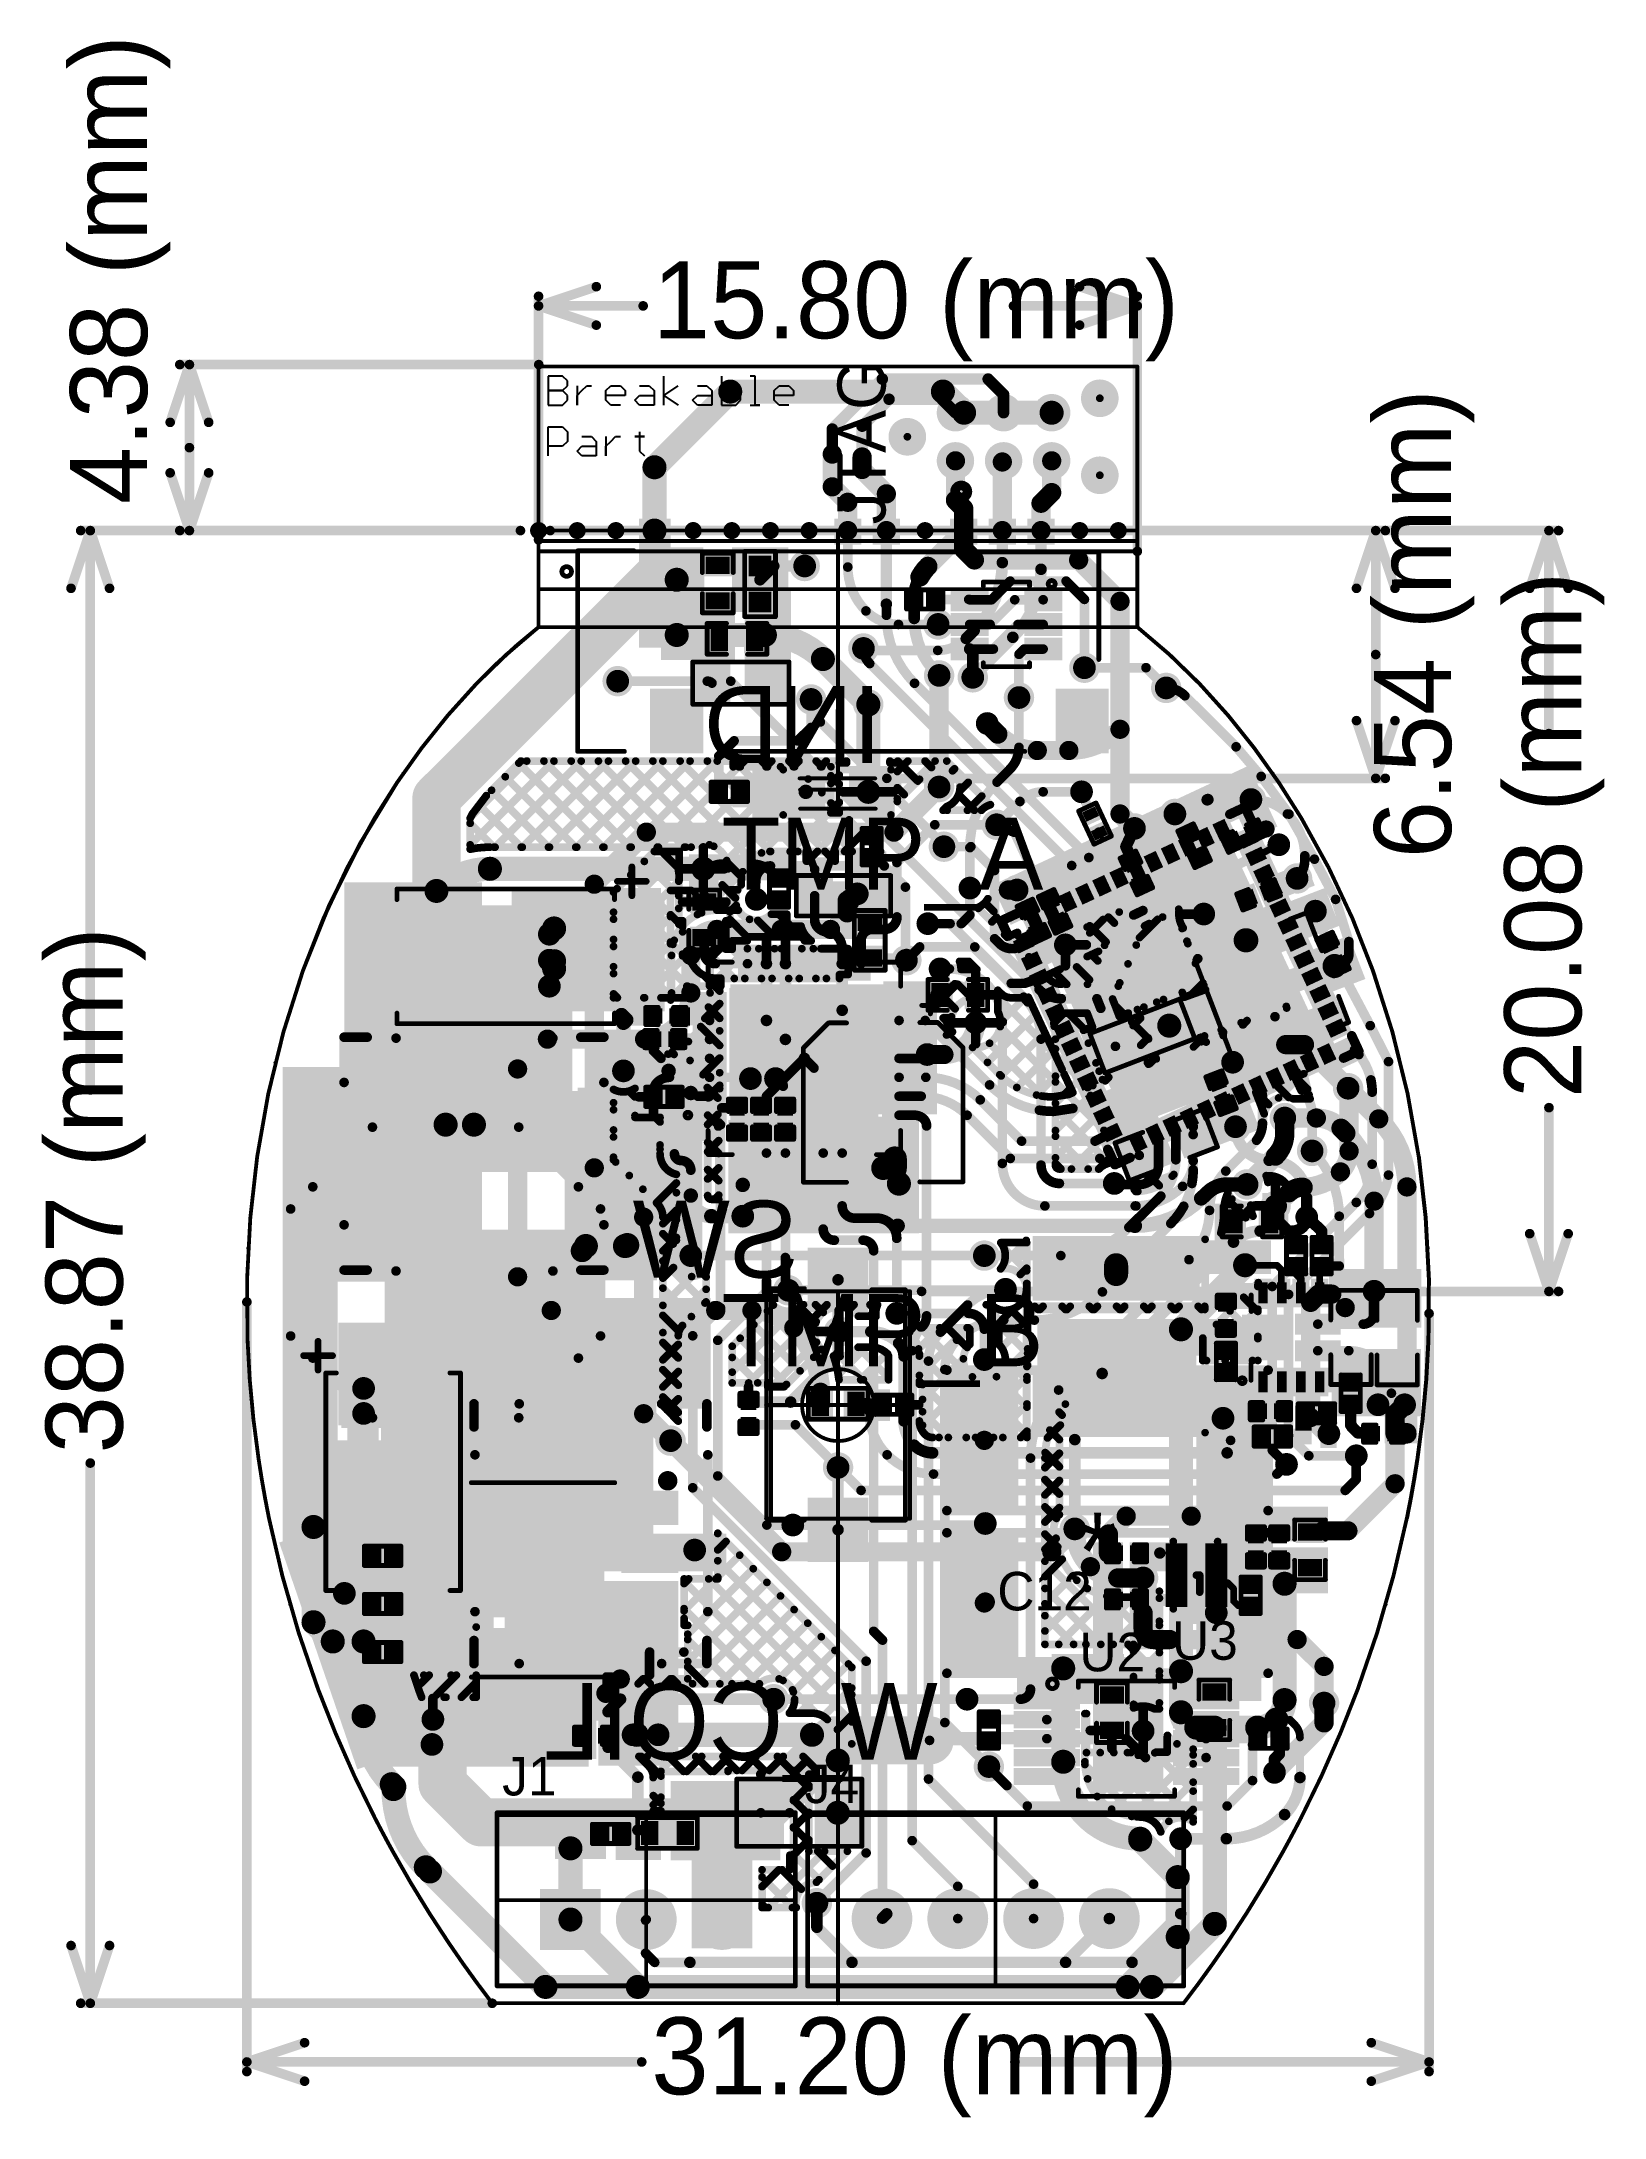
# Model space of a CAD drawing. Header units: millimetres. Extents: x 45.53 to 47.16, y 2.26 to 4.42.
import ezdxf

# ---------------------------------------------------------------- set-up
doc = ezdxf.new("R2010")
doc.units = ezdxf.units.MM
doc.header["$MEASUREMENT"] = 0
for name, color, linetype in [('BottomLayer', 5, 'Continuous'), ('BottomOverlay', 54, 'Continuous'), ('BottomPaste', 16, 'Continuous'), ('BottomSolder', 6, 'Continuous'), ('Mechanical1', 6, 'Continuous'), ('Mechanical2', 216, 'Continuous'), ('MultiLayer', 9, 'Continuous'), ('PadHoleLayer', 156, 'Continuous'), ('TopLayer', 1, 'Continuous'), ('TopOverlay', 2, 'Continuous'), ('TopPaste', 8, 'Continuous'), ('TopSolder', 216, 'Continuous'), ('ViaHoleLayer', 16, 'Continuous')]:
    doc.layers.add(name, color=color, linetype=linetype)

msp = doc.modelspace()

# ---------------------------------------------------------------- texts
at = {"layer": 'BottomOverlay', "text_generation_flag": 2}
for s, p in [('IND', (46.4063, 3.666)), ('SW', (46.3203, 3.131))]:
    msp.add_text(s, height=0.08, dxfattribs=at).set_placement(p)
msp.add_text('W_COIL', height=0.08, rotation=360, dxfattribs=at).set_placement((46.465, 2.63))
at = {"layer": 'Mechanical1'}
for s, p in [('4.38 (mm)', (45.6433, 3.935)), ('6.54 (mm)', (46.9983, 3.567)), ('20.08 (mm)', (47.1336, 3.3178)), ('38.87 (mm)', (45.6179, 2.9484))]:
    msp.add_text(s, height=0.08, rotation=90, dxfattribs=at).set_placement(p)
for s, p in [('15.80 (mm)', (46.1688, 4.1074)), ('31.20 (mm)', (46.1673, 2.2824))]:
    msp.add_text(s, height=0.08, dxfattribs=at).set_placement(p)
at = {"layer": 'TopOverlay'}
for s, height, rotation, p in [('JTAG', 0.05, 90, (46.4107, 3.914)), ('TMP_A', 0.075, 360, (46.2403, 3.5342)), ('TMP_B', 0.075, 360, (46.2403, 3.039))]:
    msp.add_text(s, height=height, rotation=rotation, dxfattribs=at).set_placement(p)
for s, height, p in [('*', 0.08, (46.61, 2.8069)), ('C12', 0.04, (46.5268, 2.7853)), ('U2', 0.04, (46.612, 2.722)), ('U3', 0.04, (46.7083, 2.734)), ('J1', 0.04, (46.0123, 2.593)), ('J4', 0.04, (46.3266, 2.585))]:
    msp.add_text(s, height=height, dxfattribs=at).set_placement(p)

# ---------------------------------------------------------------- blocks, each defined once
blk = doc.blocks.new('C__0402_1')
at = {"layer": 'TopLayer'}
for points in [[(-0.0095, -0.0125), (-0.0095, 0.0125), (-0.0275, -0.0125), (-0.0275, 0.0125)], [(0.0275, -0.0125), (0.0275, 0.0125), (0.0095, -0.0125), (0.0095, 0.0125)]]:
    blk.add_solid(points, dxfattribs=at)
at = {"layer": 'TopOverlay', "const_width": 0.005}
for points in [[(-0.011, 0.016), (-0.031, 0.016)], [(-0.031, -0.016), (-0.031, 0.016)], [(0.031, 0.016), (0.011, 0.016)], [(0.031, -0.016), (0.031, 0.016)], [(-0.011, -0.016), (-0.031, -0.016)], [(0.031, -0.016), (0.011, -0.016)]]:
    blk.add_lwpolyline(points, dxfattribs=at)
at = {"layer": 'TopOverlay', "const_width": 0.0025}
for points in [[(-0.0323, 0.016, 1), (-0.0297, 0.016, 1)], [(-0.0323, 0.016, 1), (-0.0297, 0.016, 1)], [(-0.0123, 0.016, 1), (-0.0097, 0.016, 1)], [(0.0097, 0.016, 1), (0.0123, 0.016, 1)], [(0.0297, 0.016, 1), (0.0323, 0.016, 1)], [(0.0297, 0.016, 1), (0.0323, 0.016, 1)], [(-0.0323, -0.016, 1), (-0.0297, -0.016, 1)], [(-0.0323, -0.016, 1), (-0.0297, -0.016, 1)], [(-0.0123, -0.016, 1), (-0.0097, -0.016, 1)], [(0.0097, -0.016, 1), (0.0123, -0.016, 1)], [(0.0297, -0.016, 1), (0.0323, -0.016, 1)], [(0.0297, -0.016, 1), (0.0323, -0.016, 1)]]:
    blk.add_lwpolyline(points, format="xyb", close=True, dxfattribs=at)
at = {"layer": 'TopPaste'}
for points in [[(-0.0095, -0.0125), (-0.0095, 0.0125), (-0.0275, -0.0125), (-0.0275, 0.0125)], [(0.0275, -0.0125), (0.0275, 0.0125), (0.0095, -0.0125), (0.0095, 0.0125)]]:
    blk.add_solid(points, dxfattribs=at)
at = {"layer": 'TopSolder'}
for points in [[(-0.0071, -0.0149), (-0.0071, 0.0149), (-0.0299, -0.0149), (-0.0299, 0.0149)], [(0.0299, -0.0149), (0.0299, 0.0149), (0.0071, -0.0149), (0.0071, 0.0149)]]:
    blk.add_solid(points, dxfattribs=at)
blk = doc.blocks.new('CAP_0201_2')
at = {"layer": 'TopLayer'}
for points in [[(-0.0177, -0.0059), (-0.0059, -0.0059), (-0.0177, 0.0059), (-0.0059, 0.0059)], [(0.0059, -0.0059), (0.0177, -0.0059), (0.0059, 0.0059), (0.0177, 0.0059)]]:
    blk.add_solid(points, dxfattribs=at)
at = {"layer": 'TopOverlay', "const_width": 0.005}
for points in [[(-0.021, 0.009), (-0.008, 0.009)], [(-0.021, -0.009), (-0.021, 0.009)], [(0.008, 0.009), (0.021, 0.009)], [(0.021, -0.009), (0.021, 0.009)], [(-0.021, -0.009), (-0.008, -0.009)], [(0.008, -0.009), (0.021, -0.009)]]:
    blk.add_lwpolyline(points, dxfattribs=at)
at = {"layer": 'TopOverlay', "const_width": 0.0025}
for points in [[(-0.0222, 0.009, 1), (-0.0198, 0.009, 1)], [(-0.0222, 0.009, 1), (-0.0198, 0.009, 1)], [(-0.0093, 0.009, 1), (-0.0068, 0.009, 1)], [(0.0067, 0.009, 1), (0.0092, 0.009, 1)], [(0.0197, 0.009, 1), (0.0222, 0.009, 1)], [(0.0197, 0.009, 1), (0.0222, 0.009, 1)], [(-0.0222, -0.009, 1), (-0.0198, -0.009, 1)], [(-0.0222, -0.009, 1), (-0.0198, -0.009, 1)], [(-0.0093, -0.009, 1), (-0.0068, -0.009, 1)], [(0.0067, -0.009, 1), (0.0092, -0.009, 1)], [(0.0197, -0.009, 1), (0.0222, -0.009, 1)], [(0.0197, -0.009, 1), (0.0222, -0.009, 1)]]:
    blk.add_lwpolyline(points, format="xyb", close=True, dxfattribs=at)
at = {"layer": 'TopPaste'}
for points in [[(-0.0177, -0.0059), (-0.0059, -0.0059), (-0.0177, 0.0059), (-0.0059, 0.0059)], [(0.0059, -0.0059), (0.0177, -0.0059), (0.0059, 0.0059), (0.0177, 0.0059)]]:
    blk.add_solid(points, dxfattribs=at)
at = {"layer": 'TopSolder'}
for points in [[(-0.0199, -0.0081), (-0.0037, -0.0081), (-0.0199, 0.0081), (-0.0037, 0.0081)], [(0.0037, -0.0081), (0.0199, -0.0081), (0.0037, 0.0081), (0.0199, 0.0081)]]:
    blk.add_solid(points, dxfattribs=at)
blk = doc.blocks.new('B3B_PH_K_S_LF__SN__3')
at = {"layer": 'BottomLayer', "const_width": 0.0276}
for points in [[(-0.0138, 0, 1), (0.0138, 0, 1)], [(0.065, 0, 1), (0.0925, 0, 1)]]:
    blk.add_lwpolyline(points, format="xyb", close=True, dxfattribs=at)
at = {"layer": 'BottomLayer'}
blk.add_solid([(-0.1063, -0.0276), (-0.0512, -0.0276), (-0.1063, 0.0276), (-0.0512, 0.0276)], dxfattribs=at)
at = {"layer": 'BottomSolder', "const_width": 0.0316}
for points in [[(-0.0158, 0, 1), (0.0158, 0, 1)], [(0.063, 0, 1), (0.0945, 0, 1)]]:
    blk.add_lwpolyline(points, format="xyb", close=True, dxfattribs=at)
at = {"layer": 'BottomSolder'}
blk.add_solid([(-0.1103, -0.0316), (-0.0472, -0.0316), (-0.1103, 0.0316), (-0.0472, 0.0316)], dxfattribs=at)
at = {"layer": 'MultiLayer', "const_width": 0.0276}
for points in [[(-0.0138, 0, 1), (0.0138, 0, 1)], [(0.065, 0, 1), (0.0925, 0, 1)]]:
    blk.add_lwpolyline(points, format="xyb", close=True, dxfattribs=at)
at = {"layer": 'MultiLayer'}
blk.add_solid([(-0.1063, -0.0276), (-0.0512, -0.0276), (-0.1063, 0.0276), (-0.0512, 0.0276)], dxfattribs=at)
at = {"layer": 'PadHoleLayer', "const_width": 0.0138}
for points in [[(-0.0856, 0, 1), (-0.0719, 0, 1)], [(-0.0069, 0, 1), (0.0069, 0, 1)], [(0.0719, 0, 1), (0.0856, 0, 1)]]:
    blk.add_lwpolyline(points, format="xyb", close=True, dxfattribs=at)
at = {"layer": 'TopLayer', "const_width": 0.0276}
for points in [[(-0.0138, 0, 1), (0.0138, 0, 1)], [(0.065, 0, 1), (0.0925, 0, 1)]]:
    blk.add_lwpolyline(points, format="xyb", close=True, dxfattribs=at)
at = {"layer": 'TopLayer'}
blk.add_solid([(-0.1063, -0.0276), (-0.0512, -0.0276), (-0.1063, 0.0276), (-0.0512, 0.0276)], dxfattribs=at)
at = {"layer": 'TopOverlay', "const_width": 0.005}
for points in [[(-0.155, 0.111), (0.155, 0.111)], [(-0.155, -0.069), (-0.155, 0.111)], [(0.155, -0.069), (0.155, 0.111)], [(-0.155, -0.069), (0.155, -0.069)]]:
    blk.add_lwpolyline(points, dxfattribs=at)
at = {"layer": 'TopOverlay', "const_width": 0.0025}
for points in [[(-0.1562, 0.111, 1), (-0.1537, 0.111, 1)], [(-0.1562, 0.111, 1), (-0.1537, 0.111, 1)], [(0.1537, 0.111, 1), (0.1562, 0.111, 1)], [(0.1537, 0.111, 1), (0.1562, 0.111, 1)], [(-0.1562, -0.069, 1), (-0.1537, -0.069, 1)], [(-0.1562, -0.069, 1), (-0.1537, -0.069, 1)], [(0.1537, -0.069, 1), (0.1562, -0.069, 1)], [(0.1537, -0.069, 1), (0.1562, -0.069, 1)]]:
    blk.add_lwpolyline(points, format="xyb", close=True, dxfattribs=at)
at = {"layer": 'TopSolder', "const_width": 0.0316}
for points in [[(-0.0158, 0, 1), (0.0158, 0, 1)], [(0.063, 0, 1), (0.0945, 0, 1)]]:
    blk.add_lwpolyline(points, format="xyb", close=True, dxfattribs=at)
at = {"layer": 'TopSolder'}
blk.add_solid([(-0.1103, -0.0316), (-0.0472, -0.0316), (-0.1103, 0.0316), (-0.0472, 0.0316)], dxfattribs=at)
blk = doc.blocks.new('RES_2512_B_4')
at = {"layer": 'BottomLayer'}
for points in [[(-0.1594, -0.0669), (-0.0965, -0.0669), (-0.1594, 0.0669), (-0.0965, 0.0669)], [(0.0965, -0.0669), (0.1594, -0.0669), (0.0965, 0.0669), (0.1594, 0.0669)]]:
    blk.add_solid(points, dxfattribs=at)
at = {"layer": 'BottomOverlay', "const_width": 0.01}
for points in [[(-0.167, 0.073), (-0.167, -0.073)], [(0.1668, 0.073), (-0.167, 0.073)], [(0.1668, 0.073), (0.1668, -0.073)], [(0.1668, -0.073), (-0.167, -0.073)]]:
    blk.add_lwpolyline(points, dxfattribs=at)
at = {"layer": 'BottomOverlay', "const_width": 0.005}
for points in [[(-0.1695, 0.073, 1), (-0.1645, 0.073, 1)], [(-0.1695, 0.073, 1), (-0.1645, 0.073, 1)], [(0.1643, 0.073, 1), (0.1693, 0.073, 1)], [(0.1643, 0.073, 1), (0.1693, 0.073, 1)], [(-0.1695, -0.073, 1), (-0.1645, -0.073, 1)], [(-0.1695, -0.073, 1), (-0.1645, -0.073, 1)], [(0.1643, -0.073, 1), (0.1693, -0.073, 1)], [(0.1643, -0.073, 1), (0.1693, -0.073, 1)]]:
    blk.add_lwpolyline(points, format="xyb", close=True, dxfattribs=at)
at = {"layer": 'BottomPaste'}
for points in [[(-0.1594, -0.0669), (-0.0965, -0.0669), (-0.1594, 0.0669), (-0.0965, 0.0669)], [(0.0965, -0.0669), (0.1594, -0.0669), (0.0965, 0.0669), (0.1594, 0.0669)]]:
    blk.add_solid(points, dxfattribs=at)
at = {"layer": 'BottomSolder'}
for points in [[(-0.1634, -0.0709), (-0.0925, -0.0709), (-0.1634, 0.0709), (-0.0925, 0.0709)], [(0.0925, -0.0709), (0.1634, -0.0709), (0.0925, 0.0709), (0.1634, 0.0709)]]:
    blk.add_solid(points, dxfattribs=at)
blk = doc.blocks.new('RES_2512_B_5')
at = {"layer": 'BottomLayer'}
for points in [[(-0.1594, -0.0669), (-0.0965, -0.0669), (-0.1594, 0.0669), (-0.0965, 0.0669)], [(0.0965, -0.0669), (0.1594, -0.0669), (0.0965, 0.0669), (0.1594, 0.0669)]]:
    blk.add_solid(points, dxfattribs=at)
at = {"layer": 'BottomOverlay', "const_width": 0.01}
for points in [[(0.1668, 0.073), (-0.167, 0.073)], [(-0.167, 0.073), (-0.167, -0.073)], [(0.1668, 0.073), (0.1668, -0.073)], [(0.1668, -0.073), (-0.167, -0.073)]]:
    blk.add_lwpolyline(points, dxfattribs=at)
at = {"layer": 'BottomOverlay', "const_width": 0.005}
for points in [[(-0.1695, 0.073, 1), (-0.1645, 0.073, 1)], [(-0.1695, 0.073, 1), (-0.1645, 0.073, 1)], [(0.1643, 0.073, 1), (0.1693, 0.073, 1)], [(0.1643, 0.073, 1), (0.1693, 0.073, 1)], [(-0.1695, -0.073, 1), (-0.1645, -0.073, 1)], [(-0.1695, -0.073, 1), (-0.1645, -0.073, 1)], [(0.1643, -0.073, 1), (0.1693, -0.073, 1)], [(0.1643, -0.073, 1), (0.1693, -0.073, 1)]]:
    blk.add_lwpolyline(points, format="xyb", close=True, dxfattribs=at)
at = {"layer": 'BottomPaste'}
for points in [[(-0.1594, -0.0669), (-0.0965, -0.0669), (-0.1594, 0.0669), (-0.0965, 0.0669)], [(0.0965, -0.0669), (0.1594, -0.0669), (0.0965, 0.0669), (0.1594, 0.0669)]]:
    blk.add_solid(points, dxfattribs=at)
at = {"layer": 'BottomSolder'}
for points in [[(-0.1634, -0.0709), (-0.0925, -0.0709), (-0.1634, 0.0709), (-0.0925, 0.0709)], [(0.0925, -0.0709), (0.1634, -0.0709), (0.0925, 0.0709), (0.1634, 0.0709)]]:
    blk.add_solid(points, dxfattribs=at)
blk = doc.blocks.new('R___0201_6')
at = {"layer": 'TopLayer'}
for points in [[(-0.0161, -0.0073), (-0.0055, -0.0073), (-0.0161, 0.0073), (-0.0055, 0.0073)], [(0.0055, -0.0073), (0.0161, -0.0073), (0.0055, 0.0073), (0.0161, 0.0073)]]:
    blk.add_solid(points, dxfattribs=at)
at = {"layer": 'TopOverlay', "const_width": 0.005}
for points in [[(-0.019, 0.01), (0.019, 0.01)], [(-0.019, -0.01), (-0.019, 0.01)], [(0.019, -0.01), (0.019, 0.01)], [(-0.019, -0.01), (0.019, -0.01)]]:
    blk.add_lwpolyline(points, dxfattribs=at)
at = {"layer": 'TopOverlay', "const_width": 0.0025}
for points in [[(-0.0203, 0.01, 1), (-0.0177, 0.01, 1)], [(-0.0203, 0.01, 1), (-0.0177, 0.01, 1)], [(0.0177, 0.01, 1), (0.0203, 0.01, 1)], [(0.0177, 0.01, 1), (0.0203, 0.01, 1)], [(-0.0203, -0.01, 1), (-0.0177, -0.01, 1)], [(-0.0203, -0.01, 1), (-0.0177, -0.01, 1)], [(0.0177, -0.01, 1), (0.0203, -0.01, 1)], [(0.0177, -0.01, 1), (0.0203, -0.01, 1)]]:
    blk.add_lwpolyline(points, format="xyb", close=True, dxfattribs=at)
at = {"layer": 'TopPaste'}
for points in [[(-0.0161, -0.0073), (-0.0055, -0.0073), (-0.0161, 0.0073), (-0.0055, 0.0073)], [(0.0055, -0.0073), (0.0161, -0.0073), (0.0055, 0.0073), (0.0161, 0.0073)]]:
    blk.add_solid(points, dxfattribs=at)
at = {"layer": 'TopSolder'}
for points in [[(-0.0201, -0.0113), (-0.0015, -0.0113), (-0.0201, 0.0113), (-0.0015, 0.0113)], [(0.0015, -0.0113), (0.0201, -0.0113), (0.0015, 0.0113), (0.0201, 0.0113)]]:
    blk.add_solid(points, dxfattribs=at)
blk = doc.blocks.new('R___0201_7')
at = {"layer": 'TopLayer'}
for points in [[(-0.0161, -0.0073), (-0.0055, -0.0073), (-0.0161, 0.0073), (-0.0055, 0.0073)], [(0.0055, -0.0073), (0.0161, -0.0073), (0.0055, 0.0073), (0.0161, 0.0073)]]:
    blk.add_solid(points, dxfattribs=at)
at = {"layer": 'TopOverlay', "const_width": 0.005}
for points in [[(0.019, 0.01), (-0.019, 0.01)], [(-0.019, 0.01), (-0.019, -0.01)], [(0.019, 0.01), (0.019, -0.01)], [(0.019, -0.01), (-0.019, -0.01)]]:
    blk.add_lwpolyline(points, dxfattribs=at)
at = {"layer": 'TopOverlay', "const_width": 0.0025}
for points in [[(-0.0203, 0.01, 1), (-0.0177, 0.01, 1)], [(-0.0203, 0.01, 1), (-0.0177, 0.01, 1)], [(0.0177, 0.01, 1), (0.0203, 0.01, 1)], [(0.0177, 0.01, 1), (0.0203, 0.01, 1)], [(-0.0203, -0.01, 1), (-0.0177, -0.01, 1)], [(-0.0203, -0.01, 1), (-0.0177, -0.01, 1)], [(0.0177, -0.01, 1), (0.0203, -0.01, 1)], [(0.0177, -0.01, 1), (0.0203, -0.01, 1)]]:
    blk.add_lwpolyline(points, format="xyb", close=True, dxfattribs=at)
at = {"layer": 'TopPaste'}
for points in [[(-0.0161, -0.0073), (-0.0055, -0.0073), (-0.0161, 0.0073), (-0.0055, 0.0073)], [(0.0055, -0.0073), (0.0161, -0.0073), (0.0055, 0.0073), (0.0161, 0.0073)]]:
    blk.add_solid(points, dxfattribs=at)
at = {"layer": 'TopSolder'}
for points in [[(-0.0201, -0.0113), (-0.0015, -0.0113), (-0.0201, 0.0113), (-0.0015, 0.0113)], [(0.0015, -0.0113), (0.0201, -0.0113), (0.0015, 0.0113), (0.0201, 0.0113)]]:
    blk.add_solid(points, dxfattribs=at)
blk = doc.blocks.new('CAP_0201_8')
at = {"layer": 'TopLayer'}
for points in [[(-0.0177, -0.0059), (-0.0059, -0.0059), (-0.0177, 0.0059), (-0.0059, 0.0059)], [(0.0059, -0.0059), (0.0177, -0.0059), (0.0059, 0.0059), (0.0177, 0.0059)]]:
    blk.add_solid(points, dxfattribs=at)
at = {"layer": 'TopOverlay', "const_width": 0.005}
for points in [[(-0.021, 0.009), (-0.021, -0.009)], [(-0.021, 0.009), (-0.008, 0.009)], [(0.008, 0.009), (0.021, 0.009)], [(0.021, 0.009), (0.021, -0.009)], [(-0.021, -0.009), (-0.008, -0.009)], [(0.008, -0.009), (0.021, -0.009)]]:
    blk.add_lwpolyline(points, dxfattribs=at)
at = {"layer": 'TopOverlay', "const_width": 0.0025}
for points in [[(-0.0222, 0.009, 1), (-0.0198, 0.009, 1)], [(-0.0222, 0.009, 1), (-0.0198, 0.009, 1)], [(-0.0092, 0.009, 1), (-0.0067, 0.009, 1)], [(0.0067, 0.009, 1), (0.0092, 0.009, 1)], [(0.0198, 0.009, 1), (0.0222, 0.009, 1)], [(0.0198, 0.009, 1), (0.0222, 0.009, 1)], [(-0.0222, -0.009, 1), (-0.0198, -0.009, 1)], [(-0.0222, -0.009, 1), (-0.0198, -0.009, 1)], [(-0.0092, -0.009, 1), (-0.0067, -0.009, 1)], [(0.0067, -0.009, 1), (0.0092, -0.009, 1)], [(0.0198, -0.009, 1), (0.0222, -0.009, 1)], [(0.0198, -0.009, 1), (0.0222, -0.009, 1)]]:
    blk.add_lwpolyline(points, format="xyb", close=True, dxfattribs=at)
at = {"layer": 'TopPaste'}
for points in [[(-0.0177, -0.0059), (-0.0059, -0.0059), (-0.0177, 0.0059), (-0.0059, 0.0059)], [(0.0059, -0.0059), (0.0177, -0.0059), (0.0059, 0.0059), (0.0177, 0.0059)]]:
    blk.add_solid(points, dxfattribs=at)
at = {"layer": 'TopSolder'}
for points in [[(-0.0199, -0.0081), (-0.0037, -0.0081), (-0.0199, 0.0081), (-0.0037, 0.0081)], [(0.0037, -0.0081), (0.0199, -0.0081), (0.0037, 0.0081), (0.0199, 0.0081)]]:
    blk.add_solid(points, dxfattribs=at)
blk = doc.blocks.new('CAP_0201_9')
at = {"layer": 'TopLayer'}
for points in [[(-0.0177, -0.0059), (-0.0059, -0.0059), (-0.0177, 0.0059), (-0.0059, 0.0059)], [(0.0059, -0.0059), (0.0177, -0.0059), (0.0059, 0.0059), (0.0177, 0.0059)]]:
    blk.add_solid(points, dxfattribs=at)
at = {"layer": 'TopOverlay', "const_width": 0.005}
for points in [[(-0.021, 0.009), (-0.021, -0.009)], [(-0.021, 0.009), (-0.008, 0.009)], [(0.008, 0.009), (0.021, 0.009)], [(0.021, 0.009), (0.021, -0.009)], [(-0.021, -0.009), (-0.008, -0.009)], [(0.008, -0.009), (0.021, -0.009)]]:
    blk.add_lwpolyline(points, dxfattribs=at)
at = {"layer": 'TopOverlay', "const_width": 0.0025}
for points in [[(-0.0222, 0.009, 1), (-0.0198, 0.009, 1)], [(-0.0222, 0.009, 1), (-0.0198, 0.009, 1)], [(-0.0092, 0.009, 1), (-0.0067, 0.009, 1)], [(0.0067, 0.009, 1), (0.0092, 0.009, 1)], [(0.0198, 0.009, 1), (0.0222, 0.009, 1)], [(0.0198, 0.009, 1), (0.0222, 0.009, 1)], [(-0.0222, -0.009, 1), (-0.0198, -0.009, 1)], [(-0.0222, -0.009, 1), (-0.0198, -0.009, 1)], [(-0.0092, -0.009, 1), (-0.0067, -0.009, 1)], [(0.0067, -0.009, 1), (0.0092, -0.009, 1)], [(0.0198, -0.009, 1), (0.0222, -0.009, 1)], [(0.0198, -0.009, 1), (0.0222, -0.009, 1)]]:
    blk.add_lwpolyline(points, format="xyb", close=True, dxfattribs=at)
at = {"layer": 'TopPaste'}
for points in [[(-0.0177, -0.0059), (-0.0059, -0.0059), (-0.0177, 0.0059), (-0.0059, 0.0059)], [(0.0059, -0.0059), (0.0177, -0.0059), (0.0059, 0.0059), (0.0177, 0.0059)]]:
    blk.add_solid(points, dxfattribs=at)
at = {"layer": 'TopSolder'}
for points in [[(-0.0199, -0.0081), (-0.0037, -0.0081), (-0.0199, 0.0081), (-0.0037, 0.0081)], [(0.0037, -0.0081), (0.0199, -0.0081), (0.0037, 0.0081), (0.0199, 0.0081)]]:
    blk.add_solid(points, dxfattribs=at)
blk = doc.blocks.new('CAP_0201_10')
at = {"layer": 'TopLayer'}
for points in [[(-0.0177, -0.0059), (-0.0059, -0.0059), (-0.0177, 0.0059), (-0.0059, 0.0059)], [(0.0059, -0.0059), (0.0177, -0.0059), (0.0059, 0.0059), (0.0177, 0.0059)]]:
    blk.add_solid(points, dxfattribs=at)
at = {"layer": 'TopOverlay', "const_width": 0.005}
for points in [[(-0.021, 0.009), (-0.021, -0.009)], [(-0.021, 0.009), (-0.008, 0.009)], [(0.008, 0.009), (0.021, 0.009)], [(0.021, 0.009), (0.021, -0.009)], [(-0.021, -0.009), (-0.008, -0.009)], [(0.008, -0.009), (0.021, -0.009)]]:
    blk.add_lwpolyline(points, dxfattribs=at)
at = {"layer": 'TopOverlay', "const_width": 0.0025}
for points in [[(-0.0222, 0.009, 1), (-0.0198, 0.009, 1)], [(-0.0222, 0.009, 1), (-0.0198, 0.009, 1)], [(-0.0092, 0.009, 1), (-0.0067, 0.009, 1)], [(0.0067, 0.009, 1), (0.0092, 0.009, 1)], [(0.0198, 0.009, 1), (0.0222, 0.009, 1)], [(0.0198, 0.009, 1), (0.0222, 0.009, 1)], [(-0.0222, -0.009, 1), (-0.0198, -0.009, 1)], [(-0.0222, -0.009, 1), (-0.0198, -0.009, 1)], [(-0.0092, -0.009, 1), (-0.0067, -0.009, 1)], [(0.0067, -0.009, 1), (0.0092, -0.009, 1)], [(0.0198, -0.009, 1), (0.0222, -0.009, 1)], [(0.0198, -0.009, 1), (0.0222, -0.009, 1)]]:
    blk.add_lwpolyline(points, format="xyb", close=True, dxfattribs=at)
at = {"layer": 'TopPaste'}
for points in [[(-0.0177, -0.0059), (-0.0059, -0.0059), (-0.0177, 0.0059), (-0.0059, 0.0059)], [(0.0059, -0.0059), (0.0177, -0.0059), (0.0059, 0.0059), (0.0177, 0.0059)]]:
    blk.add_solid(points, dxfattribs=at)
at = {"layer": 'TopSolder'}
for points in [[(-0.0199, -0.0081), (-0.0037, -0.0081), (-0.0199, 0.0081), (-0.0037, 0.0081)], [(0.0037, -0.0081), (0.0199, -0.0081), (0.0037, 0.0081), (0.0199, 0.0081)]]:
    blk.add_solid(points, dxfattribs=at)
blk = doc.blocks.new('CAP_0201_B_11')
at = {"layer": 'BottomLayer'}
for points in [[(-0.0177, -0.0059), (-0.0059, -0.0059), (-0.0177, 0.0059), (-0.0059, 0.0059)], [(0.0059, -0.0059), (0.0177, -0.0059), (0.0059, 0.0059), (0.0177, 0.0059)]]:
    blk.add_solid(points, dxfattribs=at)
at = {"layer": 'BottomOverlay', "const_width": 0.005}
for points in [[(-0.021, 0.009), (-0.008, 0.009)], [(-0.021, -0.009), (-0.021, 0.009)], [(0.008, 0.009), (0.021, 0.009)], [(0.021, -0.009), (0.021, 0.009)], [(-0.021, -0.009), (-0.008, -0.009)], [(0.008, -0.009), (0.021, -0.009)]]:
    blk.add_lwpolyline(points, dxfattribs=at)
at = {"layer": 'BottomOverlay', "const_width": 0.0025}
for points in [[(-0.0222, 0.009, 1), (-0.0198, 0.009, 1)], [(-0.0222, 0.009, 1), (-0.0198, 0.009, 1)], [(-0.0092, 0.009, 1), (-0.0067, 0.009, 1)], [(0.0067, 0.009, 1), (0.0092, 0.009, 1)], [(0.0198, 0.009, 1), (0.0222, 0.009, 1)], [(0.0198, 0.009, 1), (0.0222, 0.009, 1)], [(-0.0222, -0.009, 1), (-0.0198, -0.009, 1)], [(-0.0222, -0.009, 1), (-0.0198, -0.009, 1)], [(-0.0092, -0.009, 1), (-0.0067, -0.009, 1)], [(0.0067, -0.009, 1), (0.0092, -0.009, 1)], [(0.0198, -0.009, 1), (0.0222, -0.009, 1)], [(0.0198, -0.009, 1), (0.0222, -0.009, 1)]]:
    blk.add_lwpolyline(points, format="xyb", close=True, dxfattribs=at)
at = {"layer": 'BottomPaste'}
for points in [[(-0.0177, -0.0059), (-0.0059, -0.0059), (-0.0177, 0.0059), (-0.0059, 0.0059)], [(0.0059, -0.0059), (0.0177, -0.0059), (0.0059, 0.0059), (0.0177, 0.0059)]]:
    blk.add_solid(points, dxfattribs=at)
at = {"layer": 'BottomSolder'}
for points in [[(-0.0199, -0.0081), (-0.0037, -0.0081), (-0.0199, 0.0081), (-0.0037, 0.0081)], [(0.0037, -0.0081), (0.0199, -0.0081), (0.0037, 0.0081), (0.0199, 0.0081)]]:
    blk.add_solid(points, dxfattribs=at)
blk = doc.blocks.new('EEEFT1C470AR_12')
at = {"layer": 'TopLayer'}
for points in [[(-0.1181, -0.0315), (-0.0197, -0.0315), (-0.1181, 0.0315), (-0.0197, 0.0315)], [(0.0197, -0.0315), (0.1181, -0.0315), (0.0197, 0.0315), (0.1181, 0.0315)]]:
    blk.add_solid(points, dxfattribs=at)
at = {"layer": 'TopOverlay', "const_width": 0.005}
for points in [[(-0.0823, 0.0567), (-0.0562, 0.0828)], [(0.0834, 0.0828), (-0.0562, 0.0828)], [(0.0834, 0.038), (0.0834, 0.0828)], [(-0.0913, 0.049), (-0.1083, 0.049)], [(-0.1, 0.04), (-0.1, 0.058)], [(-0.0823, 0.038), (-0.0823, 0.0567)], [(-0.0819, -0.0569), (-0.0819, -0.0382)], [(0.0838, -0.083), (0.0838, -0.0382)], [(-0.0558, -0.083), (-0.0819, -0.0569)], [(0.0838, -0.083), (-0.0558, -0.083)]]:
    blk.add_lwpolyline(points, dxfattribs=at)
at = {"layer": 'TopOverlay', "const_width": 0.0025}
for points in [[(-0.0575, 0.0828, 1), (-0.055, 0.0828, 1)], [(-0.0575, 0.0828, 1), (-0.055, 0.0828, 1)], [(0.0821, 0.0828, 1), (0.0846, 0.0828, 1)], [(0.0821, 0.0828, 1), (0.0846, 0.0828, 1)], [(-0.1095, 0.049, 1), (-0.107, 0.049, 1)], [(-0.1013, 0.058, 1), (-0.0988, 0.058, 1)], [(-0.0925, 0.049, 1), (-0.09, 0.049, 1)], [(-0.0835, 0.0567, 1), (-0.081, 0.0567, 1)], [(-0.0835, 0.0567, 1), (-0.081, 0.0567, 1)], [(-0.1013, 0.04, 1), (-0.0988, 0.04, 1)], [(-0.0835, 0.038, 1), (-0.081, 0.038, 1)], [(0.0821, 0.038, 1), (0.0846, 0.038, 1)], [(-0.0831, -0.0382, 1), (-0.0806, -0.0382, 1)], [(0.0825, -0.0382, 1), (0.085, -0.0382, 1)], [(-0.0831, -0.0569, 1), (-0.0806, -0.0569, 1)], [(-0.0831, -0.0569, 1), (-0.0806, -0.0569, 1)], [(-0.057, -0.083, 1), (-0.0545, -0.083, 1)], [(-0.057, -0.083, 1), (-0.0545, -0.083, 1)], [(0.0825, -0.083, 1), (0.085, -0.083, 1)], [(0.0825, -0.083, 1), (0.085, -0.083, 1)]]:
    blk.add_lwpolyline(points, format="xyb", close=True, dxfattribs=at)
at = {"layer": 'TopPaste'}
for points in [[(-0.1181, -0.0315), (-0.0197, -0.0315), (-0.1181, 0.0315), (-0.0197, 0.0315)], [(0.0197, -0.0315), (0.1181, -0.0315), (0.0197, 0.0315), (0.1181, 0.0315)]]:
    blk.add_solid(points, dxfattribs=at)
at = {"layer": 'TopSolder'}
for points in [[(-0.1221, -0.0355), (-0.0157, -0.0355), (-0.1221, 0.0355), (-0.0157, 0.0355)], [(0.0157, -0.0355), (0.1221, -0.0355), (0.0157, 0.0355), (0.1221, 0.0355)]]:
    blk.add_solid(points, dxfattribs=at)
blk = doc.blocks.new('S______B______13')
at = {"layer": 'TopLayer'}
for points in [[(-0.015, -0.0175), (-0.015, 0.0175), (-0.045, -0.0175), (-0.045, 0.0175)], [(0.045, -0.0175), (0.045, 0.0175), (0.015, -0.0175), (0.015, 0.0175)]]:
    blk.add_solid(points, dxfattribs=at)
at = {"layer": 'TopOverlay', "const_width": 0.005}
for points in [[(-0.05, 0.022), (-0.05, -0.022)], [(-0.05, 0.022), (0.05, 0.022)], [(0.05, 0.022), (0.05, -0.022)], [(-0.05, -0.022), (0.05, -0.022)]]:
    blk.add_lwpolyline(points, dxfattribs=at)
at = {"layer": 'TopOverlay', "const_width": 0.0025}
for points in [[(-0.0512, 0.022, 1), (-0.0488, 0.022, 1)], [(-0.0512, 0.022, 1), (-0.0488, 0.022, 1)], [(0.0488, 0.022, 1), (0.0512, 0.022, 1)], [(0.0488, 0.022, 1), (0.0512, 0.022, 1)], [(-0.0512, -0.022, 1), (-0.0488, -0.022, 1)], [(-0.0512, -0.022, 1), (-0.0488, -0.022, 1)], [(0.0488, -0.022, 1), (0.0512, -0.022, 1)], [(0.0488, -0.022, 1), (0.0512, -0.022, 1)]]:
    blk.add_lwpolyline(points, format="xyb", close=True, dxfattribs=at)
at = {"layer": 'TopPaste'}
for points in [[(-0.015, -0.0175), (-0.015, 0.0175), (-0.045, -0.0175), (-0.045, 0.0175)], [(0.045, -0.0175), (0.045, 0.0175), (0.015, -0.0175), (0.015, 0.0175)]]:
    blk.add_solid(points, dxfattribs=at)
at = {"layer": 'TopSolder'}
for points in [[(-0.011, -0.0215), (-0.011, 0.0215), (-0.049, -0.0215), (-0.049, 0.0215)], [(0.049, -0.0215), (0.049, 0.0215), (0.011, -0.0215), (0.011, 0.0215)]]:
    blk.add_solid(points, dxfattribs=at)
blk = doc.blocks.new('PRO_OB_440_14')
at = {"layer": 'TopLayer'}
for points in [[(-0.103, 0.187), (-0.0439, 0.187), (-0.103, 0.2343), (-0.0439, 0.2343)], [(0.0439, 0.187), (0.103, 0.187), (0.0439, 0.2343), (0.103, 0.2343)], [(0.0439, 0.0988), (0.103, 0.0988), (0.0439, 0.1492), (0.103, 0.1492)], [(-0.103, -0.2343), (-0.0439, -0.2343), (-0.103, -0.187), (-0.0439, -0.187)]]:
    blk.add_solid(points, dxfattribs=at)
at = {"layer": 'TopOverlay'}
for points, const_width in [([(0.087, 0.325, 1), (0.077, 0.325, 1)], 0.005), ([(0.0757, 0.325, 1), (0.0783, 0.325, 1)], 0.0025), ([(0.0858, 0.325, 1), (0.0882, 0.325, 1)], 0.0025), ([(-0.1062, 0.3135, 1), (-0.1037, 0.3135, 1)], 0.0025), ([(-0.1062, 0.3135, 1), (-0.1037, 0.3135, 1)], 0.0025), ([(0.1022, 0.3135, 1), (0.1047, 0.3135, 1)], 0.0025), ([(0.1022, 0.3135, 1), (0.1047, 0.3135, 1)], 0.0025), ([(-0.1062, 0.265, 1), (-0.1037, 0.265, 1)], 0.0025), ([(0.1022, 0.255, 1), (0.1047, 0.255, 1)], 0.0025), ([(-0.1062, 0.1565, 1), (-0.1037, 0.1565, 1)], 0.0025), ([(0.1013, 0.08, 1), (0.1037, 0.08, 1)], 0.0025), ([(-0.1062, -0.151, 1), (-0.1037, -0.151, 1)], 0.0025), ([(-0.0107, -0.228, 1), (-0.0083, -0.228, 1)], 0.0025), ([(0.1013, -0.228, 1), (0.1037, -0.228, 1)], 0.0025), ([(0.1013, -0.228, 1), (0.1037, -0.228, 1)], 0.0025)]:
    blk.add_lwpolyline(points, format="xyb", close=True, dxfattribs=dict(at, const_width=const_width))
at = {"layer": 'TopOverlay', "const_width": 0.005}
for points in [[(-0.105, 0.3135), (0.1035, 0.3135)], [(-0.105, 0.3135), (-0.105, 0.265)], [(0.1035, 0.3135), (0.1035, 0.255)], [(-0.105, 0.1565), (-0.105, -0.151)], [(0.1025, 0.08), (0.1025, -0.228)], [(-0.0095, -0.228), (0.1025, -0.228)]]:
    blk.add_lwpolyline(points, dxfattribs=at)
at = {"layer": 'TopPaste'}
for points in [[(-0.103, 0.187), (-0.0439, 0.187), (-0.103, 0.2343), (-0.0439, 0.2343)], [(0.0439, 0.187), (0.103, 0.187), (0.0439, 0.2343), (0.103, 0.2343)], [(0.0439, 0.0988), (0.103, 0.0988), (0.0439, 0.1492), (0.103, 0.1492)], [(-0.103, -0.2343), (-0.0439, -0.2343), (-0.103, -0.187), (-0.0439, -0.187)]]:
    blk.add_solid(points, dxfattribs=at)
at = {"layer": 'TopSolder'}
for points in [[(-0.107, 0.183), (-0.0399, 0.183), (-0.107, 0.2383), (-0.0399, 0.2383)], [(0.0399, 0.183), (0.107, 0.183), (0.0399, 0.2383), (0.107, 0.2383)], [(0.0399, 0.0948), (0.107, 0.0948), (0.0399, 0.1532), (0.107, 0.1532)], [(-0.107, -0.2383), (-0.0399, -0.2383), (-0.107, -0.183), (-0.0399, -0.183)]]:
    blk.add_solid(points, dxfattribs=at)
blk = doc.blocks.new('48_SMD_M______B_15')
at = {"layer": 'BottomLayer'}
for points in [[(-0.1014, 0.1193), (-0.1014, 0.1378), (-0.1152, 0.1193), (-0.1152, 0.1378)], [(-0.0817, 0.1193), (-0.0817, 0.1378), (-0.0955, 0.1193), (-0.0955, 0.1378)], [(-0.062, 0.1193), (-0.062, 0.1378), (-0.0758, 0.1193), (-0.0758, 0.1378)], [(-0.0423, 0.1193), (-0.0423, 0.1378), (-0.0561, 0.1193), (-0.0561, 0.1378)], [(-0.0226, 0.1193), (-0.0226, 0.1378), (-0.0364, 0.1193), (-0.0364, 0.1378)], [(-0.003, 0.1193), (-0.003, 0.1378), (-0.0167, 0.1193), (-0.0167, 0.1378)], [(0.0167, 0.1193), (0.0167, 0.1378), (0.003, 0.1193), (0.003, 0.1378)], [(0.0364, 0.1193), (0.0364, 0.1378), (0.0226, 0.1193), (0.0226, 0.1378)], [(0.0561, 0.1193), (0.0561, 0.1378), (0.0423, 0.1193), (0.0423, 0.1378)], [(0.0758, 0.1193), (0.0758, 0.1378), (0.062, 0.1193), (0.062, 0.1378)], [(0.0955, 0.1193), (0.0955, 0.1378), (0.0817, 0.1193), (0.0817, 0.1378)], [(0.1152, 0.1193), (0.1152, 0.1378), (0.1014, 0.1193), (0.1014, 0.1378)], [(-0.1193, 0.1152), (-0.1378, 0.1152), (-0.1193, 0.1014), (-0.1378, 0.1014)], [(0.1193, 0.1014), (0.1378, 0.1014), (0.1193, 0.1152), (0.1378, 0.1152)], [(-0.1193, 0.0955), (-0.1378, 0.0955), (-0.1193, 0.0817), (-0.1378, 0.0817)], [(-0.1063, -0.1063), (0.1063, -0.1063), (-0.1063, 0.1063), (0.1063, 0.1063)], [(0.1193, 0.0817), (0.1378, 0.0817), (0.1193, 0.0955), (0.1378, 0.0955)], [(-0.1193, 0.0758), (-0.1378, 0.0758), (-0.1193, 0.062), (-0.1378, 0.062)], [(0.1193, 0.062), (0.1378, 0.062), (0.1193, 0.0758), (0.1378, 0.0758)], [(-0.1193, 0.0561), (-0.1378, 0.0561), (-0.1193, 0.0423), (-0.1378, 0.0423)], [(0.1193, 0.0423), (0.1378, 0.0423), (0.1193, 0.0561), (0.1378, 0.0561)], [(-0.1193, 0.0364), (-0.1378, 0.0364), (-0.1193, 0.0226), (-0.1378, 0.0226)], [(0.1193, 0.0226), (0.1378, 0.0226), (0.1193, 0.0364), (0.1378, 0.0364)], [(-0.1193, 0.0167), (-0.1378, 0.0167), (-0.1193, 0.003), (-0.1378, 0.003)], [(0.1193, 0.003), (0.1378, 0.003), (0.1193, 0.0167), (0.1378, 0.0167)], [(-0.1193, -0.003), (-0.1378, -0.003), (-0.1193, -0.0167), (-0.1378, -0.0167)], [(0.1193, -0.0167), (0.1378, -0.0167), (0.1193, -0.003), (0.1378, -0.003)], [(-0.1193, -0.0226), (-0.1378, -0.0226), (-0.1193, -0.0364), (-0.1378, -0.0364)], [(-0.1193, -0.0423), (-0.1378, -0.0423), (-0.1193, -0.0561), (-0.1378, -0.0561)], [(0.1193, -0.0364), (0.1378, -0.0364), (0.1193, -0.0226), (0.1378, -0.0226)], [(0.1193, -0.0561), (0.1378, -0.0561), (0.1193, -0.0423), (0.1378, -0.0423)], [(-0.1193, -0.062), (-0.1378, -0.062), (-0.1193, -0.0758), (-0.1378, -0.0758)], [(0.1193, -0.0758), (0.1378, -0.0758), (0.1193, -0.062), (0.1378, -0.062)], [(-0.1193, -0.0817), (-0.1378, -0.0817), (-0.1193, -0.0955), (-0.1378, -0.0955)], [(0.1193, -0.0955), (0.1378, -0.0955), (0.1193, -0.0817), (0.1378, -0.0817)], [(-0.1193, -0.1014), (-0.1378, -0.1014), (-0.1193, -0.1152), (-0.1378, -0.1152)], [(0.1193, -0.1152), (0.1378, -0.1152), (0.1193, -0.1014), (0.1378, -0.1014)], [(-0.1152, -0.1193), (-0.1152, -0.1378), (-0.1014, -0.1193), (-0.1014, -0.1378)], [(-0.0955, -0.1193), (-0.0955, -0.1378), (-0.0817, -0.1193), (-0.0817, -0.1378)], [(-0.0758, -0.1193), (-0.0758, -0.1378), (-0.062, -0.1193), (-0.062, -0.1378)], [(-0.0561, -0.1193), (-0.0561, -0.1378), (-0.0423, -0.1193), (-0.0423, -0.1378)], [(-0.0364, -0.1193), (-0.0364, -0.1378), (-0.0226, -0.1193), (-0.0226, -0.1378)], [(-0.0167, -0.1193), (-0.0167, -0.1378), (-0.003, -0.1193), (-0.003, -0.1378)], [(0.003, -0.1193), (0.003, -0.1378), (0.0167, -0.1193), (0.0167, -0.1378)], [(0.0226, -0.1193), (0.0226, -0.1378), (0.0364, -0.1193), (0.0364, -0.1378)], [(0.0423, -0.1193), (0.0423, -0.1378), (0.0561, -0.1193), (0.0561, -0.1378)], [(0.062, -0.1193), (0.062, -0.1378), (0.0758, -0.1193), (0.0758, -0.1378)], [(0.0817, -0.1193), (0.0817, -0.1378), (0.0955, -0.1193), (0.0955, -0.1378)], [(0.1014, -0.1193), (0.1014, -0.1378), (0.1152, -0.1193), (0.1152, -0.1378)]]:
    blk.add_solid(points, dxfattribs=at)
at = {"layer": 'BottomOverlay', "const_width": 0.01}
for points in [[(-0.1398, 0.1224), (-0.1398, 0.1398)], [(-0.1224, 0.1398), (-0.1398, 0.1398)], [(0.1398, 0.1398), (0.1224, 0.1398)], [(0.1398, 0.1224), (0.1398, 0.1398)], [(-0.1398, -0.1398), (-0.1398, -0.1224)], [(0.1398, -0.1398), (0.1398, -0.1224)], [(-0.1224, -0.1398), (-0.1398, -0.1398)], [(0.1398, -0.1398), (0.1224, -0.1398)]]:
    blk.add_lwpolyline(points, dxfattribs=at)
at = {"layer": 'BottomOverlay'}
for points, const_width in [([(-0.1423, 0.1398, 1), (-0.1373, 0.1398, 1)], 0.005), ([(-0.1423, 0.1398, 1), (-0.1373, 0.1398, 1)], 0.005), ([(-0.1249, 0.1398, 1), (-0.1199, 0.1398, 1)], 0.005), ([(0.1199, 0.1398, 1), (0.1249, 0.1398, 1)], 0.005), ([(0.1373, 0.1398, 1), (0.1423, 0.1398, 1)], 0.005), ([(0.1373, 0.1398, 1), (0.1423, 0.1398, 1)], 0.005), ([(-0.1423, 0.1224, 1), (-0.1373, 0.1224, 1)], 0.005), ([(0.1373, 0.1224, 1), (0.1423, 0.1224, 1)], 0.005), ([(-0.1461, -0.11, 1), (-0.1539, -0.11, 1)], 0.01), ([(-0.1564, -0.11, 1), (-0.1514, -0.11, 1)], 0.005), ([(-0.1486, -0.11, 1), (-0.1436, -0.11, 1)], 0.005), ([(-0.1423, -0.1224, 1), (-0.1373, -0.1224, 1)], 0.005), ([(0.1373, -0.1224, 1), (0.1423, -0.1224, 1)], 0.005), ([(-0.1423, -0.1398, 1), (-0.1373, -0.1398, 1)], 0.005), ([(-0.1423, -0.1398, 1), (-0.1373, -0.1398, 1)], 0.005), ([(-0.1249, -0.1398, 1), (-0.1199, -0.1398, 1)], 0.005), ([(0.1199, -0.1398, 1), (0.1249, -0.1398, 1)], 0.005), ([(0.1373, -0.1398, 1), (0.1423, -0.1398, 1)], 0.005), ([(0.1373, -0.1398, 1), (0.1423, -0.1398, 1)], 0.005)]:
    blk.add_lwpolyline(points, format="xyb", close=True, dxfattribs=dict(at, const_width=const_width))
at = {"layer": 'BottomPaste'}
for points in [[(-0.1014, 0.1193), (-0.1014, 0.1378), (-0.1152, 0.1193), (-0.1152, 0.1378)], [(-0.0817, 0.1193), (-0.0817, 0.1378), (-0.0955, 0.1193), (-0.0955, 0.1378)], [(-0.062, 0.1193), (-0.062, 0.1378), (-0.0758, 0.1193), (-0.0758, 0.1378)], [(-0.0423, 0.1193), (-0.0423, 0.1378), (-0.0561, 0.1193), (-0.0561, 0.1378)], [(-0.0226, 0.1193), (-0.0226, 0.1378), (-0.0364, 0.1193), (-0.0364, 0.1378)], [(-0.003, 0.1193), (-0.003, 0.1378), (-0.0167, 0.1193), (-0.0167, 0.1378)], [(0.0167, 0.1193), (0.0167, 0.1378), (0.003, 0.1193), (0.003, 0.1378)], [(0.0364, 0.1193), (0.0364, 0.1378), (0.0226, 0.1193), (0.0226, 0.1378)], [(0.0561, 0.1193), (0.0561, 0.1378), (0.0423, 0.1193), (0.0423, 0.1378)], [(0.0758, 0.1193), (0.0758, 0.1378), (0.062, 0.1193), (0.062, 0.1378)], [(0.0955, 0.1193), (0.0955, 0.1378), (0.0817, 0.1193), (0.0817, 0.1378)], [(0.1152, 0.1193), (0.1152, 0.1378), (0.1014, 0.1193), (0.1014, 0.1378)], [(-0.1193, 0.1152), (-0.1378, 0.1152), (-0.1193, 0.1014), (-0.1378, 0.1014)], [(0.1193, 0.1014), (0.1378, 0.1014), (0.1193, 0.1152), (0.1378, 0.1152)], [(-0.1193, 0.0955), (-0.1378, 0.0955), (-0.1193, 0.0817), (-0.1378, 0.0817)], [(0.1193, 0.0817), (0.1378, 0.0817), (0.1193, 0.0955), (0.1378, 0.0955)], [(-0.1193, 0.0758), (-0.1378, 0.0758), (-0.1193, 0.062), (-0.1378, 0.062)], [(0.1193, 0.062), (0.1378, 0.062), (0.1193, 0.0758), (0.1378, 0.0758)], [(-0.1193, 0.0561), (-0.1378, 0.0561), (-0.1193, 0.0423), (-0.1378, 0.0423)], [(0.1193, 0.0423), (0.1378, 0.0423), (0.1193, 0.0561), (0.1378, 0.0561)], [(-0.1193, 0.0364), (-0.1378, 0.0364), (-0.1193, 0.0226), (-0.1378, 0.0226)], [(0.1193, 0.0226), (0.1378, 0.0226), (0.1193, 0.0364), (0.1378, 0.0364)], [(-0.1193, 0.0167), (-0.1378, 0.0167), (-0.1193, 0.003), (-0.1378, 0.003)], [(0.1193, 0.003), (0.1378, 0.003), (0.1193, 0.0167), (0.1378, 0.0167)], [(-0.1193, -0.003), (-0.1378, -0.003), (-0.1193, -0.0167), (-0.1378, -0.0167)], [(0.1193, -0.0167), (0.1378, -0.0167), (0.1193, -0.003), (0.1378, -0.003)], [(-0.1193, -0.0226), (-0.1378, -0.0226), (-0.1193, -0.0364), (-0.1378, -0.0364)], [(-0.1193, -0.0423), (-0.1378, -0.0423), (-0.1193, -0.0561), (-0.1378, -0.0561)], [(0.1193, -0.0364), (0.1378, -0.0364), (0.1193, -0.0226), (0.1378, -0.0226)], [(0.1193, -0.0561), (0.1378, -0.0561), (0.1193, -0.0423), (0.1378, -0.0423)], [(-0.1193, -0.062), (-0.1378, -0.062), (-0.1193, -0.0758), (-0.1378, -0.0758)], [(0.1193, -0.0758), (0.1378, -0.0758), (0.1193, -0.062), (0.1378, -0.062)], [(-0.1193, -0.0817), (-0.1378, -0.0817), (-0.1193, -0.0955), (-0.1378, -0.0955)], [(0.1193, -0.0955), (0.1378, -0.0955), (0.1193, -0.0817), (0.1378, -0.0817)], [(-0.1193, -0.1014), (-0.1378, -0.1014), (-0.1193, -0.1152), (-0.1378, -0.1152)], [(0.1193, -0.1152), (0.1378, -0.1152), (0.1193, -0.1014), (0.1378, -0.1014)], [(-0.1152, -0.1193), (-0.1152, -0.1378), (-0.1014, -0.1193), (-0.1014, -0.1378)], [(-0.0955, -0.1193), (-0.0955, -0.1378), (-0.0817, -0.1193), (-0.0817, -0.1378)], [(-0.0758, -0.1193), (-0.0758, -0.1378), (-0.062, -0.1193), (-0.062, -0.1378)], [(-0.0561, -0.1193), (-0.0561, -0.1378), (-0.0423, -0.1193), (-0.0423, -0.1378)], [(-0.0364, -0.1193), (-0.0364, -0.1378), (-0.0226, -0.1193), (-0.0226, -0.1378)], [(-0.0167, -0.1193), (-0.0167, -0.1378), (-0.003, -0.1193), (-0.003, -0.1378)], [(0.003, -0.1193), (0.003, -0.1378), (0.0167, -0.1193), (0.0167, -0.1378)], [(0.0226, -0.1193), (0.0226, -0.1378), (0.0364, -0.1193), (0.0364, -0.1378)], [(0.0423, -0.1193), (0.0423, -0.1378), (0.0561, -0.1193), (0.0561, -0.1378)], [(0.062, -0.1193), (0.062, -0.1378), (0.0758, -0.1193), (0.0758, -0.1378)], [(0.0817, -0.1193), (0.0817, -0.1378), (0.0955, -0.1193), (0.0955, -0.1378)], [(0.1014, -0.1193), (0.1014, -0.1378), (0.1152, -0.1193), (0.1152, -0.1378)]]:
    blk.add_solid(points, dxfattribs=at)
at = {"layer": 'BottomSolder'}
for points in [[(-0.0974, 0.1153), (-0.0974, 0.1418), (-0.1192, 0.1153), (-0.1192, 0.1418)], [(-0.0777, 0.1153), (-0.0777, 0.1418), (-0.0995, 0.1153), (-0.0995, 0.1418)], [(-0.058, 0.1153), (-0.058, 0.1418), (-0.0798, 0.1153), (-0.0798, 0.1418)], [(-0.0383, 0.1153), (-0.0383, 0.1418), (-0.0601, 0.1153), (-0.0601, 0.1418)], [(-0.0186, 0.1153), (-0.0186, 0.1418), (-0.0404, 0.1153), (-0.0404, 0.1418)], [(0.001, 0.1153), (0.001, 0.1418), (-0.0207, 0.1153), (-0.0207, 0.1418)], [(0.0207, 0.1153), (0.0207, 0.1418), (-0.001, 0.1153), (-0.001, 0.1418)], [(0.0404, 0.1153), (0.0404, 0.1418), (0.0186, 0.1153), (0.0186, 0.1418)], [(0.0601, 0.1153), (0.0601, 0.1418), (0.0383, 0.1153), (0.0383, 0.1418)], [(0.0798, 0.1153), (0.0798, 0.1418), (0.058, 0.1153), (0.058, 0.1418)], [(0.0995, 0.1153), (0.0995, 0.1418), (0.0777, 0.1153), (0.0777, 0.1418)], [(0.1192, 0.1153), (0.1192, 0.1418), (0.0974, 0.1153), (0.0974, 0.1418)], [(-0.1153, 0.1192), (-0.1418, 0.1192), (-0.1153, 0.0974), (-0.1418, 0.0974)], [(-0.1103, -0.1103), (0.1103, -0.1103), (-0.1103, 0.1103), (0.1103, 0.1103)], [(0.1153, 0.0974), (0.1418, 0.0974), (0.1153, 0.1192), (0.1418, 0.1192)], [(-0.1153, 0.0995), (-0.1418, 0.0995), (-0.1153, 0.0777), (-0.1418, 0.0777)], [(0.1153, 0.0777), (0.1418, 0.0777), (0.1153, 0.0995), (0.1418, 0.0995)], [(-0.1153, 0.0798), (-0.1418, 0.0798), (-0.1153, 0.058), (-0.1418, 0.058)], [(0.1153, 0.058), (0.1418, 0.058), (0.1153, 0.0798), (0.1418, 0.0798)], [(-0.1153, 0.0601), (-0.1418, 0.0601), (-0.1153, 0.0383), (-0.1418, 0.0383)], [(0.1153, 0.0383), (0.1418, 0.0383), (0.1153, 0.0601), (0.1418, 0.0601)], [(-0.1153, 0.0404), (-0.1418, 0.0404), (-0.1153, 0.0186), (-0.1418, 0.0186)], [(0.1153, 0.0186), (0.1418, 0.0186), (0.1153, 0.0404), (0.1418, 0.0404)], [(-0.1153, 0.0207), (-0.1418, 0.0207), (-0.1153, -0.001), (-0.1418, -0.001)], [(-0.1153, 0.001), (-0.1418, 0.001), (-0.1153, -0.0207), (-0.1418, -0.0207)], [(0.1153, -0.001), (0.1418, -0.001), (0.1153, 0.0207), (0.1418, 0.0207)], [(0.1153, -0.0207), (0.1418, -0.0207), (0.1153, 0.001), (0.1418, 0.001)], [(-0.1153, -0.0186), (-0.1418, -0.0186), (-0.1153, -0.0404), (-0.1418, -0.0404)], [(0.1153, -0.0404), (0.1418, -0.0404), (0.1153, -0.0186), (0.1418, -0.0186)], [(-0.1153, -0.0383), (-0.1418, -0.0383), (-0.1153, -0.0601), (-0.1418, -0.0601)], [(0.1153, -0.0601), (0.1418, -0.0601), (0.1153, -0.0383), (0.1418, -0.0383)], [(-0.1153, -0.058), (-0.1418, -0.058), (-0.1153, -0.0798), (-0.1418, -0.0798)], [(0.1153, -0.0798), (0.1418, -0.0798), (0.1153, -0.058), (0.1418, -0.058)], [(-0.1153, -0.0777), (-0.1418, -0.0777), (-0.1153, -0.0995), (-0.1418, -0.0995)], [(0.1153, -0.0995), (0.1418, -0.0995), (0.1153, -0.0777), (0.1418, -0.0777)], [(-0.1153, -0.0974), (-0.1418, -0.0974), (-0.1153, -0.1192), (-0.1418, -0.1192)], [(0.1153, -0.1192), (0.1418, -0.1192), (0.1153, -0.0974), (0.1418, -0.0974)], [(-0.1192, -0.1153), (-0.1192, -0.1418), (-0.0974, -0.1153), (-0.0974, -0.1418)], [(-0.0995, -0.1153), (-0.0995, -0.1418), (-0.0777, -0.1153), (-0.0777, -0.1418)], [(-0.0798, -0.1153), (-0.0798, -0.1418), (-0.058, -0.1153), (-0.058, -0.1418)], [(-0.0601, -0.1153), (-0.0601, -0.1418), (-0.0383, -0.1153), (-0.0383, -0.1418)], [(-0.0404, -0.1153), (-0.0404, -0.1418), (-0.0186, -0.1153), (-0.0186, -0.1418)], [(-0.0207, -0.1153), (-0.0207, -0.1418), (0.001, -0.1153), (0.001, -0.1418)], [(-0.001, -0.1153), (-0.001, -0.1418), (0.0207, -0.1153), (0.0207, -0.1418)], [(0.0186, -0.1153), (0.0186, -0.1418), (0.0404, -0.1153), (0.0404, -0.1418)], [(0.0383, -0.1153), (0.0383, -0.1418), (0.0601, -0.1153), (0.0601, -0.1418)], [(0.058, -0.1153), (0.058, -0.1418), (0.0798, -0.1153), (0.0798, -0.1418)], [(0.0777, -0.1153), (0.0777, -0.1418), (0.0995, -0.1153), (0.0995, -0.1418)], [(0.0974, -0.1153), (0.0974, -0.1418), (0.1192, -0.1153), (0.1192, -0.1418)]]:
    blk.add_solid(points, dxfattribs=at)
blk = doc.blocks.new('434121025816_B_16')
at = {"layer": 'BottomLayer'}
for points in [[(-0.1594, -0.0276), (-0.1004, -0.0276), (-0.1594, 0.0276), (-0.1004, 0.0276)], [(0.1004, -0.0276), (0.1594, -0.0276), (0.1004, 0.0276), (0.1594, 0.0276)]]:
    blk.add_solid(points, dxfattribs=at)
at = {"layer": 'BottomOverlay', "const_width": 0.005}
for points in [[(-0.12, 0.07), (-0.12, 0.035)], [(-0.12, 0.07), (0.1207, 0.07)], [(0.1207, 0.07), (0.1207, 0.035)], [(-0.12, -0.035), (-0.12, -0.07)], [(0.1194, -0.035), (0.1194, -0.07)], [(-0.12, -0.07), (0.1194, -0.07)]]:
    blk.add_lwpolyline(points, dxfattribs=at)
at = {"layer": 'BottomOverlay', "const_width": 0.0025}
for points in [[(-0.1212, 0.07, 1), (-0.1187, 0.07, 1)], [(-0.1212, 0.07, 1), (-0.1187, 0.07, 1)], [(0.1195, 0.07, 1), (0.122, 0.07, 1)], [(0.1195, 0.07, 1), (0.122, 0.07, 1)], [(-0.1212, 0.035, 1), (-0.1187, 0.035, 1)], [(0.1195, 0.035, 1), (0.122, 0.035, 1)], [(-0.1212, -0.035, 1), (-0.1187, -0.035, 1)], [(0.1182, -0.035, 1), (0.1207, -0.035, 1)], [(-0.1212, -0.07, 1), (-0.1187, -0.07, 1)], [(-0.1212, -0.07, 1), (-0.1187, -0.07, 1)], [(0.1182, -0.07, 1), (0.1207, -0.07, 1)], [(0.1182, -0.07, 1), (0.1207, -0.07, 1)]]:
    blk.add_lwpolyline(points, format="xyb", close=True, dxfattribs=at)
at = {"layer": 'BottomPaste'}
for points in [[(-0.1594, -0.0276), (-0.1004, -0.0276), (-0.1594, 0.0276), (-0.1004, 0.0276)], [(0.1004, -0.0276), (0.1594, -0.0276), (0.1004, 0.0276), (0.1594, 0.0276)]]:
    blk.add_solid(points, dxfattribs=at)
at = {"layer": 'BottomSolder'}
for points in [[(-0.1634, -0.0316), (-0.0964, -0.0316), (-0.1634, 0.0316), (-0.0964, 0.0316)], [(0.0964, -0.0316), (0.1634, -0.0316), (0.0964, 0.0316), (0.1634, 0.0316)]]:
    blk.add_solid(points, dxfattribs=at)
blk = doc.blocks.new('S______B______B_17')
at = {"layer": 'BottomLayer'}
for points in [[(-0.045, 0.0175), (-0.045, -0.0175), (-0.015, 0.0175), (-0.015, -0.0175)], [(0.015, 0.0175), (0.015, -0.0175), (0.045, 0.0175), (0.045, -0.0175)]]:
    blk.add_solid(points, dxfattribs=at)
at = {"layer": 'BottomOverlay', "const_width": 0.005}
for points in [[(-0.05, 0.022), (0.05, 0.022)], [(-0.05, -0.022), (-0.05, 0.022)], [(0.05, -0.022), (0.05, 0.022)], [(-0.05, -0.022), (0.05, -0.022)]]:
    blk.add_lwpolyline(points, dxfattribs=at)
at = {"layer": 'BottomOverlay', "const_width": 0.0025}
for points in [[(-0.05125, 0.022, 1), (-0.04875, 0.022, 1)], [(-0.05125, 0.022, 1), (-0.04875, 0.022, 1)], [(0.04875, 0.022, 1), (0.05125, 0.022, 1)], [(0.04875, 0.022, 1), (0.05125, 0.022, 1)], [(-0.05125, -0.022, 1), (-0.04875, -0.022, 1)], [(-0.05125, -0.022, 1), (-0.04875, -0.022, 1)], [(0.04875, -0.022, 1), (0.05125, -0.022, 1)], [(0.04875, -0.022, 1), (0.05125, -0.022, 1)]]:
    blk.add_lwpolyline(points, format="xyb", close=True, dxfattribs=at)
at = {"layer": 'BottomPaste'}
for points in [[(-0.045, 0.0175), (-0.045, -0.0175), (-0.015, 0.0175), (-0.015, -0.0175)], [(0.015, 0.0175), (0.015, -0.0175), (0.045, 0.0175), (0.045, -0.0175)]]:
    blk.add_solid(points, dxfattribs=at)
at = {"layer": 'BottomSolder'}
for points in [[(-0.049, 0.0215), (-0.049, -0.0215), (-0.011, 0.0215), (-0.011, -0.0215)], [(0.011, 0.0215), (0.011, -0.0215), (0.049, 0.0215), (0.049, -0.0215)]]:
    blk.add_solid(points, dxfattribs=at)
blk = doc.blocks.new('R___0201_B_18')
at = {"layer": 'BottomLayer'}
for points in [[(-0.0161, -0.0073), (-0.0055, -0.0073), (-0.0161, 0.0073), (-0.0055, 0.0073)], [(0.0055, -0.0073), (0.0161, -0.0073), (0.0055, 0.0073), (0.0161, 0.0073)]]:
    blk.add_solid(points, dxfattribs=at)
at = {"layer": 'BottomOverlay', "const_width": 0.005}
for points in [[(0.019, 0.01), (-0.019, 0.01)], [(-0.019, 0.01), (-0.019, -0.01)], [(0.019, 0.01), (0.019, -0.01)], [(0.019, -0.01), (-0.019, -0.01)]]:
    blk.add_lwpolyline(points, dxfattribs=at)
at = {"layer": 'BottomOverlay', "const_width": 0.0025}
for points in [[(-0.0202, 0.01, 1), (-0.0177, 0.01, 1)], [(-0.0202, 0.01, 1), (-0.0177, 0.01, 1)], [(0.0177, 0.01, 1), (0.0202, 0.01, 1)], [(0.0177, 0.01, 1), (0.0202, 0.01, 1)], [(-0.0202, -0.01, 1), (-0.0177, -0.01, 1)], [(-0.0202, -0.01, 1), (-0.0177, -0.01, 1)], [(0.0177, -0.01, 1), (0.0202, -0.01, 1)], [(0.0177, -0.01, 1), (0.0202, -0.01, 1)]]:
    blk.add_lwpolyline(points, format="xyb", close=True, dxfattribs=at)
at = {"layer": 'BottomPaste'}
for points in [[(-0.0161, -0.0073), (-0.0055, -0.0073), (-0.0161, 0.0073), (-0.0055, 0.0073)], [(0.0055, -0.0073), (0.0161, -0.0073), (0.0055, 0.0073), (0.0161, 0.0073)]]:
    blk.add_solid(points, dxfattribs=at)
at = {"layer": 'BottomSolder'}
for points in [[(-0.0201, -0.0113), (-0.0015, -0.0113), (-0.0201, 0.0113), (-0.0015, 0.0113)], [(0.0015, -0.0113), (0.0201, -0.0113), (0.0015, 0.0113), (0.0201, 0.0113)]]:
    blk.add_solid(points, dxfattribs=at)
blk = doc.blocks.new('R___0201_B_19')
at = {"layer": 'BottomLayer'}
for points in [[(-0.0161, -0.0073), (-0.0055, -0.0073), (-0.0161, 0.0073), (-0.0055, 0.0073)], [(0.0055, -0.0073), (0.0161, -0.0073), (0.0055, 0.0073), (0.0161, 0.0073)]]:
    blk.add_solid(points, dxfattribs=at)
at = {"layer": 'BottomOverlay', "const_width": 0.005}
for points in [[(-0.019, -0.01), (-0.019, 0.01)], [(-0.019, 0.01), (0.019, 0.01)], [(0.019, -0.01), (0.019, 0.01)], [(-0.019, -0.01), (0.019, -0.01)]]:
    blk.add_lwpolyline(points, dxfattribs=at)
at = {"layer": 'BottomOverlay', "const_width": 0.0025}
for points in [[(-0.0203, 0.01, 1), (-0.0177, 0.01, 1)], [(-0.0203, 0.01, 1), (-0.0177, 0.01, 1)], [(0.0177, 0.01, 1), (0.0203, 0.01, 1)], [(0.0177, 0.01, 1), (0.0203, 0.01, 1)], [(-0.0203, -0.01, 1), (-0.0177, -0.01, 1)], [(-0.0203, -0.01, 1), (-0.0177, -0.01, 1)], [(0.0177, -0.01, 1), (0.0203, -0.01, 1)], [(0.0177, -0.01, 1), (0.0203, -0.01, 1)]]:
    blk.add_lwpolyline(points, format="xyb", close=True, dxfattribs=at)
at = {"layer": 'BottomPaste'}
for points in [[(-0.0161, -0.0073), (-0.0055, -0.0073), (-0.0161, 0.0073), (-0.0055, 0.0073)], [(0.0055, -0.0073), (0.0161, -0.0073), (0.0055, 0.0073), (0.0161, 0.0073)]]:
    blk.add_solid(points, dxfattribs=at)
at = {"layer": 'BottomSolder'}
for points in [[(-0.0201, -0.0113), (-0.0015, -0.0113), (-0.0201, 0.0113), (-0.0015, 0.0113)], [(0.0015, -0.0113), (0.0201, -0.0113), (0.0015, 0.0113), (0.0201, 0.0113)]]:
    blk.add_solid(points, dxfattribs=at)
blk = doc.blocks.new('R___0201_B_20')
at = {"layer": 'BottomLayer'}
for points in [[(-0.0161, -0.0073), (-0.0055, -0.0073), (-0.0161, 0.0073), (-0.0055, 0.0073)], [(0.0055, -0.0073), (0.0161, -0.0073), (0.0055, 0.0073), (0.0161, 0.0073)]]:
    blk.add_solid(points, dxfattribs=at)
at = {"layer": 'BottomOverlay', "const_width": 0.005}
for points in [[(-0.019, 0.01), (-0.019, -0.01)], [(0.019, 0.01), (-0.019, 0.01)], [(0.019, 0.01), (0.019, -0.01)], [(0.019, -0.01), (-0.019, -0.01)]]:
    blk.add_lwpolyline(points, dxfattribs=at)
at = {"layer": 'BottomOverlay', "const_width": 0.0025}
for points in [[(-0.0202, 0.01, 1), (-0.0177, 0.01, 1)], [(-0.0202, 0.01, 1), (-0.0177, 0.01, 1)], [(0.0177, 0.01, 1), (0.0202, 0.01, 1)], [(0.0177, 0.01, 1), (0.0202, 0.01, 1)], [(-0.0202, -0.01, 1), (-0.0177, -0.01, 1)], [(-0.0202, -0.01, 1), (-0.0177, -0.01, 1)], [(0.0177, -0.01, 1), (0.0202, -0.01, 1)], [(0.0177, -0.01, 1), (0.0202, -0.01, 1)]]:
    blk.add_lwpolyline(points, format="xyb", close=True, dxfattribs=at)
at = {"layer": 'BottomPaste'}
for points in [[(-0.0161, -0.0073), (-0.0055, -0.0073), (-0.0161, 0.0073), (-0.0055, 0.0073)], [(0.0055, -0.0073), (0.0161, -0.0073), (0.0055, 0.0073), (0.0161, 0.0073)]]:
    blk.add_solid(points, dxfattribs=at)
at = {"layer": 'BottomSolder'}
for points in [[(-0.0201, -0.0113), (-0.0015, -0.0113), (-0.0201, 0.0113), (-0.0015, 0.0113)], [(0.0015, -0.0113), (0.0201, -0.0113), (0.0015, 0.0113), (0.0201, 0.0113)]]:
    blk.add_solid(points, dxfattribs=at)
blk = doc.blocks.new('SOT_363_B_21')
at = {"layer": 'BottomLayer'}
for points in [[(-0.0539, 0.0177), (-0.0224, 0.0177), (-0.0539, 0.0335), (-0.0224, 0.0335)], [(0.0224, 0.0177), (0.0539, 0.0177), (0.0224, 0.0335), (0.0539, 0.0335)], [(-0.0539, -0.0079), (-0.0224, -0.0079), (-0.0539, 0.0079), (-0.0224, 0.0079)], [(0.0224, -0.0079), (0.0539, -0.0079), (0.0224, 0.0079), (0.0539, 0.0079)], [(-0.0539, -0.0335), (-0.0224, -0.0335), (-0.0539, -0.0177), (-0.0224, -0.0177)], [(0.0224, -0.0335), (0.0539, -0.0335), (0.0224, -0.0177), (0.0539, -0.0177)]]:
    blk.add_solid(points, dxfattribs=at)
at = {"layer": 'BottomOverlay', "const_width": 0.005}
for points in [[(-0.024, 0.044), (-0.024, 0.04)], [(0.024, 0.044), (-0.024, 0.044)], [(0.024, 0.044), (0.024, 0.04)], [(-0.024, -0.04), (-0.024, -0.044)], [(0.024, -0.044), (-0.024, -0.044)], [(0.024, -0.04), (0.024, -0.044)]]:
    blk.add_lwpolyline(points, dxfattribs=at)
at = {"layer": 'BottomOverlay'}
for points, const_width in [([(-0.0253, 0.044, 1), (-0.0227, 0.044, 1)], 0.0025), ([(-0.0253, 0.044, 1), (-0.0227, 0.044, 1)], 0.0025), ([(0.0227, 0.044, 1), (0.0253, 0.044, 1)], 0.0025), ([(0.0227, 0.044, 1), (0.0253, 0.044, 1)], 0.0025), ([(-0.0253, 0.04, 1), (-0.0227, 0.04, 1)], 0.0025), ([(0.0227, 0.04, 1), (0.0253, 0.04, 1)], 0.0025), ([(-0.0434, -0.042, 1), (-0.0506, -0.042, 1)], 0.005), ([(-0.0519, -0.042, 1), (-0.0494, -0.042, 1)], 0.0025), ([(-0.0446, -0.042, 1), (-0.0421, -0.042, 1)], 0.0025), ([(-0.0253, -0.04, 1), (-0.0227, -0.04, 1)], 0.0025), ([(-0.0253, -0.044, 1), (-0.0227, -0.044, 1)], 0.0025), ([(-0.0253, -0.044, 1), (-0.0227, -0.044, 1)], 0.0025), ([(0.0227, -0.04, 1), (0.0253, -0.04, 1)], 0.0025), ([(0.0227, -0.044, 1), (0.0253, -0.044, 1)], 0.0025), ([(0.0227, -0.044, 1), (0.0253, -0.044, 1)], 0.0025)]:
    blk.add_lwpolyline(points, format="xyb", close=True, dxfattribs=dict(at, const_width=const_width))
at = {"layer": 'BottomPaste'}
for points in [[(-0.0539, 0.0177), (-0.0224, 0.0177), (-0.0539, 0.0335), (-0.0224, 0.0335)], [(0.0224, 0.0177), (0.0539, 0.0177), (0.0224, 0.0335), (0.0539, 0.0335)], [(-0.0539, -0.0079), (-0.0224, -0.0079), (-0.0539, 0.0079), (-0.0224, 0.0079)], [(0.0224, -0.0079), (0.0539, -0.0079), (0.0224, 0.0079), (0.0539, 0.0079)], [(-0.0539, -0.0335), (-0.0224, -0.0335), (-0.0539, -0.0177), (-0.0224, -0.0177)], [(0.0224, -0.0335), (0.0539, -0.0335), (0.0224, -0.0177), (0.0539, -0.0177)]]:
    blk.add_solid(points, dxfattribs=at)
at = {"layer": 'BottomSolder'}
for points in [[(-0.0579, 0.0137), (-0.0184, 0.0137), (-0.0579, 0.0375), (-0.0184, 0.0375)], [(0.0184, 0.0137), (0.0579, 0.0137), (0.0184, 0.0375), (0.0579, 0.0375)], [(-0.0579, -0.0119), (-0.0184, -0.0119), (-0.0579, 0.0119), (-0.0184, 0.0119)], [(0.0184, -0.0119), (0.0579, -0.0119), (0.0184, 0.0119), (0.0579, 0.0119)], [(-0.0579, -0.0375), (-0.0184, -0.0375), (-0.0579, -0.0137), (-0.0184, -0.0137)], [(0.0184, -0.0375), (0.0579, -0.0375), (0.0184, -0.0137), (0.0579, -0.0137)]]:
    blk.add_solid(points, dxfattribs=at)
blk = doc.blocks.new('LED_0603_B_22')
at = {"layer": 'BottomLayer'}
for points in [[(-0.0486, -0.0161), (-0.0163, -0.0161), (-0.0486, 0.0161), (-0.0163, 0.0161)], [(0.0163, -0.0161), (0.0486, -0.0161), (0.0163, 0.0161), (0.0486, 0.0161)]]:
    blk.add_solid(points, dxfattribs=at)
at = {"layer": 'BottomOverlay', "const_width": 0.00787}
for points in [[(-0.056, 0.024), (-0.056, -0.023)], [(0.056, 0.024), (-0.056, 0.024)], [(0.056, 0.024), (0.056, -0.023)], [(0.056, -0.023), (-0.056, -0.023)]]:
    blk.add_lwpolyline(points, dxfattribs=at)
at = {"layer": 'BottomOverlay', "const_width": 0.00394}
for points in [[(-0.058, 0.024, 1), (-0.054, 0.024, 1)], [(-0.058, 0.024, 1), (-0.054, 0.024, 1)], [(0.054, 0.024, 1), (0.058, 0.024, 1)], [(0.054, 0.024, 1), (0.058, 0.024, 1)], [(-0.058, -0.023, 1), (-0.054, -0.023, 1)], [(-0.058, -0.023, 1), (-0.054, -0.023, 1)], [(0.054, -0.023, 1), (0.058, -0.023, 1)], [(0.054, -0.023, 1), (0.058, -0.023, 1)]]:
    blk.add_lwpolyline(points, format="xyb", close=True, dxfattribs=at)
at = {"layer": 'BottomOverlay'}
blk.add_solid([(0.056, -0.026), (0.088, -0.026), (0.056, 0.027), (0.088, 0.027)], dxfattribs=at)
at = {"layer": 'BottomPaste'}
for points in [[(-0.0486, -0.0161), (-0.0163, -0.0161), (-0.0486, 0.0161), (-0.0163, 0.0161)], [(0.0163, -0.0161), (0.0486, -0.0161), (0.0163, 0.0161), (0.0486, 0.0161)]]:
    blk.add_solid(points, dxfattribs=at)
at = {"layer": 'BottomSolder'}
for points in [[(-0.0526, -0.0201), (-0.0123, -0.0201), (-0.0526, 0.0201), (-0.0123, 0.0201)], [(0.0123, -0.0201), (0.0526, -0.0201), (0.0123, 0.0201), (0.0526, 0.0201)]]:
    blk.add_solid(points, dxfattribs=at)
blk = doc.blocks.new('I___0402_B_23')
at = {"layer": 'BottomLayer'}
for points in [[(-0.0295, -0.0118), (-0.0079, -0.0118), (-0.0295, 0.0118), (-0.0079, 0.0118)], [(0.0079, -0.0118), (0.0295, -0.0118), (0.0079, 0.0118), (0.0295, 0.0118)]]:
    blk.add_solid(points, dxfattribs=at)
at = {"layer": 'BottomOverlay', "const_width": 0.005}
for points in [[(-0.034, -0.016), (-0.034, 0.016)], [(0.034, 0.016), (-0.034, 0.016)], [(0.034, -0.016), (0.034, 0.016)], [(0.034, -0.016), (-0.034, -0.016)]]:
    blk.add_lwpolyline(points, dxfattribs=at)
at = {"layer": 'BottomOverlay', "const_width": 0.0025}
for points in [[(-0.0352, 0.016, 1), (-0.0328, 0.016, 1)], [(-0.0352, 0.016, 1), (-0.0328, 0.016, 1)], [(0.0328, 0.016, 1), (0.0352, 0.016, 1)], [(0.0328, 0.016, 1), (0.0352, 0.016, 1)], [(-0.0352, -0.016, 1), (-0.0328, -0.016, 1)], [(-0.0352, -0.016, 1), (-0.0328, -0.016, 1)], [(0.0328, -0.016, 1), (0.0352, -0.016, 1)], [(0.0328, -0.016, 1), (0.0352, -0.016, 1)]]:
    blk.add_lwpolyline(points, format="xyb", close=True, dxfattribs=at)
at = {"layer": 'BottomPaste'}
for points in [[(-0.0295, -0.0118), (-0.0079, -0.0118), (-0.0295, 0.0118), (-0.0079, 0.0118)], [(0.0079, -0.0118), (0.0295, -0.0118), (0.0079, 0.0118), (0.0295, 0.0118)]]:
    blk.add_solid(points, dxfattribs=at)
at = {"layer": 'BottomSolder'}
for points in [[(-0.0335, -0.0158), (-0.0039, -0.0158), (-0.0335, 0.0158), (-0.0039, 0.0158)], [(0.0039, -0.0158), (0.0335, -0.0158), (0.0039, 0.0158), (0.0335, 0.0158)]]:
    blk.add_solid(points, dxfattribs=at)
blk = doc.blocks.new('U_FL_R_SMT_1_80__24')
at = {"layer": 'TopLayer'}
for points in [[(-0.0791, -0.003), (-0.037, -0.003), (-0.0791, 0.0837), (-0.037, 0.0837)], [(0.037, -0.003), (0.0791, -0.003), (0.037, 0.0837), (0.0791, 0.0837)], [(-0.0201, -0.0574), (0.0201, -0.0574), (-0.0201, -0.0153), (0.0201, -0.0153)]]:
    blk.add_solid(points, dxfattribs=at)
at = {"layer": 'TopOverlay', "const_width": 0.005}
for points in [[(0.058, 0.097), (-0.055, 0.097)], [(-0.06, -0.011), (-0.06, -0.029)], [(0.062, -0.011), (0.062, -0.029)], [(-0.031, -0.029), (-0.06, -0.029)], [(0.062, -0.029), (0.033, -0.029)]]:
    blk.add_lwpolyline(points, dxfattribs=at)
at = {"layer": 'TopOverlay', "const_width": 0.0025}
for points in [[(-0.0563, 0.097, 1), (-0.0537, 0.097, 1)], [(0.0567, 0.097, 1), (0.0592, 0.097, 1)], [(-0.0612, -0.011, 1), (-0.0587, -0.011, 1)], [(0.0607, -0.011, 1), (0.0633, -0.011, 1)], [(-0.0612, -0.029, 1), (-0.0587, -0.029, 1)], [(-0.0612, -0.029, 1), (-0.0587, -0.029, 1)], [(-0.0323, -0.029, 1), (-0.0297, -0.029, 1)], [(0.0318, -0.029, 1), (0.0343, -0.029, 1)], [(0.0607, -0.029, 1), (0.0633, -0.029, 1)], [(0.0607, -0.029, 1), (0.0633, -0.029, 1)]]:
    blk.add_lwpolyline(points, format="xyb", close=True, dxfattribs=at)
at = {"layer": 'TopPaste'}
for points in [[(-0.0791, -0.003), (-0.037, -0.003), (-0.0791, 0.0837), (-0.037, 0.0837)], [(0.037, -0.003), (0.0791, -0.003), (0.037, 0.0837), (0.0791, 0.0837)], [(-0.0201, -0.0574), (0.0201, -0.0574), (-0.0201, -0.0153), (0.0201, -0.0153)]]:
    blk.add_solid(points, dxfattribs=at)
at = {"layer": 'TopSolder'}
for points in [[(-0.0831, -0.007), (-0.033, -0.007), (-0.0831, 0.0877), (-0.033, 0.0877)], [(0.033, -0.007), (0.0831, -0.007), (0.033, 0.0877), (0.0831, 0.0877)], [(-0.0241, -0.0614), (0.0241, -0.0614), (-0.0241, -0.0113), (0.0241, -0.0113)]]:
    blk.add_solid(points, dxfattribs=at)
blk = doc.blocks.new('CAP_0201_B_25')
at = {"layer": 'BottomLayer'}
for points in [[(-0.0177, -0.0059), (-0.0059, -0.0059), (-0.0177, 0.0059), (-0.0059, 0.0059)], [(0.0059, -0.0059), (0.0177, -0.0059), (0.0059, 0.0059), (0.0177, 0.0059)]]:
    blk.add_solid(points, dxfattribs=at)
at = {"layer": 'BottomOverlay', "const_width": 0.005}
for points in [[(-0.021, 0.009), (-0.008, 0.009)], [(-0.021, 0.009), (-0.021, -0.009)], [(0.008, 0.009), (0.021, 0.009)], [(0.021, 0.009), (0.021, -0.009)], [(-0.021, -0.009), (-0.008, -0.009)], [(0.008, -0.009), (0.021, -0.009)]]:
    blk.add_lwpolyline(points, dxfattribs=at)
at = {"layer": 'BottomOverlay', "const_width": 0.0025}
for points in [[(-0.0222, 0.009, 1), (-0.0198, 0.009, 1)], [(-0.0222, 0.009, 1), (-0.0198, 0.009, 1)], [(-0.0092, 0.009, 1), (-0.0067, 0.009, 1)], [(0.0067, 0.009, 1), (0.0092, 0.009, 1)], [(0.0198, 0.009, 1), (0.0222, 0.009, 1)], [(0.0198, 0.009, 1), (0.0222, 0.009, 1)], [(-0.0222, -0.009, 1), (-0.0198, -0.009, 1)], [(-0.0222, -0.009, 1), (-0.0198, -0.009, 1)], [(-0.0092, -0.009, 1), (-0.0067, -0.009, 1)], [(0.0067, -0.009, 1), (0.0092, -0.009, 1)], [(0.0198, -0.009, 1), (0.0222, -0.009, 1)], [(0.0198, -0.009, 1), (0.0222, -0.009, 1)]]:
    blk.add_lwpolyline(points, format="xyb", close=True, dxfattribs=at)
at = {"layer": 'BottomPaste'}
for points in [[(-0.0177, -0.0059), (-0.0059, -0.0059), (-0.0177, 0.0059), (-0.0059, 0.0059)], [(0.0059, -0.0059), (0.0177, -0.0059), (0.0059, 0.0059), (0.0177, 0.0059)]]:
    blk.add_solid(points, dxfattribs=at)
at = {"layer": 'BottomSolder'}
for points in [[(-0.0199, -0.0081), (-0.0037, -0.0081), (-0.0199, 0.0081), (-0.0037, 0.0081)], [(0.0037, -0.0081), (0.0199, -0.0081), (0.0037, 0.0081), (0.0199, 0.0081)]]:
    blk.add_solid(points, dxfattribs=at)
blk = doc.blocks.new('CAP_0201_B_26')
at = {"layer": 'BottomLayer'}
for points in [[(-0.0177, -0.0059), (-0.0059, -0.0059), (-0.0177, 0.0059), (-0.0059, 0.0059)], [(0.0059, -0.0059), (0.0177, -0.0059), (0.0059, 0.0059), (0.0177, 0.0059)]]:
    blk.add_solid(points, dxfattribs=at)
at = {"layer": 'BottomOverlay', "const_width": 0.005}
for points in [[(-0.008, 0.009), (-0.021, 0.009)], [(-0.021, 0.009), (-0.021, -0.009)], [(0.021, 0.009), (0.008, 0.009)], [(0.021, 0.009), (0.021, -0.009)], [(-0.008, -0.009), (-0.021, -0.009)], [(0.021, -0.009), (0.008, -0.009)]]:
    blk.add_lwpolyline(points, dxfattribs=at)
at = {"layer": 'BottomOverlay', "const_width": 0.0025}
for points in [[(-0.0223, 0.009, 1), (-0.0198, 0.009, 1)], [(-0.0223, 0.009, 1), (-0.0198, 0.009, 1)], [(-0.0092, 0.009, 1), (-0.0067, 0.009, 1)], [(0.0067, 0.009, 1), (0.0092, 0.009, 1)], [(0.0197, 0.009, 1), (0.0222, 0.009, 1)], [(0.0197, 0.009, 1), (0.0222, 0.009, 1)], [(-0.0223, -0.009, 1), (-0.0198, -0.009, 1)], [(-0.0223, -0.009, 1), (-0.0198, -0.009, 1)], [(-0.0092, -0.009, 1), (-0.0067, -0.009, 1)], [(0.0067, -0.009, 1), (0.0092, -0.009, 1)], [(0.0197, -0.009, 1), (0.0222, -0.009, 1)], [(0.0197, -0.009, 1), (0.0222, -0.009, 1)]]:
    blk.add_lwpolyline(points, format="xyb", close=True, dxfattribs=at)
at = {"layer": 'BottomPaste'}
for points in [[(-0.0177, -0.0059), (-0.0059, -0.0059), (-0.0177, 0.0059), (-0.0059, 0.0059)], [(0.0059, -0.0059), (0.0177, -0.0059), (0.0059, 0.0059), (0.0177, 0.0059)]]:
    blk.add_solid(points, dxfattribs=at)
at = {"layer": 'BottomSolder'}
for points in [[(-0.0199, -0.0081), (-0.0037, -0.0081), (-0.0199, 0.0081), (-0.0037, 0.0081)], [(0.0037, -0.0081), (0.0199, -0.0081), (0.0037, 0.0081), (0.0199, 0.0081)]]:
    blk.add_solid(points, dxfattribs=at)
blk = doc.blocks.new('CAP_0201_27')
at = {"layer": 'TopLayer'}
for points in [[(-0.0177, -0.0059), (-0.0059, -0.0059), (-0.0177, 0.0059), (-0.0059, 0.0059)], [(0.0059, -0.0059), (0.0177, -0.0059), (0.0059, 0.0059), (0.0177, 0.0059)]]:
    blk.add_solid(points, dxfattribs=at)
at = {"layer": 'TopOverlay', "const_width": 0.005}
for points in [[(-0.008, 0.009), (-0.021, 0.009)], [(-0.021, -0.009), (-0.021, 0.009)], [(0.021, 0.009), (0.008, 0.009)], [(0.021, -0.009), (0.021, 0.009)], [(-0.008, -0.009), (-0.021, -0.009)], [(0.021, -0.009), (0.008, -0.009)]]:
    blk.add_lwpolyline(points, dxfattribs=at)
at = {"layer": 'TopOverlay', "const_width": 0.0025}
for points in [[(-0.0223, 0.009, 1), (-0.0198, 0.009, 1)], [(-0.0223, 0.009, 1), (-0.0198, 0.009, 1)], [(-0.0092, 0.009, 1), (-0.0067, 0.009, 1)], [(0.0067, 0.009, 1), (0.0092, 0.009, 1)], [(0.0197, 0.009, 1), (0.0222, 0.009, 1)], [(0.0197, 0.009, 1), (0.0222, 0.009, 1)], [(-0.0223, -0.009, 1), (-0.0198, -0.009, 1)], [(-0.0223, -0.009, 1), (-0.0198, -0.009, 1)], [(-0.0092, -0.009, 1), (-0.0067, -0.009, 1)], [(0.0067, -0.009, 1), (0.0092, -0.009, 1)], [(0.0197, -0.009, 1), (0.0222, -0.009, 1)], [(0.0197, -0.009, 1), (0.0222, -0.009, 1)]]:
    blk.add_lwpolyline(points, format="xyb", close=True, dxfattribs=at)
at = {"layer": 'TopPaste'}
for points in [[(-0.0177, -0.0059), (-0.0059, -0.0059), (-0.0177, 0.0059), (-0.0059, 0.0059)], [(0.0059, -0.0059), (0.0177, -0.0059), (0.0059, 0.0059), (0.0177, 0.0059)]]:
    blk.add_solid(points, dxfattribs=at)
at = {"layer": 'TopSolder'}
for points in [[(-0.0199, -0.0081), (-0.0037, -0.0081), (-0.0199, 0.0081), (-0.0037, 0.0081)], [(0.0037, -0.0081), (0.0199, -0.0081), (0.0037, 0.0081), (0.0199, 0.0081)]]:
    blk.add_solid(points, dxfattribs=at)
blk = doc.blocks.new('C__0402_B_28')
at = {"layer": 'BottomLayer'}
for points in [[(-0.0275, 0.0125), (-0.0275, -0.0125), (-0.0095, 0.0125), (-0.0095, -0.0125)], [(0.0095, 0.0125), (0.0095, -0.0125), (0.0275, 0.0125), (0.0275, -0.0125)]]:
    blk.add_solid(points, dxfattribs=at)
at = {"layer": 'BottomOverlay', "const_width": 0.005}
for points in [[(-0.031, 0.016), (-0.031, -0.016)], [(-0.011, 0.016), (-0.031, 0.016)], [(0.031, 0.016), (0.011, 0.016)], [(0.031, 0.016), (0.031, -0.016)], [(-0.011, -0.016), (-0.031, -0.016)], [(0.031, -0.016), (0.011, -0.016)]]:
    blk.add_lwpolyline(points, dxfattribs=at)
at = {"layer": 'BottomOverlay', "const_width": 0.0025}
for points in [[(-0.0323, 0.016, 1), (-0.0297, 0.016, 1)], [(-0.0323, 0.016, 1), (-0.0297, 0.016, 1)], [(-0.0123, 0.016, 1), (-0.0097, 0.016, 1)], [(0.0097, 0.016, 1), (0.0123, 0.016, 1)], [(0.0297, 0.016, 1), (0.0323, 0.016, 1)], [(0.0297, 0.016, 1), (0.0323, 0.016, 1)], [(-0.0323, -0.016, 1), (-0.0297, -0.016, 1)], [(-0.0323, -0.016, 1), (-0.0297, -0.016, 1)], [(-0.0123, -0.016, 1), (-0.0097, -0.016, 1)], [(0.0097, -0.016, 1), (0.0123, -0.016, 1)], [(0.0297, -0.016, 1), (0.0323, -0.016, 1)], [(0.0297, -0.016, 1), (0.0323, -0.016, 1)]]:
    blk.add_lwpolyline(points, format="xyb", close=True, dxfattribs=at)
at = {"layer": 'BottomPaste'}
for points in [[(-0.0275, 0.0125), (-0.0275, -0.0125), (-0.0095, 0.0125), (-0.0095, -0.0125)], [(0.0095, 0.0125), (0.0095, -0.0125), (0.0275, 0.0125), (0.0275, -0.0125)]]:
    blk.add_solid(points, dxfattribs=at)
at = {"layer": 'BottomSolder'}
for points in [[(-0.0299, 0.0149), (-0.0299, -0.0149), (-0.0071, 0.0149), (-0.0071, -0.0149)], [(0.0071, 0.0149), (0.0071, -0.0149), (0.0299, 0.0149), (0.0299, -0.0149)]]:
    blk.add_solid(points, dxfattribs=at)
blk = doc.blocks.new('C__0402_B_29')
at = {"layer": 'BottomLayer'}
for points in [[(-0.0275, 0.0125), (-0.0275, -0.0125), (-0.0095, 0.0125), (-0.0095, -0.0125)], [(0.0095, 0.0125), (0.0095, -0.0125), (0.0275, 0.0125), (0.0275, -0.0125)]]:
    blk.add_solid(points, dxfattribs=at)
at = {"layer": 'BottomOverlay', "const_width": 0.005}
for points in [[(-0.031, -0.016), (-0.031, 0.016)], [(-0.011, 0.016), (-0.031, 0.016)], [(0.031, 0.016), (0.011, 0.016)], [(0.031, -0.016), (0.031, 0.016)], [(-0.011, -0.016), (-0.031, -0.016)], [(0.031, -0.016), (0.011, -0.016)]]:
    blk.add_lwpolyline(points, dxfattribs=at)
at = {"layer": 'BottomOverlay', "const_width": 0.0025}
for points in [[(-0.0323, 0.016, 1), (-0.0297, 0.016, 1)], [(-0.0323, 0.016, 1), (-0.0297, 0.016, 1)], [(-0.0123, 0.016, 1), (-0.0097, 0.016, 1)], [(0.0097, 0.016, 1), (0.0123, 0.016, 1)], [(0.0297, 0.016, 1), (0.0323, 0.016, 1)], [(0.0297, 0.016, 1), (0.0323, 0.016, 1)], [(-0.0323, -0.016, 1), (-0.0297, -0.016, 1)], [(-0.0323, -0.016, 1), (-0.0297, -0.016, 1)], [(-0.0123, -0.016, 1), (-0.0097, -0.016, 1)], [(0.0097, -0.016, 1), (0.0123, -0.016, 1)], [(0.0297, -0.016, 1), (0.0323, -0.016, 1)], [(0.0297, -0.016, 1), (0.0323, -0.016, 1)]]:
    blk.add_lwpolyline(points, format="xyb", close=True, dxfattribs=at)
at = {"layer": 'BottomPaste'}
for points in [[(-0.0275, 0.0125), (-0.0275, -0.0125), (-0.0095, 0.0125), (-0.0095, -0.0125)], [(0.0095, 0.0125), (0.0095, -0.0125), (0.0275, 0.0125), (0.0275, -0.0125)]]:
    blk.add_solid(points, dxfattribs=at)
at = {"layer": 'BottomSolder'}
for points in [[(-0.0299, 0.0149), (-0.0299, -0.0149), (-0.0071, 0.0149), (-0.0071, -0.0149)], [(0.0071, 0.0149), (0.0071, -0.0149), (0.0299, 0.0149), (0.0299, -0.0149)]]:
    blk.add_solid(points, dxfattribs=at)
blk = doc.blocks.new('CAP_0201_30')
at = {"layer": 'TopLayer'}
for points in [[(-0.0177, -0.0059), (-0.0059, -0.0059), (-0.0177, 0.0059), (-0.0059, 0.0059)], [(0.0059, -0.0059), (0.0177, -0.0059), (0.0059, 0.0059), (0.0177, 0.0059)]]:
    blk.add_solid(points, dxfattribs=at)
at = {"layer": 'TopOverlay', "const_width": 0.005}
for points in [[(-0.021, -0.009), (-0.021, 0.009)], [(-0.021, 0.009), (-0.008, 0.009)], [(0.008, 0.009), (0.021, 0.009)], [(0.021, -0.009), (0.021, 0.009)], [(-0.021, -0.009), (-0.008, -0.009)], [(0.008, -0.009), (0.021, -0.009)]]:
    blk.add_lwpolyline(points, dxfattribs=at)
at = {"layer": 'TopOverlay', "const_width": 0.0025}
for points in [[(-0.0222, 0.009, 1), (-0.0198, 0.009, 1)], [(-0.0222, 0.009, 1), (-0.0198, 0.009, 1)], [(-0.0092, 0.009, 1), (-0.0067, 0.009, 1)], [(0.0067, 0.009, 1), (0.0092, 0.009, 1)], [(0.0198, 0.009, 1), (0.0222, 0.009, 1)], [(0.0198, 0.009, 1), (0.0222, 0.009, 1)], [(-0.0222, -0.009, 1), (-0.0198, -0.009, 1)], [(-0.0222, -0.009, 1), (-0.0198, -0.009, 1)], [(-0.0092, -0.009, 1), (-0.0067, -0.009, 1)], [(0.0067, -0.009, 1), (0.0092, -0.009, 1)], [(0.0198, -0.009, 1), (0.0222, -0.009, 1)], [(0.0198, -0.009, 1), (0.0222, -0.009, 1)]]:
    blk.add_lwpolyline(points, format="xyb", close=True, dxfattribs=at)
at = {"layer": 'TopPaste'}
for points in [[(-0.0177, -0.0059), (-0.0059, -0.0059), (-0.0177, 0.0059), (-0.0059, 0.0059)], [(0.0059, -0.0059), (0.0177, -0.0059), (0.0059, 0.0059), (0.0177, 0.0059)]]:
    blk.add_solid(points, dxfattribs=at)
at = {"layer": 'TopSolder'}
for points in [[(-0.0199, -0.0081), (-0.0037, -0.0081), (-0.0199, 0.0081), (-0.0037, 0.0081)], [(0.0037, -0.0081), (0.0199, -0.0081), (0.0037, 0.0081), (0.0199, 0.0081)]]:
    blk.add_solid(points, dxfattribs=at)
blk = doc.blocks.new('CAP_0201_31')
at = {"layer": 'TopLayer'}
for points in [[(-0.0177, -0.0059), (-0.0059, -0.0059), (-0.0177, 0.0059), (-0.0059, 0.0059)], [(0.0059, -0.0059), (0.0177, -0.0059), (0.0059, 0.0059), (0.0177, 0.0059)]]:
    blk.add_solid(points, dxfattribs=at)
at = {"layer": 'TopOverlay', "const_width": 0.005}
for points in [[(-0.021, -0.009), (-0.021, 0.009)], [(-0.008, 0.009), (-0.021, 0.009)], [(0.021, 0.009), (0.008, 0.009)], [(0.021, -0.009), (0.021, 0.009)], [(-0.008, -0.009), (-0.021, -0.009)], [(0.021, -0.009), (0.008, -0.009)]]:
    blk.add_lwpolyline(points, dxfattribs=at)
at = {"layer": 'TopOverlay', "const_width": 0.0025}
for points in [[(-0.0222, 0.009, 1), (-0.0198, 0.009, 1)], [(-0.0222, 0.009, 1), (-0.0198, 0.009, 1)], [(-0.0092, 0.009, 1), (-0.0067, 0.009, 1)], [(0.0067, 0.009, 1), (0.0092, 0.009, 1)], [(0.0198, 0.009, 1), (0.0222, 0.009, 1)], [(0.0198, 0.009, 1), (0.0222, 0.009, 1)], [(-0.0222, -0.009, 1), (-0.0198, -0.009, 1)], [(-0.0222, -0.009, 1), (-0.0198, -0.009, 1)], [(-0.0092, -0.009, 1), (-0.0067, -0.009, 1)], [(0.0067, -0.009, 1), (0.0092, -0.009, 1)], [(0.0198, -0.009, 1), (0.0222, -0.009, 1)], [(0.0198, -0.009, 1), (0.0222, -0.009, 1)]]:
    blk.add_lwpolyline(points, format="xyb", close=True, dxfattribs=at)
at = {"layer": 'TopPaste'}
for points in [[(-0.0177, -0.0059), (-0.0059, -0.0059), (-0.0177, 0.0059), (-0.0059, 0.0059)], [(0.0059, -0.0059), (0.0177, -0.0059), (0.0059, 0.0059), (0.0177, 0.0059)]]:
    blk.add_solid(points, dxfattribs=at)
at = {"layer": 'TopSolder'}
for points in [[(-0.0199, -0.0081), (-0.0037, -0.0081), (-0.0199, 0.0081), (-0.0037, 0.0081)], [(0.0037, -0.0081), (0.0199, -0.0081), (0.0037, 0.0081), (0.0199, 0.0081)]]:
    blk.add_solid(points, dxfattribs=at)
blk = doc.blocks.new('CAP_0201_32')
at = {"layer": 'TopLayer'}
for points in [[(-0.0177, -0.0059), (-0.0059, -0.0059), (-0.0177, 0.0059), (-0.0059, 0.0059)], [(0.0059, -0.0059), (0.0177, -0.0059), (0.0059, 0.0059), (0.0177, 0.0059)]]:
    blk.add_solid(points, dxfattribs=at)
at = {"layer": 'TopOverlay', "const_width": 0.005}
for points in [[(-0.021, -0.009), (-0.021, 0.009)], [(-0.021, 0.009), (-0.008, 0.009)], [(0.008, 0.009), (0.021, 0.009)], [(0.021, -0.009), (0.021, 0.009)], [(-0.021, -0.009), (-0.008, -0.009)], [(0.008, -0.009), (0.021, -0.009)]]:
    blk.add_lwpolyline(points, dxfattribs=at)
at = {"layer": 'TopOverlay', "const_width": 0.0025}
for points in [[(-0.0222, 0.009, 1), (-0.0198, 0.009, 1)], [(-0.0222, 0.009, 1), (-0.0198, 0.009, 1)], [(-0.0092, 0.009, 1), (-0.0067, 0.009, 1)], [(0.0067, 0.009, 1), (0.0092, 0.009, 1)], [(0.0198, 0.009, 1), (0.0222, 0.009, 1)], [(0.0198, 0.009, 1), (0.0222, 0.009, 1)], [(-0.0222, -0.009, 1), (-0.0198, -0.009, 1)], [(-0.0222, -0.009, 1), (-0.0198, -0.009, 1)], [(-0.0092, -0.009, 1), (-0.0067, -0.009, 1)], [(0.0067, -0.009, 1), (0.0092, -0.009, 1)], [(0.0198, -0.009, 1), (0.0222, -0.009, 1)], [(0.0198, -0.009, 1), (0.0222, -0.009, 1)]]:
    blk.add_lwpolyline(points, format="xyb", close=True, dxfattribs=at)
at = {"layer": 'TopPaste'}
for points in [[(-0.0177, -0.0059), (-0.0059, -0.0059), (-0.0177, 0.0059), (-0.0059, 0.0059)], [(0.0059, -0.0059), (0.0177, -0.0059), (0.0059, 0.0059), (0.0177, 0.0059)]]:
    blk.add_solid(points, dxfattribs=at)
at = {"layer": 'TopSolder'}
for points in [[(-0.0199, -0.0081), (-0.0037, -0.0081), (-0.0199, 0.0081), (-0.0037, 0.0081)], [(0.0037, -0.0081), (0.0199, -0.0081), (0.0037, 0.0081), (0.0199, 0.0081)]]:
    blk.add_solid(points, dxfattribs=at)
blk = doc.blocks.new('CAP_0201_33')
at = {"layer": 'TopLayer'}
for points in [[(-0.0177, -0.0059), (-0.0059, -0.0059), (-0.0177, 0.0059), (-0.0059, 0.0059)], [(0.0059, -0.0059), (0.0177, -0.0059), (0.0059, 0.0059), (0.0177, 0.0059)]]:
    blk.add_solid(points, dxfattribs=at)
at = {"layer": 'TopOverlay', "const_width": 0.005}
for points in [[(-0.021, 0.009), (-0.021, -0.009)], [(-0.008, 0.009), (-0.021, 0.009)], [(0.021, 0.009), (0.008, 0.009)], [(0.021, 0.009), (0.021, -0.009)], [(-0.008, -0.009), (-0.021, -0.009)], [(0.021, -0.009), (0.008, -0.009)]]:
    blk.add_lwpolyline(points, dxfattribs=at)
at = {"layer": 'TopOverlay', "const_width": 0.0025}
for points in [[(-0.0222, 0.009, 1), (-0.0198, 0.009, 1)], [(-0.0222, 0.009, 1), (-0.0198, 0.009, 1)], [(-0.0092, 0.009, 1), (-0.0067, 0.009, 1)], [(0.0067, 0.009, 1), (0.0092, 0.009, 1)], [(0.0198, 0.009, 1), (0.0222, 0.009, 1)], [(0.0198, 0.009, 1), (0.0222, 0.009, 1)], [(-0.0222, -0.009, 1), (-0.0198, -0.009, 1)], [(-0.0222, -0.009, 1), (-0.0198, -0.009, 1)], [(-0.0092, -0.009, 1), (-0.0067, -0.009, 1)], [(0.0067, -0.009, 1), (0.0092, -0.009, 1)], [(0.0198, -0.009, 1), (0.0222, -0.009, 1)], [(0.0198, -0.009, 1), (0.0222, -0.009, 1)]]:
    blk.add_lwpolyline(points, format="xyb", close=True, dxfattribs=at)
at = {"layer": 'TopPaste'}
for points in [[(-0.0177, -0.0059), (-0.0059, -0.0059), (-0.0177, 0.0059), (-0.0059, 0.0059)], [(0.0059, -0.0059), (0.0177, -0.0059), (0.0059, 0.0059), (0.0177, 0.0059)]]:
    blk.add_solid(points, dxfattribs=at)
at = {"layer": 'TopSolder'}
for points in [[(-0.0199, -0.0081), (-0.0037, -0.0081), (-0.0199, 0.0081), (-0.0037, 0.0081)], [(0.0037, -0.0081), (0.0199, -0.0081), (0.0037, 0.0081), (0.0199, 0.0081)]]:
    blk.add_solid(points, dxfattribs=at)
blk = doc.blocks.new('CAP_0201_34')
at = {"layer": 'TopLayer'}
for points in [[(-0.0177, -0.0059), (-0.0059, -0.0059), (-0.0177, 0.0059), (-0.0059, 0.0059)], [(0.0059, -0.0059), (0.0177, -0.0059), (0.0059, 0.0059), (0.0177, 0.0059)]]:
    blk.add_solid(points, dxfattribs=at)
at = {"layer": 'TopOverlay', "const_width": 0.005}
for points in [[(-0.021, -0.009), (-0.021, 0.009)], [(-0.021, 0.009), (-0.008, 0.009)], [(0.008, 0.009), (0.021, 0.009)], [(0.021, -0.009), (0.021, 0.009)], [(-0.021, -0.009), (-0.008, -0.009)], [(0.008, -0.009), (0.021, -0.009)]]:
    blk.add_lwpolyline(points, dxfattribs=at)
at = {"layer": 'TopOverlay', "const_width": 0.0025}
for points in [[(-0.0222, 0.009, 1), (-0.0198, 0.009, 1)], [(-0.0222, 0.009, 1), (-0.0198, 0.009, 1)], [(-0.0092, 0.009, 1), (-0.0067, 0.009, 1)], [(0.0067, 0.009, 1), (0.0092, 0.009, 1)], [(0.0198, 0.009, 1), (0.0222, 0.009, 1)], [(0.0198, 0.009, 1), (0.0222, 0.009, 1)], [(-0.0222, -0.009, 1), (-0.0198, -0.009, 1)], [(-0.0222, -0.009, 1), (-0.0198, -0.009, 1)], [(-0.0092, -0.009, 1), (-0.0067, -0.009, 1)], [(0.0067, -0.009, 1), (0.0092, -0.009, 1)], [(0.0198, -0.009, 1), (0.0222, -0.009, 1)], [(0.0198, -0.009, 1), (0.0222, -0.009, 1)]]:
    blk.add_lwpolyline(points, format="xyb", close=True, dxfattribs=at)
at = {"layer": 'TopPaste'}
for points in [[(-0.0177, -0.0059), (-0.0059, -0.0059), (-0.0177, 0.0059), (-0.0059, 0.0059)], [(0.0059, -0.0059), (0.0177, -0.0059), (0.0059, 0.0059), (0.0177, 0.0059)]]:
    blk.add_solid(points, dxfattribs=at)
at = {"layer": 'TopSolder'}
for points in [[(-0.0199, -0.0081), (-0.0037, -0.0081), (-0.0199, 0.0081), (-0.0037, 0.0081)], [(0.0037, -0.0081), (0.0199, -0.0081), (0.0037, 0.0081), (0.0199, 0.0081)]]:
    blk.add_solid(points, dxfattribs=at)
blk = doc.blocks.new('TC2030_IDC_35')
at = {"layer": 'BottomSolder', "const_width": 0.00402}
for points in [[(0.098, 0.04, 1), (0.102, 0.04, 1)], [(-0.102, 0, 1), (-0.098, 0, 1)], [(0.098, -0.04, 1), (0.102, -0.04, 1)]]:
    blk.add_lwpolyline(points, format="xyb", close=True, dxfattribs=at)
at = {"layer": 'PadHoleLayer', "const_width": 0.0195}
for points in [[(0.0902, 0.04, 1), (0.1098, 0.04, 1)], [(-0.1098, 0, 1), (-0.0902, 0, 1)], [(0.0902, -0.04, 1), (0.1098, -0.04, 1)]]:
    blk.add_lwpolyline(points, format="xyb", close=True, dxfattribs=at)
at = {"layer": 'TopLayer', "const_width": 0.0155}
for points in [[(-0.0577, 0.025, 1), (-0.0423, 0.025, 1)], [(-0.0077, 0.025, 1), (0.0077, 0.025, 1)], [(0.0423, 0.025, 1), (0.0577, 0.025, 1)], [(-0.0577, -0.025, 1), (-0.0423, -0.025, 1)], [(-0.0577, -0.025, 1), (-0.0423, -0.025, 1)], [(-0.0077, -0.025, 1), (0.0077, -0.025, 1)], [(0.0423, -0.025, 1), (0.0577, -0.025, 1)]]:
    blk.add_lwpolyline(points, format="xyb", close=True, dxfattribs=at)
at = {"layer": 'TopOverlay'}
for points, const_width in [([(-0.0376, -0.057, 1), (-0.0504, -0.057, 1)], 0.01), ([(-0.0529, -0.057, 1), (-0.0479, -0.057, 1)], 0.005), ([(-0.0401, -0.057, 1), (-0.0351, -0.057, 1)], 0.005)]:
    blk.add_lwpolyline(points, format="xyb", close=True, dxfattribs=dict(at, const_width=const_width))
at = {"layer": 'TopPaste', "const_width": 0.0155}
for points in [[(-0.0577, 0.025, 1), (-0.0423, 0.025, 1)], [(-0.0077, 0.025, 1), (0.0077, 0.025, 1)], [(0.0423, 0.025, 1), (0.0577, 0.025, 1)], [(-0.0577, -0.025, 1), (-0.0423, -0.025, 1)], [(-0.0577, -0.025, 1), (-0.0423, -0.025, 1)], [(-0.0077, -0.025, 1), (0.0077, -0.025, 1)], [(0.0423, -0.025, 1), (0.0577, -0.025, 1)]]:
    blk.add_lwpolyline(points, format="xyb", close=True, dxfattribs=at)
at = {"layer": 'TopSolder'}
for points, const_width in [([(-0.0597, 0.025, 1), (-0.0403, 0.025, 1)], 0.0195), ([(-0.0097, 0.025, 1), (0.0097, 0.025, 1)], 0.0195), ([(0.0403, 0.025, 1), (0.0597, 0.025, 1)], 0.0195), ([(0.098, 0.04, 1), (0.102, 0.04, 1)], 0.00402), ([(-0.102, 0, 1), (-0.098, 0, 1)], 0.00402), ([(-0.0597, -0.025, 1), (-0.0403, -0.025, 1)], 0.0195), ([(-0.0597, -0.025, 1), (-0.0403, -0.025, 1)], 0.0195), ([(-0.0097, -0.025, 1), (0.0097, -0.025, 1)], 0.0195), ([(0.0403, -0.025, 1), (0.0597, -0.025, 1)], 0.0195), ([(0.098, -0.04, 1), (0.102, -0.04, 1)], 0.00402)]:
    blk.add_lwpolyline(points, format="xyb", close=True, dxfattribs=dict(at, const_width=const_width))
blk = doc.blocks.new('C__0603_36')
at = {"layer": 'TopLayer'}
for points in [[(-0.045, 0.0175), (-0.045, -0.0175), (-0.015, 0.0175), (-0.015, -0.0175)], [(0.015, 0.0175), (0.015, -0.0175), (0.045, 0.0175), (0.045, -0.0175)]]:
    blk.add_solid(points, dxfattribs=at)
at = {"layer": 'TopOverlay', "const_width": 0.005}
for points in [[(-0.049, -0.021), (-0.049, 0.021)], [(-0.018, 0.021), (-0.049, 0.021)], [(0.049, 0.021), (0.018, 0.021)], [(0.049, -0.021), (0.049, 0.021)], [(-0.018, -0.021), (-0.049, -0.021)], [(0.049, -0.021), (0.018, -0.021)]]:
    blk.add_lwpolyline(points, dxfattribs=at)
at = {"layer": 'TopOverlay', "const_width": 0.0025}
for points in [[(-0.0503, 0.021, 1), (-0.0478, 0.021, 1)], [(-0.0503, 0.021, 1), (-0.0478, 0.021, 1)], [(-0.0192, 0.021, 1), (-0.0168, 0.021, 1)], [(0.0168, 0.021, 1), (0.0192, 0.021, 1)], [(0.0477, 0.021, 1), (0.0502, 0.021, 1)], [(0.0477, 0.021, 1), (0.0502, 0.021, 1)], [(-0.0503, -0.021, 1), (-0.0478, -0.021, 1)], [(-0.0503, -0.021, 1), (-0.0478, -0.021, 1)], [(-0.0192, -0.021, 1), (-0.0168, -0.021, 1)], [(0.0168, -0.021, 1), (0.0192, -0.021, 1)], [(0.0477, -0.021, 1), (0.0502, -0.021, 1)], [(0.0477, -0.021, 1), (0.0502, -0.021, 1)]]:
    blk.add_lwpolyline(points, format="xyb", close=True, dxfattribs=at)
at = {"layer": 'TopPaste'}
for points in [[(-0.045, 0.0175), (-0.045, -0.0175), (-0.015, 0.0175), (-0.015, -0.0175)], [(0.015, 0.0175), (0.015, -0.0175), (0.045, 0.0175), (0.045, -0.0175)]]:
    blk.add_solid(points, dxfattribs=at)
at = {"layer": 'TopSolder'}
for points in [[(-0.0474, 0.0199), (-0.0474, -0.0199), (-0.0126, 0.0199), (-0.0126, -0.0199)], [(0.0126, 0.0199), (0.0126, -0.0199), (0.0474, 0.0199), (0.0474, -0.0199)]]:
    blk.add_solid(points, dxfattribs=at)
blk = doc.blocks.new('SMD_PAD_B_37')
at = {"layer": 'BottomLayer'}
for points in [[(-0.06, -0.03), (-0.02, -0.03), (-0.06, 0.03), (-0.02, 0.03)], [(0.02, -0.03), (0.06, -0.03), (0.02, 0.03), (0.06, 0.03)]]:
    blk.add_solid(points, dxfattribs=at)
at = {"layer": 'BottomOverlay', "const_width": 0.005}
for points in [[(0.065, 0.035), (-0.065, 0.035)], [(-0.065, 0.035), (-0.065, -0.035)], [(0.065, 0.035), (0.065, -0.035)], [(0.065, -0.035), (-0.065, -0.035)]]:
    blk.add_lwpolyline(points, dxfattribs=at)
at = {"layer": 'BottomOverlay', "const_width": 0.0025}
for points in [[(-0.0663, 0.035, 1), (-0.0638, 0.035, 1)], [(-0.0663, 0.035, 1), (-0.0638, 0.035, 1)], [(0.0637, 0.035, 1), (0.0662, 0.035, 1)], [(0.0637, 0.035, 1), (0.0662, 0.035, 1)], [(-0.0663, -0.035, 1), (-0.0638, -0.035, 1)], [(-0.0663, -0.035, 1), (-0.0638, -0.035, 1)], [(0.0637, -0.035, 1), (0.0662, -0.035, 1)], [(0.0637, -0.035, 1), (0.0662, -0.035, 1)]]:
    blk.add_lwpolyline(points, format="xyb", close=True, dxfattribs=at)
at = {"layer": 'BottomPaste'}
for points in [[(-0.06, -0.03), (-0.02, -0.03), (-0.06, 0.03), (-0.02, 0.03)], [(0.02, -0.03), (0.06, -0.03), (0.02, 0.03), (0.06, 0.03)]]:
    blk.add_solid(points, dxfattribs=at)
at = {"layer": 'BottomSolder'}
for points in [[(-0.064, -0.034), (-0.016, -0.034), (-0.064, 0.034), (-0.016, 0.034)], [(0.016, -0.034), (0.064, -0.034), (0.016, 0.034), (0.064, 0.034)]]:
    blk.add_solid(points, dxfattribs=at)
blk = doc.blocks.new('SOP_8_B_38')
at = {"layer": 'BottomLayer'}
for points in [[(-0.1339, 0.0612), (-0.0827, 0.0612), (-0.1339, 0.0888), (-0.0827, 0.0888)], [(0.0827, 0.0612), (0.1339, 0.0612), (0.0827, 0.0888), (0.1339, 0.0888)], [(-0.1339, 0.0112), (-0.0827, 0.0112), (-0.1339, 0.0388), (-0.0827, 0.0388)], [(0.0827, 0.0112), (0.1339, 0.0112), (0.0827, 0.0388), (0.1339, 0.0388)], [(-0.1339, -0.0388), (-0.0827, -0.0388), (-0.1339, -0.0112), (-0.0827, -0.0112)], [(0.0827, -0.0388), (0.1339, -0.0388), (0.0827, -0.0112), (0.1339, -0.0112)], [(-0.1339, -0.0888), (-0.0827, -0.0888), (-0.1339, -0.0612), (-0.0827, -0.0612)], [(0.0827, -0.0888), (0.1339, -0.0888), (0.0827, -0.0612), (0.1339, -0.0612)]]:
    blk.add_solid(points, dxfattribs=at)
at = {"layer": 'BottomOverlay', "const_width": 0.005}
for points in [[(0.077, 0.101), (-0.072, 0.101)], [(0.077, -0.101), (-0.072, -0.101)]]:
    blk.add_lwpolyline(points, dxfattribs=at)
at = {"layer": 'BottomOverlay'}
for points, const_width in [([(-0.0732, 0.101, 1), (-0.0707, 0.101, 1)], 0.0025), ([(0.0757, 0.101, 1), (0.0783, 0.101, 1)], 0.0025), ([(-0.1219, -0.103, 1), (-0.1321, -0.103, 1)], 0.01), ([(-0.1346, -0.103, 1), (-0.1296, -0.103, 1)], 0.005), ([(-0.1244, -0.103, 1), (-0.1194, -0.103, 1)], 0.005), ([(-0.0732, -0.101, 1), (-0.0707, -0.101, 1)], 0.0025), ([(0.0757, -0.101, 1), (0.0783, -0.101, 1)], 0.0025)]:
    blk.add_lwpolyline(points, format="xyb", close=True, dxfattribs=dict(at, const_width=const_width))
at = {"layer": 'BottomPaste'}
for points in [[(-0.1339, 0.0612), (-0.0827, 0.0612), (-0.1339, 0.0888), (-0.0827, 0.0888)], [(0.0827, 0.0612), (0.1339, 0.0612), (0.0827, 0.0888), (0.1339, 0.0888)], [(-0.1339, 0.0112), (-0.0827, 0.0112), (-0.1339, 0.0388), (-0.0827, 0.0388)], [(0.0827, 0.0112), (0.1339, 0.0112), (0.0827, 0.0388), (0.1339, 0.0388)], [(-0.1339, -0.0388), (-0.0827, -0.0388), (-0.1339, -0.0112), (-0.0827, -0.0112)], [(0.0827, -0.0388), (0.1339, -0.0388), (0.0827, -0.0112), (0.1339, -0.0112)], [(-0.1339, -0.0888), (-0.0827, -0.0888), (-0.1339, -0.0612), (-0.0827, -0.0612)], [(0.0827, -0.0888), (0.1339, -0.0888), (0.0827, -0.0612), (0.1339, -0.0612)]]:
    blk.add_solid(points, dxfattribs=at)
at = {"layer": 'BottomSolder'}
for points in [[(-0.1379, 0.0572), (-0.0787, 0.0572), (-0.1379, 0.0928), (-0.0787, 0.0928)], [(0.0787, 0.0572), (0.1379, 0.0572), (0.0787, 0.0928), (0.1379, 0.0928)], [(-0.1379, 0.0072), (-0.0787, 0.0072), (-0.1379, 0.0428), (-0.0787, 0.0428)], [(0.0787, 0.0072), (0.1379, 0.0072), (0.0787, 0.0428), (0.1379, 0.0428)], [(-0.1379, -0.0428), (-0.0787, -0.0428), (-0.1379, -0.0072), (-0.0787, -0.0072)], [(0.0787, -0.0428), (0.1379, -0.0428), (0.0787, -0.0072), (0.1379, -0.0072)], [(-0.1379, -0.0928), (-0.0787, -0.0928), (-0.1379, -0.0572), (-0.0787, -0.0572)], [(0.0787, -0.0928), (0.1379, -0.0928), (0.0787, -0.0572), (0.1379, -0.0572)]]:
    blk.add_solid(points, dxfattribs=at)
blk = doc.blocks.new('QFN_28_B_39')
at = {"layer": 'BottomLayer'}
for points in [[(-0.065, 0.0846), (-0.0531, 0.0846), (-0.065, 0.1122), (-0.0531, 0.1122)], [(-0.0453, 0.0846), (-0.0335, 0.0846), (-0.0453, 0.1122), (-0.0335, 0.1122)], [(-0.0256, 0.0846), (-0.0138, 0.0846), (-0.0256, 0.1122), (-0.0138, 0.1122)], [(-0.0059, 0.0846), (0.0059, 0.0846), (-0.0059, 0.1122), (0.0059, 0.1122)], [(0.0138, 0.0846), (0.0256, 0.0846), (0.0138, 0.1122), (0.0256, 0.1122)], [(0.0335, 0.0846), (0.0453, 0.0846), (0.0335, 0.1122), (0.0453, 0.1122)], [(0.0531, 0.0846), (0.065, 0.0846), (0.0531, 0.1122), (0.065, 0.1122)], [(-0.1122, 0.0531), (-0.0846, 0.0531), (-0.1122, 0.065), (-0.0846, 0.065)], [(-0.0728, -0.0728), (0.0728, -0.0728), (-0.0728, 0.0728), (0.0728, 0.0728)], [(0.0846, 0.0531), (0.1122, 0.0531), (0.0846, 0.065), (0.1122, 0.065)], [(-0.1122, 0.0335), (-0.0846, 0.0335), (-0.1122, 0.0453), (-0.0846, 0.0453)], [(0.0846, 0.0335), (0.1122, 0.0335), (0.0846, 0.0453), (0.1122, 0.0453)], [(-0.1122, 0.0138), (-0.0846, 0.0138), (-0.1122, 0.0256), (-0.0846, 0.0256)], [(0.0846, 0.0138), (0.1122, 0.0138), (0.0846, 0.0256), (0.1122, 0.0256)], [(-0.1122, -0.0059), (-0.0846, -0.0059), (-0.1122, 0.0059), (-0.0846, 0.0059)], [(0.0846, -0.0059), (0.1122, -0.0059), (0.0846, 0.0059), (0.1122, 0.0059)], [(-0.1122, -0.0256), (-0.0846, -0.0256), (-0.1122, -0.0138), (-0.0846, -0.0138)], [(0.0846, -0.0256), (0.1122, -0.0256), (0.0846, -0.0138), (0.1122, -0.0138)], [(-0.1122, -0.0453), (-0.0846, -0.0453), (-0.1122, -0.0335), (-0.0846, -0.0335)], [(0.0846, -0.0453), (0.1122, -0.0453), (0.0846, -0.0335), (0.1122, -0.0335)], [(-0.1122, -0.065), (-0.0846, -0.065), (-0.1122, -0.0531), (-0.0846, -0.0531)], [(0.0846, -0.065), (0.1122, -0.065), (0.0846, -0.0531), (0.1122, -0.0531)], [(-0.065, -0.1122), (-0.0531, -0.1122), (-0.065, -0.0846), (-0.0531, -0.0846)], [(-0.0453, -0.1122), (-0.0335, -0.1122), (-0.0453, -0.0846), (-0.0335, -0.0846)], [(-0.0256, -0.1122), (-0.0138, -0.1122), (-0.0256, -0.0846), (-0.0138, -0.0846)], [(-0.0059, -0.1122), (0.0059, -0.1122), (-0.0059, -0.0846), (0.0059, -0.0846)], [(0.0138, -0.1122), (0.0256, -0.1122), (0.0138, -0.0846), (0.0256, -0.0846)], [(0.0335, -0.1122), (0.0453, -0.1122), (0.0335, -0.0846), (0.0453, -0.0846)], [(0.0531, -0.1122), (0.065, -0.1122), (0.0531, -0.0846), (0.065, -0.0846)]]:
    blk.add_solid(points, dxfattribs=at)
at = {"layer": 'BottomOverlay', "const_width": 0.005}
for points in [[(-0.1, 0.1), (-0.075, 0.1)], [(-0.1, 0.075), (-0.1, 0.1)], [(0.075, 0.1), (0.1, 0.1)], [(0.1, 0.075), (0.1, 0.1)], [(-0.1, -0.1), (-0.1, -0.075)], [(0.1, -0.1), (0.1, -0.075)], [(-0.1, -0.1), (-0.075, -0.1)], [(0.075, -0.1), (0.1, -0.1)]]:
    blk.add_lwpolyline(points, dxfattribs=at)
at = {"layer": 'BottomOverlay'}
for points, const_width in [([(-0.1013, 0.1, 1), (-0.0988, 0.1, 1)], 0.0025), ([(-0.1013, 0.1, 1), (-0.0988, 0.1, 1)], 0.0025), ([(-0.0762, 0.1, 1), (-0.0737, 0.1, 1)], 0.0025), ([(0.0737, 0.1, 1), (0.0762, 0.1, 1)], 0.0025), ([(0.0988, 0.1, 1), (0.1013, 0.1, 1)], 0.0025), ([(0.0988, 0.1, 1), (0.1013, 0.1, 1)], 0.0025), ([(-0.1013, 0.075, 1), (-0.0988, 0.075, 1)], 0.0025), ([(0.0988, 0.075, 1), (0.1013, 0.075, 1)], 0.0025), ([(-0.118, -0.059, 1), (-0.124, -0.059, 1)], 0.005), ([(-0.1253, -0.059, 1), (-0.1227, -0.059, 1)], 0.0025), ([(-0.1192, -0.059, 1), (-0.1168, -0.059, 1)], 0.0025), ([(-0.1013, -0.075, 1), (-0.0988, -0.075, 1)], 0.0025), ([(0.0988, -0.075, 1), (0.1013, -0.075, 1)], 0.0025), ([(-0.1013, -0.1, 1), (-0.0988, -0.1, 1)], 0.0025), ([(-0.1013, -0.1, 1), (-0.0988, -0.1, 1)], 0.0025), ([(-0.0762, -0.1, 1), (-0.0737, -0.1, 1)], 0.0025), ([(0.0737, -0.1, 1), (0.0762, -0.1, 1)], 0.0025), ([(0.0988, -0.1, 1), (0.1013, -0.1, 1)], 0.0025), ([(0.0988, -0.1, 1), (0.1013, -0.1, 1)], 0.0025)]:
    blk.add_lwpolyline(points, format="xyb", close=True, dxfattribs=dict(at, const_width=const_width))
at = {"layer": 'BottomPaste'}
for points in [[(-0.065, 0.0846), (-0.0531, 0.0846), (-0.065, 0.1122), (-0.0531, 0.1122)], [(-0.0453, 0.0846), (-0.0335, 0.0846), (-0.0453, 0.1122), (-0.0335, 0.1122)], [(-0.0256, 0.0846), (-0.0138, 0.0846), (-0.0256, 0.1122), (-0.0138, 0.1122)], [(-0.0059, 0.0846), (0.0059, 0.0846), (-0.0059, 0.1122), (0.0059, 0.1122)], [(0.0138, 0.0846), (0.0256, 0.0846), (0.0138, 0.1122), (0.0256, 0.1122)], [(0.0335, 0.0846), (0.0453, 0.0846), (0.0335, 0.1122), (0.0453, 0.1122)], [(0.0531, 0.0846), (0.065, 0.0846), (0.0531, 0.1122), (0.065, 0.1122)], [(-0.1122, 0.0531), (-0.0846, 0.0531), (-0.1122, 0.065), (-0.0846, 0.065)], [(-0.0728, -0.0728), (0.0728, -0.0728), (-0.0728, 0.0728), (0.0728, 0.0728)], [(0.0846, 0.0531), (0.1122, 0.0531), (0.0846, 0.065), (0.1122, 0.065)], [(-0.1122, 0.0335), (-0.0846, 0.0335), (-0.1122, 0.0453), (-0.0846, 0.0453)], [(0.0846, 0.0335), (0.1122, 0.0335), (0.0846, 0.0453), (0.1122, 0.0453)], [(-0.1122, 0.0138), (-0.0846, 0.0138), (-0.1122, 0.0256), (-0.0846, 0.0256)], [(0.0846, 0.0138), (0.1122, 0.0138), (0.0846, 0.0256), (0.1122, 0.0256)], [(-0.1122, -0.0059), (-0.0846, -0.0059), (-0.1122, 0.0059), (-0.0846, 0.0059)], [(0.0846, -0.0059), (0.1122, -0.0059), (0.0846, 0.0059), (0.1122, 0.0059)], [(-0.1122, -0.0256), (-0.0846, -0.0256), (-0.1122, -0.0138), (-0.0846, -0.0138)], [(0.0846, -0.0256), (0.1122, -0.0256), (0.0846, -0.0138), (0.1122, -0.0138)], [(-0.1122, -0.0453), (-0.0846, -0.0453), (-0.1122, -0.0335), (-0.0846, -0.0335)], [(0.0846, -0.0453), (0.1122, -0.0453), (0.0846, -0.0335), (0.1122, -0.0335)], [(-0.1122, -0.065), (-0.0846, -0.065), (-0.1122, -0.0531), (-0.0846, -0.0531)], [(0.0846, -0.065), (0.1122, -0.065), (0.0846, -0.0531), (0.1122, -0.0531)], [(-0.065, -0.1122), (-0.0531, -0.1122), (-0.065, -0.0846), (-0.0531, -0.0846)], [(-0.0453, -0.1122), (-0.0335, -0.1122), (-0.0453, -0.0846), (-0.0335, -0.0846)], [(-0.0256, -0.1122), (-0.0138, -0.1122), (-0.0256, -0.0846), (-0.0138, -0.0846)], [(-0.0059, -0.1122), (0.0059, -0.1122), (-0.0059, -0.0846), (0.0059, -0.0846)], [(0.0138, -0.1122), (0.0256, -0.1122), (0.0138, -0.0846), (0.0256, -0.0846)], [(0.0335, -0.1122), (0.0453, -0.1122), (0.0335, -0.0846), (0.0453, -0.0846)], [(0.0531, -0.1122), (0.065, -0.1122), (0.0531, -0.0846), (0.065, -0.0846)]]:
    blk.add_solid(points, dxfattribs=at)
at = {"layer": 'BottomSolder'}
for points in [[(-0.069, 0.0806), (-0.0491, 0.0806), (-0.069, 0.1162), (-0.0491, 0.1162)], [(-0.0493, 0.0806), (-0.0295, 0.0806), (-0.0493, 0.1162), (-0.0295, 0.1162)], [(-0.0296, 0.0806), (-0.0098, 0.0806), (-0.0296, 0.1162), (-0.0098, 0.1162)], [(-0.0099, 0.0806), (0.0099, 0.0806), (-0.0099, 0.1162), (0.0099, 0.1162)], [(0.0098, 0.0806), (0.0296, 0.0806), (0.0098, 0.1162), (0.0296, 0.1162)], [(0.0295, 0.0806), (0.0493, 0.0806), (0.0295, 0.1162), (0.0493, 0.1162)], [(0.0491, 0.0806), (0.069, 0.0806), (0.0491, 0.1162), (0.069, 0.1162)], [(-0.1162, 0.0491), (-0.0806, 0.0491), (-0.1162, 0.069), (-0.0806, 0.069)], [(-0.0768, -0.0768), (0.0768, -0.0768), (-0.0768, 0.0768), (0.0768, 0.0768)], [(0.0806, 0.0491), (0.1162, 0.0491), (0.0806, 0.069), (0.1162, 0.069)], [(-0.1162, 0.0295), (-0.0806, 0.0295), (-0.1162, 0.0493), (-0.0806, 0.0493)], [(0.0806, 0.0295), (0.1162, 0.0295), (0.0806, 0.0493), (0.1162, 0.0493)], [(-0.1162, 0.0098), (-0.0806, 0.0098), (-0.1162, 0.0296), (-0.0806, 0.0296)], [(0.0806, 0.0098), (0.1162, 0.0098), (0.0806, 0.0296), (0.1162, 0.0296)], [(-0.1162, -0.0099), (-0.0806, -0.0099), (-0.1162, 0.0099), (-0.0806, 0.0099)], [(0.0806, -0.0099), (0.1162, -0.0099), (0.0806, 0.0099), (0.1162, 0.0099)], [(-0.1162, -0.0296), (-0.0806, -0.0296), (-0.1162, -0.0098), (-0.0806, -0.0098)], [(0.0806, -0.0296), (0.1162, -0.0296), (0.0806, -0.0098), (0.1162, -0.0098)], [(-0.1162, -0.0493), (-0.0806, -0.0493), (-0.1162, -0.0295), (-0.0806, -0.0295)], [(0.0806, -0.0493), (0.1162, -0.0493), (0.0806, -0.0295), (0.1162, -0.0295)], [(-0.1162, -0.069), (-0.0806, -0.069), (-0.1162, -0.0491), (-0.0806, -0.0491)], [(0.0806, -0.069), (0.1162, -0.069), (0.0806, -0.0491), (0.1162, -0.0491)], [(-0.069, -0.1162), (-0.0491, -0.1162), (-0.069, -0.0806), (-0.0491, -0.0806)], [(-0.0493, -0.1162), (-0.0295, -0.1162), (-0.0493, -0.0806), (-0.0295, -0.0806)], [(-0.0296, -0.1162), (-0.0098, -0.1162), (-0.0296, -0.0806), (-0.0098, -0.0806)], [(-0.0099, -0.1162), (0.0099, -0.1162), (-0.0099, -0.0806), (0.0099, -0.0806)], [(0.0098, -0.1162), (0.0296, -0.1162), (0.0098, -0.0806), (0.0296, -0.0806)], [(0.0295, -0.1162), (0.0493, -0.1162), (0.0295, -0.0806), (0.0493, -0.0806)], [(0.0491, -0.1162), (0.069, -0.1162), (0.0491, -0.0806), (0.069, -0.0806)]]:
    blk.add_solid(points, dxfattribs=at)
blk = doc.blocks.new('NCP186AMX330TAG_40')
at = {"layer": 'TopLayer'}
for points in [[(-0.028, 0.0181), (-0.0134, 0.0181), (-0.028, 0.0291), (-0.0134, 0.0291)], [(-0.0087, -0.0283), (0.0087, -0.0283), (-0.0087, 0.0283), (0.0087, 0.0283)], [(0.0134, 0.0181), (0.028, 0.0181), (0.0134, 0.0291), (0.028, 0.0291)], [(-0.028, 0.0024), (-0.0134, 0.0024), (-0.028, 0.0134), (-0.0134, 0.0134)], [(0.0134, 0.0024), (0.028, 0.0024), (0.0134, 0.0134), (0.028, 0.0134)], [(-0.028, -0.0134), (-0.0134, -0.0134), (-0.028, -0.0024), (-0.0134, -0.0024)], [(-0.028, -0.0291), (-0.0134, -0.0291), (-0.028, -0.0181), (-0.0134, -0.0181)], [(0.0134, -0.0134), (0.028, -0.0134), (0.0134, -0.0024), (0.028, -0.0024)], [(0.0134, -0.0291), (0.028, -0.0291), (0.0134, -0.0181), (0.028, -0.0181)]]:
    blk.add_solid(points, dxfattribs=at)
at = {"layer": 'TopOverlay'}
for points, const_width in [([(-0.036, 0.023, 1), (-0.04, 0.023, 1)], 0.00787), ([(-0.042, 0.023, 1), (-0.038, 0.023, 1)], 0.00394), ([(-0.038, 0.023, 1), (-0.034, 0.023, 1)], 0.00394), ([(-0.026, 0.035, 1), (-0.022, 0.035, 1)], 0.00394), ([(0.02, 0.035, 1), (0.024, 0.035, 1)], 0.00394), ([(-0.026, -0.035, 1), (-0.022, -0.035, 1)], 0.00394), ([(0.019, -0.035, 1), (0.023, -0.035, 1)], 0.00394)]:
    blk.add_lwpolyline(points, format="xyb", close=True, dxfattribs=dict(at, const_width=const_width))
at = {"layer": 'TopOverlay', "const_width": 0.00787}
for points in [[(-0.024, 0.035), (0.022, 0.035)], [(-0.024, -0.035), (0.021, -0.035)]]:
    blk.add_lwpolyline(points, dxfattribs=at)
at = {"layer": 'TopPaste'}
for points in [[(-0.028, 0.0181), (-0.0134, 0.0181), (-0.028, 0.0291), (-0.0134, 0.0291)], [(-0.0087, -0.0283), (0.0087, -0.0283), (-0.0087, 0.0283), (0.0087, 0.0283)], [(0.0134, 0.0181), (0.028, 0.0181), (0.0134, 0.0291), (0.028, 0.0291)], [(-0.028, 0.0024), (-0.0134, 0.0024), (-0.028, 0.0134), (-0.0134, 0.0134)], [(0.0134, 0.0024), (0.028, 0.0024), (0.0134, 0.0134), (0.028, 0.0134)], [(-0.028, -0.0134), (-0.0134, -0.0134), (-0.028, -0.0024), (-0.0134, -0.0024)], [(-0.028, -0.0291), (-0.0134, -0.0291), (-0.028, -0.0181), (-0.0134, -0.0181)], [(0.0134, -0.0134), (0.028, -0.0134), (0.0134, -0.0024), (0.028, -0.0024)], [(0.0134, -0.0291), (0.028, -0.0291), (0.0134, -0.0181), (0.028, -0.0181)]]:
    blk.add_solid(points, dxfattribs=at)
at = {"layer": 'TopSolder'}
for points in [[(-0.032, 0.0141), (-0.0094, 0.0141), (-0.032, 0.0331), (-0.0094, 0.0331)], [(-0.0127, -0.0323), (0.0127, -0.0323), (-0.0127, 0.0323), (0.0127, 0.0323)], [(0.0094, 0.0141), (0.032, 0.0141), (0.0094, 0.0331), (0.032, 0.0331)], [(-0.032, -0.0016), (-0.0094, -0.0016), (-0.032, 0.0174), (-0.0094, 0.0174)], [(-0.032, -0.0174), (-0.0094, -0.0174), (-0.032, 0.0016), (-0.0094, 0.0016)], [(0.0094, -0.0016), (0.032, -0.0016), (0.0094, 0.0174), (0.032, 0.0174)], [(0.0094, -0.0174), (0.032, -0.0174), (0.0094, 0.0016), (0.032, 0.0016)], [(-0.032, -0.0331), (-0.0094, -0.0331), (-0.032, -0.0141), (-0.0094, -0.0141)], [(0.0094, -0.0331), (0.032, -0.0331), (0.0094, -0.0141), (0.032, -0.0141)]]:
    blk.add_solid(points, dxfattribs=at)
blk = doc.blocks.new('BQ24092DGQR_41')
at = {"layer": 'TopLayer'}
for points in [[(-0.1132, 0.0443), (-0.1132, 0.0344), (-0.0522, 0.0443), (-0.0522, 0.0344)], [(0.0522, 0.0443), (0.0522, 0.0344), (0.1132, 0.0443), (0.1132, 0.0344)], [(-0.1132, 0.0246), (-0.1132, 0.0148), (-0.0522, 0.0246), (-0.0522, 0.0148)], [(-0.0309, 0.037), (-0.0309, -0.037), (0.0309, 0.037), (0.0309, -0.037)], [(0.0522, 0.0246), (0.0522, 0.0148), (0.1132, 0.0246), (0.1132, 0.0148)], [(-0.1132, 0.0049), (-0.1132, -0.0049), (-0.0522, 0.0049), (-0.0522, -0.0049)], [(0.0522, 0.0049), (0.0522, -0.0049), (0.1132, 0.0049), (0.1132, -0.0049)], [(-0.1132, -0.0148), (-0.1132, -0.0246), (-0.0522, -0.0148), (-0.0522, -0.0246)], [(0.0522, -0.0148), (0.0522, -0.0246), (0.1132, -0.0148), (0.1132, -0.0246)], [(-0.1132, -0.0344), (-0.1132, -0.0443), (-0.0522, -0.0344), (-0.0522, -0.0443)], [(0.0522, -0.0344), (0.0522, -0.0443), (0.1132, -0.0344), (0.1132, -0.0443)]]:
    blk.add_solid(points, dxfattribs=at)
at = {"layer": 'TopOverlay'}
for points, const_width in [([(-0.072, 0.057, 1), (-0.082, 0.057, 1)], 0.005), ([(-0.0833, 0.057, 1), (-0.0808, 0.057, 1)], 0.0025), ([(-0.0732, 0.057, 1), (-0.0707, 0.057, 1)], 0.0025), ([(-0.0512, 0.06, 1), (-0.0488, 0.06, 1)], 0.0025), ([(-0.0512, 0.06, 1), (-0.0488, 0.06, 1)], 0.0025), ([(-0.0512, 0.0533, 1), (-0.0488, 0.0533, 1)], 0.0025), ([(0.0488, 0.06, 1), (0.0512, 0.06, 1)], 0.0025), ([(0.0488, 0.06, 1), (0.0512, 0.06, 1)], 0.0025), ([(0.0488, 0.0532, 1), (0.0512, 0.0532, 1)], 0.0025), ([(-0.0512, -0.0531, 1), (-0.0488, -0.0531, 1)], 0.0025), ([(-0.0512, -0.06, 1), (-0.0488, -0.06, 1)], 0.0025), ([(-0.0512, -0.06, 1), (-0.0488, -0.06, 1)], 0.0025), ([(0.0488, -0.0531, 1), (0.0512, -0.0531, 1)], 0.0025), ([(0.0488, -0.06, 1), (0.0512, -0.06, 1)], 0.0025), ([(0.0488, -0.06, 1), (0.0512, -0.06, 1)], 0.0025)]:
    blk.add_lwpolyline(points, format="xyb", close=True, dxfattribs=dict(at, const_width=const_width))
at = {"layer": 'TopOverlay', "const_width": 0.005}
for points in [[(-0.05, 0.06), (0.05, 0.06)], [(-0.05, 0.0533), (-0.05, 0.06)], [(0.05, 0.0532), (0.05, 0.06)], [(-0.05, -0.06), (-0.05, -0.0531)], [(-0.05, -0.06), (0.05, -0.06)], [(0.05, -0.06), (0.05, -0.0531)]]:
    blk.add_lwpolyline(points, dxfattribs=at)
at = {"layer": 'TopPaste'}
for points in [[(-0.1132, 0.0443), (-0.1132, 0.0344), (-0.0522, 0.0443), (-0.0522, 0.0344)], [(0.0522, 0.0443), (0.0522, 0.0344), (0.1132, 0.0443), (0.1132, 0.0344)], [(-0.1132, 0.0246), (-0.1132, 0.0148), (-0.0522, 0.0246), (-0.0522, 0.0148)], [(-0.0309, 0.037), (-0.0309, -0.037), (0.0309, 0.037), (0.0309, -0.037)], [(0.0522, 0.0246), (0.0522, 0.0148), (0.1132, 0.0246), (0.1132, 0.0148)], [(-0.1132, 0.0049), (-0.1132, -0.0049), (-0.0522, 0.0049), (-0.0522, -0.0049)], [(0.0522, 0.0049), (0.0522, -0.0049), (0.1132, 0.0049), (0.1132, -0.0049)], [(-0.1132, -0.0148), (-0.1132, -0.0246), (-0.0522, -0.0148), (-0.0522, -0.0246)], [(0.0522, -0.0148), (0.0522, -0.0246), (0.1132, -0.0148), (0.1132, -0.0246)], [(-0.1132, -0.0344), (-0.1132, -0.0443), (-0.0522, -0.0344), (-0.0522, -0.0443)], [(0.0522, -0.0344), (0.0522, -0.0443), (0.1132, -0.0344), (0.1132, -0.0443)]]:
    blk.add_solid(points, dxfattribs=at)
at = {"layer": 'TopSolder'}
for points in [[(-0.1172, 0.0483), (-0.1172, 0.0304), (-0.0482, 0.0483), (-0.0482, 0.0304)], [(0.0482, 0.0483), (0.0482, 0.0304), (0.1172, 0.0483), (0.1172, 0.0304)], [(-0.1172, 0.0286), (-0.1172, 0.0108), (-0.0482, 0.0286), (-0.0482, 0.0108)], [(-0.0349, 0.041), (-0.0349, -0.041), (0.0349, 0.041), (0.0349, -0.041)], [(0.0482, 0.0286), (0.0482, 0.0108), (0.1172, 0.0286), (0.1172, 0.0108)], [(-0.1172, 0.0089), (-0.1172, -0.0089), (-0.0482, 0.0089), (-0.0482, -0.0089)], [(0.0482, 0.0089), (0.0482, -0.0089), (0.1172, 0.0089), (0.1172, -0.0089)], [(-0.1172, -0.0108), (-0.1172, -0.0286), (-0.0482, -0.0108), (-0.0482, -0.0286)], [(0.0482, -0.0108), (0.0482, -0.0286), (0.1172, -0.0108), (0.1172, -0.0286)], [(-0.1172, -0.0304), (-0.1172, -0.0483), (-0.0482, -0.0304), (-0.0482, -0.0483)], [(0.0482, -0.0304), (0.0482, -0.0483), (0.1172, -0.0304), (0.1172, -0.0483)]]:
    blk.add_solid(points, dxfattribs=at)
blk = doc.blocks.new('TPS61089RNRT_42')
at = {"layer": 'TopLayer'}
for points in [[(-0.0197, 0.0079), (0.0197, 0.0079), (-0.0197, 0.0472), (0.0197, 0.0472)], [(-0.0571, 0.0246), (-0.0354, 0.0246), (-0.0571, 0.0344), (-0.0354, 0.0344)], [(0.0354, 0.0246), (0.0571, 0.0246), (0.0354, 0.0344), (0.0571, 0.0344)], [(-0.0571, 0.0049), (-0.0354, 0.0049), (-0.0571, 0.0148), (-0.0354, 0.0148)], [(0.0354, 0.0049), (0.0571, 0.0049), (0.0354, 0.0148), (0.0571, 0.0148)], [(-0.0571, -0.0148), (-0.0354, -0.0148), (-0.0571, -0.0049), (-0.0354, -0.0049)], [(-0.0207, -0.0472), (-0.0069, -0.0472), (-0.0207, -0.0079), (-0.0069, -0.0079)], [(0.0069, -0.0472), (0.0207, -0.0472), (0.0069, -0.0079), (0.0207, -0.0079)], [(0.0354, -0.0148), (0.0571, -0.0148), (0.0354, -0.0049), (0.0571, -0.0049)], [(-0.0571, -0.0344), (-0.0354, -0.0344), (-0.0571, -0.0246), (-0.0354, -0.0246)], [(0.0354, -0.0344), (0.0571, -0.0344), (0.0354, -0.0246), (0.0571, -0.0246)]]:
    blk.add_solid(points, dxfattribs=at)
at = {"layer": 'TopOverlay'}
for points, const_width in [([(-0.042, 0.051, 1), (-0.048, 0.051, 1)], 0.005), ([(-0.0493, 0.051, 1), (-0.0467, 0.051, 1)], 0.0025), ([(-0.0458, 0.0419, 1), (-0.0433, 0.0419, 1)], 0.0025), ([(-0.0433, 0.051, 1), (-0.0408, 0.051, 1)], 0.0025), ([(-0.0286, 0.0419, 1), (-0.0261, 0.0419, 1)], 0.0025), ([(0.0257, 0.0417, 1), (0.0282, 0.0417, 1)], 0.0025), ([(0.0429, 0.0417, 1), (0.0454, 0.0417, 1)], 0.0025), ([(-0.0454, -0.041, 1), (-0.0429, -0.041, 1)], 0.0025), ([(-0.0297, -0.041, 1), (-0.0272, -0.041, 1)], 0.0025), ([(0.0277, -0.0412, 1), (0.0302, -0.0412, 1)], 0.0025), ([(0.0431, -0.0412, 1), (0.0456, -0.0412, 1)], 0.0025)]:
    blk.add_lwpolyline(points, format="xyb", close=True, dxfattribs=dict(at, const_width=const_width))
at = {"layer": 'TopOverlay', "const_width": 0.005}
for points in [[(-0.0445, 0.0419), (-0.0273, 0.0419)], [(0.0269, 0.0417), (0.0441, 0.0417)], [(-0.0442, -0.041), (-0.0284, -0.041)], [(0.029, -0.0412), (0.0444, -0.0412)]]:
    blk.add_lwpolyline(points, dxfattribs=at)
at = {"layer": 'TopPaste'}
for points in [[(-0.0197, 0.0079), (0.0197, 0.0079), (-0.0197, 0.0472), (0.0197, 0.0472)], [(-0.0571, 0.0246), (-0.0354, 0.0246), (-0.0571, 0.0344), (-0.0354, 0.0344)], [(0.0354, 0.0246), (0.0571, 0.0246), (0.0354, 0.0344), (0.0571, 0.0344)], [(-0.0571, 0.0049), (-0.0354, 0.0049), (-0.0571, 0.0148), (-0.0354, 0.0148)], [(0.0354, 0.0049), (0.0571, 0.0049), (0.0354, 0.0148), (0.0571, 0.0148)], [(-0.0571, -0.0148), (-0.0354, -0.0148), (-0.0571, -0.0049), (-0.0354, -0.0049)], [(-0.0207, -0.0472), (-0.0069, -0.0472), (-0.0207, -0.0079), (-0.0069, -0.0079)], [(0.0069, -0.0472), (0.0207, -0.0472), (0.0069, -0.0079), (0.0207, -0.0079)], [(0.0354, -0.0148), (0.0571, -0.0148), (0.0354, -0.0049), (0.0571, -0.0049)], [(-0.0571, -0.0344), (-0.0354, -0.0344), (-0.0571, -0.0246), (-0.0354, -0.0246)], [(0.0354, -0.0344), (0.0571, -0.0344), (0.0354, -0.0246), (0.0571, -0.0246)]]:
    blk.add_solid(points, dxfattribs=at)
at = {"layer": 'TopSolder'}
for points in [[(-0.0237, 0.0039), (0.0237, 0.0039), (-0.0237, 0.0512), (0.0237, 0.0512)], [(-0.0611, 0.0206), (-0.0314, 0.0206), (-0.0611, 0.0384), (-0.0314, 0.0384)], [(0.0314, 0.0206), (0.0611, 0.0206), (0.0314, 0.0384), (0.0611, 0.0384)], [(-0.0611, 0.0009), (-0.0314, 0.0009), (-0.0611, 0.0188), (-0.0314, 0.0188)], [(0.0314, 0.0009), (0.0611, 0.0009), (0.0314, 0.0188), (0.0611, 0.0188)], [(-0.0611, -0.0188), (-0.0314, -0.0188), (-0.0611, -0.0009), (-0.0314, -0.0009)], [(-0.0611, -0.0384), (-0.0314, -0.0384), (-0.0611, -0.0206), (-0.0314, -0.0206)], [(-0.0247, -0.0512), (-0.0029, -0.0512), (-0.0247, -0.0039), (-0.0029, -0.0039)], [(0.0029, -0.0512), (0.0247, -0.0512), (0.0029, -0.0039), (0.0247, -0.0039)], [(0.0314, -0.0188), (0.0611, -0.0188), (0.0314, -0.0009), (0.0611, -0.0009)], [(0.0314, -0.0384), (0.0611, -0.0384), (0.0314, -0.0206), (0.0611, -0.0206)]]:
    blk.add_solid(points, dxfattribs=at)
blk = doc.blocks.new('R___0201_B_43')
at = {"layer": 'BottomLayer'}
for points in [[(-0.0161, -0.0073), (-0.0055, -0.0073), (-0.0161, 0.0073), (-0.0055, 0.0073)], [(0.0055, -0.0073), (0.0161, -0.0073), (0.0055, 0.0073), (0.0161, 0.0073)]]:
    blk.add_solid(points, dxfattribs=at)
at = {"layer": 'BottomOverlay', "const_width": 0.005}
for points in [[(-0.019, -0.01), (-0.019, 0.01)], [(-0.019, 0.01), (0.019, 0.01)], [(0.019, -0.01), (0.019, 0.01)], [(-0.019, -0.01), (0.019, -0.01)]]:
    blk.add_lwpolyline(points, dxfattribs=at)
at = {"layer": 'BottomOverlay', "const_width": 0.0025}
for points in [[(-0.0203, 0.01, 1), (-0.0177, 0.01, 1)], [(-0.0203, 0.01, 1), (-0.0177, 0.01, 1)], [(0.0177, 0.01, 1), (0.0203, 0.01, 1)], [(0.0177, 0.01, 1), (0.0203, 0.01, 1)], [(-0.0203, -0.01, 1), (-0.0177, -0.01, 1)], [(-0.0203, -0.01, 1), (-0.0177, -0.01, 1)], [(0.0177, -0.01, 1), (0.0203, -0.01, 1)], [(0.0177, -0.01, 1), (0.0203, -0.01, 1)]]:
    blk.add_lwpolyline(points, format="xyb", close=True, dxfattribs=at)
at = {"layer": 'BottomPaste'}
for points in [[(-0.0161, -0.0073), (-0.0055, -0.0073), (-0.0161, 0.0073), (-0.0055, 0.0073)], [(0.0055, -0.0073), (0.0161, -0.0073), (0.0055, 0.0073), (0.0161, 0.0073)]]:
    blk.add_solid(points, dxfattribs=at)
at = {"layer": 'BottomSolder'}
for points in [[(-0.0201, -0.0113), (-0.0015, -0.0113), (-0.0201, 0.0113), (-0.0015, 0.0113)], [(0.0015, -0.0113), (0.0201, -0.0113), (0.0015, 0.0113), (0.0201, 0.0113)]]:
    blk.add_solid(points, dxfattribs=at)
blk = doc.blocks.new('R___0201_44')
at = {"layer": 'TopLayer'}
for points in [[(-0.0161, -0.0073), (-0.0055, -0.0073), (-0.0161, 0.0073), (-0.0055, 0.0073)], [(0.0055, -0.0073), (0.0161, -0.0073), (0.0055, 0.0073), (0.0161, 0.0073)]]:
    blk.add_solid(points, dxfattribs=at)
at = {"layer": 'TopOverlay', "const_width": 0.005}
for points in [[(-0.019, -0.01), (-0.019, 0.01)], [(0.019, 0.01), (-0.019, 0.01)], [(0.019, -0.01), (0.019, 0.01)], [(0.019, -0.01), (-0.019, -0.01)]]:
    blk.add_lwpolyline(points, dxfattribs=at)
at = {"layer": 'TopOverlay', "const_width": 0.0025}
for points in [[(-0.0203, 0.01, 1), (-0.0177, 0.01, 1)], [(-0.0203, 0.01, 1), (-0.0177, 0.01, 1)], [(0.0177, 0.01, 1), (0.0203, 0.01, 1)], [(0.0177, 0.01, 1), (0.0203, 0.01, 1)], [(-0.0203, -0.01, 1), (-0.0177, -0.01, 1)], [(-0.0203, -0.01, 1), (-0.0177, -0.01, 1)], [(0.0177, -0.01, 1), (0.0203, -0.01, 1)], [(0.0177, -0.01, 1), (0.0203, -0.01, 1)]]:
    blk.add_lwpolyline(points, format="xyb", close=True, dxfattribs=at)
at = {"layer": 'TopPaste'}
for points in [[(-0.0161, -0.0073), (-0.0055, -0.0073), (-0.0161, 0.0073), (-0.0055, 0.0073)], [(0.0055, -0.0073), (0.0161, -0.0073), (0.0055, 0.0073), (0.0161, 0.0073)]]:
    blk.add_solid(points, dxfattribs=at)
at = {"layer": 'TopSolder'}
for points in [[(-0.0201, -0.0113), (-0.0015, -0.0113), (-0.0201, 0.0113), (-0.0015, 0.0113)], [(0.0015, -0.0113), (0.0201, -0.0113), (0.0015, 0.0113), (0.0201, 0.0113)]]:
    blk.add_solid(points, dxfattribs=at)
blk = doc.blocks.new('R___0201_45')
at = {"layer": 'TopLayer'}
for points in [[(-0.0161, -0.0073), (-0.0055, -0.0073), (-0.0161, 0.0073), (-0.0055, 0.0073)], [(0.0055, -0.0073), (0.0161, -0.0073), (0.0055, 0.0073), (0.0161, 0.0073)]]:
    blk.add_solid(points, dxfattribs=at)
at = {"layer": 'TopOverlay', "const_width": 0.005}
for points in [[(-0.019, 0.01), (-0.019, -0.01)], [(0.019, 0.01), (-0.019, 0.01)], [(0.019, 0.01), (0.019, -0.01)], [(0.019, -0.01), (-0.019, -0.01)]]:
    blk.add_lwpolyline(points, dxfattribs=at)
at = {"layer": 'TopOverlay', "const_width": 0.0025}
for points in [[(-0.0203, 0.01, 1), (-0.0177, 0.01, 1)], [(-0.0203, 0.01, 1), (-0.0177, 0.01, 1)], [(0.0177, 0.01, 1), (0.0203, 0.01, 1)], [(0.0177, 0.01, 1), (0.0203, 0.01, 1)], [(-0.0203, -0.01, 1), (-0.0177, -0.01, 1)], [(-0.0203, -0.01, 1), (-0.0177, -0.01, 1)], [(0.0177, -0.01, 1), (0.0203, -0.01, 1)], [(0.0177, -0.01, 1), (0.0203, -0.01, 1)]]:
    blk.add_lwpolyline(points, format="xyb", close=True, dxfattribs=at)
at = {"layer": 'TopPaste'}
for points in [[(-0.0161, -0.0073), (-0.0055, -0.0073), (-0.0161, 0.0073), (-0.0055, 0.0073)], [(0.0055, -0.0073), (0.0161, -0.0073), (0.0055, 0.0073), (0.0161, 0.0073)]]:
    blk.add_solid(points, dxfattribs=at)
at = {"layer": 'TopSolder'}
for points in [[(-0.0201, -0.0113), (-0.0015, -0.0113), (-0.0201, 0.0113), (-0.0015, 0.0113)], [(0.0015, -0.0113), (0.0201, -0.0113), (0.0015, 0.0113), (0.0201, 0.0113)]]:
    blk.add_solid(points, dxfattribs=at)
blk = doc.blocks.new('R___0201_B_46')
at = {"layer": 'BottomLayer'}
for points in [[(-0.0161, -0.0073), (-0.0055, -0.0073), (-0.0161, 0.0073), (-0.0055, 0.0073)], [(0.0055, -0.0073), (0.0161, -0.0073), (0.0055, 0.0073), (0.0161, 0.0073)]]:
    blk.add_solid(points, dxfattribs=at)
at = {"layer": 'BottomOverlay', "const_width": 0.005}
for points in [[(-0.019, -0.01), (-0.019, 0.01)], [(-0.019, 0.01), (0.019, 0.01)], [(0.019, -0.01), (0.019, 0.01)], [(-0.019, -0.01), (0.019, -0.01)]]:
    blk.add_lwpolyline(points, dxfattribs=at)
at = {"layer": 'BottomOverlay', "const_width": 0.0025}
for points in [[(-0.0203, 0.01, 1), (-0.0177, 0.01, 1)], [(-0.0203, 0.01, 1), (-0.0177, 0.01, 1)], [(0.0177, 0.01, 1), (0.0203, 0.01, 1)], [(0.0177, 0.01, 1), (0.0203, 0.01, 1)], [(-0.0203, -0.01, 1), (-0.0177, -0.01, 1)], [(-0.0203, -0.01, 1), (-0.0177, -0.01, 1)], [(0.0177, -0.01, 1), (0.0203, -0.01, 1)], [(0.0177, -0.01, 1), (0.0203, -0.01, 1)]]:
    blk.add_lwpolyline(points, format="xyb", close=True, dxfattribs=at)
at = {"layer": 'BottomPaste'}
for points in [[(-0.0161, -0.0073), (-0.0055, -0.0073), (-0.0161, 0.0073), (-0.0055, 0.0073)], [(0.0055, -0.0073), (0.0161, -0.0073), (0.0055, 0.0073), (0.0161, 0.0073)]]:
    blk.add_solid(points, dxfattribs=at)
at = {"layer": 'BottomSolder'}
for points in [[(-0.0201, -0.0113), (-0.0015, -0.0113), (-0.0201, 0.0113), (-0.0015, 0.0113)], [(0.0015, -0.0113), (0.0201, -0.0113), (0.0015, 0.0113), (0.0201, 0.0113)]]:
    blk.add_solid(points, dxfattribs=at)
blk = doc.blocks.new('R___0201_B_47')
at = {"layer": 'BottomLayer'}
for points in [[(-0.0161, -0.0073), (-0.0055, -0.0073), (-0.0161, 0.0073), (-0.0055, 0.0073)], [(0.0055, -0.0073), (0.0161, -0.0073), (0.0055, 0.0073), (0.0161, 0.0073)]]:
    blk.add_solid(points, dxfattribs=at)
at = {"layer": 'BottomOverlay', "const_width": 0.005}
for points in [[(-0.019, 0.01), (-0.019, -0.01)], [(0.019, 0.01), (-0.019, 0.01)], [(0.019, 0.01), (0.019, -0.01)], [(0.019, -0.01), (-0.019, -0.01)]]:
    blk.add_lwpolyline(points, dxfattribs=at)
at = {"layer": 'BottomOverlay', "const_width": 0.0025}
for points in [[(-0.0203, 0.01, 1), (-0.0177, 0.01, 1)], [(-0.0203, 0.01, 1), (-0.0177, 0.01, 1)], [(0.0177, 0.01, 1), (0.0203, 0.01, 1)], [(0.0177, 0.01, 1), (0.0203, 0.01, 1)], [(-0.0203, -0.01, 1), (-0.0177, -0.01, 1)], [(-0.0203, -0.01, 1), (-0.0177, -0.01, 1)], [(0.0177, -0.01, 1), (0.0203, -0.01, 1)], [(0.0177, -0.01, 1), (0.0203, -0.01, 1)]]:
    blk.add_lwpolyline(points, format="xyb", close=True, dxfattribs=at)
at = {"layer": 'BottomPaste'}
for points in [[(-0.0161, -0.0073), (-0.0055, -0.0073), (-0.0161, 0.0073), (-0.0055, 0.0073)], [(0.0055, -0.0073), (0.0161, -0.0073), (0.0055, 0.0073), (0.0161, 0.0073)]]:
    blk.add_solid(points, dxfattribs=at)
at = {"layer": 'BottomSolder'}
for points in [[(-0.0201, -0.0113), (-0.0015, -0.0113), (-0.0201, 0.0113), (-0.0015, 0.0113)], [(0.0015, -0.0113), (0.0201, -0.0113), (0.0015, 0.0113), (0.0201, 0.0113)]]:
    blk.add_solid(points, dxfattribs=at)
blk = doc.blocks.new('R__0603_B_48')
at = {"layer": 'BottomLayer'}
for points in [[(-0.015, -0.0175), (-0.015, 0.0175), (-0.045, -0.0175), (-0.045, 0.0175)], [(0.045, -0.0175), (0.045, 0.0175), (0.015, -0.0175), (0.015, 0.0175)]]:
    blk.add_solid(points, dxfattribs=at)
at = {"layer": 'BottomOverlay', "const_width": 0.005}
for points in [[(-0.049, 0.021), (0.049, 0.021)], [(-0.049, -0.021), (-0.049, 0.021)], [(0.049, -0.021), (0.049, 0.021)], [(-0.049, -0.021), (0.049, -0.021)]]:
    blk.add_lwpolyline(points, dxfattribs=at)
at = {"layer": 'BottomOverlay', "const_width": 0.0025}
for points in [[(-0.05025, 0.021, 1), (-0.04775, 0.021, 1)], [(-0.05025, 0.021, 1), (-0.04775, 0.021, 1)], [(0.04775, 0.021, 1), (0.05025, 0.021, 1)], [(0.04775, 0.021, 1), (0.05025, 0.021, 1)], [(-0.05025, -0.021, 1), (-0.04775, -0.021, 1)], [(-0.05025, -0.021, 1), (-0.04775, -0.021, 1)], [(0.04775, -0.021, 1), (0.05025, -0.021, 1)], [(0.04775, -0.021, 1), (0.05025, -0.021, 1)]]:
    blk.add_lwpolyline(points, format="xyb", close=True, dxfattribs=at)
at = {"layer": 'BottomPaste'}
for points in [[(-0.015, -0.0175), (-0.015, 0.0175), (-0.045, -0.0175), (-0.045, 0.0175)], [(0.045, -0.0175), (0.045, 0.0175), (0.015, -0.0175), (0.015, 0.0175)]]:
    blk.add_solid(points, dxfattribs=at)
at = {"layer": 'BottomSolder'}
for points in [[(-0.011, -0.0215), (-0.011, 0.0215), (-0.049, -0.0215), (-0.049, 0.0215)], [(0.049, -0.0215), (0.049, 0.0215), (0.011, -0.0215), (0.011, 0.0215)]]:
    blk.add_solid(points, dxfattribs=at)
blk = doc.blocks.new('R___0201_B_49')
at = {"layer": 'BottomLayer'}
for points in [[(-0.0161, -0.0073), (-0.0055, -0.0073), (-0.0161, 0.0073), (-0.0055, 0.0073)], [(0.0055, -0.0073), (0.0161, -0.0073), (0.0055, 0.0073), (0.0161, 0.0073)]]:
    blk.add_solid(points, dxfattribs=at)
at = {"layer": 'BottomOverlay', "const_width": 0.005}
for points in [[(0.019, 0.01), (-0.019, 0.01)], [(-0.019, -0.01), (-0.019, 0.01)], [(0.019, -0.01), (0.019, 0.01)], [(0.019, -0.01), (-0.019, -0.01)]]:
    blk.add_lwpolyline(points, dxfattribs=at)
at = {"layer": 'BottomOverlay', "const_width": 0.0025}
for points in [[(-0.0203, 0.01, 1), (-0.0177, 0.01, 1)], [(-0.0203, 0.01, 1), (-0.0177, 0.01, 1)], [(0.0177, 0.01, 1), (0.0203, 0.01, 1)], [(0.0177, 0.01, 1), (0.0203, 0.01, 1)], [(-0.0203, -0.01, 1), (-0.0177, -0.01, 1)], [(-0.0203, -0.01, 1), (-0.0177, -0.01, 1)], [(0.0177, -0.01, 1), (0.0203, -0.01, 1)], [(0.0177, -0.01, 1), (0.0203, -0.01, 1)]]:
    blk.add_lwpolyline(points, format="xyb", close=True, dxfattribs=at)
at = {"layer": 'BottomPaste'}
for points in [[(-0.0161, -0.0073), (-0.0055, -0.0073), (-0.0161, 0.0073), (-0.0055, 0.0073)], [(0.0055, -0.0073), (0.0161, -0.0073), (0.0055, 0.0073), (0.0161, 0.0073)]]:
    blk.add_solid(points, dxfattribs=at)
at = {"layer": 'BottomSolder'}
for points in [[(-0.0201, -0.0113), (-0.0015, -0.0113), (-0.0201, 0.0113), (-0.0015, 0.0113)], [(0.0015, -0.0113), (0.0201, -0.0113), (0.0015, 0.0113), (0.0201, 0.0113)]]:
    blk.add_solid(points, dxfattribs=at)
blk = doc.blocks.new('R___0201_50')
at = {"layer": 'TopLayer'}
for points in [[(-0.0161, -0.0073), (-0.0055, -0.0073), (-0.0161, 0.0073), (-0.0055, 0.0073)], [(0.0055, -0.0073), (0.0161, -0.0073), (0.0055, 0.0073), (0.0161, 0.0073)]]:
    blk.add_solid(points, dxfattribs=at)
at = {"layer": 'TopOverlay', "const_width": 0.005}
for points in [[(-0.019, 0.01), (-0.019, -0.01)], [(0.019, 0.01), (-0.019, 0.01)], [(0.019, 0.01), (0.019, -0.01)], [(0.019, -0.01), (-0.019, -0.01)]]:
    blk.add_lwpolyline(points, dxfattribs=at)
at = {"layer": 'TopOverlay', "const_width": 0.0025}
for points in [[(-0.0203, 0.01, 1), (-0.0177, 0.01, 1)], [(-0.0203, 0.01, 1), (-0.0177, 0.01, 1)], [(0.0177, 0.01, 1), (0.0203, 0.01, 1)], [(0.0177, 0.01, 1), (0.0203, 0.01, 1)], [(-0.0203, -0.01, 1), (-0.0177, -0.01, 1)], [(-0.0203, -0.01, 1), (-0.0177, -0.01, 1)], [(0.0177, -0.01, 1), (0.0203, -0.01, 1)], [(0.0177, -0.01, 1), (0.0203, -0.01, 1)]]:
    blk.add_lwpolyline(points, format="xyb", close=True, dxfattribs=at)
at = {"layer": 'TopPaste'}
for points in [[(-0.0161, -0.0073), (-0.0055, -0.0073), (-0.0161, 0.0073), (-0.0055, 0.0073)], [(0.0055, -0.0073), (0.0161, -0.0073), (0.0055, 0.0073), (0.0161, 0.0073)]]:
    blk.add_solid(points, dxfattribs=at)
at = {"layer": 'TopSolder'}
for points in [[(-0.0201, -0.0113), (-0.0015, -0.0113), (-0.0201, 0.0113), (-0.0015, 0.0113)], [(0.0015, -0.0113), (0.0201, -0.0113), (0.0015, 0.0113), (0.0201, 0.0113)]]:
    blk.add_solid(points, dxfattribs=at)
blk = doc.blocks.new('R__0402_B_51')
at = {"layer": 'BottomLayer'}
for points in [[(-0.0275, 0.0125), (-0.0275, -0.0125), (-0.0095, 0.0125), (-0.0095, -0.0125)], [(0.0095, 0.0125), (0.0095, -0.0125), (0.0275, 0.0125), (0.0275, -0.0125)]]:
    blk.add_solid(points, dxfattribs=at)
at = {"layer": 'BottomOverlay'}
for points, const_width in [([(0.031, 0.016), (-0.031, 0.016)], 0.005), ([(-0.031, 0.016), (-0.031, -0.016)], 0.005), ([(0.032, 0.017), (-0.032, 0.017)], 0.000127), ([(0.031, 0.016), (0.031, -0.016)], 0.005), ([(0.031, -0.016), (-0.031, -0.016)], 0.005)]:
    blk.add_lwpolyline(points, dxfattribs=dict(at, const_width=const_width))
for points, const_width in [([(-0.0323, 0.016, 1), (-0.0297, 0.016, 1)], 0.0025), ([(-0.0323, 0.016, 1), (-0.0297, 0.016, 1)], 0.0025), ([(-0.032, 0.017, 1), (-0.032, 0.017, 1)], 0.0000635), ([(0.0297, 0.016, 1), (0.0323, 0.016, 1)], 0.0025), ([(0.0297, 0.016, 1), (0.0323, 0.016, 1)], 0.0025), ([(0.032, 0.017, 1), (0.032, 0.017, 1)], 0.0000635), ([(-0.0323, -0.016, 1), (-0.0297, -0.016, 1)], 0.0025), ([(-0.0323, -0.016, 1), (-0.0297, -0.016, 1)], 0.0025), ([(0.0297, -0.016, 1), (0.0323, -0.016, 1)], 0.0025), ([(0.0297, -0.016, 1), (0.0323, -0.016, 1)], 0.0025)]:
    blk.add_lwpolyline(points, format="xyb", close=True, dxfattribs=dict(at, const_width=const_width))
at = {"layer": 'BottomPaste'}
for points in [[(-0.0275, 0.0125), (-0.0275, -0.0125), (-0.0095, 0.0125), (-0.0095, -0.0125)], [(0.0095, 0.0125), (0.0095, -0.0125), (0.0275, 0.0125), (0.0275, -0.0125)]]:
    blk.add_solid(points, dxfattribs=at)
at = {"layer": 'BottomSolder'}
for points in [[(-0.0315, 0.0165), (-0.0315, -0.0165), (-0.0055, 0.0165), (-0.0055, -0.0165)], [(0.0055, 0.0165), (0.0055, -0.0165), (0.0315, 0.0165), (0.0315, -0.0165)]]:
    blk.add_solid(points, dxfattribs=at)
blk = doc.blocks.new('R__0402_52')
at = {"layer": 'TopLayer'}
for points in [[(-0.0095, -0.0125), (-0.0095, 0.0125), (-0.0275, -0.0125), (-0.0275, 0.0125)], [(0.0275, -0.0125), (0.0275, 0.0125), (0.0095, -0.0125), (0.0095, 0.0125)]]:
    blk.add_solid(points, dxfattribs=at)
at = {"layer": 'TopOverlay'}
for points, const_width in [([(-0.031, -0.016), (-0.031, 0.016)], 0.005), ([(-0.031, 0.016), (0.031, 0.016)], 0.005), ([(0.031, -0.016), (0.031, 0.016)], 0.005), ([(-0.031, -0.016), (0.031, -0.016)], 0.005), ([(-0.032, -0.017), (0.032, -0.017)], 0.000127)]:
    blk.add_lwpolyline(points, dxfattribs=dict(at, const_width=const_width))
for points, const_width in [([(-0.0323, 0.016, 1), (-0.0297, 0.016, 1)], 0.0025), ([(-0.0323, 0.016, 1), (-0.0297, 0.016, 1)], 0.0025), ([(0.0297, 0.016, 1), (0.0323, 0.016, 1)], 0.0025), ([(0.0297, 0.016, 1), (0.0323, 0.016, 1)], 0.0025), ([(-0.0323, -0.016, 1), (-0.0297, -0.016, 1)], 0.0025), ([(-0.0323, -0.016, 1), (-0.0297, -0.016, 1)], 0.0025), ([(-0.032, -0.017, 1), (-0.032, -0.017, 1)], 0.0000635), ([(0.0297, -0.016, 1), (0.0323, -0.016, 1)], 0.0025), ([(0.0297, -0.016, 1), (0.0323, -0.016, 1)], 0.0025), ([(0.032, -0.017, 1), (0.032, -0.017, 1)], 0.0000635)]:
    blk.add_lwpolyline(points, format="xyb", close=True, dxfattribs=dict(at, const_width=const_width))
at = {"layer": 'TopPaste'}
for points in [[(-0.0095, -0.0125), (-0.0095, 0.0125), (-0.0275, -0.0125), (-0.0275, 0.0125)], [(0.0275, -0.0125), (0.0275, 0.0125), (0.0095, -0.0125), (0.0095, 0.0125)]]:
    blk.add_solid(points, dxfattribs=at)
at = {"layer": 'TopSolder'}
for points in [[(-0.0055, -0.0165), (-0.0055, 0.0165), (-0.0315, -0.0165), (-0.0315, 0.0165)], [(0.0315, -0.0165), (0.0315, 0.0165), (0.0055, -0.0165), (0.0055, 0.0165)]]:
    blk.add_solid(points, dxfattribs=at)
blk = doc.blocks.new('R___0201_B_53')
at = {"layer": 'BottomLayer'}
for points in [[(-0.0161, -0.0073), (-0.0055, -0.0073), (-0.0161, 0.0073), (-0.0055, 0.0073)], [(0.0055, -0.0073), (0.0161, -0.0073), (0.0055, 0.0073), (0.0161, 0.0073)]]:
    blk.add_solid(points, dxfattribs=at)
at = {"layer": 'BottomOverlay', "const_width": 0.005}
for points in [[(0.019, 0.01), (-0.019, 0.01)], [(-0.019, -0.01), (-0.019, 0.01)], [(0.019, -0.01), (0.019, 0.01)], [(0.019, -0.01), (-0.019, -0.01)]]:
    blk.add_lwpolyline(points, dxfattribs=at)
at = {"layer": 'BottomOverlay', "const_width": 0.0025}
for points in [[(-0.0203, 0.01, 1), (-0.0177, 0.01, 1)], [(-0.0203, 0.01, 1), (-0.0177, 0.01, 1)], [(0.0177, 0.01, 1), (0.0203, 0.01, 1)], [(0.0177, 0.01, 1), (0.0203, 0.01, 1)], [(-0.0203, -0.01, 1), (-0.0177, -0.01, 1)], [(-0.0203, -0.01, 1), (-0.0177, -0.01, 1)], [(0.0177, -0.01, 1), (0.0203, -0.01, 1)], [(0.0177, -0.01, 1), (0.0203, -0.01, 1)]]:
    blk.add_lwpolyline(points, format="xyb", close=True, dxfattribs=at)
at = {"layer": 'BottomPaste'}
for points in [[(-0.0161, -0.0073), (-0.0055, -0.0073), (-0.0161, 0.0073), (-0.0055, 0.0073)], [(0.0055, -0.0073), (0.0161, -0.0073), (0.0055, 0.0073), (0.0161, 0.0073)]]:
    blk.add_solid(points, dxfattribs=at)
at = {"layer": 'BottomSolder'}
for points in [[(-0.0201, -0.0113), (-0.0015, -0.0113), (-0.0201, 0.0113), (-0.0015, 0.0113)], [(0.0015, -0.0113), (0.0201, -0.0113), (0.0015, 0.0113), (0.0201, 0.0113)]]:
    blk.add_solid(points, dxfattribs=at)
blk = doc.blocks.new('R___0201_B_54')
at = {"layer": 'BottomLayer'}
for points in [[(-0.0161, -0.0073), (-0.0055, -0.0073), (-0.0161, 0.0073), (-0.0055, 0.0073)], [(0.0055, -0.0073), (0.0161, -0.0073), (0.0055, 0.0073), (0.0161, 0.0073)]]:
    blk.add_solid(points, dxfattribs=at)
at = {"layer": 'BottomOverlay', "const_width": 0.005}
for points in [[(0.019, 0.01), (-0.019, 0.01)], [(-0.019, 0.01), (-0.019, -0.01)], [(0.019, 0.01), (0.019, -0.01)], [(0.019, -0.01), (-0.019, -0.01)]]:
    blk.add_lwpolyline(points, dxfattribs=at)
at = {"layer": 'BottomOverlay', "const_width": 0.0025}
for points in [[(-0.0203, 0.01, 1), (-0.0177, 0.01, 1)], [(-0.0203, 0.01, 1), (-0.0177, 0.01, 1)], [(0.0177, 0.01, 1), (0.0203, 0.01, 1)], [(0.0177, 0.01, 1), (0.0203, 0.01, 1)], [(-0.0203, -0.01, 1), (-0.0177, -0.01, 1)], [(-0.0203, -0.01, 1), (-0.0177, -0.01, 1)], [(0.0177, -0.01, 1), (0.0203, -0.01, 1)], [(0.0177, -0.01, 1), (0.0203, -0.01, 1)]]:
    blk.add_lwpolyline(points, format="xyb", close=True, dxfattribs=at)
at = {"layer": 'BottomPaste'}
for points in [[(-0.0161, -0.0073), (-0.0055, -0.0073), (-0.0161, 0.0073), (-0.0055, 0.0073)], [(0.0055, -0.0073), (0.0161, -0.0073), (0.0055, 0.0073), (0.0161, 0.0073)]]:
    blk.add_solid(points, dxfattribs=at)
at = {"layer": 'BottomSolder'}
for points in [[(-0.0201, -0.0113), (-0.0015, -0.0113), (-0.0201, 0.0113), (-0.0015, 0.0113)], [(0.0015, -0.0113), (0.0201, -0.0113), (0.0015, 0.0113), (0.0201, 0.0113)]]:
    blk.add_solid(points, dxfattribs=at)
blk = doc.blocks.new('R___0201_B_55')
at = {"layer": 'BottomLayer'}
for points in [[(-0.0161, -0.0073), (-0.0055, -0.0073), (-0.0161, 0.0073), (-0.0055, 0.0073)], [(0.0055, -0.0073), (0.0161, -0.0073), (0.0055, 0.0073), (0.0161, 0.0073)]]:
    blk.add_solid(points, dxfattribs=at)
at = {"layer": 'BottomOverlay', "const_width": 0.005}
for points in [[(-0.019, 0.01), (-0.019, -0.01)], [(0.019, 0.01), (-0.019, 0.01)], [(0.019, 0.01), (0.019, -0.01)], [(0.019, -0.01), (-0.019, -0.01)]]:
    blk.add_lwpolyline(points, dxfattribs=at)
at = {"layer": 'BottomOverlay', "const_width": 0.0025}
for points in [[(-0.0203, 0.01, 1), (-0.0177, 0.01, 1)], [(-0.0203, 0.01, 1), (-0.0177, 0.01, 1)], [(0.0177, 0.01, 1), (0.0203, 0.01, 1)], [(0.0177, 0.01, 1), (0.0203, 0.01, 1)], [(-0.0203, -0.01, 1), (-0.0177, -0.01, 1)], [(-0.0203, -0.01, 1), (-0.0177, -0.01, 1)], [(0.0177, -0.01, 1), (0.0203, -0.01, 1)], [(0.0177, -0.01, 1), (0.0203, -0.01, 1)]]:
    blk.add_lwpolyline(points, format="xyb", close=True, dxfattribs=at)
at = {"layer": 'BottomPaste'}
for points in [[(-0.0161, -0.0073), (-0.0055, -0.0073), (-0.0161, 0.0073), (-0.0055, 0.0073)], [(0.0055, -0.0073), (0.0161, -0.0073), (0.0055, 0.0073), (0.0161, 0.0073)]]:
    blk.add_solid(points, dxfattribs=at)
at = {"layer": 'BottomSolder'}
for points in [[(-0.0201, -0.0113), (-0.0015, -0.0113), (-0.0201, 0.0113), (-0.0015, 0.0113)], [(0.0015, -0.0113), (0.0201, -0.0113), (0.0015, 0.0113), (0.0201, 0.0113)]]:
    blk.add_solid(points, dxfattribs=at)
blk = doc.blocks.new('R__0402_56')
at = {"layer": 'TopLayer'}
for points in [[(-0.0095, -0.0125), (-0.0095, 0.0125), (-0.0275, -0.0125), (-0.0275, 0.0125)], [(0.0275, -0.0125), (0.0275, 0.0125), (0.0095, -0.0125), (0.0095, 0.0125)]]:
    blk.add_solid(points, dxfattribs=at)
at = {"layer": 'TopOverlay'}
for points, const_width in [([(-0.031, -0.016), (-0.031, 0.016)], 0.005), ([(0.031, 0.016), (-0.031, 0.016)], 0.005), ([(0.031, -0.016), (0.031, 0.016)], 0.005), ([(0.031, -0.016), (-0.031, -0.016)], 0.005), ([(0.032, -0.017), (-0.032, -0.017)], 0.000127)]:
    blk.add_lwpolyline(points, dxfattribs=dict(at, const_width=const_width))
for points, const_width in [([(-0.0323, 0.016, 1), (-0.0297, 0.016, 1)], 0.0025), ([(-0.0323, 0.016, 1), (-0.0297, 0.016, 1)], 0.0025), ([(0.0297, 0.016, 1), (0.0323, 0.016, 1)], 0.0025), ([(0.0297, 0.016, 1), (0.0323, 0.016, 1)], 0.0025), ([(-0.0323, -0.016, 1), (-0.0297, -0.016, 1)], 0.0025), ([(-0.0323, -0.016, 1), (-0.0297, -0.016, 1)], 0.0025), ([(-0.032, -0.017, 1), (-0.032, -0.017, 1)], 0.0000635), ([(0.0297, -0.016, 1), (0.0323, -0.016, 1)], 0.0025), ([(0.0297, -0.016, 1), (0.0323, -0.016, 1)], 0.0025), ([(0.032, -0.017, 1), (0.032, -0.017, 1)], 0.0000635)]:
    blk.add_lwpolyline(points, format="xyb", close=True, dxfattribs=dict(at, const_width=const_width))
at = {"layer": 'TopPaste'}
for points in [[(-0.0095, -0.0125), (-0.0095, 0.0125), (-0.0275, -0.0125), (-0.0275, 0.0125)], [(0.0275, -0.0125), (0.0275, 0.0125), (0.0095, -0.0125), (0.0095, 0.0125)]]:
    blk.add_solid(points, dxfattribs=at)
at = {"layer": 'TopSolder'}
for points in [[(-0.0055, -0.0165), (-0.0055, 0.0165), (-0.0315, -0.0165), (-0.0315, 0.0165)], [(0.0315, -0.0165), (0.0315, 0.0165), (0.0055, -0.0165), (0.0055, 0.0165)]]:
    blk.add_solid(points, dxfattribs=at)
blk = doc.blocks.new('R___0201_57')
at = {"layer": 'TopLayer'}
for points in [[(-0.0161, -0.0073), (-0.0055, -0.0073), (-0.0161, 0.0073), (-0.0055, 0.0073)], [(0.0055, -0.0073), (0.0161, -0.0073), (0.0055, 0.0073), (0.0161, 0.0073)]]:
    blk.add_solid(points, dxfattribs=at)
at = {"layer": 'TopOverlay', "const_width": 0.005}
for points in [[(-0.019, 0.01), (-0.019, -0.01)], [(-0.019, 0.01), (0.019, 0.01)], [(0.019, 0.01), (0.019, -0.01)], [(-0.019, -0.01), (0.019, -0.01)]]:
    blk.add_lwpolyline(points, dxfattribs=at)
at = {"layer": 'TopOverlay', "const_width": 0.0025}
for points in [[(-0.0203, 0.01, 1), (-0.0177, 0.01, 1)], [(-0.0203, 0.01, 1), (-0.0177, 0.01, 1)], [(0.0177, 0.01, 1), (0.0203, 0.01, 1)], [(0.0177, 0.01, 1), (0.0203, 0.01, 1)], [(-0.0203, -0.01, 1), (-0.0177, -0.01, 1)], [(-0.0203, -0.01, 1), (-0.0177, -0.01, 1)], [(0.0177, -0.01, 1), (0.0203, -0.01, 1)], [(0.0177, -0.01, 1), (0.0203, -0.01, 1)]]:
    blk.add_lwpolyline(points, format="xyb", close=True, dxfattribs=at)
at = {"layer": 'TopPaste'}
for points in [[(-0.0161, -0.0073), (-0.0055, -0.0073), (-0.0161, 0.0073), (-0.0055, 0.0073)], [(0.0055, -0.0073), (0.0161, -0.0073), (0.0055, 0.0073), (0.0161, 0.0073)]]:
    blk.add_solid(points, dxfattribs=at)
at = {"layer": 'TopSolder'}
for points in [[(-0.0201, -0.0113), (-0.0015, -0.0113), (-0.0201, 0.0113), (-0.0015, 0.0113)], [(0.0015, -0.0113), (0.0201, -0.0113), (0.0015, 0.0113), (0.0201, 0.0113)]]:
    blk.add_solid(points, dxfattribs=at)
blk = doc.blocks.new('R___0201_58')
at = {"layer": 'TopLayer'}
for points in [[(-0.0161, -0.0073), (-0.0055, -0.0073), (-0.0161, 0.0073), (-0.0055, 0.0073)], [(0.0055, -0.0073), (0.0161, -0.0073), (0.0055, 0.0073), (0.0161, 0.0073)]]:
    blk.add_solid(points, dxfattribs=at)
at = {"layer": 'TopOverlay', "const_width": 0.005}
for points in [[(-0.019, 0.01), (-0.019, -0.01)], [(-0.019, 0.01), (0.019, 0.01)], [(0.019, 0.01), (0.019, -0.01)], [(-0.019, -0.01), (0.019, -0.01)]]:
    blk.add_lwpolyline(points, dxfattribs=at)
at = {"layer": 'TopOverlay', "const_width": 0.0025}
for points in [[(-0.0203, 0.01, 1), (-0.0177, 0.01, 1)], [(-0.0203, 0.01, 1), (-0.0177, 0.01, 1)], [(0.0177, 0.01, 1), (0.0203, 0.01, 1)], [(0.0177, 0.01, 1), (0.0203, 0.01, 1)], [(-0.0203, -0.01, 1), (-0.0177, -0.01, 1)], [(-0.0203, -0.01, 1), (-0.0177, -0.01, 1)], [(0.0177, -0.01, 1), (0.0203, -0.01, 1)], [(0.0177, -0.01, 1), (0.0203, -0.01, 1)]]:
    blk.add_lwpolyline(points, format="xyb", close=True, dxfattribs=at)
at = {"layer": 'TopPaste'}
for points in [[(-0.0161, -0.0073), (-0.0055, -0.0073), (-0.0161, 0.0073), (-0.0055, 0.0073)], [(0.0055, -0.0073), (0.0161, -0.0073), (0.0055, 0.0073), (0.0161, 0.0073)]]:
    blk.add_solid(points, dxfattribs=at)
at = {"layer": 'TopSolder'}
for points in [[(-0.0201, -0.0113), (-0.0015, -0.0113), (-0.0201, 0.0113), (-0.0015, 0.0113)], [(0.0015, -0.0113), (0.0201, -0.0113), (0.0015, 0.0113), (0.0201, 0.0113)]]:
    blk.add_solid(points, dxfattribs=at)
blk = doc.blocks.new('R___0201_59')
at = {"layer": 'TopLayer'}
for points in [[(-0.0161, -0.0073), (-0.0055, -0.0073), (-0.0161, 0.0073), (-0.0055, 0.0073)], [(0.0055, -0.0073), (0.0161, -0.0073), (0.0055, 0.0073), (0.0161, 0.0073)]]:
    blk.add_solid(points, dxfattribs=at)
at = {"layer": 'TopOverlay', "const_width": 0.005}
for points in [[(-0.019, -0.01), (-0.019, 0.01)], [(0.019, 0.01), (-0.019, 0.01)], [(0.019, -0.01), (0.019, 0.01)], [(0.019, -0.01), (-0.019, -0.01)]]:
    blk.add_lwpolyline(points, dxfattribs=at)
at = {"layer": 'TopOverlay', "const_width": 0.0025}
for points in [[(-0.0203, 0.01, 1), (-0.0177, 0.01, 1)], [(-0.0203, 0.01, 1), (-0.0177, 0.01, 1)], [(0.0177, 0.01, 1), (0.0203, 0.01, 1)], [(0.0177, 0.01, 1), (0.0203, 0.01, 1)], [(-0.0203, -0.01, 1), (-0.0177, -0.01, 1)], [(-0.0203, -0.01, 1), (-0.0177, -0.01, 1)], [(0.0177, -0.01, 1), (0.0203, -0.01, 1)], [(0.0177, -0.01, 1), (0.0203, -0.01, 1)]]:
    blk.add_lwpolyline(points, format="xyb", close=True, dxfattribs=at)
at = {"layer": 'TopPaste'}
for points in [[(-0.0161, -0.0073), (-0.0055, -0.0073), (-0.0161, 0.0073), (-0.0055, 0.0073)], [(0.0055, -0.0073), (0.0161, -0.0073), (0.0055, 0.0073), (0.0161, 0.0073)]]:
    blk.add_solid(points, dxfattribs=at)
at = {"layer": 'TopSolder'}
for points in [[(-0.0201, -0.0113), (-0.0015, -0.0113), (-0.0201, 0.0113), (-0.0015, 0.0113)], [(0.0015, -0.0113), (0.0201, -0.0113), (0.0015, 0.0113), (0.0201, 0.0113)]]:
    blk.add_solid(points, dxfattribs=at)
blk = doc.blocks.new('R___0201_60')
at = {"layer": 'TopLayer'}
for points in [[(-0.0161, -0.0073), (-0.0055, -0.0073), (-0.0161, 0.0073), (-0.0055, 0.0073)], [(0.0055, -0.0073), (0.0161, -0.0073), (0.0055, 0.0073), (0.0161, 0.0073)]]:
    blk.add_solid(points, dxfattribs=at)
at = {"layer": 'TopOverlay', "const_width": 0.005}
for points in [[(-0.019, -0.01), (-0.019, 0.01)], [(0.019, 0.01), (-0.019, 0.01)], [(0.019, -0.01), (0.019, 0.01)], [(0.019, -0.01), (-0.019, -0.01)]]:
    blk.add_lwpolyline(points, dxfattribs=at)
at = {"layer": 'TopOverlay', "const_width": 0.0025}
for points in [[(-0.0203, 0.01, 1), (-0.0177, 0.01, 1)], [(-0.0203, 0.01, 1), (-0.0177, 0.01, 1)], [(0.0177, 0.01, 1), (0.0203, 0.01, 1)], [(0.0177, 0.01, 1), (0.0203, 0.01, 1)], [(-0.0203, -0.01, 1), (-0.0177, -0.01, 1)], [(-0.0203, -0.01, 1), (-0.0177, -0.01, 1)], [(0.0177, -0.01, 1), (0.0203, -0.01, 1)], [(0.0177, -0.01, 1), (0.0203, -0.01, 1)]]:
    blk.add_lwpolyline(points, format="xyb", close=True, dxfattribs=at)
at = {"layer": 'TopPaste'}
for points in [[(-0.0161, -0.0073), (-0.0055, -0.0073), (-0.0161, 0.0073), (-0.0055, 0.0073)], [(0.0055, -0.0073), (0.0161, -0.0073), (0.0055, 0.0073), (0.0161, 0.0073)]]:
    blk.add_solid(points, dxfattribs=at)
at = {"layer": 'TopSolder'}
for points in [[(-0.0201, -0.0113), (-0.0015, -0.0113), (-0.0201, 0.0113), (-0.0015, 0.0113)], [(0.0015, -0.0113), (0.0201, -0.0113), (0.0015, 0.0113), (0.0201, 0.0113)]]:
    blk.add_solid(points, dxfattribs=at)
blk = doc.blocks.new('R___0201_61')
at = {"layer": 'TopLayer'}
for points in [[(-0.0161, -0.0073), (-0.0055, -0.0073), (-0.0161, 0.0073), (-0.0055, 0.0073)], [(0.0055, -0.0073), (0.0161, -0.0073), (0.0055, 0.0073), (0.0161, 0.0073)]]:
    blk.add_solid(points, dxfattribs=at)
at = {"layer": 'TopOverlay', "const_width": 0.005}
for points in [[(-0.019, -0.01), (-0.019, 0.01)], [(0.019, 0.01), (-0.019, 0.01)], [(0.019, -0.01), (0.019, 0.01)], [(0.019, -0.01), (-0.019, -0.01)]]:
    blk.add_lwpolyline(points, dxfattribs=at)
at = {"layer": 'TopOverlay', "const_width": 0.0025}
for points in [[(-0.0203, 0.01, 1), (-0.0177, 0.01, 1)], [(-0.0203, 0.01, 1), (-0.0177, 0.01, 1)], [(0.0177, 0.01, 1), (0.0203, 0.01, 1)], [(0.0177, 0.01, 1), (0.0203, 0.01, 1)], [(-0.0203, -0.01, 1), (-0.0177, -0.01, 1)], [(-0.0203, -0.01, 1), (-0.0177, -0.01, 1)], [(0.0177, -0.01, 1), (0.0203, -0.01, 1)], [(0.0177, -0.01, 1), (0.0203, -0.01, 1)]]:
    blk.add_lwpolyline(points, format="xyb", close=True, dxfattribs=at)
at = {"layer": 'TopPaste'}
for points in [[(-0.0161, -0.0073), (-0.0055, -0.0073), (-0.0161, 0.0073), (-0.0055, 0.0073)], [(0.0055, -0.0073), (0.0161, -0.0073), (0.0055, 0.0073), (0.0161, 0.0073)]]:
    blk.add_solid(points, dxfattribs=at)
at = {"layer": 'TopSolder'}
for points in [[(-0.0201, -0.0113), (-0.0015, -0.0113), (-0.0201, 0.0113), (-0.0015, 0.0113)], [(0.0015, -0.0113), (0.0201, -0.0113), (0.0015, 0.0113), (0.0201, 0.0113)]]:
    blk.add_solid(points, dxfattribs=at)
blk = doc.blocks.new('SRU8028_220Y_B_62')
at = {"layer": 'BottomLayer'}
for points in [[(-0.1929, -0.063), (-0.1142, -0.063), (-0.1929, 0.063), (-0.1142, 0.063)], [(0.1142, -0.063), (0.1929, -0.063), (0.1142, 0.063), (0.1929, 0.063)]]:
    blk.add_solid(points, dxfattribs=at)
at = {"layer": 'BottomOverlay', "const_width": 0.01}
for points in [[(-0.089, 0.138), (-0.066, 0.161)], [(0.066, 0.161), (-0.066, 0.161)], [(0.089, 0.138), (0.066, 0.161)], [(-0.151, 0.076), (-0.089, 0.138)], [(0.151, 0.076), (0.089, 0.138)], [(-0.089, -0.138), (-0.151, -0.076)], [(0.089, -0.138), (0.151, -0.076)], [(-0.066, -0.161), (-0.089, -0.138)], [(0.066, -0.161), (0.089, -0.138)], [(0.066, -0.161), (-0.066, -0.161)]]:
    blk.add_lwpolyline(points, dxfattribs=at)
at = {"layer": 'BottomOverlay', "const_width": 0.005}
for points in [[(-0.0685, 0.161, 1), (-0.0635, 0.161, 1)], [(-0.0685, 0.161, 1), (-0.0635, 0.161, 1)], [(0.0635, 0.161, 1), (0.0685, 0.161, 1)], [(0.0635, 0.161, 1), (0.0685, 0.161, 1)], [(-0.0915, 0.138, 1), (-0.0865, 0.138, 1)], [(-0.0915, 0.138, 1), (-0.0865, 0.138, 1)], [(0.0865, 0.138, 1), (0.0915, 0.138, 1)], [(0.0865, 0.138, 1), (0.0915, 0.138, 1)], [(-0.1535, 0.076, 1), (-0.1485, 0.076, 1)], [(0.1485, 0.076, 1), (0.1535, 0.076, 1)], [(-0.1535, -0.076, 1), (-0.1485, -0.076, 1)], [(0.1485, -0.076, 1), (0.1535, -0.076, 1)], [(-0.0915, -0.138, 1), (-0.0865, -0.138, 1)], [(-0.0915, -0.138, 1), (-0.0865, -0.138, 1)], [(0.0865, -0.138, 1), (0.0915, -0.138, 1)], [(0.0865, -0.138, 1), (0.0915, -0.138, 1)], [(-0.0685, -0.161, 1), (-0.0635, -0.161, 1)], [(-0.0685, -0.161, 1), (-0.0635, -0.161, 1)], [(0.0635, -0.161, 1), (0.0685, -0.161, 1)], [(0.0635, -0.161, 1), (0.0685, -0.161, 1)]]:
    blk.add_lwpolyline(points, format="xyb", close=True, dxfattribs=at)
at = {"layer": 'BottomPaste'}
for points in [[(-0.1929, -0.063), (-0.1142, -0.063), (-0.1929, 0.063), (-0.1142, 0.063)], [(0.1142, -0.063), (0.1929, -0.063), (0.1142, 0.063), (0.1929, 0.063)]]:
    blk.add_solid(points, dxfattribs=at)
at = {"layer": 'BottomSolder'}
for points in [[(-0.1969, -0.067), (-0.1102, -0.067), (-0.1969, 0.067), (-0.1102, 0.067)], [(0.1102, -0.067), (0.1969, -0.067), (0.1102, 0.067), (0.1969, 0.067)]]:
    blk.add_solid(points, dxfattribs=at)
blk = doc.blocks.new('SRN5040TA_100M_63')
at = {"layer": 'TopLayer'}
for points in [[(-0.1004, -0.0827), (-0.0413, -0.0827), (-0.1004, 0.0827), (-0.0413, 0.0827)], [(0.0413, -0.0827), (0.1004, -0.0827), (0.0413, 0.0827), (0.1004, 0.0827)]]:
    blk.add_solid(points, dxfattribs=at)
at = {"layer": 'TopOverlay', "const_width": 0.00787}
for points in [[(0.0999, 0.0924), (-0.1009, 0.0924)], [(0.1011, -0.0934), (-0.0999, -0.0934)]]:
    blk.add_lwpolyline(points, dxfattribs=at)
at = {"layer": 'TopOverlay', "const_width": 0.00394}
for points in [[(-0.1029, 0.0924, 1), (-0.0989, 0.0924, 1)], [(0.098, 0.0924, 1), (0.1019, 0.0924, 1)], [(-0.1019, -0.0934, 1), (-0.098, -0.0934, 1)], [(0.0991, -0.0934, 1), (0.103, -0.0934, 1)]]:
    blk.add_lwpolyline(points, format="xyb", close=True, dxfattribs=at)
at = {"layer": 'TopPaste'}
for points in [[(-0.1004, -0.0827), (-0.0413, -0.0827), (-0.1004, 0.0827), (-0.0413, 0.0827)], [(0.0413, -0.0827), (0.1004, -0.0827), (0.0413, 0.0827), (0.1004, 0.0827)]]:
    blk.add_solid(points, dxfattribs=at)
at = {"layer": 'TopSolder'}
for points in [[(-0.1044, -0.0867), (-0.0373, -0.0867), (-0.1044, 0.0867), (-0.0373, 0.0867)], [(0.0373, -0.0867), (0.1044, -0.0867), (0.0373, 0.0867), (0.1044, 0.0867)]]:
    blk.add_solid(points, dxfattribs=at)
blk = doc.blocks.new('B4B_PH_K_S_LF__SN__64')
at = {"layer": 'BottomLayer', "const_width": 0.0276}
for points in [[(-0.0925, 0, 1), (-0.065, 0, 1)], [(-0.0138, 0, 1), (0.0138, 0, 1)], [(0.065, 0, 1), (0.0925, 0, 1)], [(0.1437, 0, 1), (0.1713, 0, 1)]]:
    blk.add_lwpolyline(points, format="xyb", close=True, dxfattribs=at)
at = {"layer": 'BottomSolder', "const_width": 0.0316}
for points in [[(-0.0945, 0, 1), (-0.063, 0, 1)], [(-0.0158, 0, 1), (0.0158, 0, 1)], [(0.063, 0, 1), (0.0945, 0, 1)], [(0.1417, 0, 1), (0.1733, 0, 1)]]:
    blk.add_lwpolyline(points, format="xyb", close=True, dxfattribs=at)
at = {"layer": 'MultiLayer', "const_width": 0.0276}
for points in [[(-0.0925, 0, 1), (-0.065, 0, 1)], [(-0.0138, 0, 1), (0.0138, 0, 1)], [(0.065, 0, 1), (0.0925, 0, 1)], [(0.1437, 0, 1), (0.1713, 0, 1)]]:
    blk.add_lwpolyline(points, format="xyb", close=True, dxfattribs=at)
at = {"layer": 'PadHoleLayer', "const_width": 0.0138}
for points in [[(-0.0856, 0, 1), (-0.0719, 0, 1)], [(-0.0069, 0, 1), (0.0069, 0, 1)], [(0.0719, 0, 1), (0.0856, 0, 1)], [(0.1506, 0, 1), (0.1644, 0, 1)]]:
    blk.add_lwpolyline(points, format="xyb", close=True, dxfattribs=at)
at = {"layer": 'TopLayer', "const_width": 0.0276}
for points in [[(-0.0925, 0, 1), (-0.065, 0, 1)], [(-0.0138, 0, 1), (0.0138, 0, 1)], [(0.065, 0, 1), (0.0925, 0, 1)], [(0.1437, 0, 1), (0.1713, 0, 1)]]:
    blk.add_lwpolyline(points, format="xyb", close=True, dxfattribs=at)
at = {"layer": 'TopOverlay', "const_width": 0.005}
for points in [[(-0.156, -0.07), (-0.156, 0.11)], [(-0.156, 0.11), (0.2347, 0.11)], [(0.2347, -0.07), (0.2347, 0.11)], [(-0.156, -0.07), (0.2347, -0.07)]]:
    blk.add_lwpolyline(points, dxfattribs=at)
at = {"layer": 'TopOverlay', "const_width": 0.0025}
for points in [[(-0.1573, 0.11, 1), (-0.1547, 0.11, 1)], [(-0.1573, 0.11, 1), (-0.1547, 0.11, 1)], [(0.2335, 0.11, 1), (0.236, 0.11, 1)], [(0.2335, 0.11, 1), (0.236, 0.11, 1)], [(-0.1573, -0.07, 1), (-0.1547, -0.07, 1)], [(-0.1573, -0.07, 1), (-0.1547, -0.07, 1)], [(0.2335, -0.07, 1), (0.236, -0.07, 1)], [(0.2335, -0.07, 1), (0.236, -0.07, 1)]]:
    blk.add_lwpolyline(points, format="xyb", close=True, dxfattribs=at)
at = {"layer": 'TopSolder', "const_width": 0.0316}
for points in [[(-0.0945, 0, 1), (-0.063, 0, 1)], [(-0.0158, 0, 1), (0.0158, 0, 1)], [(0.063, 0, 1), (0.0945, 0, 1)], [(0.1417, 0, 1), (0.1733, 0, 1)]]:
    blk.add_lwpolyline(points, format="xyb", close=True, dxfattribs=at)
blk = doc.blocks.new('SMC_65')
at = {"layer": 'TopLayer'}
for points in [[(-0.1904, -0.0644), (-0.1116, -0.0644), (-0.1904, 0.0644), (-0.1116, 0.0644)], [(0.1116, -0.0644), (0.1904, -0.0644), (0.1116, 0.0644), (0.1904, 0.0644)]]:
    blk.add_solid(points, dxfattribs=at)
at = {"layer": 'TopOverlay', "const_width": 0.01}
for points in [[(-0.135, 0.121), (-0.111, 0.121)], [(-0.135, 0.074), (-0.135, 0.121)], [(-0.081, 0.12), (0.082, 0.12)], [(0.111, 0.121), (0.135, 0.121)], [(0.135, 0.074), (0.135, 0.121)], [(-0.135, -0.121), (-0.135, -0.074)], [(0.135, -0.121), (0.135, -0.074)], [(-0.135, -0.121), (-0.111, -0.121)], [(-0.081, -0.122), (0.082, -0.122)], [(0.111, -0.121), (0.135, -0.121)]]:
    blk.add_lwpolyline(points, dxfattribs=at)
at = {"layer": 'TopOverlay', "const_width": 0.005}
for points in [[(-0.1375, 0.121, 1), (-0.1325, 0.121, 1)], [(-0.1375, 0.121, 1), (-0.1325, 0.121, 1)], [(-0.1135, 0.121, 1), (-0.1085, 0.121, 1)], [(-0.0835, 0.12, 1), (-0.0785, 0.12, 1)], [(0.0795, 0.12, 1), (0.0845, 0.12, 1)], [(0.1085, 0.121, 1), (0.1135, 0.121, 1)], [(0.1325, 0.121, 1), (0.1375, 0.121, 1)], [(0.1325, 0.121, 1), (0.1375, 0.121, 1)], [(-0.1375, 0.074, 1), (-0.1325, 0.074, 1)], [(0.1325, 0.074, 1), (0.1375, 0.074, 1)], [(-0.1375, -0.074, 1), (-0.1325, -0.074, 1)], [(0.1325, -0.074, 1), (0.1375, -0.074, 1)], [(-0.1375, -0.121, 1), (-0.1325, -0.121, 1)], [(-0.1375, -0.121, 1), (-0.1325, -0.121, 1)], [(-0.1135, -0.121, 1), (-0.1085, -0.121, 1)], [(-0.0835, -0.122, 1), (-0.0785, -0.122, 1)], [(0.0795, -0.122, 1), (0.0845, -0.122, 1)], [(0.1085, -0.121, 1), (0.1135, -0.121, 1)], [(0.1325, -0.121, 1), (0.1375, -0.121, 1)], [(0.1325, -0.121, 1), (0.1375, -0.121, 1)]]:
    blk.add_lwpolyline(points, format="xyb", close=True, dxfattribs=at)
at = {"layer": 'TopOverlay'}
for points in [[(0.135, 0.067), (0.2363, 0.067), (0.135, 0.125), (0.2363, 0.125)], [(0.193, -0.125), (0.2373, -0.125), (0.193, 0.125), (0.2373, 0.125)], [(0.135, -0.125), (0.2373, -0.125), (0.135, -0.067), (0.2373, -0.067)]]:
    blk.add_solid(points, dxfattribs=at)
at = {"layer": 'TopPaste'}
for points in [[(-0.1904, -0.0644), (-0.1116, -0.0644), (-0.1904, 0.0644), (-0.1116, 0.0644)], [(0.1116, -0.0644), (0.1904, -0.0644), (0.1116, 0.0644), (0.1904, 0.0644)]]:
    blk.add_solid(points, dxfattribs=at)
at = {"layer": 'TopSolder'}
for points in [[(-0.1944, -0.0684), (-0.1076, -0.0684), (-0.1944, 0.0684), (-0.1076, 0.0684)], [(0.1076, -0.0684), (0.1944, -0.0684), (0.1076, 0.0684), (0.1944, 0.0684)]]:
    blk.add_solid(points, dxfattribs=at)
blk = doc.blocks.new('SMC_66')
at = {"layer": 'TopLayer'}
for points in [[(-0.1904, -0.0644), (-0.1116, -0.0644), (-0.1904, 0.0644), (-0.1116, 0.0644)], [(0.1116, -0.0644), (0.1904, -0.0644), (0.1116, 0.0644), (0.1904, 0.0644)]]:
    blk.add_solid(points, dxfattribs=at)
at = {"layer": 'TopOverlay', "const_width": 0.01}
for points in [[(-0.135, 0.121), (-0.111, 0.121)], [(-0.135, 0.121), (-0.135, 0.074)], [(-0.081, 0.12), (0.082, 0.12)], [(0.111, 0.121), (0.135, 0.121)], [(0.135, 0.121), (0.135, 0.074)], [(-0.135, -0.074), (-0.135, -0.121)], [(0.135, -0.074), (0.135, -0.121)], [(-0.135, -0.121), (-0.111, -0.121)], [(-0.081, -0.122), (0.082, -0.122)], [(0.111, -0.121), (0.135, -0.121)]]:
    blk.add_lwpolyline(points, dxfattribs=at)
at = {"layer": 'TopOverlay', "const_width": 0.005}
for points in [[(-0.1375, 0.121, 1), (-0.1325, 0.121, 1)], [(-0.1375, 0.121, 1), (-0.1325, 0.121, 1)], [(-0.1135, 0.121, 1), (-0.1085, 0.121, 1)], [(-0.0835, 0.12, 1), (-0.0785, 0.12, 1)], [(0.0795, 0.12, 1), (0.0845, 0.12, 1)], [(0.1085, 0.121, 1), (0.1135, 0.121, 1)], [(0.1325, 0.121, 1), (0.1375, 0.121, 1)], [(0.1325, 0.121, 1), (0.1375, 0.121, 1)], [(-0.1375, 0.074, 1), (-0.1325, 0.074, 1)], [(0.1325, 0.074, 1), (0.1375, 0.074, 1)], [(-0.1375, -0.074, 1), (-0.1325, -0.074, 1)], [(0.1325, -0.074, 1), (0.1375, -0.074, 1)], [(-0.1375, -0.121, 1), (-0.1325, -0.121, 1)], [(-0.1375, -0.121, 1), (-0.1325, -0.121, 1)], [(-0.1135, -0.121, 1), (-0.1085, -0.121, 1)], [(-0.0835, -0.122, 1), (-0.0785, -0.122, 1)], [(0.0795, -0.122, 1), (0.0845, -0.122, 1)], [(0.1085, -0.121, 1), (0.1135, -0.121, 1)], [(0.1325, -0.121, 1), (0.1375, -0.121, 1)], [(0.1325, -0.121, 1), (0.1375, -0.121, 1)]]:
    blk.add_lwpolyline(points, format="xyb", close=True, dxfattribs=at)
at = {"layer": 'TopOverlay'}
for points in [[(0.135, 0.067), (0.245, 0.067), (0.135, 0.125), (0.245, 0.125)], [(0.193, -0.125), (0.245, -0.125), (0.193, 0.125), (0.245, 0.125)], [(0.135, -0.125), (0.245, -0.125), (0.135, -0.067), (0.245, -0.067)]]:
    blk.add_solid(points, dxfattribs=at)
at = {"layer": 'TopPaste'}
for points in [[(-0.1904, -0.0644), (-0.1116, -0.0644), (-0.1904, 0.0644), (-0.1116, 0.0644)], [(0.1116, -0.0644), (0.1904, -0.0644), (0.1116, 0.0644), (0.1904, 0.0644)]]:
    blk.add_solid(points, dxfattribs=at)
at = {"layer": 'TopSolder'}
for points in [[(-0.1944, -0.0684), (-0.1076, -0.0684), (-0.1944, 0.0684), (-0.1076, 0.0684)], [(0.1076, -0.0684), (0.1944, -0.0684), (0.1076, 0.0684), (0.1944, 0.0684)]]:
    blk.add_solid(points, dxfattribs=at)
blk = doc.blocks.new('C___0201_67')
at = {"layer": 'TopLayer'}
for points in [[(-0.0177, -0.0059), (-0.0059, -0.0059), (-0.0177, 0.0059), (-0.0059, 0.0059)], [(0.0059, -0.0059), (0.0177, -0.0059), (0.0059, 0.0059), (0.0177, 0.0059)]]:
    blk.add_solid(points, dxfattribs=at)
at = {"layer": 'TopOverlay', "const_width": 0.005}
for points in [[(-0.021, 0.009), (-0.021, -0.009)], [(-0.021, 0.009), (-0.008, 0.009)], [(0.008, 0.009), (0.021, 0.009)], [(0.021, 0.009), (0.021, -0.009)], [(-0.021, -0.009), (-0.008, -0.009)], [(0.008, -0.009), (0.021, -0.009)]]:
    blk.add_lwpolyline(points, dxfattribs=at)
at = {"layer": 'TopOverlay', "const_width": 0.0025}
for points in [[(-0.0222, 0.009, 1), (-0.0198, 0.009, 1)], [(-0.0222, 0.009, 1), (-0.0198, 0.009, 1)], [(-0.0092, 0.009, 1), (-0.0067, 0.009, 1)], [(0.0067, 0.009, 1), (0.0092, 0.009, 1)], [(0.0198, 0.009, 1), (0.0222, 0.009, 1)], [(0.0198, 0.009, 1), (0.0222, 0.009, 1)], [(-0.0222, -0.009, 1), (-0.0198, -0.009, 1)], [(-0.0222, -0.009, 1), (-0.0198, -0.009, 1)], [(-0.0092, -0.009, 1), (-0.0067, -0.009, 1)], [(0.0067, -0.009, 1), (0.0092, -0.009, 1)], [(0.0198, -0.009, 1), (0.0222, -0.009, 1)], [(0.0198, -0.009, 1), (0.0222, -0.009, 1)]]:
    blk.add_lwpolyline(points, format="xyb", close=True, dxfattribs=at)
at = {"layer": 'TopPaste'}
for points in [[(-0.0177, -0.0059), (-0.0059, -0.0059), (-0.0177, 0.0059), (-0.0059, 0.0059)], [(0.0059, -0.0059), (0.0177, -0.0059), (0.0059, 0.0059), (0.0177, 0.0059)]]:
    blk.add_solid(points, dxfattribs=at)
at = {"layer": 'TopSolder'}
for points in [[(-0.0199, -0.0081), (-0.0037, -0.0081), (-0.0199, 0.0081), (-0.0037, 0.0081)], [(0.0037, -0.0081), (0.0199, -0.0081), (0.0037, 0.0081), (0.0199, 0.0081)]]:
    blk.add_solid(points, dxfattribs=at)
blk = doc.blocks.new('C___C____C_68')
at = {"layer": 'TopLayer'}
for points in [[(-0.1622, -0.0531), (-0.0638, -0.0531), (-0.1622, 0.0531), (-0.0638, 0.0531)], [(0.0638, -0.0531), (0.1622, -0.0531), (0.0638, 0.0531), (0.1622, 0.0531)]]:
    blk.add_solid(points, dxfattribs=at)
at = {"layer": 'TopOverlay'}
for points, const_width in [([(0.132, 0.063), (0.132, 0.093)], 0.007), ([(-0.112, 0.07), (0.114, 0.07)], 0.005), ([(-0.112, 0.059), (-0.112, 0.07)], 0.005), ([(0.114, 0.059), (0.114, 0.07)], 0.005), ([(0.117, 0.078), (0.147, 0.078)], 0.007), ([(-0.112, -0.07), (-0.112, -0.059)], 0.005), ([(0.114, -0.07), (0.114, -0.059)], 0.005), ([(-0.112, -0.07), (0.114, -0.07)], 0.005)]:
    blk.add_lwpolyline(points, dxfattribs=dict(at, const_width=const_width))
for points, const_width in [([(0.1303, 0.093, 1), (0.1338, 0.093, 1)], 0.0035), ([(-0.1133, 0.07, 1), (-0.1108, 0.07, 1)], 0.0025), ([(-0.1133, 0.07, 1), (-0.1108, 0.07, 1)], 0.0025), ([(0.1128, 0.07, 1), (0.1153, 0.07, 1)], 0.0025), ([(0.1128, 0.07, 1), (0.1153, 0.07, 1)], 0.0025), ([(0.1153, 0.078, 1), (0.1187, 0.078, 1)], 0.0035), ([(0.1303, 0.063, 1), (0.1338, 0.063, 1)], 0.0035), ([(0.1452, 0.078, 1), (0.1487, 0.078, 1)], 0.0035), ([(-0.1133, 0.059, 1), (-0.1108, 0.059, 1)], 0.0025), ([(0.1128, 0.059, 1), (0.1153, 0.059, 1)], 0.0025), ([(-0.1133, -0.059, 1), (-0.1108, -0.059, 1)], 0.0025), ([(0.1128, -0.059, 1), (0.1153, -0.059, 1)], 0.0025), ([(-0.1133, -0.07, 1), (-0.1108, -0.07, 1)], 0.0025), ([(-0.1133, -0.07, 1), (-0.1108, -0.07, 1)], 0.0025), ([(0.1128, -0.07, 1), (0.1153, -0.07, 1)], 0.0025), ([(0.1128, -0.07, 1), (0.1153, -0.07, 1)], 0.0025)]:
    blk.add_lwpolyline(points, format="xyb", close=True, dxfattribs=dict(at, const_width=const_width))
at = {"layer": 'TopPaste'}
for points in [[(-0.1622, -0.0531), (-0.0638, -0.0531), (-0.1622, 0.0531), (-0.0638, 0.0531)], [(0.0638, -0.0531), (0.1622, -0.0531), (0.0638, 0.0531), (0.1622, 0.0531)]]:
    blk.add_solid(points, dxfattribs=at)
at = {"layer": 'TopSolder'}
for points in [[(-0.1662, -0.0571), (-0.0598, -0.0571), (-0.1662, 0.0571), (-0.0598, 0.0571)], [(0.0598, -0.0571), (0.1662, -0.0571), (0.0598, 0.0571), (0.1662, 0.0571)]]:
    blk.add_solid(points, dxfattribs=at)
blk = doc.blocks.new('C___C____C_69')
at = {"layer": 'TopLayer'}
for points in [[(-0.1622, -0.0531), (-0.0638, -0.0531), (-0.1622, 0.0531), (-0.0638, 0.0531)], [(0.0638, -0.0531), (0.1622, -0.0531), (0.0638, 0.0531), (0.1622, 0.0531)]]:
    blk.add_solid(points, dxfattribs=at)
at = {"layer": 'TopOverlay'}
for points, const_width in [([(0.132, 0.093), (0.132, 0.063)], 0.007), ([(-0.112, 0.07), (0.114, 0.07)], 0.005), ([(-0.112, 0.07), (-0.112, 0.059)], 0.005), ([(0.114, 0.07), (0.114, 0.059)], 0.005), ([(0.117, 0.078), (0.147, 0.078)], 0.007), ([(-0.112, -0.059), (-0.112, -0.07)], 0.005), ([(0.114, -0.059), (0.114, -0.07)], 0.005), ([(-0.112, -0.07), (0.114, -0.07)], 0.005)]:
    blk.add_lwpolyline(points, dxfattribs=dict(at, const_width=const_width))
for points, const_width in [([(0.1303, 0.093, 1), (0.1338, 0.093, 1)], 0.0035), ([(-0.1133, 0.07, 1), (-0.1108, 0.07, 1)], 0.0025), ([(-0.1133, 0.07, 1), (-0.1108, 0.07, 1)], 0.0025), ([(0.1128, 0.07, 1), (0.1153, 0.07, 1)], 0.0025), ([(0.1128, 0.07, 1), (0.1153, 0.07, 1)], 0.0025), ([(0.1153, 0.078, 1), (0.1187, 0.078, 1)], 0.0035), ([(0.1303, 0.063, 1), (0.1338, 0.063, 1)], 0.0035), ([(0.1452, 0.078, 1), (0.1487, 0.078, 1)], 0.0035), ([(-0.1133, 0.059, 1), (-0.1108, 0.059, 1)], 0.0025), ([(0.1128, 0.059, 1), (0.1153, 0.059, 1)], 0.0025), ([(-0.1133, -0.059, 1), (-0.1108, -0.059, 1)], 0.0025), ([(0.1128, -0.059, 1), (0.1153, -0.059, 1)], 0.0025), ([(-0.1133, -0.07, 1), (-0.1108, -0.07, 1)], 0.0025), ([(-0.1133, -0.07, 1), (-0.1108, -0.07, 1)], 0.0025), ([(0.1128, -0.07, 1), (0.1153, -0.07, 1)], 0.0025), ([(0.1128, -0.07, 1), (0.1153, -0.07, 1)], 0.0025)]:
    blk.add_lwpolyline(points, format="xyb", close=True, dxfattribs=dict(at, const_width=const_width))
at = {"layer": 'TopPaste'}
for points in [[(-0.1622, -0.0531), (-0.0638, -0.0531), (-0.1622, 0.0531), (-0.0638, 0.0531)], [(0.0638, -0.0531), (0.1622, -0.0531), (0.0638, 0.0531), (0.1622, 0.0531)]]:
    blk.add_solid(points, dxfattribs=at)
at = {"layer": 'TopSolder'}
for points in [[(-0.1662, -0.0571), (-0.0598, -0.0571), (-0.1662, 0.0571), (-0.0598, 0.0571)], [(0.0598, -0.0571), (0.1662, -0.0571), (0.0598, 0.0571), (0.1662, 0.0571)]]:
    blk.add_solid(points, dxfattribs=at)
blk = doc.blocks.new('CAP_0201_70')
at = {"layer": 'TopLayer'}
for points in [[(-0.0177, -0.0059), (-0.0059, -0.0059), (-0.0177, 0.0059), (-0.0059, 0.0059)], [(0.0059, -0.0059), (0.0177, -0.0059), (0.0059, 0.0059), (0.0177, 0.0059)]]:
    blk.add_solid(points, dxfattribs=at)
at = {"layer": 'TopOverlay', "const_width": 0.005}
for points in [[(-0.021, 0.009), (-0.021, -0.009)], [(-0.008, 0.009), (-0.021, 0.009)], [(0.021, 0.009), (0.008, 0.009)], [(0.021, 0.009), (0.021, -0.009)], [(-0.008, -0.009), (-0.021, -0.009)], [(0.021, -0.009), (0.008, -0.009)]]:
    blk.add_lwpolyline(points, dxfattribs=at)
at = {"layer": 'TopOverlay', "const_width": 0.0025}
for points in [[(-0.0222, 0.009, 1), (-0.0198, 0.009, 1)], [(-0.0222, 0.009, 1), (-0.0198, 0.009, 1)], [(-0.0092, 0.009, 1), (-0.0067, 0.009, 1)], [(0.0067, 0.009, 1), (0.0092, 0.009, 1)], [(0.0198, 0.009, 1), (0.0222, 0.009, 1)], [(0.0198, 0.009, 1), (0.0222, 0.009, 1)], [(-0.0222, -0.009, 1), (-0.0198, -0.009, 1)], [(-0.0222, -0.009, 1), (-0.0198, -0.009, 1)], [(-0.0092, -0.009, 1), (-0.0067, -0.009, 1)], [(0.0067, -0.009, 1), (0.0092, -0.009, 1)], [(0.0198, -0.009, 1), (0.0222, -0.009, 1)], [(0.0198, -0.009, 1), (0.0222, -0.009, 1)]]:
    blk.add_lwpolyline(points, format="xyb", close=True, dxfattribs=at)
at = {"layer": 'TopPaste'}
for points in [[(-0.0177, -0.0059), (-0.0059, -0.0059), (-0.0177, 0.0059), (-0.0059, 0.0059)], [(0.0059, -0.0059), (0.0177, -0.0059), (0.0059, 0.0059), (0.0177, 0.0059)]]:
    blk.add_solid(points, dxfattribs=at)
at = {"layer": 'TopSolder'}
for points in [[(-0.0199, -0.0081), (-0.0037, -0.0081), (-0.0199, 0.0081), (-0.0037, 0.0081)], [(0.0037, -0.0081), (0.0199, -0.0081), (0.0037, 0.0081), (0.0199, 0.0081)]]:
    blk.add_solid(points, dxfattribs=at)
blk = doc.blocks.new('C__0402_B_71')
at = {"layer": 'BottomLayer'}
for points in [[(-0.0275, 0.0125), (-0.0275, -0.0125), (-0.0095, 0.0125), (-0.0095, -0.0125)], [(0.0095, 0.0125), (0.0095, -0.0125), (0.0275, 0.0125), (0.0275, -0.0125)]]:
    blk.add_solid(points, dxfattribs=at)
at = {"layer": 'BottomOverlay', "const_width": 0.005}
for points in [[(-0.011, 0.016), (-0.031, 0.016)], [(-0.031, -0.016), (-0.031, 0.016)], [(0.031, 0.016), (0.011, 0.016)], [(0.031, -0.016), (0.031, 0.016)], [(-0.011, -0.016), (-0.031, -0.016)], [(0.031, -0.016), (0.011, -0.016)]]:
    blk.add_lwpolyline(points, dxfattribs=at)
at = {"layer": 'BottomOverlay', "const_width": 0.0025}
for points in [[(-0.0323, 0.016, 1), (-0.0297, 0.016, 1)], [(-0.0323, 0.016, 1), (-0.0297, 0.016, 1)], [(-0.0123, 0.016, 1), (-0.0097, 0.016, 1)], [(0.0097, 0.016, 1), (0.0123, 0.016, 1)], [(0.0297, 0.016, 1), (0.0323, 0.016, 1)], [(0.0297, 0.016, 1), (0.0323, 0.016, 1)], [(-0.0323, -0.016, 1), (-0.0297, -0.016, 1)], [(-0.0323, -0.016, 1), (-0.0297, -0.016, 1)], [(-0.0123, -0.016, 1), (-0.0097, -0.016, 1)], [(0.0097, -0.016, 1), (0.0123, -0.016, 1)], [(0.0297, -0.016, 1), (0.0323, -0.016, 1)], [(0.0297, -0.016, 1), (0.0323, -0.016, 1)]]:
    blk.add_lwpolyline(points, format="xyb", close=True, dxfattribs=at)
at = {"layer": 'BottomPaste'}
for points in [[(-0.0275, 0.0125), (-0.0275, -0.0125), (-0.0095, 0.0125), (-0.0095, -0.0125)], [(0.0095, 0.0125), (0.0095, -0.0125), (0.0275, 0.0125), (0.0275, -0.0125)]]:
    blk.add_solid(points, dxfattribs=at)
at = {"layer": 'BottomSolder'}
for points in [[(-0.0299, 0.0149), (-0.0299, -0.0149), (-0.0071, 0.0149), (-0.0071, -0.0149)], [(0.0071, 0.0149), (0.0071, -0.0149), (0.0299, 0.0149), (0.0299, -0.0149)]]:
    blk.add_solid(points, dxfattribs=at)
blk = doc.blocks.new('C__0402_B_72')
at = {"layer": 'BottomLayer'}
for points in [[(-0.0275, 0.0125), (-0.0275, -0.0125), (-0.0095, 0.0125), (-0.0095, -0.0125)], [(0.0095, 0.0125), (0.0095, -0.0125), (0.0275, 0.0125), (0.0275, -0.0125)]]:
    blk.add_solid(points, dxfattribs=at)
at = {"layer": 'BottomOverlay', "const_width": 0.005}
for points in [[(-0.011, 0.016), (-0.031, 0.016)], [(-0.031, 0.016), (-0.031, -0.016)], [(0.031, 0.016), (0.011, 0.016)], [(0.031, 0.016), (0.031, -0.016)], [(-0.011, -0.016), (-0.031, -0.016)], [(0.031, -0.016), (0.011, -0.016)]]:
    blk.add_lwpolyline(points, dxfattribs=at)
at = {"layer": 'BottomOverlay', "const_width": 0.0025}
for points in [[(-0.0323, 0.016, 1), (-0.0297, 0.016, 1)], [(-0.0323, 0.016, 1), (-0.0297, 0.016, 1)], [(-0.0123, 0.016, 1), (-0.0097, 0.016, 1)], [(0.0097, 0.016, 1), (0.0123, 0.016, 1)], [(0.0297, 0.016, 1), (0.0323, 0.016, 1)], [(0.0297, 0.016, 1), (0.0323, 0.016, 1)], [(-0.0323, -0.016, 1), (-0.0297, -0.016, 1)], [(-0.0323, -0.016, 1), (-0.0297, -0.016, 1)], [(-0.0123, -0.016, 1), (-0.0097, -0.016, 1)], [(0.0097, -0.016, 1), (0.0123, -0.016, 1)], [(0.0297, -0.016, 1), (0.0323, -0.016, 1)], [(0.0297, -0.016, 1), (0.0323, -0.016, 1)]]:
    blk.add_lwpolyline(points, format="xyb", close=True, dxfattribs=at)
at = {"layer": 'BottomPaste'}
for points in [[(-0.0275, 0.0125), (-0.0275, -0.0125), (-0.0095, 0.0125), (-0.0095, -0.0125)], [(0.0095, 0.0125), (0.0095, -0.0125), (0.0275, 0.0125), (0.0275, -0.0125)]]:
    blk.add_solid(points, dxfattribs=at)
at = {"layer": 'BottomSolder'}
for points in [[(-0.0299, 0.0149), (-0.0299, -0.0149), (-0.0071, 0.0149), (-0.0071, -0.0149)], [(0.0071, 0.0149), (0.0071, -0.0149), (0.0299, 0.0149), (0.0299, -0.0149)]]:
    blk.add_solid(points, dxfattribs=at)
blk = doc.blocks.new('CAP_0201_B_73')
at = {"layer": 'BottomLayer'}
for points in [[(-0.0177, -0.0059), (-0.0059, -0.0059), (-0.0177, 0.0059), (-0.0059, 0.0059)], [(0.0059, -0.0059), (0.0177, -0.0059), (0.0059, 0.0059), (0.0177, 0.0059)]]:
    blk.add_solid(points, dxfattribs=at)
at = {"layer": 'BottomOverlay', "const_width": 0.005}
for points in [[(-0.021, 0.009), (-0.008, 0.009)], [(-0.021, -0.009), (-0.021, 0.009)], [(0.008, 0.009), (0.021, 0.009)], [(0.021, -0.009), (0.021, 0.009)], [(-0.021, -0.009), (-0.008, -0.009)], [(0.008, -0.009), (0.021, -0.009)]]:
    blk.add_lwpolyline(points, dxfattribs=at)
at = {"layer": 'BottomOverlay', "const_width": 0.0025}
for points in [[(-0.0222, 0.009, 1), (-0.0198, 0.009, 1)], [(-0.0222, 0.009, 1), (-0.0198, 0.009, 1)], [(-0.0092, 0.009, 1), (-0.0067, 0.009, 1)], [(0.0067, 0.009, 1), (0.0092, 0.009, 1)], [(0.0198, 0.009, 1), (0.0222, 0.009, 1)], [(0.0198, 0.009, 1), (0.0222, 0.009, 1)], [(-0.0222, -0.009, 1), (-0.0198, -0.009, 1)], [(-0.0222, -0.009, 1), (-0.0198, -0.009, 1)], [(-0.0092, -0.009, 1), (-0.0067, -0.009, 1)], [(0.0067, -0.009, 1), (0.0092, -0.009, 1)], [(0.0198, -0.009, 1), (0.0222, -0.009, 1)], [(0.0198, -0.009, 1), (0.0222, -0.009, 1)]]:
    blk.add_lwpolyline(points, format="xyb", close=True, dxfattribs=at)
at = {"layer": 'BottomPaste'}
for points in [[(-0.0177, -0.0059), (-0.0059, -0.0059), (-0.0177, 0.0059), (-0.0059, 0.0059)], [(0.0059, -0.0059), (0.0177, -0.0059), (0.0059, 0.0059), (0.0177, 0.0059)]]:
    blk.add_solid(points, dxfattribs=at)
at = {"layer": 'BottomSolder'}
for points in [[(-0.0199, -0.0081), (-0.0037, -0.0081), (-0.0199, 0.0081), (-0.0037, 0.0081)], [(0.0037, -0.0081), (0.0199, -0.0081), (0.0037, 0.0081), (0.0199, 0.0081)]]:
    blk.add_solid(points, dxfattribs=at)
blk = doc.blocks.new('CAP_0201_74')
at = {"layer": 'TopLayer'}
for points in [[(-0.0177, -0.0059), (-0.0059, -0.0059), (-0.0177, 0.0059), (-0.0059, 0.0059)], [(0.0059, -0.0059), (0.0177, -0.0059), (0.0059, 0.0059), (0.0177, 0.0059)]]:
    blk.add_solid(points, dxfattribs=at)
at = {"layer": 'TopOverlay', "const_width": 0.005}
for points in [[(-0.021, 0.009), (-0.021, -0.009)], [(-0.008, 0.009), (-0.021, 0.009)], [(0.021, 0.009), (0.008, 0.009)], [(0.021, 0.009), (0.021, -0.009)], [(-0.008, -0.009), (-0.021, -0.009)], [(0.021, -0.009), (0.008, -0.009)]]:
    blk.add_lwpolyline(points, dxfattribs=at)
at = {"layer": 'TopOverlay', "const_width": 0.0025}
for points in [[(-0.0222, 0.009, 1), (-0.0198, 0.009, 1)], [(-0.0222, 0.009, 1), (-0.0198, 0.009, 1)], [(-0.0092, 0.009, 1), (-0.0067, 0.009, 1)], [(0.0067, 0.009, 1), (0.0092, 0.009, 1)], [(0.0198, 0.009, 1), (0.0222, 0.009, 1)], [(0.0198, 0.009, 1), (0.0222, 0.009, 1)], [(-0.0222, -0.009, 1), (-0.0198, -0.009, 1)], [(-0.0222, -0.009, 1), (-0.0198, -0.009, 1)], [(-0.0092, -0.009, 1), (-0.0067, -0.009, 1)], [(0.0067, -0.009, 1), (0.0092, -0.009, 1)], [(0.0198, -0.009, 1), (0.0222, -0.009, 1)], [(0.0198, -0.009, 1), (0.0222, -0.009, 1)]]:
    blk.add_lwpolyline(points, format="xyb", close=True, dxfattribs=at)
at = {"layer": 'TopPaste'}
for points in [[(-0.0177, -0.0059), (-0.0059, -0.0059), (-0.0177, 0.0059), (-0.0059, 0.0059)], [(0.0059, -0.0059), (0.0177, -0.0059), (0.0059, 0.0059), (0.0177, 0.0059)]]:
    blk.add_solid(points, dxfattribs=at)
at = {"layer": 'TopSolder'}
for points in [[(-0.0199, -0.0081), (-0.0037, -0.0081), (-0.0199, 0.0081), (-0.0037, 0.0081)], [(0.0037, -0.0081), (0.0199, -0.0081), (0.0037, 0.0081), (0.0199, 0.0081)]]:
    blk.add_solid(points, dxfattribs=at)
blk = doc.blocks.new('C___0201_75')
at = {"layer": 'TopLayer'}
for points in [[(-0.0177, -0.0059), (-0.0059, -0.0059), (-0.0177, 0.0059), (-0.0059, 0.0059)], [(0.0059, -0.0059), (0.0177, -0.0059), (0.0059, 0.0059), (0.0177, 0.0059)]]:
    blk.add_solid(points, dxfattribs=at)
at = {"layer": 'TopOverlay', "const_width": 0.005}
for points in [[(-0.008, 0.009), (-0.021, 0.009)], [(-0.021, 0.009), (-0.021, -0.009)], [(0.021, 0.009), (0.008, 0.009)], [(0.021, 0.009), (0.021, -0.009)], [(-0.008, -0.009), (-0.021, -0.009)], [(0.021, -0.009), (0.008, -0.009)]]:
    blk.add_lwpolyline(points, dxfattribs=at)
at = {"layer": 'TopOverlay', "const_width": 0.0025}
for points in [[(-0.0222, 0.009, 1), (-0.0198, 0.009, 1)], [(-0.0222, 0.009, 1), (-0.0198, 0.009, 1)], [(-0.0092, 0.009, 1), (-0.0067, 0.009, 1)], [(0.0067, 0.009, 1), (0.0092, 0.009, 1)], [(0.0198, 0.009, 1), (0.0222, 0.009, 1)], [(0.0198, 0.009, 1), (0.0222, 0.009, 1)], [(-0.0222, -0.009, 1), (-0.0198, -0.009, 1)], [(-0.0222, -0.009, 1), (-0.0198, -0.009, 1)], [(-0.0092, -0.009, 1), (-0.0067, -0.009, 1)], [(0.0067, -0.009, 1), (0.0092, -0.009, 1)], [(0.0198, -0.009, 1), (0.0222, -0.009, 1)], [(0.0198, -0.009, 1), (0.0222, -0.009, 1)]]:
    blk.add_lwpolyline(points, format="xyb", close=True, dxfattribs=at)
at = {"layer": 'TopPaste'}
for points in [[(-0.0177, -0.0059), (-0.0059, -0.0059), (-0.0177, 0.0059), (-0.0059, 0.0059)], [(0.0059, -0.0059), (0.0177, -0.0059), (0.0059, 0.0059), (0.0177, 0.0059)]]:
    blk.add_solid(points, dxfattribs=at)
at = {"layer": 'TopSolder'}
for points in [[(-0.0199, -0.0081), (-0.0037, -0.0081), (-0.0199, 0.0081), (-0.0037, 0.0081)], [(0.0037, -0.0081), (0.0199, -0.0081), (0.0037, 0.0081), (0.0199, 0.0081)]]:
    blk.add_solid(points, dxfattribs=at)
blk = doc.blocks.new('CAP_0201_76')
at = {"layer": 'TopLayer'}
for points in [[(-0.0177, -0.0059), (-0.0059, -0.0059), (-0.0177, 0.0059), (-0.0059, 0.0059)], [(0.0059, -0.0059), (0.0177, -0.0059), (0.0059, 0.0059), (0.0177, 0.0059)]]:
    blk.add_solid(points, dxfattribs=at)
at = {"layer": 'TopOverlay', "const_width": 0.005}
for points in [[(-0.008, 0.009), (-0.021, 0.009)], [(-0.021, -0.009), (-0.021, 0.009)], [(0.021, 0.009), (0.008, 0.009)], [(0.021, -0.009), (0.021, 0.009)], [(-0.008, -0.009), (-0.021, -0.009)], [(0.021, -0.009), (0.008, -0.009)]]:
    blk.add_lwpolyline(points, dxfattribs=at)
at = {"layer": 'TopOverlay', "const_width": 0.0025}
for points in [[(-0.0222, 0.009, 1), (-0.0198, 0.009, 1)], [(-0.0222, 0.009, 1), (-0.0198, 0.009, 1)], [(-0.0092, 0.009, 1), (-0.0067, 0.009, 1)], [(0.0067, 0.009, 1), (0.0092, 0.009, 1)], [(0.0198, 0.009, 1), (0.0222, 0.009, 1)], [(0.0198, 0.009, 1), (0.0222, 0.009, 1)], [(-0.0222, -0.009, 1), (-0.0198, -0.009, 1)], [(-0.0222, -0.009, 1), (-0.0198, -0.009, 1)], [(-0.0092, -0.009, 1), (-0.0067, -0.009, 1)], [(0.0067, -0.009, 1), (0.0092, -0.009, 1)], [(0.0198, -0.009, 1), (0.0222, -0.009, 1)], [(0.0198, -0.009, 1), (0.0222, -0.009, 1)]]:
    blk.add_lwpolyline(points, format="xyb", close=True, dxfattribs=at)
at = {"layer": 'TopPaste'}
for points in [[(-0.0177, -0.0059), (-0.0059, -0.0059), (-0.0177, 0.0059), (-0.0059, 0.0059)], [(0.0059, -0.0059), (0.0177, -0.0059), (0.0059, 0.0059), (0.0177, 0.0059)]]:
    blk.add_solid(points, dxfattribs=at)
at = {"layer": 'TopSolder'}
for points in [[(-0.0199, -0.0081), (-0.0037, -0.0081), (-0.0199, 0.0081), (-0.0037, 0.0081)], [(0.0037, -0.0081), (0.0199, -0.0081), (0.0037, 0.0081), (0.0199, 0.0081)]]:
    blk.add_solid(points, dxfattribs=at)
blk = doc.blocks.new('C___0201_77')
at = {"layer": 'TopLayer'}
for points in [[(-0.0177, -0.0059), (-0.0059, -0.0059), (-0.0177, 0.0059), (-0.0059, 0.0059)], [(0.0059, -0.0059), (0.0177, -0.0059), (0.0059, 0.0059), (0.0177, 0.0059)]]:
    blk.add_solid(points, dxfattribs=at)
at = {"layer": 'TopOverlay', "const_width": 0.005}
for points in [[(-0.008, 0.009), (-0.021, 0.009)], [(-0.021, 0.009), (-0.021, -0.009)], [(0.021, 0.009), (0.008, 0.009)], [(0.021, 0.009), (0.021, -0.009)], [(-0.008, -0.009), (-0.021, -0.009)], [(0.021, -0.009), (0.008, -0.009)]]:
    blk.add_lwpolyline(points, dxfattribs=at)
at = {"layer": 'TopOverlay', "const_width": 0.0025}
for points in [[(-0.0222, 0.009, 1), (-0.0198, 0.009, 1)], [(-0.0222, 0.009, 1), (-0.0198, 0.009, 1)], [(-0.0092, 0.009, 1), (-0.0067, 0.009, 1)], [(0.0067, 0.009, 1), (0.0092, 0.009, 1)], [(0.0198, 0.009, 1), (0.0222, 0.009, 1)], [(0.0198, 0.009, 1), (0.0222, 0.009, 1)], [(-0.0222, -0.009, 1), (-0.0198, -0.009, 1)], [(-0.0222, -0.009, 1), (-0.0198, -0.009, 1)], [(-0.0092, -0.009, 1), (-0.0067, -0.009, 1)], [(0.0067, -0.009, 1), (0.0092, -0.009, 1)], [(0.0198, -0.009, 1), (0.0222, -0.009, 1)], [(0.0198, -0.009, 1), (0.0222, -0.009, 1)]]:
    blk.add_lwpolyline(points, format="xyb", close=True, dxfattribs=at)
at = {"layer": 'TopPaste'}
for points in [[(-0.0177, -0.0059), (-0.0059, -0.0059), (-0.0177, 0.0059), (-0.0059, 0.0059)], [(0.0059, -0.0059), (0.0177, -0.0059), (0.0059, 0.0059), (0.0177, 0.0059)]]:
    blk.add_solid(points, dxfattribs=at)
at = {"layer": 'TopSolder'}
for points in [[(-0.0199, -0.0081), (-0.0037, -0.0081), (-0.0199, 0.0081), (-0.0037, 0.0081)], [(0.0037, -0.0081), (0.0199, -0.0081), (0.0037, 0.0081), (0.0199, 0.0081)]]:
    blk.add_solid(points, dxfattribs=at)
blk = doc.blocks.new('CAP_0201_78')
at = {"layer": 'TopLayer'}
for points in [[(-0.0177, -0.0059), (-0.0059, -0.0059), (-0.0177, 0.0059), (-0.0059, 0.0059)], [(0.0059, -0.0059), (0.0177, -0.0059), (0.0059, 0.0059), (0.0177, 0.0059)]]:
    blk.add_solid(points, dxfattribs=at)
at = {"layer": 'TopOverlay', "const_width": 0.005}
for points in [[(-0.021, 0.009), (-0.021, -0.009)], [(-0.008, 0.009), (-0.021, 0.009)], [(0.021, 0.009), (0.008, 0.009)], [(0.021, 0.009), (0.021, -0.009)], [(-0.008, -0.009), (-0.021, -0.009)], [(0.021, -0.009), (0.008, -0.009)]]:
    blk.add_lwpolyline(points, dxfattribs=at)
at = {"layer": 'TopOverlay', "const_width": 0.0025}
for points in [[(-0.0222, 0.009, 1), (-0.0198, 0.009, 1)], [(-0.0222, 0.009, 1), (-0.0198, 0.009, 1)], [(-0.0092, 0.009, 1), (-0.0067, 0.009, 1)], [(0.0067, 0.009, 1), (0.0092, 0.009, 1)], [(0.0198, 0.009, 1), (0.0222, 0.009, 1)], [(0.0198, 0.009, 1), (0.0222, 0.009, 1)], [(-0.0222, -0.009, 1), (-0.0198, -0.009, 1)], [(-0.0222, -0.009, 1), (-0.0198, -0.009, 1)], [(-0.0092, -0.009, 1), (-0.0067, -0.009, 1)], [(0.0067, -0.009, 1), (0.0092, -0.009, 1)], [(0.0198, -0.009, 1), (0.0222, -0.009, 1)], [(0.0198, -0.009, 1), (0.0222, -0.009, 1)]]:
    blk.add_lwpolyline(points, format="xyb", close=True, dxfattribs=at)
at = {"layer": 'TopPaste'}
for points in [[(-0.0177, -0.0059), (-0.0059, -0.0059), (-0.0177, 0.0059), (-0.0059, 0.0059)], [(0.0059, -0.0059), (0.0177, -0.0059), (0.0059, 0.0059), (0.0177, 0.0059)]]:
    blk.add_solid(points, dxfattribs=at)
at = {"layer": 'TopSolder'}
for points in [[(-0.0199, -0.0081), (-0.0037, -0.0081), (-0.0199, 0.0081), (-0.0037, 0.0081)], [(0.0037, -0.0081), (0.0199, -0.0081), (0.0037, 0.0081), (0.0199, 0.0081)]]:
    blk.add_solid(points, dxfattribs=at)
blk = doc.blocks.new('C__0402_B_79')
at = {"layer": 'BottomLayer'}
for points in [[(-0.0275, 0.0125), (-0.0275, -0.0125), (-0.0095, 0.0125), (-0.0095, -0.0125)], [(0.0095, 0.0125), (0.0095, -0.0125), (0.0275, 0.0125), (0.0275, -0.0125)]]:
    blk.add_solid(points, dxfattribs=at)
at = {"layer": 'BottomOverlay', "const_width": 0.005}
for points in [[(-0.031, 0.016), (-0.011, 0.016)], [(-0.031, 0.016), (-0.031, -0.016)], [(0.011, 0.016), (0.031, 0.016)], [(0.031, 0.016), (0.031, -0.016)], [(-0.031, -0.016), (-0.011, -0.016)], [(0.011, -0.016), (0.031, -0.016)]]:
    blk.add_lwpolyline(points, dxfattribs=at)
at = {"layer": 'BottomOverlay', "const_width": 0.0025}
for points in [[(-0.0323, 0.016, 1), (-0.0297, 0.016, 1)], [(-0.0323, 0.016, 1), (-0.0297, 0.016, 1)], [(-0.0123, 0.016, 1), (-0.0097, 0.016, 1)], [(0.0097, 0.016, 1), (0.0123, 0.016, 1)], [(0.0297, 0.016, 1), (0.0323, 0.016, 1)], [(0.0297, 0.016, 1), (0.0323, 0.016, 1)], [(-0.0323, -0.016, 1), (-0.0297, -0.016, 1)], [(-0.0323, -0.016, 1), (-0.0297, -0.016, 1)], [(-0.0123, -0.016, 1), (-0.0097, -0.016, 1)], [(0.0097, -0.016, 1), (0.0123, -0.016, 1)], [(0.0297, -0.016, 1), (0.0323, -0.016, 1)], [(0.0297, -0.016, 1), (0.0323, -0.016, 1)]]:
    blk.add_lwpolyline(points, format="xyb", close=True, dxfattribs=at)
at = {"layer": 'BottomPaste'}
for points in [[(-0.0275, 0.0125), (-0.0275, -0.0125), (-0.0095, 0.0125), (-0.0095, -0.0125)], [(0.0095, 0.0125), (0.0095, -0.0125), (0.0275, 0.0125), (0.0275, -0.0125)]]:
    blk.add_solid(points, dxfattribs=at)
at = {"layer": 'BottomSolder'}
for points in [[(-0.0299, 0.0149), (-0.0299, -0.0149), (-0.0071, 0.0149), (-0.0071, -0.0149)], [(0.0071, 0.0149), (0.0071, -0.0149), (0.0299, 0.0149), (0.0299, -0.0149)]]:
    blk.add_solid(points, dxfattribs=at)
blk = doc.blocks.new('C__0603_B_80')
at = {"layer": 'BottomLayer'}
for points in [[(-0.015, -0.0175), (-0.015, 0.0175), (-0.045, -0.0175), (-0.045, 0.0175)], [(0.045, -0.0175), (0.045, 0.0175), (0.015, -0.0175), (0.015, 0.0175)]]:
    blk.add_solid(points, dxfattribs=at)
at = {"layer": 'BottomOverlay', "const_width": 0.005}
for points in [[(-0.049, 0.021), (-0.018, 0.021)], [(-0.049, 0.021), (-0.049, -0.021)], [(0.018, 0.021), (0.049, 0.021)], [(0.049, 0.021), (0.049, -0.021)], [(-0.049, -0.021), (-0.018, -0.021)], [(0.018, -0.021), (0.049, -0.021)]]:
    blk.add_lwpolyline(points, dxfattribs=at)
at = {"layer": 'BottomOverlay', "const_width": 0.0025}
for points in [[(-0.0503, 0.021, 1), (-0.0478, 0.021, 1)], [(-0.0503, 0.021, 1), (-0.0478, 0.021, 1)], [(-0.0192, 0.021, 1), (-0.0168, 0.021, 1)], [(0.0168, 0.021, 1), (0.0192, 0.021, 1)], [(0.0478, 0.021, 1), (0.0503, 0.021, 1)], [(0.0478, 0.021, 1), (0.0503, 0.021, 1)], [(-0.0503, -0.021, 1), (-0.0478, -0.021, 1)], [(-0.0503, -0.021, 1), (-0.0478, -0.021, 1)], [(-0.0192, -0.021, 1), (-0.0168, -0.021, 1)], [(0.0168, -0.021, 1), (0.0192, -0.021, 1)], [(0.0478, -0.021, 1), (0.0503, -0.021, 1)], [(0.0478, -0.021, 1), (0.0503, -0.021, 1)]]:
    blk.add_lwpolyline(points, format="xyb", close=True, dxfattribs=at)
at = {"layer": 'BottomPaste'}
for points in [[(-0.015, -0.0175), (-0.015, 0.0175), (-0.045, -0.0175), (-0.045, 0.0175)], [(0.045, -0.0175), (0.045, 0.0175), (0.015, -0.0175), (0.015, 0.0175)]]:
    blk.add_solid(points, dxfattribs=at)
at = {"layer": 'BottomSolder'}
for points in [[(-0.0126, -0.0199), (-0.0126, 0.0199), (-0.0474, -0.0199), (-0.0474, 0.0199)], [(0.0474, -0.0199), (0.0474, 0.0199), (0.0126, -0.0199), (0.0126, 0.0199)]]:
    blk.add_solid(points, dxfattribs=at)
blk = doc.blocks.new('C__0603_B_81')
at = {"layer": 'BottomLayer'}
for points in [[(-0.015, -0.0175), (-0.015, 0.0175), (-0.045, -0.0175), (-0.045, 0.0175)], [(0.045, -0.0175), (0.045, 0.0175), (0.015, -0.0175), (0.015, 0.0175)]]:
    blk.add_solid(points, dxfattribs=at)
at = {"layer": 'BottomOverlay', "const_width": 0.005}
for points in [[(-0.049, 0.021), (-0.018, 0.021)], [(-0.049, 0.021), (-0.049, -0.021)], [(0.018, 0.021), (0.049, 0.021)], [(0.049, 0.021), (0.049, -0.021)], [(-0.049, -0.021), (-0.018, -0.021)], [(0.018, -0.021), (0.049, -0.021)]]:
    blk.add_lwpolyline(points, dxfattribs=at)
at = {"layer": 'BottomOverlay', "const_width": 0.0025}
for points in [[(-0.0503, 0.021, 1), (-0.0478, 0.021, 1)], [(-0.0503, 0.021, 1), (-0.0478, 0.021, 1)], [(-0.0192, 0.021, 1), (-0.0168, 0.021, 1)], [(0.0168, 0.021, 1), (0.0192, 0.021, 1)], [(0.0478, 0.021, 1), (0.0503, 0.021, 1)], [(0.0478, 0.021, 1), (0.0503, 0.021, 1)], [(-0.0503, -0.021, 1), (-0.0478, -0.021, 1)], [(-0.0503, -0.021, 1), (-0.0478, -0.021, 1)], [(-0.0192, -0.021, 1), (-0.0168, -0.021, 1)], [(0.0168, -0.021, 1), (0.0192, -0.021, 1)], [(0.0478, -0.021, 1), (0.0503, -0.021, 1)], [(0.0478, -0.021, 1), (0.0503, -0.021, 1)]]:
    blk.add_lwpolyline(points, format="xyb", close=True, dxfattribs=at)
at = {"layer": 'BottomPaste'}
for points in [[(-0.015, -0.0175), (-0.015, 0.0175), (-0.045, -0.0175), (-0.045, 0.0175)], [(0.045, -0.0175), (0.045, 0.0175), (0.015, -0.0175), (0.015, 0.0175)]]:
    blk.add_solid(points, dxfattribs=at)
at = {"layer": 'BottomSolder'}
for points in [[(-0.0126, -0.0199), (-0.0126, 0.0199), (-0.0474, -0.0199), (-0.0474, 0.0199)], [(0.0474, -0.0199), (0.0474, 0.0199), (0.0126, -0.0199), (0.0126, 0.0199)]]:
    blk.add_solid(points, dxfattribs=at)
blk = doc.blocks.new('C__0402_82')
at = {"layer": 'TopLayer'}
for points in [[(-0.0095, -0.0125), (-0.0095, 0.0125), (-0.0275, -0.0125), (-0.0275, 0.0125)], [(0.0275, -0.0125), (0.0275, 0.0125), (0.0095, -0.0125), (0.0095, 0.0125)]]:
    blk.add_solid(points, dxfattribs=at)
at = {"layer": 'TopOverlay', "const_width": 0.005}
for points in [[(-0.031, 0.016), (-0.031, -0.016)], [(-0.011, 0.016), (-0.031, 0.016)], [(0.031, 0.016), (0.011, 0.016)], [(0.031, 0.016), (0.031, -0.016)], [(-0.011, -0.016), (-0.031, -0.016)], [(0.031, -0.016), (0.011, -0.016)]]:
    blk.add_lwpolyline(points, dxfattribs=at)
at = {"layer": 'TopOverlay', "const_width": 0.0025}
for points in [[(-0.0323, 0.016, 1), (-0.0297, 0.016, 1)], [(-0.0323, 0.016, 1), (-0.0297, 0.016, 1)], [(-0.0123, 0.016, 1), (-0.0097, 0.016, 1)], [(0.0097, 0.016, 1), (0.0123, 0.016, 1)], [(0.0297, 0.016, 1), (0.0323, 0.016, 1)], [(0.0297, 0.016, 1), (0.0323, 0.016, 1)], [(-0.0323, -0.016, 1), (-0.0297, -0.016, 1)], [(-0.0323, -0.016, 1), (-0.0297, -0.016, 1)], [(-0.0123, -0.016, 1), (-0.0097, -0.016, 1)], [(0.0097, -0.016, 1), (0.0123, -0.016, 1)], [(0.0297, -0.016, 1), (0.0323, -0.016, 1)], [(0.0297, -0.016, 1), (0.0323, -0.016, 1)]]:
    blk.add_lwpolyline(points, format="xyb", close=True, dxfattribs=at)
at = {"layer": 'TopPaste'}
for points in [[(-0.0095, -0.0125), (-0.0095, 0.0125), (-0.0275, -0.0125), (-0.0275, 0.0125)], [(0.0275, -0.0125), (0.0275, 0.0125), (0.0095, -0.0125), (0.0095, 0.0125)]]:
    blk.add_solid(points, dxfattribs=at)
at = {"layer": 'TopSolder'}
for points in [[(-0.0071, -0.0149), (-0.0071, 0.0149), (-0.0299, -0.0149), (-0.0299, 0.0149)], [(0.0299, -0.0149), (0.0299, 0.0149), (0.0071, -0.0149), (0.0071, 0.0149)]]:
    blk.add_solid(points, dxfattribs=at)
blk = doc.blocks.new('C__0402_B_83')
at = {"layer": 'BottomLayer'}
for points in [[(-0.0275, 0.0125), (-0.0275, -0.0125), (-0.0095, 0.0125), (-0.0095, -0.0125)], [(0.0095, 0.0125), (0.0095, -0.0125), (0.0275, 0.0125), (0.0275, -0.0125)]]:
    blk.add_solid(points, dxfattribs=at)
at = {"layer": 'BottomOverlay', "const_width": 0.005}
for points in [[(-0.011, 0.016), (-0.031, 0.016)], [(-0.031, -0.016), (-0.031, 0.016)], [(0.031, 0.016), (0.011, 0.016)], [(0.031, -0.016), (0.031, 0.016)], [(-0.011, -0.016), (-0.031, -0.016)], [(0.031, -0.016), (0.011, -0.016)]]:
    blk.add_lwpolyline(points, dxfattribs=at)
at = {"layer": 'BottomOverlay', "const_width": 0.0025}
for points in [[(-0.0323, 0.016, 1), (-0.0297, 0.016, 1)], [(-0.0323, 0.016, 1), (-0.0297, 0.016, 1)], [(-0.0123, 0.016, 1), (-0.0097, 0.016, 1)], [(0.0097, 0.016, 1), (0.0123, 0.016, 1)], [(0.0297, 0.016, 1), (0.0323, 0.016, 1)], [(0.0297, 0.016, 1), (0.0323, 0.016, 1)], [(-0.0323, -0.016, 1), (-0.0297, -0.016, 1)], [(-0.0323, -0.016, 1), (-0.0297, -0.016, 1)], [(-0.0123, -0.016, 1), (-0.0097, -0.016, 1)], [(0.0097, -0.016, 1), (0.0123, -0.016, 1)], [(0.0297, -0.016, 1), (0.0323, -0.016, 1)], [(0.0297, -0.016, 1), (0.0323, -0.016, 1)]]:
    blk.add_lwpolyline(points, format="xyb", close=True, dxfattribs=at)
at = {"layer": 'BottomPaste'}
for points in [[(-0.0275, 0.0125), (-0.0275, -0.0125), (-0.0095, 0.0125), (-0.0095, -0.0125)], [(0.0095, 0.0125), (0.0095, -0.0125), (0.0275, 0.0125), (0.0275, -0.0125)]]:
    blk.add_solid(points, dxfattribs=at)
at = {"layer": 'BottomSolder'}
for points in [[(-0.0299, 0.0149), (-0.0299, -0.0149), (-0.0071, 0.0149), (-0.0071, -0.0149)], [(0.0071, 0.0149), (0.0071, -0.0149), (0.0299, 0.0149), (0.0299, -0.0149)]]:
    blk.add_solid(points, dxfattribs=at)
blk = doc.blocks.new('CAP_0201_84')
at = {"layer": 'TopLayer'}
for points in [[(-0.0177, -0.0059), (-0.0059, -0.0059), (-0.0177, 0.0059), (-0.0059, 0.0059)], [(0.0059, -0.0059), (0.0177, -0.0059), (0.0059, 0.0059), (0.0177, 0.0059)]]:
    blk.add_solid(points, dxfattribs=at)
at = {"layer": 'TopOverlay', "const_width": 0.005}
for points in [[(-0.021, 0.009), (-0.008, 0.009)], [(-0.021, 0.009), (-0.021, -0.009)], [(0.008, 0.009), (0.021, 0.009)], [(0.021, 0.009), (0.021, -0.009)], [(-0.021, -0.009), (-0.008, -0.009)], [(0.008, -0.009), (0.021, -0.009)]]:
    blk.add_lwpolyline(points, dxfattribs=at)
at = {"layer": 'TopOverlay', "const_width": 0.0025}
for points in [[(-0.0222, 0.009, 1), (-0.0198, 0.009, 1)], [(-0.0222, 0.009, 1), (-0.0198, 0.009, 1)], [(-0.0092, 0.009, 1), (-0.0067, 0.009, 1)], [(0.0067, 0.009, 1), (0.0092, 0.009, 1)], [(0.0198, 0.009, 1), (0.0222, 0.009, 1)], [(0.0198, 0.009, 1), (0.0222, 0.009, 1)], [(-0.0222, -0.009, 1), (-0.0198, -0.009, 1)], [(-0.0222, -0.009, 1), (-0.0198, -0.009, 1)], [(-0.0092, -0.009, 1), (-0.0067, -0.009, 1)], [(0.0067, -0.009, 1), (0.0092, -0.009, 1)], [(0.0198, -0.009, 1), (0.0222, -0.009, 1)], [(0.0198, -0.009, 1), (0.0222, -0.009, 1)]]:
    blk.add_lwpolyline(points, format="xyb", close=True, dxfattribs=at)
at = {"layer": 'TopPaste'}
for points in [[(-0.0177, -0.0059), (-0.0059, -0.0059), (-0.0177, 0.0059), (-0.0059, 0.0059)], [(0.0059, -0.0059), (0.0177, -0.0059), (0.0059, 0.0059), (0.0177, 0.0059)]]:
    blk.add_solid(points, dxfattribs=at)
at = {"layer": 'TopSolder'}
for points in [[(-0.0199, -0.0081), (-0.0037, -0.0081), (-0.0199, 0.0081), (-0.0037, 0.0081)], [(0.0037, -0.0081), (0.0199, -0.0081), (0.0037, 0.0081), (0.0199, 0.0081)]]:
    blk.add_solid(points, dxfattribs=at)

# ---------------------------------------------------------------- linework, layer by layer
at = {"layer": 'BottomLayer'}
for points, const_width in [([(46.1706, 3.9733), (46.2493, 4.052)], 0.025), ([(46.2493, 4.052), (46.4703, 4.052)], 0.025), ([(46.4703, 4.052), (46.4923, 4.03)], 0.025), ([(46.4923, 4.03), (46.5833, 4.03)], 0.025), ([(46.1706, 3.9075), (46.1706, 3.9733)], 0.025), ([(46.4115, 3.831), (46.4115, 3.9075)], 0.012), ([(46.4546, 3.8703), (46.4919, 3.9075)], 0.02), ([(46.4919, 3.8881), (46.4919, 3.9075)], 0.02), ([(46.4919, 3.8881), (46.503, 3.877)], 0.02), ([(46.503, 3.877), (46.6113, 3.877)], 0.02), ([(46.6113, 3.877), (46.6543, 3.834)], 0.02), ([(46.2363, 3.8715), (46.2795, 3.8715)], 0.012), ([(46.2803, 3.8707), (46.3266, 3.8707)], 0.012), ([(46.4404, 3.836), (46.4404, 3.8403)], 0.012), ([(46.4404, 3.8162), (46.4404, 3.836)], 0.012), ([(46.4621, 3.836), (46.4971, 3.836)], 0.01), ([(46.4981, 3.8356), (46.5208, 3.8356)], 0.01), ([(46.5193, 3.81), (46.5449, 3.8356)], 0.01), ([(46.5208, 3.8356), (46.5402, 3.855)], 0.01), ([(46.5402, 3.855), (46.5983, 3.855)], 0.01), ([(46.5449, 3.8356), (46.5744, 3.8356)], 0.01), ([(46.5983, 3.855), (46.6173, 3.836)], 0.01), ([(46.6173, 3.765), (46.6173, 3.836)], 0.01), ([(46.6543, 3.701), (46.6543, 3.834)], 0.02), ([(46.4115, 3.8195), (46.4115, 3.831)], 0.01), ([(46.4602, 3.8072), (46.463, 3.81)], 0.01), ([(46.463, 3.81), (46.4981, 3.81)], 0.01), ([(46.4981, 3.81), (46.5193, 3.81)], 0.01), ([(46.5227, 3.7844), (46.5483, 3.81)], 0.01), ([(46.5483, 3.81), (46.5744, 3.81)], 0.01), ([(46.4981, 3.7844), (46.5013, 3.7812)], 0.012), ([(46.4981, 3.7844), (46.5227, 3.7844)], 0.01), ([(46.5013, 3.755), (46.5013, 3.7812)], 0.012), ([(46.5493, 3.7789), (46.5548, 3.7844)], 0.01), ([(46.5493, 3.734), (46.5493, 3.7789)], 0.01), ([(46.5548, 3.7844), (46.5744, 3.7844)], 0.01), ([(46.1323, 3.751), (46.2254, 3.751)], 0.01), ([(46.3942, 3.7693), (46.6041, 3.5594)], 0.01), ([(46.464, 3.7592), (46.4663, 3.757)], 0.012), ([(46.3333, 3.703), (46.3333, 3.732)], 0.01), ([(46.3927, 3.636), (46.3927, 3.7268)], 0.025), ([(46.4408, 3.7488), (46.6219, 3.5677)], 0.01), ([(46.7217, 3.7359), (46.7749, 3.6828)], 0.01), ([(46.5163, 3.707), (46.5273, 3.696)], 0.02), ([(46.6543, 3.613), (46.6543, 3.701)], 0.02), ([(46.2374, 3.6732), (46.2533, 3.689)], 0.01), ([(46.2533, 3.689), (46.3193, 3.689)], 0.01), ([(46.3193, 3.689), (46.3333, 3.703)], 0.01), ([(46.2374, 3.636), (46.2374, 3.6732)], 0.01), ([(46.2524, 3.662), (46.2524, 3.667)], 0.008), ([(46.2535, 3.668), (46.3702, 3.668)], 0.008), ([(46.2537, 3.668), (46.2597, 3.662)], 0.008), ([(46.2581, 3.662), (46.2641, 3.668)], 0.008), ([(46.282, 3.668), (46.288, 3.662)], 0.008), ([(46.2864, 3.662), (46.2924, 3.668)], 0.008), ([(46.3103, 3.668), (46.3162, 3.6621)], 0.008), ([(46.3148, 3.6621), (46.3207, 3.668)], 0.008), ([(46.3386, 3.668), (46.3445, 3.6621)], 0.008), ([(46.3431, 3.6621), (46.349, 3.668)], 0.008), ([(46.3626, 3.6661), (46.3702, 3.6661)], 0.008), ([(46.3626, 3.6141), (46.3626, 3.6661)], 0.008), ([(46.4152, 3.668), (46.4743, 3.668)], 0.008), ([(46.4152, 3.6661), (46.4229, 3.6661)], 0.008), ([(46.4229, 3.6571), (46.4338, 3.668)], 0.008), ([(46.4229, 3.6288), (46.4621, 3.668)], 0.008), ([(46.4229, 3.6259), (46.4229, 3.6661)], 0.008), ([(46.4234, 3.668), (46.4442, 3.6472)], 0.008), ([(46.4517, 3.668), (46.4584, 3.6613)], 0.008), ([(46.4743, 3.668), (46.5196, 3.6226)], 0.008), ([(46.5683, 3.679), (46.6011, 3.679)], 0.02), ([(46.7749, 3.6828), (46.801, 3.652)], 0.01), ([(46.2524, 3.662), (46.3016, 3.662)], 0.008), ([(46.3016, 3.6621), (46.3539, 3.6621)], 0.008), ([(46.3539, 3.6141), (46.3539, 3.6621)], 0.008), ([(46.3539, 3.6447), (46.3626, 3.6533)], 0.008), ([(46.3539, 3.6527), (46.3626, 3.644)], 0.008), ([(46.4194, 3.5941), (46.4663, 3.641)], 0.02), ([(46.4229, 3.6259), (46.446, 3.649)], 0.008), ([(46.4802, 3.6578), (46.4823, 3.6599)], 0.008), ([(46.4877, 3.637), (46.4965, 3.6458)], 0.008), ([(46.801, 3.652), (46.8299, 3.6128)], 0.01), ([(46.2591, 3.636), (46.3278, 3.636)], 0.015), ([(46.3539, 3.6164), (46.3626, 3.6251)], 0.008), ([(46.3539, 3.6244), (46.3626, 3.6157)], 0.008), ([(46.3666, 3.636), (46.3927, 3.636)], 0.01), ([(46.3927, 3.636), (46.4189, 3.636)], 0.01), ([(46.4229, 3.6403), (46.4301, 3.6331)], 0.008), ([(46.4704, 3.6168), (46.4742, 3.6207)], 0.008), ([(46.4866, 3.6331), (46.5029, 3.6168)], 0.008), ([(46.4958, 3.6168), (46.5106, 3.6316)], 0.008), ([(46.6143, 3.636), (46.6237, 3.6128)], 0.01), ([(46.7903, 3.628), (46.7904, 3.6279)], 0.012), ([(46.7904, 3.5927), (46.7904, 3.6279)], 0.012), ([(46.108, 3.54), (46.1621, 3.5941)], 0.02), ([(46.1621, 3.5941), (46.4194, 3.5941)], 0.02), ([(46.3539, 3.6141), (46.3626, 3.6141)], 0.008), ([(46.4225, 3.5625), (46.4618, 3.6018)], 0.01), ([(46.4618, 3.6018), (46.5233, 3.6018)], 0.01), ([(46.4704, 3.6168), (46.5102, 3.6168)], 0.008), ([(46.4725, 3.619), (46.4746, 3.6168)], 0.008), ([(46.5233, 3.6018), (46.5261, 3.6018)], 0.01), ([(46.5233, 3.6018), (46.5257, 3.6009)], 0.01), ([(46.5257, 3.6009), (46.5447, 3.5939)], 0.01), ([(46.6543, 3.613), (46.6693, 3.598)], 0.02), ([(46.6604, 3.5791), (46.6693, 3.598)], 0.012), ([(46.7113, 3.613), (46.7248, 3.5799)], 0.012), ([(46.8299, 3.6128), (46.8563, 3.566)], 0.01), ([(46.4713, 3.579), (46.4993, 3.579)], 0.01), ([(46.4993, 3.579), (46.524, 3.5543)], 0.01), ([(46.5447, 3.5939), (46.582, 3.5133)], 0.01), ([(46.6328, 3.5932), (46.6524, 3.5496)], 0.012), ([(46.6604, 3.5791), (46.6702, 3.5579)], 0.012), ([(46.7957, 3.5689), (46.8193, 3.581)], 0.007), ([(46.128, 3.5317), (46.1704, 3.5741)], 0.008), ([(46.128, 3.5036), (46.1963, 3.5719)], 0.008), ([(46.16, 3.5637), (46.1958, 3.528)], 0.008), ([(46.1704, 3.5741), (46.1963, 3.5741)], 0.008), ([(46.1779, 3.5741), (46.1955, 3.5566)], 0.008), ([(46.1963, 3.568), (46.1963, 3.5741)], 0.008), ([(46.1963, 3.5624), (46.1963, 3.568)], 0.008), ([(46.1963, 3.5624), (46.1963, 3.568)], 0.008), ([(46.1994, 3.556), (46.2213, 3.556)], 0.01), ([(46.2409, 3.561), (46.2713, 3.561)], 0.01), ([(46.3283, 3.5741), (46.3583, 3.5741)], 0.008), ([(46.3283, 3.564), (46.3283, 3.5741)], 0.008), ([(46.3283, 3.564), (46.3583, 3.564)], 0.008), ([(46.3298, 3.564), (46.3399, 3.5741)], 0.008), ([(46.337, 3.528), (46.337, 3.5555)], 0.01), ([(46.3476, 3.5741), (46.3577, 3.564)], 0.008), ([(46.3583, 3.564), (46.3583, 3.5741)], 0.008), ([(46.4225, 3.506), (46.4225, 3.5625)], 0.01), ([(46.6041, 3.5594), (46.6177, 3.53)], 0.01), ([(46.6219, 3.5677), (46.6356, 3.5383)], 0.01), ([(46.8563, 3.566), (46.8783, 3.5242)], 0.01), ([(46.108, 3.2452), (46.108, 3.54)], 0.02), ([(46.128, 3.4753), (46.1958, 3.5431)], 0.008), ([(46.1317, 3.5354), (46.1998, 3.4674)], 0.008), ([(46.1459, 3.5496), (46.1958, 3.4997)], 0.008), ([(46.1958, 3.4985), (46.1958, 3.5445)], 0.008), ([(46.1963, 3.5445), (46.1963, 3.5496)], 0.008), ([(46.1963, 3.5445), (46.1963, 3.5496)], 0.008), ([(46.2944, 3.5514), (46.3, 3.5458)], 0.01), ([(46.4983, 3.508), (46.4983, 3.536)], 0.01), ([(46.524, 3.4833), (46.524, 3.5543)], 0.01), ([(46.5501, 3.5353), (46.5642, 3.505)], 0.01), ([(46.804, 3.551), (46.8123, 3.5332)], 0.012), ([(46.8123, 3.5332), (46.8383, 3.546)], 0.012), ([(46.128, 3.422), (46.128, 3.5317)], 0.008), ([(46.128, 3.4471), (46.1958, 3.5148)], 0.008), ([(46.1998, 3.5215), (46.2223, 3.5215)], 0.01), ([(46.2223, 3.5215), (46.2448, 3.5215)], 0.01), ([(46.2488, 3.534), (46.257, 3.534)], 0.008), ([(46.2488, 3.4985), (46.2488, 3.534)], 0.008), ([(46.2488, 3.5316), (46.2547, 3.5256)], 0.008), ([(46.2488, 3.5112), (46.2555, 3.518)], 0.008), ([(46.2764, 3.5242), (46.3, 3.5242)], 0.01), ([(46.337, 3.5029), (46.337, 3.528)], 0.01), ([(46.8573, 3.512), (46.8706, 3.4781)], 0.01), ([(46.8783, 3.5242), (46.8921, 3.4804)], 0.01), ([(46.0663, 3.4524), (46.0663, 3.494)], 0.025), ([(46.128, 3.5109), (46.2049, 3.434)], 0.008), ([(46.1958, 3.4985), (46.1998, 3.4985)], 0.008), ([(46.1963, 3.502), (46.1998, 3.502)], 0.008), ([(46.197, 3.4985), (46.1998, 3.4957)], 0.008), ([(46.1998, 3.4985), (46.1998, 3.502)], 0.008), ([(46.1998, 3.4655), (46.1998, 3.4985)], 0.008), ([(46.2448, 3.4789), (46.2694, 3.5035)], 0.008), ([(46.2448, 3.4985), (46.2448, 3.502)], 0.008), ([(46.2448, 3.4985), (46.2488, 3.4985)], 0.008), ([(46.2448, 3.4724), (46.2448, 3.4985)], 0.008), ([(46.2488, 3.5033), (46.267, 3.485)], 0.008), ([(46.2779, 3.5024), (46.2951, 3.4852)], 0.008), ([(46.2793, 3.4852), (46.303, 3.5089)], 0.008), ([(46.292, 3.5089), (46.308, 3.5089)], 0.008), ([(46.2997, 3.5089), (46.308, 3.5006)], 0.008), ([(46.3076, 3.4852), (46.3189, 3.4965)], 0.008), ([(46.308, 3.4965), (46.308, 3.5089)], 0.008), ([(46.308, 3.5006), (46.3121, 3.4965)], 0.008), ([(46.308, 3.4965), (46.3228, 3.4965)], 0.008), ([(46.3121, 3.4965), (46.3234, 3.4852)], 0.008), ([(46.3403, 3.495), (46.3403, 3.4949)], 0.01), ([(46.3968, 3.493), (46.4095, 3.493)], 0.01), ([(46.4546, 3.499), (46.4893, 3.499)], 0.01), ([(46.4893, 3.499), (46.4983, 3.508)], 0.01), ([(46.128, 3.4826), (46.1886, 3.422)], 0.008), ([(46.1312, 3.422), (46.1998, 3.4905)], 0.008), ([(46.2223, 3.4682), (46.2223, 3.4845)], 0.01), ([(46.2448, 3.479), (46.2513, 3.4724)], 0.008), ([(46.2448, 3.4724), (46.2513, 3.4724)], 0.008), ([(46.2513, 3.4812), (46.267, 3.4812)], 0.008), ([(46.2513, 3.4724), (46.2513, 3.4812)], 0.008), ([(46.267, 3.4852), (46.2867, 3.4852)], 0.008), ([(46.267, 3.4812), (46.267, 3.4852)], 0.008), ([(46.2869, 3.4574), (46.2869, 3.4812)], 0.01), ([(46.2867, 3.4852), (46.3068, 3.4852)], 0.008), ([(46.2867, 3.4852), (46.3068, 3.4852)], 0.008), ([(46.3066, 3.4574), (46.3066, 3.4812)], 0.01), ([(46.3068, 3.4852), (46.3265, 3.4852)], 0.008), ([(46.3234, 3.4852), (46.3265, 3.4821)], 0.008), ([(46.3265, 3.4812), (46.3265, 3.4852)], 0.008), ([(46.3265, 3.4812), (46.33, 3.4812)], 0.008), ([(46.33, 3.4812), (46.3334, 3.4812)], 0.008), ([(46.33, 3.4812), (46.3334, 3.4812)], 0.008), ([(46.3656, 3.4574), (46.3656, 3.4731)], 0.01), ([(46.3853, 3.4574), (46.3853, 3.4815)], 0.01), ([(46.4323, 3.461), (46.4461, 3.4748)], 0.01), ([(46.4461, 3.4748), (46.5034, 3.4748)], 0.01), ([(46.5034, 3.4748), (46.5413, 3.437)], 0.01), ([(46.524, 3.4833), (46.5287, 3.4786)], 0.01), ([(46.5287, 3.4786), (46.5287, 3.4786)], 0.01), ([(46.8921, 3.4668), (46.8921, 3.4804)], 0.01), ([(46.128, 3.4543), (46.1603, 3.422)], 0.008), ([(46.1595, 3.422), (46.203, 3.4655)], 0.008), ([(46.1878, 3.422), (46.2154, 3.4496)], 0.008), ([(46.1998, 3.4655), (46.2074, 3.4655)], 0.008), ([(46.2017, 3.4655), (46.2096, 3.4575)], 0.008), ([(46.2339, 3.4574), (46.2672, 3.4574)], 0.01), ([(46.2869, 3.3984), (46.2869, 3.4574)], 0.012), ([(46.3066, 3.3787), (46.3066, 3.4574)], 0.012), ([(46.3656, 3.409), (46.3656, 3.4574)], 0.012), ([(46.4323, 3.461), (46.4323, 3.468)], 0.01), ([(46.4673, 3.425), (46.4673, 3.452)], 0.02), ([(46.4876, 3.4598), (46.4972, 3.4598)], 0.008), ([(46.4891, 3.4515), (46.5055, 3.4515)], 0.008), ([(46.4902, 3.4598), (46.4985, 3.4515)], 0.008), ([(46.4972, 3.4598), (46.5055, 3.4515)], 0.008), ([(46.5002, 3.4515), (46.5029, 3.4542)], 0.008), ([(46.5043, 3.425), (46.5043, 3.4475)], 0.01), ([(46.8539, 3.444), (46.8783, 3.4553)], 0.01), ([(46.8806, 3.4567), (46.9143, 3.393)], 0.01), ([(46.2041, 3.434), (46.2394, 3.434)], 0.008), ([(46.2041, 3.422), (46.2041, 3.434)], 0.008), ([(46.222, 3.4451), (46.2332, 3.434)], 0.008), ([(46.2281, 3.434), (46.2365, 3.4424)], 0.008), ([(46.2339, 3.4424), (46.2394, 3.4424)], 0.008), ([(46.2394, 3.434), (46.2394, 3.4424)], 0.008), ([(46.5273, 3.4298), (46.5306, 3.4264)], 0.008), ([(46.5273, 3.4077), (46.5273, 3.4298)], 0.008), ([(46.5413, 3.437), (46.5553, 3.437)], 0.01), ([(46.5553, 3.437), (46.571, 3.4424)], 0.01), ([(46.128, 3.426), (46.132, 3.422)], 0.008), ([(46.128, 3.422), (46.1773, 3.422)], 0.008), ([(46.1363, 3.404), (46.1413, 3.399)], 0.015), ([(46.1773, 3.422), (46.1873, 3.422)], 0.008), ([(46.1773, 3.422), (46.1873, 3.422)], 0.008), ([(46.1873, 3.422), (46.2041, 3.422)], 0.008), ([(46.5043, 3.396), (46.5043, 3.425)], 0.01), ([(46.5043, 3.425), (46.5233, 3.425)], 0.01), ([(46.5166, 3.3548), (46.5671, 3.4053)], 0.008), ([(46.5273, 3.422), (46.5311, 3.4259)], 0.008), ([(46.5273, 3.4228), (46.5866, 3.3634)], 0.008), ([(46.5301, 3.3966), (46.5555, 3.422)], 0.008), ([(46.5413, 3.422), (46.5553, 3.422)], 0.008), ([(46.5563, 3.422), (46.5619, 3.4164)], 0.008), ([(46.5591, 3.4225), (46.5607, 3.419)], 0.008), ([(46.5591, 3.4225), (46.569, 3.4011)], 0.008), ([(46.5631, 3.4139), (46.569, 3.4011)], 0.008), ([(46.1383, 3.396), (46.1413, 3.399)], 0.015), ([(46.1383, 3.346), (46.1383, 3.396)], 0.015), ([(46.1943, 3.403), (46.1989, 3.3984)], 0.01), ([(46.1989, 3.3984), (46.2278, 3.3984)], 0.01), ([(46.2869, 3.3984), (46.3066, 3.3787)], 0.012), ([(46.4247, 3.3984), (46.4519, 3.3984)], 0.01), ([(46.4519, 3.3984), (46.5188, 3.3314)], 0.01), ([(46.4705, 3.401), (46.4789, 3.401)], 0.008), ([(46.4705, 3.401), (46.4786, 3.3928)], 0.008), ([(46.4742, 3.3973), (46.4779, 3.401)], 0.008), ([(46.4824, 3.396), (46.5043, 3.396)], 0.01), ([(46.5043, 3.396), (46.5261, 3.396)], 0.01), ([(46.5043, 3.3742), (46.5043, 3.396)], 0.01), ([(46.5298, 3.392), (46.6003, 3.3214)], 0.008), ([(46.5308, 3.3407), (46.5761, 3.386)], 0.008), ([(46.569, 3.4011), (46.5714, 3.396)], 0.008), ([(46.5714, 3.396), (46.5773, 3.3833)], 0.008), ([(46.5714, 3.396), (46.5797, 3.3782)], 0.008), ([(46.9143, 3.393), (46.9333, 3.3556)], 0.01), ([(46.1694, 3.3668), (46.1694, 3.379)], 0.01), ([(46.1694, 3.3668), (46.1773, 3.359)], 0.01), ([(46.1931, 3.3787), (46.1931, 3.379)], 0.01), ([(46.1931, 3.3787), (46.2278, 3.3787)], 0.01), ([(46.3066, 3.3787), (46.3263, 3.359)], 0.012), ([(46.4497, 3.363), (46.4539, 3.363)], 0.01), ([(46.5011, 3.3704), (46.5294, 3.342)], 0.008), ([(46.5188, 3.3747), (46.5737, 3.3198)], 0.008), ([(46.5471, 3.3287), (46.5851, 3.3667)], 0.008), ([(46.5797, 3.3782), (46.5857, 3.3654)], 0.008), ([(46.5797, 3.3782), (46.5857, 3.3654)], 0.008), ([(46.5857, 3.3654), (46.588, 3.3604)], 0.008), ([(46.1773, 3.359), (46.2278, 3.359)], 0.01), ([(46.1861, 3.3393), (46.2278, 3.3393)], 0.01), ([(46.2278, 3.3393), (46.3066, 3.3393)], 0.01), ([(46.2869, 3.3196), (46.3066, 3.3393)], 0.01), ([(46.3066, 3.3393), (46.3263, 3.359)], 0.01), ([(46.3263, 3.359), (46.3363, 3.3489)], 0.01), ([(46.3263, 3.359), (46.4247, 3.359)], 0.01), ([(46.4247, 3.359), (46.4457, 3.359)], 0.01), ([(46.4247, 3.3393), (46.4525, 3.3393)], 0.01), ([(46.5676, 3.3209), (46.5941, 3.3474)], 0.008), ([(46.588, 3.3604), (46.594, 3.3476)], 0.008), ([(46.588, 3.3604), (46.6023, 3.3298)], 0.008), ([(46.5963, 3.3425), (46.6023, 3.3298)], 0.008), ([(46.8334, 3.3469), (46.8433, 3.326)], 0.01), ([(46.9333, 3.2377), (46.9333, 3.3556)], 0.01), ([(46.128, 3.3056), (46.15, 3.3276)], 0.008), ([(46.128, 3.2535), (46.128, 3.3267)], 0.008), ([(46.1442, 3.325), (46.1503, 3.3189)], 0.008), ([(46.1503, 3.2977), (46.1503, 3.3278)], 0.008), ([(46.1543, 3.319), (46.1696, 3.319)], 0.01), ([(46.1696, 3.319), (46.1696, 3.3252)], 0.01), ([(46.1696, 3.3017), (46.1696, 3.319)], 0.01), ([(46.1913, 3.319), (46.2263, 3.319)], 0.01), ([(46.1913, 3.2598), (46.1913, 3.319)], 0.01), ([(46.2158, 3.3196), (46.2278, 3.3196)], 0.01), ([(46.4247, 3.3196), (46.4477, 3.3196)], 0.01), ([(46.5842, 3.3189), (46.601, 3.3215)], 0.008), ([(46.5956, 3.3207), (46.6031, 3.3281)], 0.008), ([(46.601, 3.3215), (46.6053, 3.3234)], 0.008), ([(46.6023, 3.3298), (46.6047, 3.3247)], 0.008), ([(46.6053, 3.307), (46.6293, 3.3175)], 0.01), ([(46.8023, 3.2917), (46.8023, 3.3193)], 0.01), ([(46.8913, 3.328), (46.8923, 3.327)], 0.02), ([(46.8923, 3.2627), (46.8923, 3.327)], 0.02), ([(46.9163, 3.249), (46.9163, 3.3239)], 0.01), ([(45.8163, 3.2), (45.9063, 3.2901)], 0.05), ([(45.9535, 3.2901), (45.9829, 3.2901)], 0.025), ([(46.128, 3.3129), (46.1763, 3.2646)], 0.008), ([(46.128, 3.2773), (46.1503, 3.2996)], 0.008), ([(46.1302, 3.2513), (46.1763, 3.2973)], 0.008), ([(46.1503, 3.2977), (46.1763, 3.2977)], 0.008), ([(46.1715, 3.2977), (46.1763, 3.2929)], 0.008), ([(46.1763, 3.2598), (46.1763, 3.2977)], 0.008), ([(46.4247, 3.2999), (46.4407, 3.2999)], 0.01), ([(46.4954, 3.2999), (46.5403, 3.255)], 0.01), ([(46.5091, 3.3159), (46.552, 3.273)], 0.01), ([(46.5853, 3.3039), (46.6053, 3.307)], 0.01), ([(46.762, 3.3136), (46.7747, 3.2882)], 0.012), ([(46.8255, 3.281), (46.8255, 3.297)], 0.02), ([(46.8539, 3.2628), (46.8539, 3.3002)], 0.01), ([(46.128, 3.2846), (46.1933, 3.2194)], 0.008), ([(46.2372, 3.292), (46.2392, 3.29)], 0.01), ([(46.2392, 3.0997), (46.2392, 3.29)], 0.01), ([(46.4533, 3.0914), (46.4533, 3.2888)], 0.01), ([(46.6283, 3.273), (46.6459, 3.2818)], 0.01), ([(46.7123, 3.2796), (46.7123, 3.2853)], 0.01), ([(46.7123, 3.2536), (46.7123, 3.2796)], 0.01), ([(46.7303, 3.2433), (46.7303, 3.2876)], 0.01), ([(46.7747, 3.2882), (46.7763, 3.285)], 0.012), ([(46.128, 3.2563), (46.1933, 3.1911)], 0.008), ([(46.1444, 3.2372), (46.1763, 3.269)], 0.008), ([(46.2869, 3.1276), (46.2869, 3.2606)], 0.01), ([(46.3066, 3.152), (46.3066, 3.2606)], 0.01), ([(46.3066, 3.2606), (46.3066, 3.2606)], 0.01), ([(46.3459, 3.1816), (46.3459, 3.2606)], 0.01), ([(46.3656, 3.2057), (46.3656, 3.2606)], 0.01), ([(46.5403, 3.255), (46.6333, 3.255)], 0.01), ([(46.552, 3.273), (46.6283, 3.273)], 0.01), ([(46.6333, 3.255), (46.6728, 3.272)], 0.01), ([(46.6943, 3.248), (46.6943, 3.2717)], 0.01), ([(46.7642, 3.2419), (46.7962, 3.2739)], 0.01), ([(46.7863, 3.228), (46.8157, 3.2574)], 0.02), ([(46.108, 3.2452), (46.1593, 3.194)], 0.02), ([(46.128, 3.2535), (46.1734, 3.2082)], 0.008), ([(46.1585, 3.223), (46.1813, 3.2458)], 0.008), ([(46.1933, 3.1698), (46.1933, 3.2384)], 0.008), ([(46.2083, 3.154), (46.2083, 3.2428)], 0.01), ([(45.8163, 2.872), (45.8163, 3.2)], 0.05), ([(46.1727, 3.2089), (46.1933, 3.2295)], 0.008), ([(46.2623, 3.195), (46.2623, 3.2275)], 0.015), ([(46.6494, 3.2279), (46.6741, 3.2279)], 0.01), ([(46.679, 3.1983), (46.6967, 3.2159)], 0.01), ([(46.7624, 3.2046), (46.7706, 3.2128)], 0.008), ([(46.7643, 3.214), (46.7849, 3.1934)], 0.008), ([(46.816, 3.2056), (46.8299, 3.2194)], 0.02), ([(46.8299, 3.2194), (46.8299, 3.2194)], 0.02), ([(46.8433, 3.225), (46.8446, 3.225)], 0.02), ([(46.1593, 2.9897), (46.1593, 3.194)], 0.02), ([(46.1793, 3.1872), (46.1933, 3.2012)], 0.008), ([(46.1793, 2.998), (46.1793, 3.194)], 0.008), ([(46.2623, 3.195), (46.2642, 3.1931)], 0.015), ([(46.2623, 3.195), (46.2623, 3.195)], 0.015), ([(46.2623, 3.195), (46.2642, 3.1931)], 0.015), ([(46.2642, 3.1931), (46.2643, 3.193)], 0.015), ([(46.2642, 3.1931), (46.2642, 3.1931)], 0.015), ([(46.3783, 3.193), (46.4013, 3.193)], 0.01), ([(46.6635, 3.1833), (46.6726, 3.1924)], 0.01), ([(46.7762, 3.1901), (46.7903, 3.2042)], 0.008), ([(46.7942, 3.2056), (46.816, 3.2056)], 0.01), ([(46.8125, 3.1219), (46.8998, 3.2093)], 0.01), ([(46.8295, 3.1137), (46.9135, 3.1978)], 0.01), ([(46.1793, 3.1768), (46.19, 3.166)], 0.008), ([(46.1793, 3.1589), (46.1933, 3.1729)], 0.008), ([(46.3575, 3.17), (46.3873, 3.17)], 0.01), ([(46.4223, 3.094), (46.4223, 3.172)], 0.01), ([(46.6357, 3.0315), (46.7722, 3.168)], 0.012), ([(46.636, 3.1163), (46.7071, 3.1874)], 0.01), ([(46.7614, 3.1886), (46.7661, 3.1839)], 0.008), ([(46.7999, 3.1795), (46.8337, 3.1795)], 0.012), ([(46.1793, 3.1485), (46.223, 3.1047)], 0.008), ([(46.3066, 3.1252), (46.3066, 3.152)], 0.01), ([(46.3983, 2.7635), (46.3983, 3.159)], 0.01), ([(46.5133, 3.154), (46.5928, 3.154)], 0.01), ([(46.5905, 3.0143), (46.726, 3.1498)], 0.01), ([(46.7177, 3.0774), (46.7843, 3.144)], 0.025), ([(46.1793, 3.1306), (46.1903, 3.1416)], 0.008), ([(46.1793, 3.1023), (46.2092, 3.1322)], 0.008), ([(46.2203, 3.1358), (46.2242, 3.1318)], 0.008), ([(46.2242, 3.1059), (46.2242, 3.1392)], 0.008), ([(46.2868, 3.1274), (46.2869, 3.1276)], 0.01), ([(46.2868, 3.1165), (46.2868, 3.1274)], 0.01), ([(46.3613, 3.051), (46.3613, 3.1289)], 0.012), ([(46.7402, 3.0681), (46.798, 3.1259)], 0.008), ([(46.1793, 3.1202), (46.2089, 3.0906)], 0.008), ([(46.1793, 3.074), (46.2242, 3.119)], 0.008), ([(46.1997, 3.0814), (46.2242, 3.1059)], 0.008), ([(46.2363, 3.066), (46.2868, 3.1165)], 0.01), ([(46.4847, 3.0915), (46.4959, 3.1027)], 0.01), ([(46.5343, 3.112), (46.5353, 3.113)], 0.01), ([(46.5353, 3.113), (46.5353, 3.119)], 0.01), ([(46.7828, 3.1107), (46.7975, 3.096)], 0.008), ([(46.7975, 3.045), (46.7975, 3.1219)], 0.008), ([(46.8125, 2.9518), (46.8125, 3.1219)], 0.01), ([(46.8295, 2.9671), (46.8295, 3.1137)], 0.01), ([(46.8523, 3.1054), (46.8608, 3.114)], 0.02), ([(46.8523, 2.9857), (46.8523, 3.1054)], 0.02), ([(46.8608, 3.114), (46.8743, 3.114)], 0.02), ([(46.8743, 3.114), (46.8883, 3.1)], 0.02), ([(46.1793, 3.0919), (46.196, 3.0752)], 0.008), ([(46.2103, 3.0707), (46.2392, 3.0997)], 0.01), ([(46.2513, 3.0598), (46.2941, 3.1026)], 0.008), ([(46.2513, 3.0329), (46.3153, 3.097)], 0.008), ([(46.2684, 3.0217), (46.332, 3.0854)], 0.008), ([(46.2738, 3.0823), (46.3218, 3.0342)], 0.008), ([(46.2879, 3.0964), (46.336, 3.0484)], 0.008), ([(46.3156, 3.097), (46.3197, 3.0929)], 0.008), ([(46.3197, 3.0854), (46.3197, 3.0987)], 0.008), ([(46.3197, 3.0929), (46.3272, 3.0854)], 0.008), ([(46.3197, 3.0854), (46.3386, 3.0854)], 0.008), ([(46.3272, 3.0854), (46.3365, 3.0761)], 0.008), ([(46.4677, 3.0745), (46.4848, 3.0915)], 0.01), ([(46.5335, 3.087), (46.5653, 3.087)], 0.01), ([(46.7177, 2.7221), (46.7177, 3.0774)], 0.025), ([(46.7442, 3.045), (46.7975, 3.0983)], 0.008), ([(46.7545, 3.0824), (46.7919, 3.045)], 0.008), ([(46.7686, 3.0965), (46.7975, 3.0677)], 0.008), ([(46.1793, 3.0637), (46.1953, 3.0477)], 0.008), ([(46.1793, 3.0457), (46.1953, 3.0617)], 0.008), ([(46.1953, 2.982), (46.1953, 3.0707)], 0.008), ([(46.2103, 2.9127), (46.2103, 3.0707)], 0.01), ([(46.2363, 2.925), (46.2363, 3.066)], 0.01), ([(46.2513, 3.0217), (46.2513, 3.0598)], 0.008), ([(46.2596, 3.0681), (46.3077, 3.0201)], 0.008), ([(46.2927, 3.0178), (46.3389, 3.064)], 0.008), ([(46.3404, 3.075), (46.3623, 3.075)], 0.01), ([(46.7402, 3.045), (46.7402, 3.0681)], 0.008), ([(46.7403, 3.0683), (46.7636, 3.045)], 0.008), ([(46.7725, 3.045), (46.7975, 3.07)], 0.008), ([(46.2513, 3.0482), (46.2778, 3.0217)], 0.008), ([(46.3054, 3.0178), (46.3442, 3.0566)], 0.008), ([(46.3121, 3.0018), (46.3613, 3.051)], 0.012), ([(46.4383, 2.546), (46.4383, 3.0552)], 0.01), ([(46.4553, 2.61), (46.4553, 3.0444)], 0.01), ([(46.5133, 2.962), (46.5133, 3.046)], 0.02), ([(46.7402, 3.045), (46.7975, 3.045)], 0.008), ([(46.7692, 2.962), (46.7692, 3.0389)], 0.01), ([(45.8683, 2.987), (45.8683, 3.016)], 0.01), ([(46.1793, 3.0354), (46.1953, 3.0194)], 0.008), ([(46.1793, 3.0175), (46.1953, 3.0335)], 0.008), ([(46.2513, 3.0217), (46.2882, 3.0217)], 0.008), ([(46.2683, 3.0018), (46.2683, 3.0177)], 0.01), ([(46.2882, 3.0178), (46.2882, 3.0217)], 0.008), ([(46.2882, 3.0178), (46.3054, 3.0178)], 0.008), ([(46.4723, 2.6687), (46.4723, 3.0356)], 0.01), ([(46.1593, 2.9897), (46.1873, 2.9617)], 0.02), ([(46.1793, 3.0071), (46.1953, 2.9911)], 0.008), ([(46.1793, 2.998), (46.1952, 2.982)], 0.008), ([(46.1836, 2.9936), (46.1953, 3.0052)], 0.008), ([(46.2683, 3.0018), (46.3121, 3.0018)], 0.012), ([(46.2683, 2.9782), (46.317, 2.9782)], 0.01), ([(46.317, 2.9782), (46.3613, 2.9339)], 0.01), ([(46.5789, 2.9645), (46.5923, 2.9779)], 0.008), ([(46.591, 2.9914), (46.5941, 2.9882)], 0.008), ([(46.8523, 2.9857), (46.87, 2.968)], 0.02), ([(46.5814, 2.9727), (46.5913, 2.9628)], 0.008), ([(46.5913, 2.8848), (46.5913, 2.9628)], 0.008), ([(46.6073, 2.87), (46.6073, 2.9628)], 0.012), ([(46.8125, 2.9518), (46.8273, 2.937)], 0.01), ([(46.8295, 2.9671), (46.8505, 2.946)], 0.01), ([(46.3613, 2.8691), (46.3613, 2.9309)], 0.012), ([(46.5613, 2.7035), (46.5613, 2.9436)], 0.01), ([(46.5763, 2.9336), (46.5913, 2.9486)], 0.008), ([(46.5763, 2.75), (46.5763, 2.9436)], 0.008), ([(46.5765, 2.9493), (46.5913, 2.9345)], 0.008), ([(46.8505, 2.946), (46.8998, 2.946)], 0.01), ([(46.898, 2.9442), (46.8998, 2.946)], 0.01), ([(46.2103, 2.9127), (46.3905, 2.7325)], 0.01), ([(46.2363, 2.925), (46.2873, 2.874)], 0.01), ([(46.5763, 2.9212), (46.5913, 2.9062)], 0.008), ([(46.5763, 2.9053), (46.5913, 2.9203)], 0.008), ([(46.5763, 2.8929), (46.5883, 2.8809)], 0.008), ([(46.5763, 2.8771), (46.5913, 2.8921)], 0.008), ([(45.8163, 2.773), (45.8163, 2.872)], 0.025), ([(46.2363, 2.818), (46.2363, 2.8655)], 0.008), ([(46.2363, 2.8655), (46.3755, 2.7263)], 0.008), ([(46.2873, 2.874), (46.3143, 2.874)], 0.01), ([(46.5143, 2.794), (46.5143, 2.8756)], 0.02), ([(46.2363, 2.8652), (46.3755, 2.726)], 0.008), ([(46.2363, 2.8482), (46.2449, 2.8569)], 0.008), ([(46.5763, 2.8646), (46.5896, 2.8513)], 0.008), ([(46.5763, 2.8488), (46.5877, 2.8603)], 0.008), ([(46.2051, 2.7605), (46.2732, 2.8286)], 0.008), ([(46.2363, 2.82), (46.2591, 2.8427)], 0.008), ([(46.2363, 2.8369), (46.3755, 2.6977)], 0.008), ([(46.5763, 2.8205), (46.5942, 2.8384)], 0.008), ([(46.5763, 2.8364), (46.6626, 2.75)], 0.008), ([(46.6519, 2.819), (46.6783, 2.819)], 0.02), ([(46.2013, 2.818), (46.2363, 2.818)], 0.008), ([(46.2013, 2.7849), (46.2344, 2.818)], 0.008), ([(46.2013, 2.777), (46.2013, 2.818)], 0.008), ([(46.2013, 2.8132), (46.2061, 2.818)], 0.008), ([(46.2013, 2.8154), (46.3041, 2.7125)], 0.008), ([(46.2051, 2.7322), (46.2874, 2.8144)], 0.008), ([(46.2269, 2.818), (46.3755, 2.6694)], 0.008), ([(46.5763, 2.7922), (46.6052, 2.8211)], 0.008), ([(46.5763, 2.8081), (46.6343, 2.75)], 0.008), ([(46.5763, 2.7639), (46.6203, 2.808)], 0.008), ([(46.6952, 2.7221), (46.6952, 2.8052)], 0.008), ([(46.8253, 2.6921), (46.8253, 2.813)], 0.025), ([(45.8163, 2.773), (45.8363, 2.753)], 0.025), ([(46.2013, 2.7871), (46.2794, 2.709)], 0.008), ([(46.2102, 2.709), (46.3015, 2.8003)], 0.008), ([(46.2385, 2.709), (46.3156, 2.7861)], 0.008), ([(46.5133, 2.793), (46.5143, 2.794)], 0.02), ([(46.5763, 2.7798), (46.6061, 2.75)], 0.008), ([(46.5906, 2.75), (46.6407, 2.8001)], 0.008), ([(46.6189, 2.75), (46.6679, 2.799)], 0.008), ([(46.6409, 2.8), (46.6952, 2.7457)], 0.008), ([(46.6472, 2.75), (46.6952, 2.798)], 0.008), ([(46.6519, 2.799), (46.6696, 2.799)], 0.008), ([(46.6706, 2.7986), (46.6952, 2.774)], 0.008), ([(45.8363, 2.753), (45.8683, 2.753)], 0.025), ([(45.8683, 2.6754), (45.8683, 2.753)], 0.025), ([(45.9853, 2.718), (45.9853, 2.768)], 0.008), ([(45.9853, 2.718), (45.9853, 2.768)], 0.008), ([(46.2013, 2.7698), (46.2013, 2.777)], 0.008), ([(46.2013, 2.7698), (46.2013, 2.777)], 0.008), ([(46.2013, 2.7698), (46.2051, 2.7698)], 0.008), ([(46.2051, 2.7142), (46.2051, 2.7698)], 0.008), ([(46.2668, 2.709), (46.3298, 2.772)], 0.008), ([(46.3001, 2.7141), (46.3439, 2.7579)], 0.008), ([(46.3983, 2.7635), (46.4075, 2.7544)], 0.01), ([(46.6683, 2.7428), (46.6952, 2.7697)], 0.008), ([(46.1655, 2.742), (46.2011, 2.742)], 0.01), ([(46.1655, 2.7182), (46.1655, 2.742)], 0.01), ([(46.2051, 2.755), (46.2511, 2.709)], 0.008), ([(46.3149, 2.7005), (46.3581, 2.7437)], 0.008), ([(46.4075, 2.4655), (46.4075, 2.7544)], 0.01), ([(46.5763, 2.75), (46.6683, 2.75)], 0.008), ([(46.6626, 2.75), (46.6683, 2.7444)], 0.008), ([(46.6683, 2.7165), (46.6683, 2.75)], 0.008), ([(46.6683, 2.7444), (46.6952, 2.7174)], 0.008), ([(46.6684, 2.7146), (46.6952, 2.7414)], 0.008), ([(45.9206, 2.718), (45.9853, 2.718)], 0.008), ([(45.9206, 2.718), (45.9263, 2.701)], 0.008), ([(45.9245, 2.7062), (45.9364, 2.718)], 0.008), ([(45.9309, 2.718), (45.9539, 2.695)], 0.008), ([(45.9442, 2.6975), (45.9647, 2.718)], 0.008), ([(45.9592, 2.718), (45.9822, 2.695)], 0.008), ([(45.9853, 2.695), (45.9853, 2.718)], 0.008), ([(46.1203, 2.717), (46.1259, 2.717)], 0.008), ([(46.1203, 2.7006), (46.1203, 2.717)], 0.008), ([(46.2051, 2.7267), (46.2228, 2.709)], 0.008), ([(46.3211, 2.6785), (46.3722, 2.7296)], 0.008), ([(46.3755, 2.6466), (46.3755, 2.7263)], 0.008), ([(46.3905, 2.5332), (46.3905, 2.7325)], 0.01), ([(46.5953, 2.628), (46.5953, 2.725)], 0.025), ([(46.6684, 2.6839), (46.6684, 2.7165)], 0.008), ([(46.6684, 2.7159), (46.6952, 2.6892)], 0.008), ([(46.6952, 2.683), (46.6952, 2.7221)], 0.008), ([(46.7177, 2.6794), (46.7177, 2.7221)], 0.025), ([(45.9263, 2.701), (45.9286, 2.695)], 0.008), ([(45.9403, 2.672), (45.9403, 2.6938)], 0.01), ([(45.952, 2.695), (45.9853, 2.695)], 0.008), ([(45.9699, 2.695), (45.9853, 2.7103)], 0.008), ([(46.1203, 2.7039), (46.1306, 2.7142)], 0.008), ([(46.1203, 2.7006), (46.1239, 2.7043)], 0.008), ([(46.1223, 2.68), (46.1353, 2.693)], 0.012), ([(46.1259, 2.7142), (46.2051, 2.7142)], 0.008), ([(46.1327, 2.7142), (46.1379, 2.709)], 0.008), ([(46.1353, 2.693), (46.2944, 2.693)], 0.012), ([(46.1353, 2.709), (46.2796, 2.709)], 0.008), ([(46.1536, 2.709), (46.1589, 2.7142)], 0.008), ([(46.161, 2.7142), (46.1662, 2.709)], 0.008), ([(46.1819, 2.709), (46.1871, 2.7142)], 0.008), ([(46.1893, 2.7142), (46.1945, 2.709)], 0.008), ([(46.314, 2.7027), (46.3386, 2.6781)], 0.008), ([(46.3461, 2.6752), (46.3755, 2.7046)], 0.008), ([(46.4953, 2.693), (46.5508, 2.693)], 0.01), ([(46.6684, 2.6864), (46.6952, 2.7131)], 0.008), ([(46.8663, 2.6684), (46.8663, 2.689)], 0.02), ([(46.1223, 2.643), (46.1223, 2.68)], 0.012), ([(46.3107, 2.6785), (46.3343, 2.6785)], 0.008), ([(46.3502, 2.6719), (46.3755, 2.6466)], 0.008), ([(46.3606, 2.6614), (46.3755, 2.6763)], 0.008), ([(46.6178, 2.628), (46.6178, 2.678)], 0.008), ([(46.6194, 2.6375), (46.6194, 2.678)], 0.008), ([(46.6684, 2.6877), (46.6712, 2.6848)], 0.008), ([(46.6783, 2.66), (46.6783, 2.6818)], 0.01), ([(46.69, 2.683), (46.6952, 2.683)], 0.008), ([(46.7336, 2.6635), (46.7523, 2.6635)], 0.025), ([(46.7523, 2.6635), (46.7969, 2.6635)], 0.025), ([(46.7528, 2.4595), (46.7528, 2.663)], 0.025), ([(46.8148, 2.617), (46.8663, 2.6684)], 0.02), ([(46.1523, 2.656), (46.3343, 2.656)], 0.025), ([(46.3343, 2.656), (46.361, 2.6293)], 0.025), ([(46.4723, 2.6687), (46.518, 2.623)], 0.01), ([(46.6234, 2.6605), (46.6459, 2.6605)], 0.01), ([(46.6459, 2.6415), (46.6459, 2.6605)], 0.01), ([(46.6783, 2.6382), (46.6783, 2.66)], 0.01), ([(46.7033, 2.638), (46.7033, 2.6536)], 0.008), ([(46.7033, 2.6528), (46.7303, 2.6258)], 0.008), ([(46.1223, 2.643), (46.1533, 2.612)], 0.012), ([(46.1544, 2.6335), (46.3249, 2.6335)], 0.008), ([(46.1544, 2.6335), (46.1646, 2.6233)], 0.008), ([(46.1569, 2.6335), (46.1773, 2.6131)], 0.008), ([(46.1587, 2.6292), (46.163, 2.6335)], 0.008), ([(46.1693, 2.6115), (46.1913, 2.6335)], 0.008), ([(46.1852, 2.6335), (46.2007, 2.618)], 0.008), ([(46.2041, 2.618), (46.2196, 2.6335)], 0.008), ([(46.2134, 2.6335), (46.2289, 2.618)], 0.008), ([(46.2323, 2.618), (46.2478, 2.6335)], 0.008), ([(46.2417, 2.6335), (46.2562, 2.619)], 0.008), ([(46.2616, 2.619), (46.2761, 2.6335)], 0.008), ([(46.27, 2.6335), (46.2845, 2.619)], 0.008), ([(46.2899, 2.619), (46.3044, 2.6335)], 0.008), ([(46.2983, 2.6335), (46.3128, 2.619)], 0.008), ([(46.315, 2.6158), (46.3288, 2.6296)], 0.008), ([(46.3249, 2.6335), (46.3385, 2.6199)], 0.008), ([(46.361, 2.575), (46.361, 2.6293)], 0.025), ([(46.6194, 2.6375), (46.6656, 2.6375)], 0.008), ([(46.6206, 2.6102), (46.6478, 2.6375)], 0.008), ([(46.6305, 2.5919), (46.6733, 2.6347)], 0.008), ([(46.6337, 2.6375), (46.7051, 2.5661)], 0.008), ([(46.6456, 2.5787), (46.7135, 2.6466)], 0.008), ([(46.662, 2.6375), (46.7303, 2.5692)], 0.008), ([(46.6664, 2.5712), (46.7303, 2.6351)], 0.008), ([(46.6905, 2.6373), (46.7303, 2.5975)], 0.008), ([(46.6918, 2.638), (46.7033, 2.638)], 0.008), ([(46.7303, 2.5655), (46.7303, 2.6411)], 0.008), ([(45.8975, 2.6047), (45.9003, 2.602)], 0.025), ([(46.1533, 2.557), (46.1533, 2.612)], 0.012), ([(46.1693, 2.577), (46.1693, 2.612)], 0.008), ([(46.1773, 2.618), (46.247, 2.618)], 0.008), ([(46.1773, 2.577), (46.1773, 2.618)], 0.008), ([(46.247, 2.619), (46.315, 2.619)], 0.008), ([(46.281, 2.575), (46.281, 2.615)], 0.01), ([(46.3128, 2.619), (46.315, 2.6168)], 0.008), ([(46.315, 2.531), (46.315, 2.619)], 0.008), ([(46.315, 2.6168), (46.331, 2.6008)], 0.008), ([(46.331, 2.535), (46.331, 2.615)], 0.008), ([(46.331, 2.615), (46.3385, 2.615)], 0.008), ([(46.3385, 2.615), (46.3385, 2.6199)], 0.008), ([(46.4553, 2.61), (46.5645, 2.5008)], 0.01), ([(46.6178, 2.6251), (46.6723, 2.5706)], 0.008), ([(46.6892, 2.5657), (46.7303, 2.6068)], 0.008), ([(46.1693, 2.5928), (46.1773, 2.5848)], 0.008), ([(46.1693, 2.5832), (46.1773, 2.5912)], 0.008), ([(46.315, 2.5875), (46.331, 2.6035)], 0.008), ([(46.315, 2.5885), (46.331, 2.5725)], 0.008), ([(46.1693, 2.577), (46.1773, 2.577)], 0.008), ([(46.281, 2.575), (46.311, 2.575)], 0.01), ([(46.315, 2.5592), (46.331, 2.5752)], 0.008), ([(46.7212, 2.5695), (46.7303, 2.5785)], 0.008), ([(46.0833, 2.464), (46.0833, 2.538)], 0.025), ([(46.1645, 2.553), (46.1655, 2.554)], 0.012), ([(46.3113, 2.5272), (46.331, 2.5469)], 0.008), ([(46.315, 2.5602), (46.331, 2.5442)], 0.008), ([(46.4383, 2.546), (46.4857, 2.4985)], 0.01), ([(46.7173, 2.47), (46.7173, 2.548)], 0.012), ([(46.2887, 2.4764), (46.3473, 2.535)], 0.008), ([(46.3113, 2.531), (46.315, 2.531)], 0.008), ([(46.3113, 2.5157), (46.3113, 2.531)], 0.008), ([(46.315, 2.5319), (46.3415, 2.5054)], 0.008), ([(46.331, 2.535), (46.371, 2.535)], 0.008), ([(46.3388, 2.4815), (46.3905, 2.5332)], 0.01), ([(46.3389, 2.5028), (46.371, 2.535)], 0.008), ([(46.3402, 2.535), (46.3556, 2.5196)], 0.008), ([(46.2823, 2.5157), (46.3113, 2.5157)], 0.008), ([(46.2823, 2.4764), (46.2823, 2.5157)], 0.008), ([(46.2823, 2.4982), (46.2998, 2.5157)], 0.008), ([(46.2823, 2.5081), (46.3139, 2.4764)], 0.008), ([(46.303, 2.5157), (46.3231, 2.4956)], 0.008), ([(46.4857, 2.465), (46.4857, 2.4985)], 0.01), ([(46.5645, 2.465), (46.5645, 2.5008)], 0.01), ([(46.2823, 2.4798), (46.2857, 2.4764)], 0.008), ([(46.0833, 2.464), (46.1533, 2.394)], 0.025), ([(46.1613, 2.4633), (46.162, 2.464)], 0.01), ([(46.1613, 2.429), (46.1613, 2.4633)], 0.01), ([(46.2823, 2.4764), (46.3179, 2.4764)], 0.008), ([(46.4075, 2.4655), (46.4119, 2.4699)], 0.012), ([(46.407, 2.465), (46.4075, 2.4655)], 0.01), ([(46.6668, 2.4195), (46.7173, 2.47)], 0.012), ([(46.6873, 2.394), (46.7528, 2.4595)], 0.025), ([(46.1613, 2.429), (46.1708, 2.4195)], 0.01), ([(46.1708, 2.4195), (46.2073, 2.4195)], 0.01), ([(46.2073, 2.4195), (46.6668, 2.4195)], 0.012), ([(46.1533, 2.394), (46.6873, 2.394)], 0.025)]:
    msp.add_lwpolyline(points, dxfattribs=dict(at, const_width=const_width))
for points, const_width in [([(46.243, 4.052, 1), (46.2555, 4.052, 1)], 0.0125), ([(46.243, 4.052, 1), (46.2555, 4.052, 1)], 0.0125), ([(46.464, 4.052, 1), (46.4765, 4.052, 1)], 0.0125), ([(46.464, 4.052, 1), (46.4765, 4.052, 1)], 0.0125), ([(46.486, 4.03, 1), (46.4985, 4.03, 1)], 0.0125), ([(46.486, 4.03, 1), (46.4985, 4.03, 1)], 0.0125), ([(46.577, 4.03, 1), (46.5895, 4.03, 1)], 0.0125), ([(46.5774, 4.03, 1), (46.5892, 4.03, 1)], 0.0118), ([(46.1643, 3.9733, 1), (46.1768, 3.9733, 1)], 0.0125), ([(46.1643, 3.9733, 1), (46.1768, 3.9733, 1)], 0.0125), ([(46.1643, 3.9075, 1), (46.1768, 3.9075, 1)], 0.0125), ([(46.4085, 3.9075, 1), (46.4145, 3.9075, 1)], 0.006), ([(46.4869, 3.9075, 1), (46.4969, 3.9075, 1)], 0.01), ([(46.4869, 3.9075, 1), (46.4969, 3.9075, 1)], 0.01), ([(46.4869, 3.8881, 1), (46.4969, 3.8881, 1)], 0.01), ([(46.4869, 3.8881, 1), (46.4969, 3.8881, 1)], 0.01), ([(46.498, 3.877, 1), (46.508, 3.877, 1)], 0.01), ([(46.498, 3.877, 1), (46.508, 3.877, 1)], 0.01), ([(46.6063, 3.877, 1), (46.6163, 3.877, 1)], 0.01), ([(46.6063, 3.877, 1), (46.6163, 3.877, 1)], 0.01), ([(46.2333, 3.8715, 1), (46.2393, 3.8715, 1)], 0.006), ([(46.2765, 3.8715, 1), (46.2825, 3.8715, 1)], 0.006), ([(46.2773, 3.8707, 1), (46.2833, 3.8707, 1)], 0.006), ([(46.3207, 3.8707, 1), (46.3325, 3.8707, 1)], 0.0118), ([(46.3236, 3.8707, 1), (46.3296, 3.8707, 1)], 0.006), ([(46.4414, 3.8593, 1), (46.4514, 3.8593, 1)], 0.01), ([(46.4416, 3.8597, 1), (46.4516, 3.8597, 1)], 0.01), ([(46.4416, 3.8597, 1), (46.4516, 3.8597, 1)], 0.01), ([(46.4436, 3.8597, 1), (46.4496, 3.8597, 1)], 0.006), ([(46.4496, 3.8703, 1), (46.4596, 3.8703, 1)], 0.01), ([(46.4496, 3.8703, 1), (46.4596, 3.8703, 1)], 0.01), ([(46.4374, 3.8403, 1), (46.4434, 3.8403, 1)], 0.006), ([(46.4374, 3.8403, 1), (46.4434, 3.8403, 1)], 0.006), ([(46.4374, 3.836, 1), (46.4434, 3.836, 1)], 0.006), ([(46.4374, 3.836, 1), (46.4434, 3.836, 1)], 0.006), ([(46.4596, 3.836, 1), (46.4646, 3.836, 1)], 0.005), ([(46.4946, 3.836, 1), (46.4996, 3.836, 1)], 0.005), ([(46.4946, 3.836, 1), (46.4996, 3.836, 1)], 0.005), ([(46.4956, 3.8356, 1), (46.5006, 3.8356, 1)], 0.005), ([(46.4956, 3.8356, 1), (46.5006, 3.8356, 1)], 0.005), ([(46.5183, 3.8356, 1), (46.5233, 3.8356, 1)], 0.005), ([(46.5183, 3.8356, 1), (46.5233, 3.8356, 1)], 0.005), ([(46.5377, 3.855, 1), (46.5427, 3.855, 1)], 0.005), ([(46.5377, 3.855, 1), (46.5427, 3.855, 1)], 0.005), ([(46.5424, 3.8356, 1), (46.5474, 3.8356, 1)], 0.005), ([(46.5424, 3.8356, 1), (46.5474, 3.8356, 1)], 0.005), ([(46.5719, 3.8356, 1), (46.5769, 3.8356, 1)], 0.005), ([(46.5958, 3.855, 1), (46.6008, 3.855, 1)], 0.005), ([(46.5958, 3.855, 1), (46.6008, 3.855, 1)], 0.005), ([(46.6148, 3.836, 1), (46.6198, 3.836, 1)], 0.005), ([(46.6148, 3.836, 1), (46.6198, 3.836, 1)], 0.005), ([(46.6493, 3.834, 1), (46.6593, 3.834, 1)], 0.01), ([(46.6493, 3.834, 1), (46.6593, 3.834, 1)], 0.01), ([(46.4085, 3.831, 1), (46.4145, 3.831, 1)], 0.006), ([(46.409, 3.831, 1), (46.414, 3.831, 1)], 0.005), ([(46.409, 3.8195, 1), (46.414, 3.8195, 1)], 0.005), ([(46.409, 3.8195, 1), (46.414, 3.8195, 1)], 0.005), ([(46.4374, 3.8162, 1), (46.4434, 3.8162, 1)], 0.006), ([(46.4374, 3.8162, 1), (46.4434, 3.8162, 1)], 0.006), ([(46.4594, 3.81, 1), (46.4712, 3.81, 1)], 0.0118), ([(46.1877, 3.799, 1), (46.1995, 3.799, 1)], 0.0118), ([(46.4577, 3.8072, 1), (46.4627, 3.8072, 1)], 0.005), ([(46.4605, 3.81, 1), (46.4655, 3.81, 1)], 0.005), ([(46.4605, 3.81, 1), (46.4655, 3.81, 1)], 0.005), ([(46.4956, 3.81, 1), (46.5006, 3.81, 1)], 0.005), ([(46.4956, 3.81, 1), (46.5006, 3.81, 1)], 0.005), ([(46.5168, 3.81, 1), (46.5218, 3.81, 1)], 0.005), ([(46.5168, 3.81, 1), (46.5218, 3.81, 1)], 0.005), ([(46.5458, 3.81, 1), (46.5508, 3.81, 1)], 0.005), ([(46.5458, 3.81, 1), (46.5508, 3.81, 1)], 0.005), ([(46.5719, 3.81, 1), (46.5769, 3.81, 1)], 0.005), ([(46.3818, 3.785, 1), (46.3936, 3.785, 1)], 0.0118), ([(46.3852, 3.785, 1), (46.3902, 3.785, 1)], 0.005), ([(46.4951, 3.7844, 1), (46.5011, 3.7844, 1)], 0.006), ([(46.4956, 3.7844, 1), (46.5006, 3.7844, 1)], 0.005), ([(46.4983, 3.7812, 1), (46.5043, 3.7812, 1)], 0.006), ([(46.4983, 3.7812, 1), (46.5043, 3.7812, 1)], 0.006), ([(46.5202, 3.7844, 1), (46.5252, 3.7844, 1)], 0.005), ([(46.5202, 3.7844, 1), (46.5252, 3.7844, 1)], 0.005), ([(46.5468, 3.7789, 1), (46.5518, 3.7789, 1)], 0.005), ([(46.5468, 3.7789, 1), (46.5518, 3.7789, 1)], 0.005), ([(46.5523, 3.7844, 1), (46.5573, 3.7844, 1)], 0.005), ([(46.5523, 3.7844, 1), (46.5573, 3.7844, 1)], 0.005), ([(46.5719, 3.7844, 1), (46.5769, 3.7844, 1)], 0.005), ([(46.6114, 3.765, 1), (46.6232, 3.765, 1)], 0.0118), ([(46.1264, 3.751, 1), (46.1382, 3.751, 1)], 0.0118), ([(46.1298, 3.751, 1), (46.1348, 3.751, 1)], 0.005), ([(46.1298, 3.751, 1), (46.1348, 3.751, 1)], 0.005), ([(46.2229, 3.751, 1), (46.2279, 3.751, 1)], 0.005), ([(46.2229, 3.751, 1), (46.2279, 3.751, 1)], 0.005), ([(46.3917, 3.7693, 1), (46.3967, 3.7693, 1)], 0.005), ([(46.3917, 3.7693, 1), (46.3967, 3.7693, 1)], 0.005), ([(46.4604, 3.757, 1), (46.4722, 3.757, 1)], 0.0118), ([(46.461, 3.7592, 1), (46.467, 3.7592, 1)], 0.006), ([(46.461, 3.7592, 1), (46.467, 3.7592, 1)], 0.006), ([(46.4633, 3.757, 1), (46.4693, 3.757, 1)], 0.006), ([(46.4954, 3.755, 1), (46.5072, 3.755, 1)], 0.0118), ([(46.4983, 3.755, 1), (46.5043, 3.755, 1)], 0.006), ([(46.6148, 3.765, 1), (46.6198, 3.765, 1)], 0.005), ([(46.6964, 3.744, 1), (46.7082, 3.744, 1)], 0.0118), ([(46.1346, 3.749, 1), (46.1396, 3.749, 1)], 0.005), ([(46.2278, 3.749, 1), (46.2328, 3.749, 1)], 0.005), ([(46.3274, 3.732, 1), (46.3392, 3.732, 1)], 0.0118), ([(46.3308, 3.732, 1), (46.3358, 3.732, 1)], 0.005), ([(46.3865, 3.7268, 1), (46.399, 3.7268, 1)], 0.0125), ([(46.3868, 3.7268, 1), (46.3986, 3.7268, 1)], 0.0118), ([(46.4383, 3.7488, 1), (46.4433, 3.7488, 1)], 0.005), ([(46.4383, 3.7488, 1), (46.4433, 3.7488, 1)], 0.005), ([(46.5434, 3.734, 1), (46.5552, 3.734, 1)], 0.0118), ([(46.5468, 3.734, 1), (46.5518, 3.734, 1)], 0.005), ([(46.6998, 3.744, 1), (46.7048, 3.744, 1)], 0.005), ([(46.7192, 3.7359, 1), (46.7242, 3.7359, 1)], 0.005), ([(46.7192, 3.7359, 1), (46.7242, 3.7359, 1)], 0.005), ([(46.5104, 3.707, 1), (46.5222, 3.707, 1)], 0.0118), ([(46.5113, 3.707, 1), (46.5213, 3.707, 1)], 0.01), ([(46.6493, 3.701, 1), (46.6593, 3.701, 1)], 0.01), ([(46.6493, 3.701, 1), (46.6593, 3.701, 1)], 0.01), ([(46.6493, 3.701, 1), (46.6593, 3.701, 1)], 0.01), ([(46.2508, 3.689, 1), (46.2558, 3.689, 1)], 0.005), ([(46.2508, 3.689, 1), (46.2558, 3.689, 1)], 0.005), ([(46.3168, 3.689, 1), (46.3218, 3.689, 1)], 0.005), ([(46.3168, 3.689, 1), (46.3218, 3.689, 1)], 0.005), ([(46.3308, 3.703, 1), (46.3358, 3.703, 1)], 0.005), ([(46.3308, 3.703, 1), (46.3358, 3.703, 1)], 0.005), ([(46.5223, 3.696, 1), (46.5323, 3.696, 1)], 0.01), ([(46.5223, 3.696, 1), (46.5323, 3.696, 1)], 0.01), ([(46.2349, 3.6732, 1), (46.2399, 3.6732, 1)], 0.005), ([(46.2349, 3.6732, 1), (46.2399, 3.6732, 1)], 0.005), ([(46.2504, 3.667, 1), (46.2544, 3.667, 1)], 0.004), ([(46.2515, 3.668, 1), (46.2555, 3.668, 1)], 0.004), ([(46.2517, 3.668, 1), (46.2557, 3.668, 1)], 0.004), ([(46.2621, 3.668, 1), (46.2661, 3.668, 1)], 0.004), ([(46.28, 3.668, 1), (46.284, 3.668, 1)], 0.004), ([(46.2904, 3.668, 1), (46.2944, 3.668, 1)], 0.004), ([(46.3083, 3.668, 1), (46.3123, 3.668, 1)], 0.004), ([(46.3187, 3.668, 1), (46.3227, 3.668, 1)], 0.004), ([(46.3366, 3.668, 1), (46.3406, 3.668, 1)], 0.004), ([(46.347, 3.668, 1), (46.351, 3.668, 1)], 0.004), ([(46.3606, 3.6661, 1), (46.3646, 3.6661, 1)], 0.004), ([(46.3606, 3.6661, 1), (46.3646, 3.6661, 1)], 0.004), ([(46.3682, 3.668, 1), (46.3722, 3.668, 1)], 0.004), ([(46.3682, 3.6661, 1), (46.3722, 3.6661, 1)], 0.004), ([(46.4132, 3.668, 1), (46.4172, 3.668, 1)], 0.004), ([(46.4132, 3.6661, 1), (46.4172, 3.6661, 1)], 0.004), ([(46.4209, 3.6661, 1), (46.4249, 3.6661, 1)], 0.004), ([(46.4209, 3.6661, 1), (46.4249, 3.6661, 1)], 0.004), ([(46.4214, 3.668, 1), (46.4254, 3.668, 1)], 0.004), ([(46.4318, 3.668, 1), (46.4358, 3.668, 1)], 0.004), ([(46.4497, 3.668, 1), (46.4537, 3.668, 1)], 0.004), ([(46.4601, 3.668, 1), (46.4641, 3.668, 1)], 0.004), ([(46.4723, 3.668, 1), (46.4763, 3.668, 1)], 0.004), ([(46.4723, 3.668, 1), (46.4763, 3.668, 1)], 0.004), ([(46.5633, 3.679, 1), (46.5733, 3.679, 1)], 0.01), ([(46.5633, 3.679, 1), (46.5733, 3.679, 1)], 0.01), ([(46.5961, 3.679, 1), (46.6061, 3.679, 1)], 0.01), ([(46.5961, 3.679, 1), (46.6061, 3.679, 1)], 0.01), ([(46.7724, 3.6828, 1), (46.7774, 3.6828, 1)], 0.005), ([(46.7724, 3.6828, 1), (46.7774, 3.6828, 1)], 0.005), ([(46.2504, 3.662, 1), (46.2544, 3.662, 1)], 0.004), ([(46.2504, 3.662, 1), (46.2544, 3.662, 1)], 0.004), ([(46.2561, 3.662, 1), (46.2601, 3.662, 1)], 0.004), ([(46.2577, 3.662, 1), (46.2617, 3.662, 1)], 0.004), ([(46.2844, 3.662, 1), (46.2884, 3.662, 1)], 0.004), ([(46.286, 3.662, 1), (46.29, 3.662, 1)], 0.004), ([(46.2996, 3.6621, 1), (46.3036, 3.6621, 1)], 0.004), ([(46.2996, 3.662, 1), (46.3036, 3.662, 1)], 0.004), ([(46.3128, 3.6621, 1), (46.3168, 3.6621, 1)], 0.004), ([(46.3142, 3.6621, 1), (46.3182, 3.6621, 1)], 0.004), ([(46.3411, 3.6621, 1), (46.3451, 3.6621, 1)], 0.004), ([(46.3425, 3.6621, 1), (46.3465, 3.6621, 1)], 0.004), ([(46.3519, 3.6621, 1), (46.3559, 3.6621, 1)], 0.004), ([(46.3519, 3.6621, 1), (46.3559, 3.6621, 1)], 0.004), ([(46.3519, 3.6527, 1), (46.3559, 3.6527, 1)], 0.004), ([(46.3519, 3.6447, 1), (46.3559, 3.6447, 1)], 0.004), ([(46.3606, 3.6533, 1), (46.3646, 3.6533, 1)], 0.004), ([(46.3606, 3.644, 1), (46.3646, 3.644, 1)], 0.004), ([(46.3865, 3.636, 1), (46.399, 3.636, 1)], 0.0125), ([(46.4209, 3.6571, 1), (46.4249, 3.6571, 1)], 0.004), ([(46.4422, 3.6472, 1), (46.4462, 3.6472, 1)], 0.004), ([(46.444, 3.649, 1), (46.448, 3.649, 1)], 0.004), ([(46.444, 3.649, 1), (46.448, 3.649, 1)], 0.004), ([(46.4564, 3.6613, 1), (46.4604, 3.6613, 1)], 0.004), ([(46.4604, 3.641, 1), (46.4722, 3.641, 1)], 0.0118), ([(46.4613, 3.641, 1), (46.4713, 3.641, 1)], 0.01), ([(46.4782, 3.6578, 1), (46.4822, 3.6578, 1)], 0.004), ([(46.4803, 3.6599, 1), (46.4843, 3.6599, 1)], 0.004), ([(46.4945, 3.6458, 1), (46.4985, 3.6458, 1)], 0.004), ([(46.6084, 3.636, 1), (46.6202, 3.636, 1)], 0.0118), ([(46.7985, 3.652, 1), (46.8035, 3.652, 1)], 0.005), ([(46.7985, 3.652, 1), (46.8035, 3.652, 1)], 0.005), ([(46.2349, 3.636, 1), (46.2399, 3.636, 1)], 0.005), ([(46.2553, 3.636, 1), (46.2628, 3.636, 1)], 0.0075), ([(46.324, 3.636, 1), (46.3315, 3.636, 1)], 0.0075), ([(46.3519, 3.6244, 1), (46.3559, 3.6244, 1)], 0.004), ([(46.3606, 3.6251, 1), (46.3646, 3.6251, 1)], 0.004), ([(46.3641, 3.636, 1), (46.3691, 3.636, 1)], 0.005), ([(46.3902, 3.636, 1), (46.3952, 3.636, 1)], 0.005), ([(46.3902, 3.636, 1), (46.3952, 3.636, 1)], 0.005), ([(46.4164, 3.636, 1), (46.4214, 3.636, 1)], 0.005), ([(46.4209, 3.6403, 1), (46.4249, 3.6403, 1)], 0.004), ([(46.4209, 3.6288, 1), (46.4249, 3.6288, 1)], 0.004), ([(46.4209, 3.6259, 1), (46.4249, 3.6259, 1)], 0.004), ([(46.4209, 3.6259, 1), (46.4249, 3.6259, 1)], 0.004), ([(46.4281, 3.6331, 1), (46.4321, 3.6331, 1)], 0.004), ([(46.4722, 3.6207, 1), (46.4762, 3.6207, 1)], 0.004), ([(46.4722, 3.6207, 1), (46.4762, 3.6207, 1)], 0.004), ([(46.4846, 3.6331, 1), (46.4886, 3.6331, 1)], 0.004), ([(46.4857, 3.637, 1), (46.4897, 3.637, 1)], 0.004), ([(46.4861, 3.641, 1), (46.4901, 3.641, 1)], 0.004), ([(46.4861, 3.641, 1), (46.4901, 3.641, 1)], 0.004), ([(46.5086, 3.6316, 1), (46.5126, 3.6316, 1)], 0.004), ([(46.5176, 3.6226, 1), (46.5216, 3.6226, 1)], 0.004), ([(46.5176, 3.6226, 1), (46.5216, 3.6226, 1)], 0.004), ([(46.6118, 3.636, 1), (46.6168, 3.636, 1)], 0.005), ([(46.7054, 3.613, 1), (46.7172, 3.613, 1)], 0.0118), ([(46.7844, 3.628, 1), (46.7962, 3.628, 1)], 0.0118), ([(46.7873, 3.628, 1), (46.7933, 3.628, 1)], 0.006), ([(46.7874, 3.6279, 1), (46.7934, 3.6279, 1)], 0.006), ([(46.7874, 3.6279, 1), (46.7934, 3.6279, 1)], 0.006), ([(46.1571, 3.5941, 1), (46.1671, 3.5941, 1)], 0.01), ([(46.1571, 3.5941, 1), (46.1671, 3.5941, 1)], 0.01), ([(46.3519, 3.6164, 1), (46.3559, 3.6164, 1)], 0.004), ([(46.3519, 3.6141, 1), (46.3559, 3.6141, 1)], 0.004), ([(46.3519, 3.6141, 1), (46.3559, 3.6141, 1)], 0.004), ([(46.3606, 3.6157, 1), (46.3646, 3.6157, 1)], 0.004), ([(46.3606, 3.6141, 1), (46.3646, 3.6141, 1)], 0.004), ([(46.3606, 3.6141, 1), (46.3646, 3.6141, 1)], 0.004), ([(46.4144, 3.5941, 1), (46.4244, 3.5941, 1)], 0.01), ([(46.4144, 3.5941, 1), (46.4244, 3.5941, 1)], 0.01), ([(46.4593, 3.6018, 1), (46.4643, 3.6018, 1)], 0.005), ([(46.4593, 3.6018, 1), (46.4643, 3.6018, 1)], 0.005), ([(46.4684, 3.6168, 1), (46.4724, 3.6168, 1)], 0.004), ([(46.4684, 3.6168, 1), (46.4724, 3.6168, 1)], 0.004), ([(46.4705, 3.619, 1), (46.4745, 3.619, 1)], 0.004), ([(46.4726, 3.6168, 1), (46.4766, 3.6168, 1)], 0.004), ([(46.4938, 3.6168, 1), (46.4978, 3.6168, 1)], 0.004), ([(46.5009, 3.6168, 1), (46.5049, 3.6168, 1)], 0.004), ([(46.5082, 3.6168, 1), (46.5122, 3.6168, 1)], 0.004), ([(46.5082, 3.6168, 1), (46.5122, 3.6168, 1)], 0.004), ([(46.5202, 3.6018, 1), (46.532, 3.6018, 1)], 0.0118), ([(46.5208, 3.6018, 1), (46.5258, 3.6018, 1)], 0.005), ([(46.5208, 3.6018, 1), (46.5258, 3.6018, 1)], 0.005), ([(46.5208, 3.6018, 1), (46.5258, 3.6018, 1)], 0.005), ([(46.5232, 3.6009, 1), (46.5282, 3.6009, 1)], 0.005), ([(46.5232, 3.6009, 1), (46.5282, 3.6009, 1)], 0.005), ([(46.5236, 3.6018, 1), (46.5286, 3.6018, 1)], 0.005), ([(46.6212, 3.6128, 1), (46.6262, 3.6128, 1)], 0.005), ([(46.6493, 3.613, 1), (46.6593, 3.613, 1)], 0.01), ([(46.6493, 3.613, 1), (46.6593, 3.613, 1)], 0.01), ([(46.6634, 3.598, 1), (46.6752, 3.598, 1)], 0.0118), ([(46.6643, 3.598, 1), (46.6743, 3.598, 1)], 0.01), ([(46.6663, 3.598, 1), (46.6723, 3.598, 1)], 0.006), ([(46.7083, 3.613, 1), (46.7143, 3.613, 1)], 0.006), ([(46.8274, 3.6128, 1), (46.8324, 3.6128, 1)], 0.005), ([(46.8274, 3.6128, 1), (46.8324, 3.6128, 1)], 0.005), ([(46.4654, 3.579, 1), (46.4772, 3.579, 1)], 0.0118), ([(46.4688, 3.579, 1), (46.4738, 3.579, 1)], 0.005), ([(46.4968, 3.579, 1), (46.5018, 3.579, 1)], 0.005), ([(46.4968, 3.579, 1), (46.5018, 3.579, 1)], 0.005), ([(46.5422, 3.5939, 1), (46.5472, 3.5939, 1)], 0.005), ([(46.5422, 3.5939, 1), (46.5472, 3.5939, 1)], 0.005), ([(46.6298, 3.5932, 1), (46.6358, 3.5932, 1)], 0.006), ([(46.6574, 3.5791, 1), (46.6634, 3.5791, 1)], 0.006), ([(46.6574, 3.5791, 1), (46.6634, 3.5791, 1)], 0.006), ([(46.7218, 3.5799, 1), (46.7278, 3.5799, 1)], 0.006), ([(46.7874, 3.5927, 1), (46.7934, 3.5927, 1)], 0.006), ([(46.8134, 3.581, 1), (46.8252, 3.581, 1)], 0.0118), ([(46.8175, 3.581, 1), (46.821, 3.581, 1)], 0.0035), ([(46.158, 3.5637, 1), (46.162, 3.5637, 1)], 0.004), ([(46.1684, 3.5741, 1), (46.1724, 3.5741, 1)], 0.004), ([(46.1684, 3.5741, 1), (46.1724, 3.5741, 1)], 0.004), ([(46.1759, 3.5741, 1), (46.1799, 3.5741, 1)], 0.004), ([(46.1935, 3.5566, 1), (46.1975, 3.5566, 1)], 0.004), ([(46.1943, 3.5741, 1), (46.1983, 3.5741, 1)], 0.004), ([(46.1943, 3.5741, 1), (46.1983, 3.5741, 1)], 0.004), ([(46.1943, 3.5719, 1), (46.1983, 3.5719, 1)], 0.004), ([(46.1943, 3.568, 1), (46.1983, 3.568, 1)], 0.004), ([(46.1943, 3.568, 1), (46.1983, 3.568, 1)], 0.004), ([(46.1943, 3.568, 1), (46.1983, 3.568, 1)], 0.004), ([(46.1943, 3.5624, 1), (46.1983, 3.5624, 1)], 0.004), ([(46.1943, 3.5624, 1), (46.1983, 3.5624, 1)], 0.004), ([(46.1943, 3.5624, 1), (46.1983, 3.5624, 1)], 0.004), ([(46.1969, 3.556, 1), (46.2019, 3.556, 1)], 0.005), ([(46.2154, 3.556, 1), (46.2272, 3.556, 1)], 0.0118), ([(46.2188, 3.556, 1), (46.2238, 3.556, 1)], 0.005), ([(46.2238, 3.5549, 1), (46.2288, 3.5549, 1)], 0.005), ([(46.2382, 3.561, 1), (46.2432, 3.561, 1)], 0.005), ([(46.2382, 3.561, 1), (46.2432, 3.561, 1)], 0.005), ([(46.2384, 3.561, 1), (46.2434, 3.561, 1)], 0.005), ([(46.2384, 3.561, 1), (46.2434, 3.561, 1)], 0.005), ([(46.2688, 3.561, 1), (46.2738, 3.561, 1)], 0.005), ([(46.2688, 3.561, 1), (46.2738, 3.561, 1)], 0.005), ([(46.3263, 3.5741, 1), (46.3303, 3.5741, 1)], 0.004), ([(46.3263, 3.5741, 1), (46.3303, 3.5741, 1)], 0.004), ([(46.3263, 3.564, 1), (46.3303, 3.564, 1)], 0.004), ([(46.3263, 3.564, 1), (46.3303, 3.564, 1)], 0.004), ([(46.3278, 3.564, 1), (46.3318, 3.564, 1)], 0.004), ([(46.3345, 3.5555, 1), (46.3395, 3.5555, 1)], 0.005), ([(46.3379, 3.5741, 1), (46.3419, 3.5741, 1)], 0.004), ([(46.3456, 3.5741, 1), (46.3496, 3.5741, 1)], 0.004), ([(46.3557, 3.564, 1), (46.3597, 3.564, 1)], 0.004), ([(46.3563, 3.5741, 1), (46.3603, 3.5741, 1)], 0.004), ([(46.3563, 3.5741, 1), (46.3603, 3.5741, 1)], 0.004), ([(46.3563, 3.564, 1), (46.3603, 3.564, 1)], 0.004), ([(46.3563, 3.564, 1), (46.3603, 3.564, 1)], 0.004), ([(46.42, 3.5625, 1), (46.425, 3.5625, 1)], 0.005), ([(46.42, 3.5625, 1), (46.425, 3.5625, 1)], 0.005), ([(46.6016, 3.5594, 1), (46.6066, 3.5594, 1)], 0.005), ([(46.6016, 3.5594, 1), (46.6066, 3.5594, 1)], 0.005), ([(46.6194, 3.5677, 1), (46.6244, 3.5677, 1)], 0.005), ([(46.6194, 3.5677, 1), (46.6244, 3.5677, 1)], 0.005), ([(46.6672, 3.5579, 1), (46.6732, 3.5579, 1)], 0.006), ([(46.794, 3.5689, 1), (46.7975, 3.5689, 1)], 0.0035), ([(46.8538, 3.566, 1), (46.8588, 3.566, 1)], 0.005), ([(46.8538, 3.566, 1), (46.8588, 3.566, 1)], 0.005), ([(46.103, 3.54, 1), (46.113, 3.54, 1)], 0.01), ([(46.103, 3.54, 1), (46.113, 3.54, 1)], 0.01), ([(46.1297, 3.5354, 1), (46.1337, 3.5354, 1)], 0.004), ([(46.1439, 3.5496, 1), (46.1479, 3.5496, 1)], 0.004), ([(46.1938, 3.5445, 1), (46.1978, 3.5445, 1)], 0.004), ([(46.1938, 3.5431, 1), (46.1978, 3.5431, 1)], 0.004), ([(46.1943, 3.5496, 1), (46.1983, 3.5496, 1)], 0.004), ([(46.1943, 3.5496, 1), (46.1983, 3.5496, 1)], 0.004), ([(46.1943, 3.5496, 1), (46.1983, 3.5496, 1)], 0.004), ([(46.1943, 3.5445, 1), (46.1983, 3.5445, 1)], 0.004), ([(46.1943, 3.5445, 1), (46.1983, 3.5445, 1)], 0.004), ([(46.2919, 3.5514, 1), (46.2969, 3.5514, 1)], 0.005), ([(46.2919, 3.5514, 1), (46.2969, 3.5514, 1)], 0.005), ([(46.2975, 3.5458, 1), (46.3025, 3.5458, 1)], 0.005), ([(46.3754, 3.53, 1), (46.3872, 3.53, 1)], 0.0118), ([(46.4924, 3.536, 1), (46.5042, 3.536, 1)], 0.0118), ([(46.4958, 3.536, 1), (46.5008, 3.536, 1)], 0.005), ([(46.5215, 3.5543, 1), (46.5265, 3.5543, 1)], 0.005), ([(46.5215, 3.5543, 1), (46.5265, 3.5543, 1)], 0.005), ([(46.5414, 3.534, 1), (46.5532, 3.534, 1)], 0.0118), ([(46.5476, 3.5353, 1), (46.5526, 3.5353, 1)], 0.005), ([(46.6331, 3.5383, 1), (46.6381, 3.5383, 1)], 0.005), ([(46.6494, 3.5496, 1), (46.6554, 3.5496, 1)], 0.006), ([(46.801, 3.551, 1), (46.807, 3.551, 1)], 0.006), ([(46.8093, 3.5332, 1), (46.8153, 3.5332, 1)], 0.006), ([(46.8093, 3.5332, 1), (46.8153, 3.5332, 1)], 0.006), ([(46.8324, 3.546, 1), (46.8442, 3.546, 1)], 0.0118), ([(46.8353, 3.546, 1), (46.8413, 3.546, 1)], 0.006), ([(46.126, 3.5317, 1), (46.13, 3.5317, 1)], 0.004), ([(46.126, 3.5317, 1), (46.13, 3.5317, 1)], 0.004), ([(46.1938, 3.528, 1), (46.1978, 3.528, 1)], 0.004), ([(46.1938, 3.5148, 1), (46.1978, 3.5148, 1)], 0.004), ([(46.1973, 3.5215, 1), (46.2023, 3.5215, 1)], 0.005), ([(46.2198, 3.5215, 1), (46.2248, 3.5215, 1)], 0.005), ([(46.2198, 3.5215, 1), (46.2248, 3.5215, 1)], 0.005), ([(46.2423, 3.5215, 1), (46.2473, 3.5215, 1)], 0.005), ([(46.2468, 3.534, 1), (46.2508, 3.534, 1)], 0.004), ([(46.2468, 3.534, 1), (46.2508, 3.534, 1)], 0.004), ([(46.2468, 3.5316, 1), (46.2508, 3.5316, 1)], 0.004), ([(46.2527, 3.5256, 1), (46.2567, 3.5256, 1)], 0.004), ([(46.2535, 3.518, 1), (46.2575, 3.518, 1)], 0.004), ([(46.255, 3.534, 1), (46.259, 3.534, 1)], 0.004), ([(46.255, 3.534, 1), (46.259, 3.534, 1)], 0.004), ([(46.2705, 3.5242, 1), (46.2823, 3.5242, 1)], 0.0118), ([(46.2739, 3.5242, 1), (46.2789, 3.5242, 1)], 0.005), ([(46.2975, 3.5242, 1), (46.3025, 3.5242, 1)], 0.005), ([(46.3345, 3.528, 1), (46.3395, 3.528, 1)], 0.005), ([(46.3345, 3.528, 1), (46.3395, 3.528, 1)], 0.005), ([(46.5795, 3.5133, 1), (46.5845, 3.5133, 1)], 0.005), ([(46.6152, 3.53, 1), (46.6202, 3.53, 1)], 0.005), ([(46.7354, 3.509, 1), (46.7472, 3.509, 1)], 0.0118), ([(46.8514, 3.512, 1), (46.8632, 3.512, 1)], 0.0118), ([(46.8548, 3.512, 1), (46.8598, 3.512, 1)], 0.005), ([(46.8758, 3.5242, 1), (46.8808, 3.5242, 1)], 0.005), ([(46.8758, 3.5242, 1), (46.8808, 3.5242, 1)], 0.005), ([(46.0554, 3.488, 1), (46.0672, 3.488, 1)], 0.0118), ([(46.06, 3.494, 1), (46.0725, 3.494, 1)], 0.0125), ([(46.126, 3.5109, 1), (46.13, 3.5109, 1)], 0.004), ([(46.126, 3.5036, 1), (46.13, 3.5036, 1)], 0.004), ([(46.1938, 3.4997, 1), (46.1978, 3.4997, 1)], 0.004), ([(46.1938, 3.4985, 1), (46.1978, 3.4985, 1)], 0.004), ([(46.1938, 3.4985, 1), (46.1978, 3.4985, 1)], 0.004), ([(46.1943, 3.502, 1), (46.1983, 3.502, 1)], 0.004), ([(46.195, 3.4985, 1), (46.199, 3.4985, 1)], 0.004), ([(46.1978, 3.502, 1), (46.2018, 3.502, 1)], 0.004), ([(46.1978, 3.502, 1), (46.2018, 3.502, 1)], 0.004), ([(46.1978, 3.4985, 1), (46.2018, 3.4985, 1)], 0.004), ([(46.1978, 3.4985, 1), (46.2018, 3.4985, 1)], 0.004), ([(46.1978, 3.4985, 1), (46.2018, 3.4985, 1)], 0.004), ([(46.1978, 3.4957, 1), (46.2018, 3.4957, 1)], 0.004), ([(46.2428, 3.502, 1), (46.2468, 3.502, 1)], 0.004), ([(46.2428, 3.4985, 1), (46.2468, 3.4985, 1)], 0.004), ([(46.2428, 3.4985, 1), (46.2468, 3.4985, 1)], 0.004), ([(46.2428, 3.4985, 1), (46.2468, 3.4985, 1)], 0.004), ([(46.2468, 3.5112, 1), (46.2508, 3.5112, 1)], 0.004), ([(46.2468, 3.5033, 1), (46.2508, 3.5033, 1)], 0.004), ([(46.2468, 3.4985, 1), (46.2508, 3.4985, 1)], 0.004), ([(46.2468, 3.4985, 1), (46.2508, 3.4985, 1)], 0.004), ([(46.2674, 3.5035, 1), (46.2714, 3.5035, 1)], 0.004), ([(46.2759, 3.5024, 1), (46.2799, 3.5024, 1)], 0.004), ([(46.29, 3.5089, 1), (46.294, 3.5089, 1)], 0.004), ([(46.29, 3.5089, 1), (46.294, 3.5089, 1)], 0.004), ([(46.2977, 3.5089, 1), (46.3017, 3.5089, 1)], 0.004), ([(46.301, 3.5089, 1), (46.305, 3.5089, 1)], 0.004), ([(46.306, 3.5089, 1), (46.31, 3.5089, 1)], 0.004), ([(46.306, 3.5089, 1), (46.31, 3.5089, 1)], 0.004), ([(46.306, 3.5006, 1), (46.31, 3.5006, 1)], 0.004), ([(46.306, 3.5006, 1), (46.31, 3.5006, 1)], 0.004), ([(46.306, 3.4965, 1), (46.31, 3.4965, 1)], 0.004), ([(46.306, 3.4965, 1), (46.31, 3.4965, 1)], 0.004), ([(46.3101, 3.4965, 1), (46.3141, 3.4965, 1)], 0.004), ([(46.3101, 3.4965, 1), (46.3141, 3.4965, 1)], 0.004), ([(46.3169, 3.4965, 1), (46.3209, 3.4965, 1)], 0.004), ([(46.3208, 3.4965, 1), (46.3248, 3.4965, 1)], 0.004), ([(46.3208, 3.4965, 1), (46.3248, 3.4965, 1)], 0.004), ([(46.3345, 3.5029, 1), (46.3395, 3.5029, 1)], 0.005), ([(46.3345, 3.5029, 1), (46.3395, 3.5029, 1)], 0.005), ([(46.3378, 3.495, 1), (46.3428, 3.495, 1)], 0.005), ([(46.3378, 3.495, 1), (46.3428, 3.495, 1)], 0.005), ([(46.3378, 3.4949, 1), (46.3428, 3.4949, 1)], 0.005), ([(46.3378, 3.4949, 1), (46.3428, 3.4949, 1)], 0.005), ([(46.3943, 3.493, 1), (46.3993, 3.493, 1)], 0.005), ([(46.3943, 3.493, 1), (46.3993, 3.493, 1)], 0.005), ([(46.407, 3.493, 1), (46.412, 3.493, 1)], 0.005), ([(46.407, 3.493, 1), (46.412, 3.493, 1)], 0.005), ([(46.42, 3.506, 1), (46.425, 3.506, 1)], 0.005), ([(46.42, 3.506, 1), (46.425, 3.506, 1)], 0.005), ([(46.4487, 3.499, 1), (46.4605, 3.499, 1)], 0.0118), ([(46.4521, 3.499, 1), (46.4571, 3.499, 1)], 0.005), ([(46.4868, 3.499, 1), (46.4918, 3.499, 1)], 0.005), ([(46.4868, 3.499, 1), (46.4918, 3.499, 1)], 0.005), ([(46.4958, 3.508, 1), (46.5008, 3.508, 1)], 0.005), ([(46.4958, 3.508, 1), (46.5008, 3.508, 1)], 0.005), ([(46.5617, 3.505, 1), (46.5667, 3.505, 1)], 0.005), ([(46.126, 3.4826, 1), (46.13, 3.4826, 1)], 0.004), ([(46.126, 3.4753, 1), (46.13, 3.4753, 1)], 0.004), ([(46.1978, 3.4905, 1), (46.2018, 3.4905, 1)], 0.004), ([(46.2198, 3.4845, 1), (46.2248, 3.4845, 1)], 0.005), ([(46.2428, 3.479, 1), (46.2468, 3.479, 1)], 0.004), ([(46.2428, 3.4789, 1), (46.2468, 3.4789, 1)], 0.004), ([(46.2428, 3.4724, 1), (46.2468, 3.4724, 1)], 0.004), ([(46.2428, 3.4724, 1), (46.2468, 3.4724, 1)], 0.004), ([(46.2493, 3.4812, 1), (46.2533, 3.4812, 1)], 0.004), ([(46.2493, 3.4812, 1), (46.2533, 3.4812, 1)], 0.004), ([(46.2493, 3.4724, 1), (46.2533, 3.4724, 1)], 0.004), ([(46.2493, 3.4724, 1), (46.2533, 3.4724, 1)], 0.004), ([(46.2493, 3.4724, 1), (46.2533, 3.4724, 1)], 0.004), ([(46.265, 3.4852, 1), (46.269, 3.4852, 1)], 0.004), ([(46.265, 3.4852, 1), (46.269, 3.4852, 1)], 0.004), ([(46.265, 3.485, 1), (46.269, 3.485, 1)], 0.004), ([(46.265, 3.4812, 1), (46.269, 3.4812, 1)], 0.004), ([(46.265, 3.4812, 1), (46.269, 3.4812, 1)], 0.004), ([(46.2773, 3.4852, 1), (46.2813, 3.4852, 1)], 0.004), ([(46.2844, 3.4812, 1), (46.2894, 3.4812, 1)], 0.005), ([(46.2847, 3.4852, 1), (46.2887, 3.4852, 1)], 0.004), ([(46.2847, 3.4852, 1), (46.2887, 3.4852, 1)], 0.004), ([(46.2847, 3.4852, 1), (46.2887, 3.4852, 1)], 0.004), ([(46.2931, 3.4852, 1), (46.2971, 3.4852, 1)], 0.004), ([(46.3041, 3.4812, 1), (46.3091, 3.4812, 1)], 0.005), ([(46.3048, 3.4852, 1), (46.3088, 3.4852, 1)], 0.004), ([(46.3048, 3.4852, 1), (46.3088, 3.4852, 1)], 0.004), ([(46.3048, 3.4852, 1), (46.3088, 3.4852, 1)], 0.004), ([(46.3056, 3.4852, 1), (46.3096, 3.4852, 1)], 0.004), ([(46.3214, 3.4852, 1), (46.3254, 3.4852, 1)], 0.004), ([(46.3214, 3.4852, 1), (46.3254, 3.4852, 1)], 0.004), ([(46.3245, 3.4852, 1), (46.3285, 3.4852, 1)], 0.004), ([(46.3245, 3.4852, 1), (46.3285, 3.4852, 1)], 0.004), ([(46.3245, 3.4821, 1), (46.3285, 3.4821, 1)], 0.004), ([(46.3245, 3.4812, 1), (46.3285, 3.4812, 1)], 0.004), ([(46.3245, 3.4812, 1), (46.3285, 3.4812, 1)], 0.004), ([(46.3277, 3.4844, 1), (46.3317, 3.4844, 1)], 0.004), ([(46.3277, 3.4843, 1), (46.3317, 3.4843, 1)], 0.004), ([(46.328, 3.4812, 1), (46.332, 3.4812, 1)], 0.004), ([(46.328, 3.4812, 1), (46.332, 3.4812, 1)], 0.004), ([(46.328, 3.4812, 1), (46.332, 3.4812, 1)], 0.004), ([(46.3314, 3.4812, 1), (46.3354, 3.4812, 1)], 0.004), ([(46.3314, 3.4812, 1), (46.3354, 3.4812, 1)], 0.004), ([(46.3314, 3.4812, 1), (46.3354, 3.4812, 1)], 0.004), ([(46.3498, 3.49, 1), (46.3548, 3.49, 1)], 0.005), ([(46.3498, 3.49, 1), (46.3548, 3.49, 1)], 0.005), ([(46.3574, 3.4868, 1), (46.3624, 3.4868, 1)], 0.005), ([(46.3574, 3.4868, 1), (46.3624, 3.4868, 1)], 0.005), ([(46.3631, 3.4731, 1), (46.3681, 3.4731, 1)], 0.005), ([(46.3631, 3.4731, 1), (46.3681, 3.4731, 1)], 0.005), ([(46.3828, 3.4815, 1), (46.3878, 3.4815, 1)], 0.005), ([(46.3828, 3.4815, 1), (46.3878, 3.4815, 1)], 0.005), ([(46.4436, 3.4748, 1), (46.4486, 3.4748, 1)], 0.005), ([(46.4436, 3.4748, 1), (46.4486, 3.4748, 1)], 0.005), ([(46.5009, 3.4748, 1), (46.5059, 3.4748, 1)], 0.005), ([(46.5009, 3.4748, 1), (46.5059, 3.4748, 1)], 0.005), ([(46.5215, 3.4833, 1), (46.5265, 3.4833, 1)], 0.005), ([(46.5215, 3.4833, 1), (46.5265, 3.4833, 1)], 0.005), ([(46.5262, 3.4786, 1), (46.5312, 3.4786, 1)], 0.005), ([(46.5262, 3.4786, 1), (46.5312, 3.4786, 1)], 0.005), ([(46.5262, 3.4786, 1), (46.5312, 3.4786, 1)], 0.005), ([(46.5262, 3.4786, 1), (46.5312, 3.4786, 1)], 0.005), ([(46.5262, 3.4786, 1), (46.5312, 3.4786, 1)], 0.005), ([(46.5262, 3.4786, 1), (46.5312, 3.4786, 1)], 0.005), ([(46.5396, 3.473, 1), (46.5446, 3.473, 1)], 0.005), ([(46.5396, 3.473, 1), (46.5446, 3.473, 1)], 0.005), ([(46.5519, 3.4781, 1), (46.5569, 3.4781, 1)], 0.005), ([(46.5916, 3.477, 1), (46.6034, 3.477, 1)], 0.0118), ([(46.8681, 3.4781, 1), (46.8731, 3.4781, 1)], 0.005), ([(46.8896, 3.4804, 1), (46.8946, 3.4804, 1)], 0.005), ([(46.8896, 3.4804, 1), (46.8946, 3.4804, 1)], 0.005), ([(46.0554, 3.461, 1), (46.0672, 3.461, 1)], 0.0118), ([(46.06, 3.4524, 1), (46.0725, 3.4524, 1)], 0.0125), ([(46.126, 3.4543, 1), (46.13, 3.4543, 1)], 0.004), ([(46.1978, 3.4674, 1), (46.2018, 3.4674, 1)], 0.004), ([(46.1978, 3.4655, 1), (46.2018, 3.4655, 1)], 0.004), ([(46.1978, 3.4655, 1), (46.2018, 3.4655, 1)], 0.004), ([(46.1997, 3.4655, 1), (46.2037, 3.4655, 1)], 0.004), ([(46.201, 3.4655, 1), (46.205, 3.4655, 1)], 0.004), ([(46.2054, 3.4655, 1), (46.2094, 3.4655, 1)], 0.004), ([(46.2054, 3.4655, 1), (46.2094, 3.4655, 1)], 0.004), ([(46.2076, 3.4575, 1), (46.2116, 3.4575, 1)], 0.004), ([(46.2127, 3.4504, 1), (46.2167, 3.4504, 1)], 0.004), ([(46.2127, 3.4504, 1), (46.2167, 3.4504, 1)], 0.004), ([(46.2134, 3.4496, 1), (46.2174, 3.4496, 1)], 0.004), ([(46.2198, 3.4682, 1), (46.2248, 3.4682, 1)], 0.005), ([(46.2198, 3.4682, 1), (46.2248, 3.4682, 1)], 0.005), ([(46.2228, 3.461, 1), (46.2278, 3.461, 1)], 0.005), ([(46.2228, 3.461, 1), (46.2278, 3.461, 1)], 0.005), ([(46.2314, 3.4574, 1), (46.2364, 3.4574, 1)], 0.005), ([(46.2314, 3.4574, 1), (46.2364, 3.4574, 1)], 0.005), ([(46.2647, 3.4574, 1), (46.2697, 3.4574, 1)], 0.005), ([(46.2839, 3.4574, 1), (46.2899, 3.4574, 1)], 0.006), ([(46.2844, 3.4574, 1), (46.2894, 3.4574, 1)], 0.005), ([(46.3036, 3.4574, 1), (46.3096, 3.4574, 1)], 0.006), ([(46.3041, 3.4574, 1), (46.3091, 3.4574, 1)], 0.005), ([(46.3626, 3.4574, 1), (46.3686, 3.4574, 1)], 0.006), ([(46.3631, 3.4574, 1), (46.3681, 3.4574, 1)], 0.005), ([(46.3828, 3.4574, 1), (46.3878, 3.4574, 1)], 0.005), ([(46.4264, 3.461, 1), (46.4382, 3.461, 1)], 0.0118), ([(46.4298, 3.468, 1), (46.4348, 3.468, 1)], 0.005), ([(46.4298, 3.461, 1), (46.4348, 3.461, 1)], 0.005), ([(46.4298, 3.461, 1), (46.4348, 3.461, 1)], 0.005), ([(46.4614, 3.452, 1), (46.4732, 3.452, 1)], 0.0118), ([(46.4623, 3.452, 1), (46.4723, 3.452, 1)], 0.01), ([(46.4856, 3.4598, 1), (46.4896, 3.4598, 1)], 0.004), ([(46.4856, 3.4598, 1), (46.4896, 3.4598, 1)], 0.004), ([(46.4871, 3.452, 1), (46.4911, 3.452, 1)], 0.004), ([(46.4871, 3.4515, 1), (46.4911, 3.4515, 1)], 0.004), ([(46.4882, 3.4598, 1), (46.4922, 3.4598, 1)], 0.004), ([(46.4952, 3.4598, 1), (46.4992, 3.4598, 1)], 0.004), ([(46.4952, 3.4598, 1), (46.4992, 3.4598, 1)], 0.004), ([(46.4965, 3.4515, 1), (46.5005, 3.4515, 1)], 0.004), ([(46.4982, 3.4515, 1), (46.5022, 3.4515, 1)], 0.004), ([(46.5009, 3.4542, 1), (46.5049, 3.4542, 1)], 0.004), ([(46.5018, 3.4475, 1), (46.5068, 3.4475, 1)], 0.005), ([(46.5035, 3.4515, 1), (46.5075, 3.4515, 1)], 0.004), ([(46.5035, 3.4515, 1), (46.5075, 3.4515, 1)], 0.004), ([(46.8758, 3.4553, 1), (46.8808, 3.4553, 1)], 0.005), ([(46.8781, 3.4567, 1), (46.8831, 3.4567, 1)], 0.005), ([(46.8781, 3.4567, 1), (46.8831, 3.4567, 1)], 0.005), ([(46.8869, 3.4603, 1), (46.8919, 3.4603, 1)], 0.005), ([(46.8869, 3.4603, 1), (46.8919, 3.4603, 1)], 0.005), ([(46.8896, 3.4668, 1), (46.8946, 3.4668, 1)], 0.005), ([(46.8896, 3.4668, 1), (46.8946, 3.4668, 1)], 0.005), ([(46.0554, 3.434, 1), (46.0672, 3.434, 1)], 0.0118), ([(46.126, 3.4471, 1), (46.13, 3.4471, 1)], 0.004), ([(46.2021, 3.434, 1), (46.2061, 3.434, 1)], 0.004), ([(46.2021, 3.434, 1), (46.2061, 3.434, 1)], 0.004), ([(46.2029, 3.434, 1), (46.2069, 3.434, 1)], 0.004), ([(46.22, 3.4451, 1), (46.224, 3.4451, 1)], 0.004), ([(46.2261, 3.434, 1), (46.2301, 3.434, 1)], 0.004), ([(46.2312, 3.434, 1), (46.2352, 3.434, 1)], 0.004), ([(46.2319, 3.4424, 1), (46.2359, 3.4424, 1)], 0.004), ([(46.2319, 3.4424, 1), (46.2359, 3.4424, 1)], 0.004), ([(46.2345, 3.4424, 1), (46.2385, 3.4424, 1)], 0.004), ([(46.2374, 3.4424, 1), (46.2414, 3.4424, 1)], 0.004), ([(46.2374, 3.4424, 1), (46.2414, 3.4424, 1)], 0.004), ([(46.2374, 3.434, 1), (46.2414, 3.434, 1)], 0.004), ([(46.2374, 3.434, 1), (46.2414, 3.434, 1)], 0.004), ([(46.4623, 3.425, 1), (46.4723, 3.425, 1)], 0.01), ([(46.5253, 3.4298, 1), (46.5293, 3.4298, 1)], 0.004), ([(46.5253, 3.4298, 1), (46.5293, 3.4298, 1)], 0.004), ([(46.5286, 3.4264, 1), (46.5326, 3.4264, 1)], 0.004), ([(46.5287, 3.4264, 1), (46.5327, 3.4264, 1)], 0.004), ([(46.5287, 3.4264, 1), (46.5327, 3.4264, 1)], 0.004), ([(46.5388, 3.437, 1), (46.5438, 3.437, 1)], 0.005), ([(46.5388, 3.437, 1), (46.5438, 3.437, 1)], 0.005), ([(46.5528, 3.437, 1), (46.5578, 3.437, 1)], 0.005), ([(46.5528, 3.437, 1), (46.5578, 3.437, 1)], 0.005), ([(46.5685, 3.4424, 1), (46.5735, 3.4424, 1)], 0.005), ([(46.8514, 3.444, 1), (46.8564, 3.444, 1)], 0.005), ([(46.126, 3.426, 1), (46.13, 3.426, 1)], 0.004), ([(46.126, 3.422, 1), (46.13, 3.422, 1)], 0.004), ([(46.126, 3.422, 1), (46.13, 3.422, 1)], 0.004), ([(46.1292, 3.422, 1), (46.1332, 3.422, 1)], 0.004), ([(46.13, 3.422, 1), (46.134, 3.422, 1)], 0.004), ([(46.1325, 3.404, 1), (46.14, 3.404, 1)], 0.0075), ([(46.1575, 3.422, 1), (46.1615, 3.422, 1)], 0.004), ([(46.1583, 3.422, 1), (46.1623, 3.422, 1)], 0.004), ([(46.1753, 3.422, 1), (46.1793, 3.422, 1)], 0.004), ([(46.1753, 3.422, 1), (46.1793, 3.422, 1)], 0.004), ([(46.1753, 3.422, 1), (46.1793, 3.422, 1)], 0.004), ([(46.1853, 3.422, 1), (46.1893, 3.422, 1)], 0.004), ([(46.1853, 3.422, 1), (46.1893, 3.422, 1)], 0.004), ([(46.1853, 3.422, 1), (46.1893, 3.422, 1)], 0.004), ([(46.1858, 3.422, 1), (46.1898, 3.422, 1)], 0.004), ([(46.1866, 3.422, 1), (46.1906, 3.422, 1)], 0.004), ([(46.2021, 3.422, 1), (46.2061, 3.422, 1)], 0.004), ([(46.2021, 3.422, 1), (46.2061, 3.422, 1)], 0.004), ([(46.3626, 3.409, 1), (46.3686, 3.409, 1)], 0.006), ([(46.5018, 3.425, 1), (46.5068, 3.425, 1)], 0.005), ([(46.5018, 3.425, 1), (46.5068, 3.425, 1)], 0.005), ([(46.5018, 3.425, 1), (46.5068, 3.425, 1)], 0.005), ([(46.5208, 3.425, 1), (46.5258, 3.425, 1)], 0.005), ([(46.5253, 3.4228, 1), (46.5293, 3.4228, 1)], 0.004), ([(46.5253, 3.422, 1), (46.5293, 3.422, 1)], 0.004), ([(46.5253, 3.4077, 1), (46.5293, 3.4077, 1)], 0.004), ([(46.5253, 3.4077, 1), (46.5293, 3.4077, 1)], 0.004), ([(46.5291, 3.4259, 1), (46.5331, 3.4259, 1)], 0.004), ([(46.5393, 3.422, 1), (46.5433, 3.422, 1)], 0.004), ([(46.5393, 3.422, 1), (46.5433, 3.422, 1)], 0.004), ([(46.5393, 3.422, 1), (46.5433, 3.422, 1)], 0.004), ([(46.5533, 3.422, 1), (46.5573, 3.422, 1)], 0.004), ([(46.5533, 3.422, 1), (46.5573, 3.422, 1)], 0.004), ([(46.5533, 3.422, 1), (46.5573, 3.422, 1)], 0.004), ([(46.5535, 3.422, 1), (46.5575, 3.422, 1)], 0.004), ([(46.5543, 3.422, 1), (46.5583, 3.422, 1)], 0.004), ([(46.5571, 3.4225, 1), (46.5611, 3.4225, 1)], 0.004), ([(46.5571, 3.4225, 1), (46.5611, 3.4225, 1)], 0.004), ([(46.5571, 3.4225, 1), (46.5611, 3.4225, 1)], 0.004), ([(46.5571, 3.4225, 1), (46.5611, 3.4225, 1)], 0.004), ([(46.5587, 3.419, 1), (46.5627, 3.419, 1)], 0.004), ([(46.5599, 3.4164, 1), (46.5639, 3.4164, 1)], 0.004), ([(46.5611, 3.4139, 1), (46.5651, 3.4139, 1)], 0.004), ([(46.5651, 3.4053, 1), (46.5691, 3.4053, 1)], 0.004), ([(46.1345, 3.396, 1), (46.142, 3.396, 1)], 0.0075), ([(46.1345, 3.396, 1), (46.142, 3.396, 1)], 0.0075), ([(46.1375, 3.399, 1), (46.145, 3.399, 1)], 0.0075), ([(46.1375, 3.399, 1), (46.145, 3.399, 1)], 0.0075), ([(46.1918, 3.403, 1), (46.1968, 3.403, 1)], 0.005), ([(46.1964, 3.3984, 1), (46.2014, 3.3984, 1)], 0.005), ([(46.1964, 3.3984, 1), (46.2014, 3.3984, 1)], 0.005), ([(46.2253, 3.3984, 1), (46.2303, 3.3984, 1)], 0.005), ([(46.2839, 3.3984, 1), (46.2899, 3.3984, 1)], 0.006), ([(46.2839, 3.3984, 1), (46.2899, 3.3984, 1)], 0.006), ([(46.4222, 3.3984, 1), (46.4272, 3.3984, 1)], 0.005), ([(46.4494, 3.3984, 1), (46.4544, 3.3984, 1)], 0.005), ([(46.4494, 3.3984, 1), (46.4544, 3.3984, 1)], 0.005), ([(46.4685, 3.401, 1), (46.4725, 3.401, 1)], 0.004), ([(46.4685, 3.401, 1), (46.4725, 3.401, 1)], 0.004), ([(46.4722, 3.3973, 1), (46.4762, 3.3973, 1)], 0.004), ([(46.4759, 3.401, 1), (46.4799, 3.401, 1)], 0.004), ([(46.4766, 3.3928, 1), (46.4806, 3.3928, 1)], 0.004), ([(46.4766, 3.3928, 1), (46.4806, 3.3928, 1)], 0.004), ([(46.4769, 3.401, 1), (46.4809, 3.401, 1)], 0.004), ([(46.4769, 3.401, 1), (46.4809, 3.401, 1)], 0.004), ([(46.4799, 3.396, 1), (46.4849, 3.396, 1)], 0.005), ([(46.4984, 3.396, 1), (46.5102, 3.396, 1)], 0.0118), ([(46.5018, 3.396, 1), (46.5068, 3.396, 1)], 0.005), ([(46.5018, 3.396, 1), (46.5068, 3.396, 1)], 0.005), ([(46.5018, 3.396, 1), (46.5068, 3.396, 1)], 0.005), ([(46.5018, 3.396, 1), (46.5068, 3.396, 1)], 0.005), ([(46.5018, 3.396, 1), (46.5068, 3.396, 1)], 0.005), ([(46.5028, 3.395, 1), (46.5078, 3.395, 1)], 0.005), ([(46.5236, 3.396, 1), (46.5286, 3.396, 1)], 0.005), ([(46.5278, 3.392, 1), (46.5318, 3.392, 1)], 0.004), ([(46.5281, 3.3966, 1), (46.5321, 3.3966, 1)], 0.004), ([(46.5281, 3.396, 1), (46.5321, 3.396, 1)], 0.004), ([(46.5281, 3.396, 1), (46.5321, 3.396, 1)], 0.004), ([(46.567, 3.4011, 1), (46.571, 3.4011, 1)], 0.004), ([(46.567, 3.4011, 1), (46.571, 3.4011, 1)], 0.004), ([(46.567, 3.4011, 1), (46.571, 3.4011, 1)], 0.004), ([(46.5694, 3.396, 1), (46.5734, 3.396, 1)], 0.004), ([(46.5694, 3.396, 1), (46.5734, 3.396, 1)], 0.004), ([(46.5694, 3.396, 1), (46.5734, 3.396, 1)], 0.004), ([(46.5741, 3.386, 1), (46.5781, 3.386, 1)], 0.004), ([(46.5753, 3.3833, 1), (46.5793, 3.3833, 1)], 0.004), ([(46.9118, 3.393, 1), (46.9168, 3.393, 1)], 0.005), ([(46.9118, 3.393, 1), (46.9168, 3.393, 1)], 0.005), ([(46.1669, 3.379, 1), (46.1719, 3.379, 1)], 0.005), ([(46.1669, 3.3668, 1), (46.1719, 3.3668, 1)], 0.005), ([(46.1669, 3.3668, 1), (46.1719, 3.3668, 1)], 0.005), ([(46.1906, 3.379, 1), (46.1956, 3.379, 1)], 0.005), ([(46.1906, 3.3787, 1), (46.1956, 3.3787, 1)], 0.005), ([(46.1906, 3.3787, 1), (46.1956, 3.3787, 1)], 0.005), ([(46.2253, 3.3787, 1), (46.2303, 3.3787, 1)], 0.005), ([(46.3036, 3.3787, 1), (46.3096, 3.3787, 1)], 0.006), ([(46.3036, 3.3787, 1), (46.3096, 3.3787, 1)], 0.006), ([(46.3036, 3.3787, 1), (46.3096, 3.3787, 1)], 0.006), ([(46.448, 3.363, 1), (46.4598, 3.363, 1)], 0.0118), ([(46.4472, 3.363, 1), (46.4522, 3.363, 1)], 0.005), ([(46.4472, 3.363, 1), (46.4522, 3.363, 1)], 0.005), ([(46.4514, 3.363, 1), (46.4564, 3.363, 1)], 0.005), ([(46.4991, 3.3704, 1), (46.5031, 3.3704, 1)], 0.004), ([(46.4991, 3.3704, 1), (46.5031, 3.3704, 1)], 0.004), ([(46.5018, 3.3742, 1), (46.5068, 3.3742, 1)], 0.005), ([(46.5168, 3.3747, 1), (46.5208, 3.3747, 1)], 0.004), ([(46.5777, 3.3782, 1), (46.5817, 3.3782, 1)], 0.004), ([(46.5777, 3.3782, 1), (46.5817, 3.3782, 1)], 0.004), ([(46.5777, 3.3782, 1), (46.5817, 3.3782, 1)], 0.004), ([(46.5831, 3.3667, 1), (46.5871, 3.3667, 1)], 0.004), ([(46.5837, 3.3654, 1), (46.5877, 3.3654, 1)], 0.004), ([(46.5837, 3.3654, 1), (46.5877, 3.3654, 1)], 0.004), ([(46.5837, 3.3654, 1), (46.5877, 3.3654, 1)], 0.004), ([(46.5846, 3.3634, 1), (46.5886, 3.3634, 1)], 0.004), ([(46.7654, 3.355, 1), (46.7772, 3.355, 1)], 0.0118), ([(46.8955, 3.368, 1), (46.9005, 3.368, 1)], 0.005), ([(46.8955, 3.368, 1), (46.9005, 3.368, 1)], 0.005), ([(46.8955, 3.368, 1), (46.9005, 3.368, 1)], 0.005), ([(46.9, 3.3629, 1), (46.905, 3.3629, 1)], 0.005), ([(46.9, 3.3629, 1), (46.905, 3.3629, 1)], 0.005), ([(46.1324, 3.346, 1), (46.1442, 3.346, 1)], 0.0118), ([(46.1345, 3.346, 1), (46.142, 3.346, 1)], 0.0075), ([(46.1748, 3.359, 1), (46.1798, 3.359, 1)], 0.005), ([(46.1748, 3.359, 1), (46.1798, 3.359, 1)], 0.005), ([(46.1836, 3.3393, 1), (46.1886, 3.3393, 1)], 0.005), ([(46.1836, 3.3393, 1), (46.1886, 3.3393, 1)], 0.005), ([(46.2253, 3.359, 1), (46.2303, 3.359, 1)], 0.005), ([(46.2253, 3.3393, 1), (46.2303, 3.3393, 1)], 0.005), ([(46.2253, 3.3393, 1), (46.2303, 3.3393, 1)], 0.005), ([(46.2644, 3.338, 1), (46.2762, 3.338, 1)], 0.0118), ([(46.2904, 3.338, 1), (46.3022, 3.338, 1)], 0.0118), ([(46.3041, 3.3393, 1), (46.3091, 3.3393, 1)], 0.005), ([(46.3041, 3.3393, 1), (46.3091, 3.3393, 1)], 0.005), ([(46.3041, 3.3393, 1), (46.3091, 3.3393, 1)], 0.005), ([(46.3233, 3.359, 1), (46.3293, 3.359, 1)], 0.006), ([(46.3238, 3.359, 1), (46.3288, 3.359, 1)], 0.005), ([(46.3238, 3.359, 1), (46.3288, 3.359, 1)], 0.005), ([(46.3238, 3.359, 1), (46.3288, 3.359, 1)], 0.005), ([(46.3338, 3.3489, 1), (46.3388, 3.3489, 1)], 0.005), ([(46.4222, 3.359, 1), (46.4272, 3.359, 1)], 0.005), ([(46.4222, 3.359, 1), (46.4272, 3.359, 1)], 0.005), ([(46.4222, 3.3393, 1), (46.4272, 3.3393, 1)], 0.005), ([(46.4432, 3.359, 1), (46.4482, 3.359, 1)], 0.005), ([(46.4432, 3.359, 1), (46.4482, 3.359, 1)], 0.005), ([(46.45, 3.3393, 1), (46.455, 3.3393, 1)], 0.005), ([(46.45, 3.3393, 1), (46.455, 3.3393, 1)], 0.005), ([(46.5146, 3.3548, 1), (46.5186, 3.3548, 1)], 0.004), ([(46.5274, 3.342, 1), (46.5314, 3.342, 1)], 0.004), ([(46.5275, 3.342, 1), (46.5315, 3.342, 1)], 0.004), ([(46.5288, 3.3407, 1), (46.5328, 3.3407, 1)], 0.004), ([(46.586, 3.3604, 1), (46.59, 3.3604, 1)], 0.004), ([(46.586, 3.3604, 1), (46.59, 3.3604, 1)], 0.004), ([(46.586, 3.3604, 1), (46.59, 3.3604, 1)], 0.004), ([(46.592, 3.3476, 1), (46.596, 3.3476, 1)], 0.004), ([(46.5921, 3.3474, 1), (46.5961, 3.3474, 1)], 0.004), ([(46.5943, 3.3425, 1), (46.5983, 3.3425, 1)], 0.004), ([(46.8309, 3.3469, 1), (46.8359, 3.3469, 1)], 0.005), ([(46.9308, 3.3556, 1), (46.9358, 3.3556, 1)], 0.005), ([(46.9308, 3.3556, 1), (46.9358, 3.3556, 1)], 0.005), ([(46.126, 3.3267, 1), (46.13, 3.3267, 1)], 0.004), ([(46.126, 3.3267, 1), (46.13, 3.3267, 1)], 0.004), ([(46.1422, 3.325, 1), (46.1462, 3.325, 1)], 0.004), ([(46.148, 3.3276, 1), (46.152, 3.3276, 1)], 0.004), ([(46.1483, 3.3278, 1), (46.1523, 3.3278, 1)], 0.004), ([(46.1483, 3.3278, 1), (46.1523, 3.3278, 1)], 0.004), ([(46.1483, 3.3189, 1), (46.1523, 3.3189, 1)], 0.004), ([(46.1518, 3.319, 1), (46.1568, 3.319, 1)], 0.005), ([(46.1671, 3.3252, 1), (46.1721, 3.3252, 1)], 0.005), ([(46.1671, 3.3252, 1), (46.1721, 3.3252, 1)], 0.005), ([(46.1671, 3.319, 1), (46.1721, 3.319, 1)], 0.005), ([(46.1671, 3.319, 1), (46.1721, 3.319, 1)], 0.005), ([(46.1671, 3.319, 1), (46.1721, 3.319, 1)], 0.005), ([(46.1708, 3.334, 1), (46.1758, 3.334, 1)], 0.005), ([(46.1708, 3.334, 1), (46.1758, 3.334, 1)], 0.005), ([(46.1888, 3.319, 1), (46.1938, 3.319, 1)], 0.005), ([(46.1888, 3.319, 1), (46.1938, 3.319, 1)], 0.005), ([(46.2133, 3.3196, 1), (46.2183, 3.3196, 1)], 0.005), ([(46.2238, 3.319, 1), (46.2288, 3.319, 1)], 0.005), ([(46.2238, 3.319, 1), (46.2288, 3.319, 1)], 0.005), ([(46.2253, 3.3196, 1), (46.2303, 3.3196, 1)], 0.005), ([(46.2253, 3.3196, 1), (46.2303, 3.3196, 1)], 0.005), ([(46.2844, 3.3196, 1), (46.2894, 3.3196, 1)], 0.005), ([(46.4222, 3.3196, 1), (46.4272, 3.3196, 1)], 0.005), ([(46.4452, 3.3196, 1), (46.4502, 3.3196, 1)], 0.005), ([(46.4452, 3.3196, 1), (46.4502, 3.3196, 1)], 0.005), ([(46.5163, 3.3314, 1), (46.5213, 3.3314, 1)], 0.005), ([(46.5163, 3.3314, 1), (46.5213, 3.3314, 1)], 0.005), ([(46.5451, 3.3287, 1), (46.5491, 3.3287, 1)], 0.004), ([(46.5656, 3.3209, 1), (46.5696, 3.3209, 1)], 0.004), ([(46.5708, 3.3199, 1), (46.5748, 3.3199, 1)], 0.004), ([(46.5709, 3.3199, 1), (46.5749, 3.3199, 1)], 0.004), ([(46.5717, 3.3198, 1), (46.5757, 3.3198, 1)], 0.004), ([(46.5822, 3.3189, 1), (46.5862, 3.3189, 1)], 0.004), ([(46.5822, 3.3189, 1), (46.5862, 3.3189, 1)], 0.004), ([(46.5936, 3.3207, 1), (46.5976, 3.3207, 1)], 0.004), ([(46.5983, 3.3214, 1), (46.6023, 3.3214, 1)], 0.004), ([(46.599, 3.3215, 1), (46.603, 3.3215, 1)], 0.004), ([(46.599, 3.3215, 1), (46.603, 3.3215, 1)], 0.004), ([(46.6003, 3.3298, 1), (46.6043, 3.3298, 1)], 0.004), ([(46.6003, 3.3298, 1), (46.6043, 3.3298, 1)], 0.004), ([(46.6003, 3.3298, 1), (46.6043, 3.3298, 1)], 0.004), ([(46.6011, 3.3281, 1), (46.6051, 3.3281, 1)], 0.004), ([(46.6027, 3.3247, 1), (46.6067, 3.3247, 1)], 0.004), ([(46.6033, 3.3234, 1), (46.6073, 3.3234, 1)], 0.004), ([(46.6268, 3.3175, 1), (46.6318, 3.3175, 1)], 0.005), ([(46.7952, 3.3303, 1), (46.8002, 3.3303, 1)], 0.005), ([(46.7998, 3.3193, 1), (46.8048, 3.3193, 1)], 0.005), ([(46.7998, 3.3193, 1), (46.8048, 3.3193, 1)], 0.005), ([(46.8408, 3.326, 1), (46.8458, 3.326, 1)], 0.005), ([(46.8408, 3.326, 1), (46.8458, 3.326, 1)], 0.005), ([(46.8854, 3.328, 1), (46.8972, 3.328, 1)], 0.0118), ([(46.8863, 3.328, 1), (46.8963, 3.328, 1)], 0.01), ([(46.8873, 3.327, 1), (46.8973, 3.327, 1)], 0.01), ([(46.8873, 3.327, 1), (46.8973, 3.327, 1)], 0.01), ([(46.9125, 3.3366, 1), (46.9175, 3.3366, 1)], 0.005), ([(46.9125, 3.3366, 1), (46.9175, 3.3366, 1)], 0.005), ([(46.9138, 3.3239, 1), (46.9188, 3.3239, 1)], 0.005), ([(46.9138, 3.3239, 1), (46.9188, 3.3239, 1)], 0.005), ([(45.8938, 3.2901, 1), (45.9188, 3.2901, 1)], 0.025), ([(45.9473, 3.2901, 1), (45.9598, 3.2901, 1)], 0.0125), ([(45.9767, 3.2901, 1), (45.9892, 3.2901, 1)], 0.0125), ([(46.126, 3.3129, 1), (46.13, 3.3129, 1)], 0.004), ([(46.126, 3.3056, 1), (46.13, 3.3056, 1)], 0.004), ([(46.1483, 3.2996, 1), (46.1523, 3.2996, 1)], 0.004), ([(46.1483, 3.2977, 1), (46.1523, 3.2977, 1)], 0.004), ([(46.1483, 3.2977, 1), (46.1523, 3.2977, 1)], 0.004), ([(46.1671, 3.3017, 1), (46.1721, 3.3017, 1)], 0.005), ([(46.1695, 3.2977, 1), (46.1735, 3.2977, 1)], 0.004), ([(46.1743, 3.2977, 1), (46.1783, 3.2977, 1)], 0.004), ([(46.1743, 3.2977, 1), (46.1783, 3.2977, 1)], 0.004), ([(46.1743, 3.2973, 1), (46.1783, 3.2973, 1)], 0.004), ([(46.4222, 3.2999, 1), (46.4272, 3.2999, 1)], 0.005), ([(46.4382, 3.2999, 1), (46.4432, 3.2999, 1)], 0.005), ([(46.4382, 3.2999, 1), (46.4432, 3.2999, 1)], 0.005), ([(46.4478, 3.296, 1), (46.4528, 3.296, 1)], 0.005), ([(46.4478, 3.296, 1), (46.4528, 3.296, 1)], 0.005), ([(46.4929, 3.2999, 1), (46.4979, 3.2999, 1)], 0.005), ([(46.4929, 3.2999, 1), (46.4979, 3.2999, 1)], 0.005), ([(46.5066, 3.3159, 1), (46.5116, 3.3159, 1)], 0.005), ([(46.5066, 3.3159, 1), (46.5116, 3.3159, 1)], 0.005), ([(46.568, 3.3051, 1), (46.573, 3.3051, 1)], 0.005), ([(46.568, 3.3051, 1), (46.573, 3.3051, 1)], 0.005), ([(46.5828, 3.3039, 1), (46.5878, 3.3039, 1)], 0.005), ([(46.5828, 3.3039, 1), (46.5878, 3.3039, 1)], 0.005), ([(46.6028, 3.307, 1), (46.6078, 3.307, 1)], 0.005), ([(46.6028, 3.307, 1), (46.6078, 3.307, 1)], 0.005), ([(46.7239, 3.297, 1), (46.7289, 3.297, 1)], 0.005), ([(46.759, 3.3136, 1), (46.765, 3.3136, 1)], 0.006), ([(46.8196, 3.297, 1), (46.8314, 3.297, 1)], 0.0118), ([(46.8205, 3.297, 1), (46.8305, 3.297, 1)], 0.01), ([(46.8514, 3.3002, 1), (46.8564, 3.3002, 1)], 0.005), ([(46.8514, 3.3002, 1), (46.8564, 3.3002, 1)], 0.005), ([(46.126, 3.2846, 1), (46.13, 3.2846, 1)], 0.004), ([(46.126, 3.2773, 1), (46.13, 3.2773, 1)], 0.004), ([(46.1743, 3.2929, 1), (46.1783, 3.2929, 1)], 0.004), ([(46.2347, 3.292, 1), (46.2397, 3.292, 1)], 0.005), ([(46.2367, 3.29, 1), (46.2417, 3.29, 1)], 0.005), ([(46.2367, 3.29, 1), (46.2417, 3.29, 1)], 0.005), ([(46.4508, 3.2888, 1), (46.4558, 3.2888, 1)], 0.005), ([(46.4508, 3.2888, 1), (46.4558, 3.2888, 1)], 0.005), ([(46.6434, 3.2818, 1), (46.6484, 3.2818, 1)], 0.005), ([(46.6882, 3.2803, 1), (46.6932, 3.2803, 1)], 0.005), ([(46.706, 3.2887, 1), (46.711, 3.2887, 1)], 0.005), ([(46.7098, 3.2853, 1), (46.7148, 3.2853, 1)], 0.005), ([(46.7098, 3.2796, 1), (46.7148, 3.2796, 1)], 0.005), ([(46.7098, 3.2796, 1), (46.7148, 3.2796, 1)], 0.005), ([(46.7098, 3.2796, 1), (46.7148, 3.2796, 1)], 0.005), ([(46.7278, 3.2876, 1), (46.7328, 3.2876, 1)], 0.005), ([(46.7278, 3.2876, 1), (46.7328, 3.2876, 1)], 0.005), ([(46.7684, 3.288, 1), (46.7802, 3.288, 1)], 0.0118), ([(46.7717, 3.2882, 1), (46.7777, 3.2882, 1)], 0.006), ([(46.7717, 3.2882, 1), (46.7777, 3.2882, 1)], 0.006), ([(46.7733, 3.285, 1), (46.7793, 3.285, 1)], 0.006), ([(46.7998, 3.2917, 1), (46.8048, 3.2917, 1)], 0.005), ([(46.7998, 3.2917, 1), (46.8048, 3.2917, 1)], 0.005), ([(46.8205, 3.281, 1), (46.8305, 3.281, 1)], 0.01), ([(46.8205, 3.281, 1), (46.8305, 3.281, 1)], 0.01), ([(46.126, 3.2563, 1), (46.13, 3.2563, 1)], 0.004), ([(46.1743, 3.269, 1), (46.1783, 3.269, 1)], 0.004), ([(46.1743, 3.2646, 1), (46.1783, 3.2646, 1)], 0.004), ([(46.1743, 3.2598, 1), (46.1783, 3.2598, 1)], 0.004), ([(46.1743, 3.2598, 1), (46.1783, 3.2598, 1)], 0.004), ([(46.1888, 3.2598, 1), (46.1938, 3.2598, 1)], 0.005), ([(46.1888, 3.2598, 1), (46.1938, 3.2598, 1)], 0.005), ([(46.2844, 3.2606, 1), (46.2894, 3.2606, 1)], 0.005), ([(46.3041, 3.2606, 1), (46.3091, 3.2606, 1)], 0.005), ([(46.3041, 3.2606, 1), (46.3091, 3.2606, 1)], 0.005), ([(46.3041, 3.2606, 1), (46.3091, 3.2606, 1)], 0.005), ([(46.3434, 3.2606, 1), (46.3484, 3.2606, 1)], 0.005), ([(46.3631, 3.2606, 1), (46.3681, 3.2606, 1)], 0.005), ([(46.4144, 3.255, 1), (46.4262, 3.255, 1)], 0.0118), ([(46.5378, 3.255, 1), (46.5428, 3.255, 1)], 0.005), ([(46.5378, 3.255, 1), (46.5428, 3.255, 1)], 0.005), ([(46.5495, 3.273, 1), (46.5545, 3.273, 1)], 0.005), ([(46.5495, 3.273, 1), (46.5545, 3.273, 1)], 0.005), ([(46.6258, 3.273, 1), (46.6308, 3.273, 1)], 0.005), ([(46.6258, 3.273, 1), (46.6308, 3.273, 1)], 0.005), ([(46.6308, 3.255, 1), (46.6358, 3.255, 1)], 0.005), ([(46.6308, 3.255, 1), (46.6358, 3.255, 1)], 0.005), ([(46.6703, 3.272, 1), (46.6753, 3.272, 1)], 0.005), ([(46.6918, 3.2717, 1), (46.6968, 3.2717, 1)], 0.005), ([(46.6918, 3.2717, 1), (46.6968, 3.2717, 1)], 0.005), ([(46.7098, 3.2536, 1), (46.7148, 3.2536, 1)], 0.005), ([(46.7098, 3.2536, 1), (46.7148, 3.2536, 1)], 0.005), ([(46.7937, 3.2739, 1), (46.7987, 3.2739, 1)], 0.005), ([(46.7937, 3.2739, 1), (46.7987, 3.2739, 1)], 0.005), ([(46.8107, 3.2574, 1), (46.8207, 3.2574, 1)], 0.01), ([(46.8107, 3.2574, 1), (46.8207, 3.2574, 1)], 0.01), ([(46.8178, 3.268, 1), (46.8278, 3.268, 1)], 0.01), ([(46.8178, 3.268, 1), (46.8278, 3.268, 1)], 0.01), ([(46.848, 3.2628, 1), (46.8598, 3.2628, 1)], 0.0118), ([(46.8514, 3.2628, 1), (46.8564, 3.2628, 1)], 0.005), ([(46.8873, 3.2627, 1), (46.8973, 3.2627, 1)], 0.01), ([(46.8873, 3.2627, 1), (46.8973, 3.2627, 1)], 0.01), ([(46.103, 3.2452, 1), (46.113, 3.2452, 1)], 0.01), ([(46.103, 3.2452, 1), (46.113, 3.2452, 1)], 0.01), ([(46.126, 3.2535, 1), (46.13, 3.2535, 1)], 0.004), ([(46.126, 3.2535, 1), (46.13, 3.2535, 1)], 0.004), ([(46.1282, 3.2513, 1), (46.1322, 3.2513, 1)], 0.004), ([(46.1424, 3.2372, 1), (46.1464, 3.2372, 1)], 0.004), ([(46.1793, 3.2458, 1), (46.1833, 3.2458, 1)], 0.004), ([(46.1913, 3.2384, 1), (46.1953, 3.2384, 1)], 0.004), ([(46.1913, 3.2384, 1), (46.1953, 3.2384, 1)], 0.004), ([(46.1958, 3.2528, 1), (46.2008, 3.2528, 1)], 0.005), ([(46.1958, 3.2528, 1), (46.2008, 3.2528, 1)], 0.005), ([(46.2058, 3.2428, 1), (46.2108, 3.2428, 1)], 0.005), ([(46.2058, 3.2428, 1), (46.2108, 3.2428, 1)], 0.005), ([(46.6424, 3.229, 1), (46.6542, 3.229, 1)], 0.0118), ([(46.6918, 3.248, 1), (46.6968, 3.248, 1)], 0.005), ([(46.6918, 3.248, 1), (46.6968, 3.248, 1)], 0.005), ([(46.7278, 3.2433, 1), (46.7328, 3.2433, 1)], 0.005), ([(46.7278, 3.2433, 1), (46.7328, 3.2433, 1)], 0.005), ([(46.7617, 3.2419, 1), (46.7667, 3.2419, 1)], 0.005), ([(46.7617, 3.2419, 1), (46.7667, 3.2419, 1)], 0.005), ([(46.7804, 3.228, 1), (46.7922, 3.228, 1)], 0.0118), ([(46.7813, 3.228, 1), (46.7913, 3.228, 1)], 0.01), ([(46.8783, 3.241, 1), (46.8883, 3.241, 1)], 0.01), ([(46.8783, 3.241, 1), (46.8883, 3.241, 1)], 0.01), ([(46.9138, 3.249, 1), (46.9188, 3.249, 1)], 0.005), ([(46.9138, 3.249, 1), (46.9188, 3.249, 1)], 0.005), ([(46.9308, 3.2377, 1), (46.9358, 3.2377, 1)], 0.005), ([(46.9308, 3.2377, 1), (46.9358, 3.2377, 1)], 0.005), ([(45.8038, 3.2, 1), (45.8288, 3.2, 1)], 0.025), ([(45.8038, 3.2, 1), (45.8288, 3.2, 1)], 0.025), ([(46.1565, 3.223, 1), (46.1605, 3.223, 1)], 0.004), ([(46.1913, 3.2295, 1), (46.1953, 3.2295, 1)], 0.004), ([(46.1913, 3.2194, 1), (46.1953, 3.2194, 1)], 0.004), ([(46.2585, 3.2275, 1), (46.266, 3.2275, 1)], 0.0075), ([(46.6458, 3.229, 1), (46.6508, 3.229, 1)], 0.005), ([(46.6469, 3.2279, 1), (46.6519, 3.2279, 1)], 0.005), ([(46.6469, 3.2279, 1), (46.6519, 3.2279, 1)], 0.005), ([(46.6716, 3.2279, 1), (46.6766, 3.2279, 1)], 0.005), ([(46.6716, 3.2279, 1), (46.6766, 3.2279, 1)], 0.005), ([(46.6942, 3.2159, 1), (46.6992, 3.2159, 1)], 0.005), ([(46.6942, 3.2159, 1), (46.6992, 3.2159, 1)], 0.005), ([(46.7265, 3.229, 1), (46.7315, 3.229, 1)], 0.005), ([(46.7265, 3.229, 1), (46.7315, 3.229, 1)], 0.005), ([(46.7623, 3.214, 1), (46.7663, 3.214, 1)], 0.004), ([(46.7643, 3.2192, 1), (46.7683, 3.2192, 1)], 0.004), ([(46.7643, 3.2192, 1), (46.7683, 3.2192, 1)], 0.004), ([(46.7686, 3.2128, 1), (46.7726, 3.2128, 1)], 0.004), ([(46.8101, 3.2056, 1), (46.8219, 3.2056, 1)], 0.0118), ([(46.811, 3.2056, 1), (46.821, 3.2056, 1)], 0.01), ([(46.8249, 3.2194, 1), (46.8349, 3.2194, 1)], 0.01), ([(46.8249, 3.2194, 1), (46.8349, 3.2194, 1)], 0.01), ([(46.8249, 3.2194, 1), (46.8349, 3.2194, 1)], 0.01), ([(46.8249, 3.2194, 1), (46.8349, 3.2194, 1)], 0.01), ([(46.8249, 3.2194, 1), (46.8349, 3.2194, 1)], 0.01), ([(46.8249, 3.2194, 1), (46.8349, 3.2194, 1)], 0.01), ([(46.8383, 3.225, 1), (46.8483, 3.225, 1)], 0.01), ([(46.8383, 3.225, 1), (46.8483, 3.225, 1)], 0.01), ([(46.8396, 3.225, 1), (46.8496, 3.225, 1)], 0.01), ([(46.8396, 3.225, 1), (46.8496, 3.225, 1)], 0.01), ([(46.1543, 3.194, 1), (46.1643, 3.194, 1)], 0.01), ([(46.1543, 3.194, 1), (46.1643, 3.194, 1)], 0.01), ([(46.1707, 3.2089, 1), (46.1747, 3.2089, 1)], 0.004), ([(46.1714, 3.2082, 1), (46.1754, 3.2082, 1)], 0.004), ([(46.1714, 3.2082, 1), (46.1754, 3.2082, 1)], 0.004), ([(46.1714, 3.2081, 1), (46.1754, 3.2081, 1)], 0.004), ([(46.1773, 3.194, 1), (46.1813, 3.194, 1)], 0.004), ([(46.1773, 3.194, 1), (46.1813, 3.194, 1)], 0.004), ([(46.1773, 3.194, 1), (46.1813, 3.194, 1)], 0.004), ([(46.1913, 3.2012, 1), (46.1953, 3.2012, 1)], 0.004), ([(46.1913, 3.1911, 1), (46.1953, 3.1911, 1)], 0.004), ([(46.2564, 3.195, 1), (46.2682, 3.195, 1)], 0.0118), ([(46.2585, 3.195, 1), (46.266, 3.195, 1)], 0.0075), ([(46.2585, 3.195, 1), (46.266, 3.195, 1)], 0.0075), ([(46.2585, 3.195, 1), (46.266, 3.195, 1)], 0.0075), ([(46.2585, 3.195, 1), (46.266, 3.195, 1)], 0.0075), ([(46.2585, 3.195, 1), (46.266, 3.195, 1)], 0.0075), ([(46.2604, 3.1931, 1), (46.2679, 3.1931, 1)], 0.0075), ([(46.2604, 3.1931, 1), (46.2679, 3.1931, 1)], 0.0075), ([(46.2604, 3.1931, 1), (46.2679, 3.1931, 1)], 0.0075), ([(46.2604, 3.1931, 1), (46.2679, 3.1931, 1)], 0.0075), ([(46.2604, 3.1931, 1), (46.2679, 3.1931, 1)], 0.0075), ([(46.2605, 3.193, 1), (46.268, 3.193, 1)], 0.0075), ([(46.3631, 3.2057, 1), (46.3681, 3.2057, 1)], 0.005), ([(46.3631, 3.2057, 1), (46.3681, 3.2057, 1)], 0.005), ([(46.3758, 3.193, 1), (46.3808, 3.193, 1)], 0.005), ([(46.3758, 3.193, 1), (46.3808, 3.193, 1)], 0.005), ([(46.3988, 3.193, 1), (46.4038, 3.193, 1)], 0.005), ([(46.3988, 3.193, 1), (46.4038, 3.193, 1)], 0.005), ([(46.6701, 3.1924, 1), (46.6751, 3.1924, 1)], 0.005), ([(46.6701, 3.1924, 1), (46.6751, 3.1924, 1)], 0.005), ([(46.6765, 3.1983, 1), (46.6815, 3.1983, 1)], 0.005), ([(46.6765, 3.1983, 1), (46.6815, 3.1983, 1)], 0.005), ([(46.718, 3.2053, 1), (46.723, 3.2053, 1)], 0.005), ([(46.718, 3.2053, 1), (46.723, 3.2053, 1)], 0.005), ([(46.7448, 3.201, 1), (46.7498, 3.201, 1)], 0.005), ([(46.7448, 3.201, 1), (46.7498, 3.201, 1)], 0.005), ([(46.7603, 3.201, 1), (46.7643, 3.201, 1)], 0.004), ([(46.7603, 3.201, 1), (46.7643, 3.201, 1)], 0.004), ([(46.7604, 3.2046, 1), (46.7644, 3.2046, 1)], 0.004), ([(46.7742, 3.1901, 1), (46.7782, 3.1901, 1)], 0.004), ([(46.7829, 3.1934, 1), (46.7869, 3.1934, 1)], 0.004), ([(46.7882, 3.2066, 1), (46.7922, 3.2066, 1)], 0.004), ([(46.7882, 3.2066, 1), (46.7922, 3.2066, 1)], 0.004), ([(46.7883, 3.2042, 1), (46.7923, 3.2042, 1)], 0.004), ([(46.7905, 3.195, 1), (46.7945, 3.195, 1)], 0.004), ([(46.7905, 3.195, 1), (46.7945, 3.195, 1)], 0.004), ([(46.7917, 3.2056, 1), (46.7967, 3.2056, 1)], 0.005), ([(46.8135, 3.2056, 1), (46.8185, 3.2056, 1)], 0.005), ([(46.8424, 3.194, 1), (46.8542, 3.194, 1)], 0.0118), ([(46.8453, 3.194, 1), (46.8513, 3.194, 1)], 0.006), ([(46.8973, 3.2093, 1), (46.9023, 3.2093, 1)], 0.005), ([(46.8973, 3.2093, 1), (46.9023, 3.2093, 1)], 0.005), ([(46.911, 3.1978, 1), (46.916, 3.1978, 1)], 0.005), ([(46.911, 3.1978, 1), (46.916, 3.1978, 1)], 0.005), ([(46.1773, 3.1872, 1), (46.1813, 3.1872, 1)], 0.004), ([(46.1773, 3.1768, 1), (46.1813, 3.1768, 1)], 0.004), ([(46.1913, 3.1729, 1), (46.1953, 3.1729, 1)], 0.004), ([(46.1913, 3.1698, 1), (46.1953, 3.1698, 1)], 0.004), ([(46.1913, 3.1698, 1), (46.1953, 3.1698, 1)], 0.004), ([(46.3434, 3.1816, 1), (46.3484, 3.1816, 1)], 0.005), ([(46.3434, 3.1816, 1), (46.3484, 3.1816, 1)], 0.005), ([(46.355, 3.17, 1), (46.36, 3.17, 1)], 0.005), ([(46.355, 3.17, 1), (46.36, 3.17, 1)], 0.005), ([(46.3848, 3.17, 1), (46.3898, 3.17, 1)], 0.005), ([(46.3848, 3.17, 1), (46.3898, 3.17, 1)], 0.005), ([(46.4198, 3.172, 1), (46.4248, 3.172, 1)], 0.005), ([(46.4198, 3.172, 1), (46.4248, 3.172, 1)], 0.005), ([(46.661, 3.1833, 1), (46.666, 3.1833, 1)], 0.005), ([(46.661, 3.1833, 1), (46.666, 3.1833, 1)], 0.005), ([(46.7046, 3.1874, 1), (46.7096, 3.1874, 1)], 0.005), ([(46.7046, 3.1874, 1), (46.7096, 3.1874, 1)], 0.005), ([(46.757, 3.1775, 1), (46.761, 3.1775, 1)], 0.004), ([(46.7589, 3.1793, 1), (46.7629, 3.1793, 1)], 0.004), ([(46.7594, 3.1886, 1), (46.7634, 3.1886, 1)], 0.004), ([(46.7641, 3.1839, 1), (46.7681, 3.1839, 1)], 0.004), ([(46.7692, 3.168, 1), (46.7752, 3.168, 1)], 0.006), ([(46.7692, 3.168, 1), (46.7752, 3.168, 1)], 0.006), ([(46.7692, 3.168, 1), (46.7752, 3.168, 1)], 0.006), ([(46.7692, 3.168, 1), (46.7752, 3.168, 1)], 0.006), ([(46.7969, 3.1795, 1), (46.8029, 3.1795, 1)], 0.006), ([(46.7969, 3.1795, 1), (46.8029, 3.1795, 1)], 0.006), ([(46.8307, 3.1795, 1), (46.8367, 3.1795, 1)], 0.006), ([(46.8307, 3.1795, 1), (46.8367, 3.1795, 1)], 0.006), ([(46.0894, 3.159, 1), (46.1012, 3.159, 1)], 0.0118), ([(46.1773, 3.1589, 1), (46.1813, 3.1589, 1)], 0.004), ([(46.1773, 3.1485, 1), (46.1813, 3.1485, 1)], 0.004), ([(46.188, 3.166, 1), (46.192, 3.166, 1)], 0.004), ([(46.2024, 3.154, 1), (46.2142, 3.154, 1)], 0.0118), ([(46.2058, 3.154, 1), (46.2108, 3.154, 1)], 0.005), ([(46.3041, 3.152, 1), (46.3091, 3.152, 1)], 0.005), ([(46.3041, 3.152, 1), (46.3091, 3.152, 1)], 0.005), ([(46.3958, 3.159, 1), (46.4008, 3.159, 1)], 0.005), ([(46.3958, 3.159, 1), (46.4008, 3.159, 1)], 0.005), ([(46.5074, 3.154, 1), (46.5192, 3.154, 1)], 0.0118), ([(46.5108, 3.154, 1), (46.5158, 3.154, 1)], 0.005), ([(46.5903, 3.154, 1), (46.5953, 3.154, 1)], 0.005), ([(46.5903, 3.154, 1), (46.5953, 3.154, 1)], 0.005), ([(46.7235, 3.1498, 1), (46.7285, 3.1498, 1)], 0.005), ([(46.7235, 3.1498, 1), (46.7285, 3.1498, 1)], 0.005), ([(46.778, 3.144, 1), (46.7905, 3.144, 1)], 0.0125), ([(46.7784, 3.144, 1), (46.7902, 3.144, 1)], 0.0118), ([(46.1773, 3.1306, 1), (46.1813, 3.1306, 1)], 0.004), ([(46.1883, 3.1416, 1), (46.1923, 3.1416, 1)], 0.004), ([(46.2072, 3.1322, 1), (46.2112, 3.1322, 1)], 0.004), ([(46.2183, 3.1358, 1), (46.2223, 3.1358, 1)], 0.004), ([(46.2222, 3.1392, 1), (46.2262, 3.1392, 1)], 0.004), ([(46.2222, 3.1392, 1), (46.2262, 3.1392, 1)], 0.004), ([(46.2222, 3.1318, 1), (46.2262, 3.1318, 1)], 0.004), ([(46.2843, 3.1274, 1), (46.2893, 3.1274, 1)], 0.005), ([(46.2843, 3.1274, 1), (46.2893, 3.1274, 1)], 0.005), ([(46.2844, 3.1276, 1), (46.2894, 3.1276, 1)], 0.005), ([(46.2844, 3.1276, 1), (46.2894, 3.1276, 1)], 0.005), ([(46.3037, 3.118, 1), (46.3155, 3.118, 1)], 0.0118), ([(46.3041, 3.1252, 1), (46.3091, 3.1252, 1)], 0.005), ([(46.3041, 3.1252, 1), (46.3091, 3.1252, 1)], 0.005), ([(46.3583, 3.1289, 1), (46.3643, 3.1289, 1)], 0.006), ([(46.5294, 3.119, 1), (46.5412, 3.119, 1)], 0.0118), ([(46.796, 3.1259, 1), (46.8, 3.1259, 1)], 0.004), ([(46.796, 3.1259, 1), (46.8, 3.1259, 1)], 0.004), ([(46.796, 3.1259, 1), (46.8, 3.1259, 1)], 0.004), ([(46.9124, 3.117, 1), (46.9242, 3.117, 1)], 0.0118), ([(46.1773, 3.1202, 1), (46.1813, 3.1202, 1)], 0.004), ([(46.221, 3.1047, 1), (46.225, 3.1047, 1)], 0.004), ([(46.2222, 3.119, 1), (46.2262, 3.119, 1)], 0.004), ([(46.2222, 3.1059, 1), (46.2262, 3.1059, 1)], 0.004), ([(46.2222, 3.1059, 1), (46.2262, 3.1059, 1)], 0.004), ([(46.2843, 3.1165, 1), (46.2893, 3.1165, 1)], 0.005), ([(46.2843, 3.1165, 1), (46.2893, 3.1165, 1)], 0.005), ([(46.3071, 3.118, 1), (46.3121, 3.118, 1)], 0.005), ([(46.4934, 3.1027, 1), (46.4984, 3.1027, 1)], 0.005), ([(46.4934, 3.1027, 1), (46.4984, 3.1027, 1)], 0.005), ([(46.5318, 3.112, 1), (46.5368, 3.112, 1)], 0.005), ([(46.5328, 3.119, 1), (46.5378, 3.119, 1)], 0.005), ([(46.5328, 3.119, 1), (46.5378, 3.119, 1)], 0.005), ([(46.5328, 3.113, 1), (46.5378, 3.113, 1)], 0.005), ([(46.5328, 3.113, 1), (46.5378, 3.113, 1)], 0.005), ([(46.6335, 3.1163, 1), (46.6385, 3.1163, 1)], 0.005), ([(46.6335, 3.1163, 1), (46.6385, 3.1163, 1)], 0.005), ([(46.7808, 3.1107, 1), (46.7848, 3.1107, 1)], 0.004), ([(46.7955, 3.1219, 1), (46.7995, 3.1219, 1)], 0.004), ([(46.7955, 3.1219, 1), (46.7995, 3.1219, 1)], 0.004), ([(46.7955, 3.1219, 1), (46.7995, 3.1219, 1)], 0.004), ([(46.81, 3.1219, 1), (46.815, 3.1219, 1)], 0.005), ([(46.81, 3.1219, 1), (46.815, 3.1219, 1)], 0.005), ([(46.827, 3.1137, 1), (46.832, 3.1137, 1)], 0.005), ([(46.827, 3.1137, 1), (46.832, 3.1137, 1)], 0.005), ([(46.8473, 3.1054, 1), (46.8573, 3.1054, 1)], 0.01), ([(46.8473, 3.1054, 1), (46.8573, 3.1054, 1)], 0.01), ([(46.8558, 3.114, 1), (46.8658, 3.114, 1)], 0.01), ([(46.8558, 3.114, 1), (46.8658, 3.114, 1)], 0.01), ([(46.8693, 3.114, 1), (46.8793, 3.114, 1)], 0.01), ([(46.8693, 3.114, 1), (46.8793, 3.114, 1)], 0.01), ([(46.8833, 3.1, 1), (46.8933, 3.1, 1)], 0.01), ([(46.1773, 3.1023, 1), (46.1813, 3.1023, 1)], 0.004), ([(46.1773, 3.0919, 1), (46.1813, 3.0919, 1)], 0.004), ([(46.1976, 3.0813, 1), (46.2016, 3.0813, 1)], 0.004), ([(46.1977, 3.0814, 1), (46.2017, 3.0814, 1)], 0.004), ([(46.1977, 3.0813, 1), (46.2017, 3.0813, 1)], 0.004), ([(46.2069, 3.0906, 1), (46.2109, 3.0906, 1)], 0.004), ([(46.2367, 3.0997, 1), (46.2417, 3.0997, 1)], 0.005), ([(46.2367, 3.0997, 1), (46.2417, 3.0997, 1)], 0.005), ([(46.2718, 3.0823, 1), (46.2758, 3.0823, 1)], 0.004), ([(46.2859, 3.0964, 1), (46.2899, 3.0964, 1)], 0.004), ([(46.2921, 3.1026, 1), (46.2961, 3.1026, 1)], 0.004), ([(46.2921, 3.1026, 1), (46.2961, 3.1026, 1)], 0.004), ([(46.3133, 3.097, 1), (46.3173, 3.097, 1)], 0.004), ([(46.3136, 3.097, 1), (46.3176, 3.097, 1)], 0.004), ([(46.3177, 3.0987, 1), (46.3217, 3.0987, 1)], 0.004), ([(46.3177, 3.0987, 1), (46.3217, 3.0987, 1)], 0.004), ([(46.3177, 3.0929, 1), (46.3217, 3.0929, 1)], 0.004), ([(46.3177, 3.0929, 1), (46.3217, 3.0929, 1)], 0.004), ([(46.3177, 3.0854, 1), (46.3217, 3.0854, 1)], 0.004), ([(46.3177, 3.0854, 1), (46.3217, 3.0854, 1)], 0.004), ([(46.3252, 3.0854, 1), (46.3292, 3.0854, 1)], 0.004), ([(46.3252, 3.0854, 1), (46.3292, 3.0854, 1)], 0.004), ([(46.33, 3.0854, 1), (46.334, 3.0854, 1)], 0.004), ([(46.3366, 3.0854, 1), (46.3406, 3.0854, 1)], 0.004), ([(46.3366, 3.0854, 1), (46.3406, 3.0854, 1)], 0.004), ([(46.3564, 3.075, 1), (46.3682, 3.075, 1)], 0.0118), ([(46.4164, 3.094, 1), (46.4282, 3.094, 1)], 0.0118), ([(46.4198, 3.094, 1), (46.4248, 3.094, 1)], 0.005), ([(46.4508, 3.0914, 1), (46.4558, 3.0914, 1)], 0.005), ([(46.4508, 3.0914, 1), (46.4558, 3.0914, 1)], 0.005), ([(46.4822, 3.0915, 1), (46.4872, 3.0915, 1)], 0.005), ([(46.4823, 3.0915, 1), (46.4873, 3.0915, 1)], 0.005), ([(46.531, 3.087, 1), (46.536, 3.087, 1)], 0.005), ([(46.531, 3.087, 1), (46.536, 3.087, 1)], 0.005), ([(46.5628, 3.087, 1), (46.5678, 3.087, 1)], 0.005), ([(46.5628, 3.087, 1), (46.5678, 3.087, 1)], 0.005), ([(46.7114, 3.0774, 1), (46.7239, 3.0774, 1)], 0.0125), ([(46.7114, 3.0774, 1), (46.7239, 3.0774, 1)], 0.0125), ([(46.7525, 3.0824, 1), (46.7565, 3.0824, 1)], 0.004), ([(46.7666, 3.0965, 1), (46.7706, 3.0965, 1)], 0.004), ([(46.7955, 3.0983, 1), (46.7995, 3.0983, 1)], 0.004), ([(46.7955, 3.096, 1), (46.7995, 3.096, 1)], 0.004), ([(46.1773, 3.074, 1), (46.1813, 3.074, 1)], 0.004), ([(46.1773, 3.0637, 1), (46.1813, 3.0637, 1)], 0.004), ([(46.1933, 3.0707, 1), (46.1973, 3.0707, 1)], 0.004), ([(46.1933, 3.0707, 1), (46.1973, 3.0707, 1)], 0.004), ([(46.1933, 3.0707, 1), (46.1973, 3.0707, 1)], 0.004), ([(46.1933, 3.0617, 1), (46.1973, 3.0617, 1)], 0.004), ([(46.194, 3.0752, 1), (46.198, 3.0752, 1)], 0.004), ([(46.2078, 3.0707, 1), (46.2128, 3.0707, 1)], 0.005), ([(46.2078, 3.0707, 1), (46.2128, 3.0707, 1)], 0.005), ([(46.2338, 3.066, 1), (46.2388, 3.066, 1)], 0.005), ([(46.2338, 3.066, 1), (46.2388, 3.066, 1)], 0.005), ([(46.2493, 3.0598, 1), (46.2533, 3.0598, 1)], 0.004), ([(46.2493, 3.0598, 1), (46.2533, 3.0598, 1)], 0.004), ([(46.2576, 3.0681, 1), (46.2616, 3.0681, 1)], 0.004), ([(46.3345, 3.0761, 1), (46.3385, 3.0761, 1)], 0.004), ([(46.3369, 3.064, 1), (46.3409, 3.064, 1)], 0.004), ([(46.3379, 3.075, 1), (46.3429, 3.075, 1)], 0.005), ([(46.3598, 3.075, 1), (46.3648, 3.075, 1)], 0.005), ([(46.4461, 3.0801, 1), (46.4511, 3.0801, 1)], 0.005), ([(46.4461, 3.0801, 1), (46.4511, 3.0801, 1)], 0.005), ([(46.4652, 3.0745, 1), (46.4702, 3.0745, 1)], 0.005), ([(46.4652, 3.0745, 1), (46.4702, 3.0745, 1)], 0.005), ([(46.4828, 3.067, 1), (46.4878, 3.067, 1)], 0.005), ([(46.4828, 3.067, 1), (46.4878, 3.067, 1)], 0.005), ([(46.7382, 3.0681, 1), (46.7422, 3.0681, 1)], 0.004), ([(46.7382, 3.0681, 1), (46.7422, 3.0681, 1)], 0.004), ([(46.7383, 3.0683, 1), (46.7423, 3.0683, 1)], 0.004), ([(46.7955, 3.07, 1), (46.7995, 3.07, 1)], 0.004), ([(46.7955, 3.0677, 1), (46.7995, 3.0677, 1)], 0.004), ([(46.1773, 3.0457, 1), (46.1813, 3.0457, 1)], 0.004), ([(46.1933, 3.0477, 1), (46.1973, 3.0477, 1)], 0.004), ([(46.2493, 3.0482, 1), (46.2533, 3.0482, 1)], 0.004), ([(46.334, 3.0484, 1), (46.338, 3.0484, 1)], 0.004), ([(46.3422, 3.0566, 1), (46.3462, 3.0566, 1)], 0.004), ([(46.3422, 3.0566, 1), (46.3462, 3.0566, 1)], 0.004), ([(46.3583, 3.051, 1), (46.3643, 3.051, 1)], 0.006), ([(46.3583, 3.051, 1), (46.3643, 3.051, 1)], 0.006), ([(46.4358, 3.0552, 1), (46.4408, 3.0552, 1)], 0.005), ([(46.4358, 3.0552, 1), (46.4408, 3.0552, 1)], 0.005), ([(46.4528, 3.0444, 1), (46.4578, 3.0444, 1)], 0.005), ([(46.4528, 3.0444, 1), (46.4578, 3.0444, 1)], 0.005), ([(46.5074, 3.046, 1), (46.5192, 3.046, 1)], 0.0118), ([(46.5083, 3.046, 1), (46.5183, 3.046, 1)], 0.01), ([(46.7382, 3.045, 1), (46.7422, 3.045, 1)], 0.004), ([(46.7382, 3.045, 1), (46.7422, 3.045, 1)], 0.004), ([(46.7422, 3.045, 1), (46.7462, 3.045, 1)], 0.004), ([(46.7616, 3.045, 1), (46.7656, 3.045, 1)], 0.004), ([(46.7667, 3.0389, 1), (46.7717, 3.0389, 1)], 0.005), ([(46.7705, 3.045, 1), (46.7745, 3.045, 1)], 0.004), ([(46.7899, 3.045, 1), (46.7939, 3.045, 1)], 0.004), ([(46.7955, 3.045, 1), (46.7995, 3.045, 1)], 0.004), ([(46.7955, 3.045, 1), (46.7995, 3.045, 1)], 0.004), ([(45.8624, 3.016, 1), (45.8742, 3.016, 1)], 0.0118), ([(45.8658, 3.016, 1), (45.8708, 3.016, 1)], 0.005), ([(46.1773, 3.0354, 1), (46.1813, 3.0354, 1)], 0.004), ([(46.1773, 3.0175, 1), (46.1813, 3.0175, 1)], 0.004), ([(46.1933, 3.0335, 1), (46.1973, 3.0335, 1)], 0.004), ([(46.1933, 3.0194, 1), (46.1973, 3.0194, 1)], 0.004), ([(46.2493, 3.0329, 1), (46.2533, 3.0329, 1)], 0.004), ([(46.2493, 3.0217, 1), (46.2533, 3.0217, 1)], 0.004), ([(46.2493, 3.0217, 1), (46.2533, 3.0217, 1)], 0.004), ([(46.2658, 3.0177, 1), (46.2708, 3.0177, 1)], 0.005), ([(46.2664, 3.0217, 1), (46.2704, 3.0217, 1)], 0.004), ([(46.2758, 3.0217, 1), (46.2798, 3.0217, 1)], 0.004), ([(46.2862, 3.0217, 1), (46.2902, 3.0217, 1)], 0.004), ([(46.2862, 3.0217, 1), (46.2902, 3.0217, 1)], 0.004), ([(46.2862, 3.0178, 1), (46.2902, 3.0178, 1)], 0.004), ([(46.2862, 3.0178, 1), (46.2902, 3.0178, 1)], 0.004), ([(46.2907, 3.0178, 1), (46.2947, 3.0178, 1)], 0.004), ([(46.3034, 3.0178, 1), (46.3074, 3.0178, 1)], 0.004), ([(46.3034, 3.0178, 1), (46.3074, 3.0178, 1)], 0.004), ([(46.3057, 3.0201, 1), (46.3097, 3.0201, 1)], 0.004), ([(46.3198, 3.0342, 1), (46.3238, 3.0342, 1)], 0.004), ([(46.4698, 3.0356, 1), (46.4748, 3.0356, 1)], 0.005), ([(46.4698, 3.0356, 1), (46.4748, 3.0356, 1)], 0.005), ([(46.6327, 3.0315, 1), (46.6387, 3.0315, 1)], 0.006), ([(46.6327, 3.0315, 1), (46.6387, 3.0315, 1)], 0.006), ([(45.8624, 2.99, 1), (45.8742, 2.99, 1)], 0.0118), ([(46.1543, 2.9897, 1), (46.1643, 2.9897, 1)], 0.01), ([(46.1543, 2.9897, 1), (46.1643, 2.9897, 1)], 0.01), ([(46.1773, 3.0071, 1), (46.1813, 3.0071, 1)], 0.004), ([(46.1773, 2.998, 1), (46.1813, 2.998, 1)], 0.004), ([(46.1773, 2.998, 1), (46.1813, 2.998, 1)], 0.004), ([(46.1933, 3.0052, 1), (46.1973, 3.0052, 1)], 0.004), ([(46.2653, 3.0018, 1), (46.2713, 3.0018, 1)], 0.006), ([(46.2658, 3.0018, 1), (46.2708, 3.0018, 1)], 0.005), ([(46.3091, 3.0018, 1), (46.3151, 3.0018, 1)], 0.006), ([(46.3091, 3.0018, 1), (46.3151, 3.0018, 1)], 0.006), ([(46.588, 3.0143, 1), (46.593, 3.0143, 1)], 0.005), ([(46.588, 3.0143, 1), (46.593, 3.0143, 1)], 0.005), ([(46.5955, 2.9997, 1), (46.5995, 2.9997, 1)], 0.004), ([(46.5955, 2.9997, 1), (46.5995, 2.9997, 1)], 0.004), ([(46.9165, 2.999, 1), (46.9283, 2.999, 1)], 0.0118), ([(46.9441, 2.999, 1), (46.9559, 2.999, 1)], 0.0118), ([(45.8658, 2.987, 1), (45.8708, 2.987, 1)], 0.005), ([(46.1816, 2.9936, 1), (46.1856, 2.9936, 1)], 0.004), ([(46.1932, 2.982, 1), (46.1972, 2.982, 1)], 0.004), ([(46.1933, 2.9911, 1), (46.1973, 2.9911, 1)], 0.004), ([(46.1933, 2.982, 1), (46.1973, 2.982, 1)], 0.004), ([(46.2658, 2.9782, 1), (46.2708, 2.9782, 1)], 0.005), ([(46.3145, 2.9782, 1), (46.3195, 2.9782, 1)], 0.005), ([(46.3145, 2.9782, 1), (46.3195, 2.9782, 1)], 0.005), ([(46.589, 2.9914, 1), (46.593, 2.9914, 1)], 0.004), ([(46.5903, 2.9779, 1), (46.5943, 2.9779, 1)], 0.004), ([(46.5921, 2.9882, 1), (46.5961, 2.9882, 1)], 0.004), ([(46.7554, 2.985, 1), (46.7672, 2.985, 1)], 0.0118), ([(46.8473, 2.9857, 1), (46.8573, 2.9857, 1)], 0.01), ([(46.8473, 2.9857, 1), (46.8573, 2.9857, 1)], 0.01), ([(46.8654, 2.969, 1), (46.8772, 2.969, 1)], 0.0118), ([(46.865, 2.968, 1), (46.875, 2.968, 1)], 0.01), ([(46.1814, 2.9617, 1), (46.1932, 2.9617, 1)], 0.0118), ([(46.1823, 2.9617, 1), (46.1923, 2.9617, 1)], 0.01), ([(46.5083, 2.962, 1), (46.5183, 2.962, 1)], 0.01), ([(46.5769, 2.9645, 1), (46.5809, 2.9645, 1)], 0.004), ([(46.5794, 2.9727, 1), (46.5834, 2.9727, 1)], 0.004), ([(46.5893, 2.9628, 1), (46.5933, 2.9628, 1)], 0.004), ([(46.5893, 2.9628, 1), (46.5933, 2.9628, 1)], 0.004), ([(46.5893, 2.9628, 1), (46.5933, 2.9628, 1)], 0.004), ([(46.6043, 2.9628, 1), (46.6103, 2.9628, 1)], 0.006), ([(46.6043, 2.9628, 1), (46.6103, 2.9628, 1)], 0.006), ([(46.7667, 2.962, 1), (46.7717, 2.962, 1)], 0.005), ([(46.81, 2.9518, 1), (46.815, 2.9518, 1)], 0.005), ([(46.81, 2.9518, 1), (46.815, 2.9518, 1)], 0.005), ([(46.827, 2.9671, 1), (46.832, 2.9671, 1)], 0.005), ([(46.827, 2.9671, 1), (46.832, 2.9671, 1)], 0.005), ([(46.8939, 2.946, 1), (46.9057, 2.946, 1)], 0.0118), ([(46.3554, 2.9339, 1), (46.3672, 2.9339, 1)], 0.0118), ([(46.3583, 2.9309, 1), (46.3643, 2.9309, 1)], 0.006), ([(46.3588, 2.9339, 1), (46.3638, 2.9339, 1)], 0.005), ([(46.5588, 2.9436, 1), (46.5638, 2.9436, 1)], 0.005), ([(46.5588, 2.9436, 1), (46.5638, 2.9436, 1)], 0.005), ([(46.5743, 2.9436, 1), (46.5783, 2.9436, 1)], 0.004), ([(46.5743, 2.9436, 1), (46.5783, 2.9436, 1)], 0.004), ([(46.5743, 2.9336, 1), (46.5783, 2.9336, 1)], 0.004), ([(46.5745, 2.9493, 1), (46.5785, 2.9493, 1)], 0.004), ([(46.5893, 2.9486, 1), (46.5933, 2.9486, 1)], 0.004), ([(46.5893, 2.9345, 1), (46.5933, 2.9345, 1)], 0.004), ([(46.8214, 2.937, 1), (46.8332, 2.937, 1)], 0.0118), ([(46.8248, 2.937, 1), (46.8298, 2.937, 1)], 0.005), ([(46.848, 2.946, 1), (46.853, 2.946, 1)], 0.005), ([(46.848, 2.946, 1), (46.853, 2.946, 1)], 0.005), ([(46.8955, 2.9442, 1), (46.9005, 2.9442, 1)], 0.005), ([(46.8973, 2.946, 1), (46.9023, 2.946, 1)], 0.005), ([(46.8973, 2.946, 1), (46.9023, 2.946, 1)], 0.005), ([(46.2078, 2.9127, 1), (46.2128, 2.9127, 1)], 0.005), ([(46.2078, 2.9127, 1), (46.2128, 2.9127, 1)], 0.005), ([(46.2338, 2.925, 1), (46.2388, 2.925, 1)], 0.005), ([(46.2338, 2.925, 1), (46.2388, 2.925, 1)], 0.005), ([(46.5743, 2.9212, 1), (46.5783, 2.9212, 1)], 0.004), ([(46.5893, 2.9203, 1), (46.5933, 2.9203, 1)], 0.004), ([(45.8038, 2.872, 1), (45.8288, 2.872, 1)], 0.025), ([(46.5743, 2.9053, 1), (46.5783, 2.9053, 1)], 0.004), ([(46.5743, 2.8929, 1), (46.5783, 2.8929, 1)], 0.004), ([(46.5893, 2.9062, 1), (46.5933, 2.9062, 1)], 0.004), ([(46.5893, 2.8921, 1), (46.5933, 2.8921, 1)], 0.004), ([(45.81, 2.872, 1), (45.8225, 2.872, 1)], 0.0125), ([(46.2343, 2.8655, 1), (46.2383, 2.8655, 1)], 0.004), ([(46.2343, 2.8655, 1), (46.2383, 2.8655, 1)], 0.004), ([(46.2848, 2.874, 1), (46.2898, 2.874, 1)], 0.005), ([(46.2848, 2.874, 1), (46.2898, 2.874, 1)], 0.005), ([(46.3084, 2.874, 1), (46.3202, 2.874, 1)], 0.0118), ([(46.3118, 2.874, 1), (46.3168, 2.874, 1)], 0.005), ([(46.3583, 2.8691, 1), (46.3643, 2.8691, 1)], 0.006), ([(46.5084, 2.8756, 1), (46.5202, 2.8756, 1)], 0.0118), ([(46.5093, 2.8756, 1), (46.5193, 2.8756, 1)], 0.01), ([(46.5743, 2.8771, 1), (46.5783, 2.8771, 1)], 0.004), ([(46.5863, 2.8809, 1), (46.5903, 2.8809, 1)], 0.004), ([(46.5893, 2.8848, 1), (46.5933, 2.8848, 1)], 0.004), ([(46.5893, 2.8848, 1), (46.5933, 2.8848, 1)], 0.004), ([(46.6014, 2.87, 1), (46.6132, 2.87, 1)], 0.0118), ([(46.6023, 2.87, 1), (46.6123, 2.87, 1)], 0.01), ([(46.6043, 2.87, 1), (46.6103, 2.87, 1)], 0.006), ([(46.2064, 2.848, 1), (46.2182, 2.848, 1)], 0.0118), ([(46.2343, 2.8652, 1), (46.2383, 2.8652, 1)], 0.004), ([(46.2343, 2.8482, 1), (46.2383, 2.8482, 1)], 0.004), ([(46.2429, 2.8569, 1), (46.2469, 2.8569, 1)], 0.004), ([(46.5743, 2.8646, 1), (46.5783, 2.8646, 1)], 0.004), ([(46.5743, 2.8488, 1), (46.5783, 2.8488, 1)], 0.004), ([(46.5857, 2.8603, 1), (46.5897, 2.8603, 1)], 0.004), ([(46.5859, 2.8599, 1), (46.5899, 2.8599, 1)], 0.004), ([(46.5859, 2.8599, 1), (46.5899, 2.8599, 1)], 0.004), ([(46.5876, 2.8513, 1), (46.5916, 2.8513, 1)], 0.004), ([(46.2343, 2.8369, 1), (46.2383, 2.8369, 1)], 0.004), ([(46.2571, 2.8427, 1), (46.2611, 2.8427, 1)], 0.004), ([(46.2712, 2.8286, 1), (46.2752, 2.8286, 1)], 0.004), ([(46.5743, 2.8364, 1), (46.5783, 2.8364, 1)], 0.004), ([(46.5922, 2.8384, 1), (46.5962, 2.8384, 1)], 0.004), ([(46.6185, 2.8307, 1), (46.6285, 2.8307, 1)], 0.01), ([(46.6185, 2.8307, 1), (46.6285, 2.8307, 1)], 0.01), ([(46.6469, 2.819, 1), (46.6569, 2.819, 1)], 0.01), ([(46.6469, 2.819, 1), (46.6569, 2.819, 1)], 0.01), ([(46.6724, 2.819, 1), (46.6842, 2.819, 1)], 0.0118), ([(46.6733, 2.819, 1), (46.6833, 2.819, 1)], 0.01), ([(45.8424, 2.803, 1), (45.8542, 2.803, 1)], 0.0118), ([(46.1993, 2.818, 1), (46.2033, 2.818, 1)], 0.004), ([(46.1993, 2.818, 1), (46.2033, 2.818, 1)], 0.004), ([(46.1993, 2.8154, 1), (46.2033, 2.8154, 1)], 0.004), ([(46.1993, 2.8132, 1), (46.2033, 2.8132, 1)], 0.004), ([(46.2041, 2.818, 1), (46.2081, 2.818, 1)], 0.004), ([(46.2249, 2.818, 1), (46.2289, 2.818, 1)], 0.004), ([(46.2324, 2.818, 1), (46.2364, 2.818, 1)], 0.004), ([(46.2343, 2.82, 1), (46.2383, 2.82, 1)], 0.004), ([(46.2343, 2.818, 1), (46.2383, 2.818, 1)], 0.004), ([(46.2343, 2.818, 1), (46.2383, 2.818, 1)], 0.004), ([(46.2854, 2.8144, 1), (46.2894, 2.8144, 1)], 0.004), ([(46.5743, 2.8205, 1), (46.5783, 2.8205, 1)], 0.004), ([(46.5743, 2.8081, 1), (46.5783, 2.8081, 1)], 0.004), ([(46.6032, 2.8211, 1), (46.6072, 2.8211, 1)], 0.004), ([(46.6074, 2.8166, 1), (46.6114, 2.8166, 1)], 0.004), ([(46.6074, 2.8166, 1), (46.6114, 2.8166, 1)], 0.004), ([(46.6183, 2.808, 1), (46.6223, 2.808, 1)], 0.004), ([(46.6932, 2.8052, 1), (46.6972, 2.8052, 1)], 0.004), ([(46.6932, 2.8052, 1), (46.6972, 2.8052, 1)], 0.004), ([(46.819, 2.813, 1), (46.8315, 2.813, 1)], 0.0125), ([(46.8194, 2.813, 1), (46.8312, 2.813, 1)], 0.0118), ([(45.81, 2.773, 1), (45.8225, 2.773, 1)], 0.0125), ([(45.81, 2.773, 1), (45.8225, 2.773, 1)], 0.0125), ([(46.1993, 2.7871, 1), (46.2033, 2.7871, 1)], 0.004), ([(46.1993, 2.7849, 1), (46.2033, 2.7849, 1)], 0.004), ([(46.2995, 2.8003, 1), (46.3035, 2.8003, 1)], 0.004), ([(46.3136, 2.7861, 1), (46.3176, 2.7861, 1)], 0.004), ([(46.5083, 2.793, 1), (46.5183, 2.793, 1)], 0.01), ([(46.5093, 2.794, 1), (46.5193, 2.794, 1)], 0.01), ([(46.5093, 2.794, 1), (46.5193, 2.794, 1)], 0.01), ([(46.5743, 2.7922, 1), (46.5783, 2.7922, 1)], 0.004), ([(46.5743, 2.7798, 1), (46.5783, 2.7798, 1)], 0.004), ([(46.6387, 2.8001, 1), (46.6427, 2.8001, 1)], 0.004), ([(46.6389, 2.8, 1), (46.6429, 2.8, 1)], 0.004), ([(46.6499, 2.799, 1), (46.6539, 2.799, 1)], 0.004), ([(46.6499, 2.799, 1), (46.6539, 2.799, 1)], 0.004), ([(46.6659, 2.799, 1), (46.6699, 2.799, 1)], 0.004), ([(46.6676, 2.799, 1), (46.6716, 2.799, 1)], 0.004), ([(46.6676, 2.799, 1), (46.6716, 2.799, 1)], 0.004), ([(46.6686, 2.7986, 1), (46.6726, 2.7986, 1)], 0.004), ([(46.6932, 2.798, 1), (46.6972, 2.798, 1)], 0.004), ([(46.7484, 2.7829, 1), (46.7602, 2.7829, 1)], 0.0118), ([(45.83, 2.753, 1), (45.8425, 2.753, 1)], 0.0125), ([(45.83, 2.753, 1), (45.8425, 2.753, 1)], 0.0125), ([(45.862, 2.753, 1), (45.8745, 2.753, 1)], 0.0125), ([(45.862, 2.753, 1), (45.8745, 2.753, 1)], 0.0125), ([(45.9833, 2.768, 1), (45.9873, 2.768, 1)], 0.004), ([(45.9833, 2.768, 1), (45.9873, 2.768, 1)], 0.004), ([(46.1993, 2.777, 1), (46.2033, 2.777, 1)], 0.004), ([(46.1993, 2.777, 1), (46.2033, 2.777, 1)], 0.004), ([(46.1993, 2.777, 1), (46.2033, 2.777, 1)], 0.004), ([(46.1993, 2.7698, 1), (46.2033, 2.7698, 1)], 0.004), ([(46.1993, 2.7698, 1), (46.2033, 2.7698, 1)], 0.004), ([(46.1993, 2.7698, 1), (46.2033, 2.7698, 1)], 0.004), ([(46.2031, 2.7698, 1), (46.2071, 2.7698, 1)], 0.004), ([(46.2031, 2.7698, 1), (46.2071, 2.7698, 1)], 0.004), ([(46.2031, 2.7605, 1), (46.2071, 2.7605, 1)], 0.004), ([(46.3278, 2.772, 1), (46.3318, 2.772, 1)], 0.004), ([(46.3419, 2.7579, 1), (46.3459, 2.7579, 1)], 0.004), ([(46.3958, 2.7635, 1), (46.4008, 2.7635, 1)], 0.005), ([(46.3958, 2.7635, 1), (46.4008, 2.7635, 1)], 0.005), ([(46.5743, 2.7639, 1), (46.5783, 2.7639, 1)], 0.004), ([(46.6932, 2.774, 1), (46.6972, 2.774, 1)], 0.004), ([(46.6932, 2.7697, 1), (46.6972, 2.7697, 1)], 0.004), ([(46.163, 2.742, 1), (46.168, 2.742, 1)], 0.005), ([(46.163, 2.742, 1), (46.168, 2.742, 1)], 0.005), ([(46.1986, 2.742, 1), (46.2036, 2.742, 1)], 0.005), ([(46.2031, 2.755, 1), (46.2071, 2.755, 1)], 0.004), ([(46.3561, 2.7437, 1), (46.3601, 2.7437, 1)], 0.004), ([(46.405, 2.7544, 1), (46.41, 2.7544, 1)], 0.005), ([(46.405, 2.7544, 1), (46.41, 2.7544, 1)], 0.005), ([(46.5743, 2.75, 1), (46.5783, 2.75, 1)], 0.004), ([(46.5743, 2.75, 1), (46.5783, 2.75, 1)], 0.004), ([(46.5886, 2.75, 1), (46.5926, 2.75, 1)], 0.004), ([(46.6041, 2.75, 1), (46.6081, 2.75, 1)], 0.004), ([(46.6169, 2.75, 1), (46.6209, 2.75, 1)], 0.004), ([(46.6323, 2.75, 1), (46.6363, 2.75, 1)], 0.004), ([(46.6452, 2.75, 1), (46.6492, 2.75, 1)], 0.004), ([(46.6606, 2.75, 1), (46.6646, 2.75, 1)], 0.004), ([(46.6606, 2.75, 1), (46.6646, 2.75, 1)], 0.004), ([(46.6663, 2.75, 1), (46.6703, 2.75, 1)], 0.004), ([(46.6663, 2.75, 1), (46.6703, 2.75, 1)], 0.004), ([(46.6663, 2.7444, 1), (46.6703, 2.7444, 1)], 0.004), ([(46.6663, 2.7444, 1), (46.6703, 2.7444, 1)], 0.004), ([(46.6663, 2.7428, 1), (46.6703, 2.7428, 1)], 0.004), ([(46.6932, 2.7457, 1), (46.6972, 2.7457, 1)], 0.004), ([(46.6932, 2.7414, 1), (46.6972, 2.7414, 1)], 0.004), ([(45.9186, 2.718, 1), (45.9226, 2.718, 1)], 0.004), ([(45.9186, 2.718, 1), (45.9226, 2.718, 1)], 0.004), ([(45.9289, 2.718, 1), (45.9329, 2.718, 1)], 0.004), ([(45.9344, 2.718, 1), (45.9384, 2.718, 1)], 0.004), ([(45.9572, 2.718, 1), (45.9612, 2.718, 1)], 0.004), ([(45.9627, 2.718, 1), (45.9667, 2.718, 1)], 0.004), ([(45.9833, 2.718, 1), (45.9873, 2.718, 1)], 0.004), ([(45.9833, 2.718, 1), (45.9873, 2.718, 1)], 0.004), ([(45.9833, 2.718, 1), (45.9873, 2.718, 1)], 0.004), ([(45.9833, 2.718, 1), (45.9873, 2.718, 1)], 0.004), ([(46.1183, 2.717, 1), (46.1223, 2.717, 1)], 0.004), ([(46.1183, 2.717, 1), (46.1223, 2.717, 1)], 0.004), ([(46.1239, 2.717, 1), (46.1279, 2.717, 1)], 0.004), ([(46.163, 2.7182, 1), (46.168, 2.7182, 1)], 0.005), ([(46.2031, 2.7322, 1), (46.2071, 2.7322, 1)], 0.004), ([(46.2031, 2.7267, 1), (46.2071, 2.7267, 1)], 0.004), ([(46.3702, 2.7296, 1), (46.3742, 2.7296, 1)], 0.004), ([(46.3735, 2.7263, 1), (46.3775, 2.7263, 1)], 0.004), ([(46.3735, 2.7263, 1), (46.3775, 2.7263, 1)], 0.004), ([(46.3735, 2.726, 1), (46.3775, 2.726, 1)], 0.004), ([(46.388, 2.7325, 1), (46.393, 2.7325, 1)], 0.005), ([(46.388, 2.7325, 1), (46.393, 2.7325, 1)], 0.005), ([(46.589, 2.725, 1), (46.6015, 2.725, 1)], 0.0125), ([(46.5894, 2.725, 1), (46.6012, 2.725, 1)], 0.0118), ([(46.6663, 2.7165, 1), (46.6703, 2.7165, 1)], 0.004), ([(46.6664, 2.7165, 1), (46.6704, 2.7165, 1)], 0.004), ([(46.6664, 2.7159, 1), (46.6704, 2.7159, 1)], 0.004), ([(46.6664, 2.7146, 1), (46.6704, 2.7146, 1)], 0.004), ([(46.6932, 2.7221, 1), (46.6972, 2.7221, 1)], 0.004), ([(46.6932, 2.7221, 1), (46.6972, 2.7221, 1)], 0.004), ([(46.6932, 2.7174, 1), (46.6972, 2.7174, 1)], 0.004), ([(46.7114, 2.7221, 1), (46.7239, 2.7221, 1)], 0.0125), ([(46.7114, 2.7221, 1), (46.7239, 2.7221, 1)], 0.0125), ([(46.7118, 2.7221, 1), (46.7236, 2.7221, 1)], 0.0118), ([(45.9225, 2.7062, 1), (45.9265, 2.7062, 1)], 0.004), ([(45.9243, 2.701, 1), (45.9283, 2.701, 1)], 0.004), ([(45.9243, 2.701, 1), (45.9283, 2.701, 1)], 0.004), ([(45.9266, 2.695, 1), (45.9306, 2.695, 1)], 0.004), ([(45.9266, 2.695, 1), (45.9306, 2.695, 1)], 0.004), ([(45.9378, 2.6938, 1), (45.9428, 2.6938, 1)], 0.005), ([(45.9422, 2.6975, 1), (45.9462, 2.6975, 1)], 0.004), ([(45.95, 2.695, 1), (45.954, 2.695, 1)], 0.004), ([(45.95, 2.695, 1), (45.954, 2.695, 1)], 0.004), ([(45.9519, 2.695, 1), (45.9559, 2.695, 1)], 0.004), ([(45.9679, 2.695, 1), (45.9719, 2.695, 1)], 0.004), ([(45.9802, 2.695, 1), (45.9842, 2.695, 1)], 0.004), ([(45.9833, 2.7103, 1), (45.9873, 2.7103, 1)], 0.004), ([(45.9833, 2.695, 1), (45.9873, 2.695, 1)], 0.004), ([(45.9833, 2.695, 1), (45.9873, 2.695, 1)], 0.004), ([(46.1183, 2.7039, 1), (46.1223, 2.7039, 1)], 0.004), ([(46.1183, 2.7006, 1), (46.1223, 2.7006, 1)], 0.004), ([(46.1183, 2.7006, 1), (46.1223, 2.7006, 1)], 0.004), ([(46.1219, 2.7043, 1), (46.1259, 2.7043, 1)], 0.004), ([(46.1219, 2.7043, 1), (46.1259, 2.7043, 1)], 0.004), ([(46.1219, 2.7043, 1), (46.1259, 2.7043, 1)], 0.004), ([(46.1239, 2.7142, 1), (46.1279, 2.7142, 1)], 0.004), ([(46.1286, 2.7142, 1), (46.1326, 2.7142, 1)], 0.004), ([(46.1307, 2.7142, 1), (46.1347, 2.7142, 1)], 0.004), ([(46.1323, 2.693, 1), (46.1383, 2.693, 1)], 0.006), ([(46.1323, 2.693, 1), (46.1383, 2.693, 1)], 0.006), ([(46.1333, 2.709, 1), (46.1373, 2.709, 1)], 0.004), ([(46.1333, 2.709, 1), (46.1373, 2.709, 1)], 0.004), ([(46.1333, 2.709, 1), (46.1373, 2.709, 1)], 0.004), ([(46.1359, 2.709, 1), (46.1399, 2.709, 1)], 0.004), ([(46.1516, 2.709, 1), (46.1556, 2.709, 1)], 0.004), ([(46.1569, 2.7142, 1), (46.1609, 2.7142, 1)], 0.004), ([(46.159, 2.7142, 1), (46.163, 2.7142, 1)], 0.004), ([(46.1642, 2.709, 1), (46.1682, 2.709, 1)], 0.004), ([(46.1799, 2.709, 1), (46.1839, 2.709, 1)], 0.004), ([(46.1851, 2.7142, 1), (46.1891, 2.7142, 1)], 0.004), ([(46.1873, 2.7142, 1), (46.1913, 2.7142, 1)], 0.004), ([(46.1925, 2.709, 1), (46.1965, 2.709, 1)], 0.004), ([(46.2031, 2.7142, 1), (46.2071, 2.7142, 1)], 0.004), ([(46.2031, 2.7142, 1), (46.2071, 2.7142, 1)], 0.004), ([(46.2082, 2.709, 1), (46.2122, 2.709, 1)], 0.004), ([(46.2208, 2.709, 1), (46.2248, 2.709, 1)], 0.004), ([(46.2365, 2.709, 1), (46.2405, 2.709, 1)], 0.004), ([(46.2491, 2.709, 1), (46.2531, 2.709, 1)], 0.004), ([(46.2648, 2.709, 1), (46.2688, 2.709, 1)], 0.004), ([(46.2774, 2.709, 1), (46.2814, 2.709, 1)], 0.004), ([(46.2776, 2.709, 1), (46.2816, 2.709, 1)], 0.004), ([(46.2776, 2.709, 1), (46.2816, 2.709, 1)], 0.004), ([(46.2885, 2.693, 1), (46.3003, 2.693, 1)], 0.0118), ([(46.2914, 2.693, 1), (46.2974, 2.693, 1)], 0.006), ([(46.2981, 2.7141, 1), (46.3021, 2.7141, 1)], 0.004), ([(46.3021, 2.7125, 1), (46.3061, 2.7125, 1)], 0.004), ([(46.312, 2.7027, 1), (46.316, 2.7027, 1)], 0.004), ([(46.3129, 2.7005, 1), (46.3169, 2.7005, 1)], 0.004), ([(46.3142, 2.693, 1), (46.3182, 2.693, 1)], 0.004), ([(46.3142, 2.693, 1), (46.3182, 2.693, 1)], 0.004), ([(46.3735, 2.7046, 1), (46.3775, 2.7046, 1)], 0.004), ([(46.3735, 2.6977, 1), (46.3775, 2.6977, 1)], 0.004), ([(46.4894, 2.693, 1), (46.5012, 2.693, 1)], 0.0118), ([(46.4928, 2.693, 1), (46.4978, 2.693, 1)], 0.005), ([(46.5483, 2.693, 1), (46.5533, 2.693, 1)], 0.005), ([(46.5483, 2.693, 1), (46.5533, 2.693, 1)], 0.005), ([(46.5588, 2.7035, 1), (46.5638, 2.7035, 1)], 0.005), ([(46.5588, 2.7035, 1), (46.5638, 2.7035, 1)], 0.005), ([(46.6932, 2.7131, 1), (46.6972, 2.7131, 1)], 0.004), ([(46.819, 2.6921, 1), (46.8315, 2.6921, 1)], 0.0125), ([(46.819, 2.6921, 1), (46.8315, 2.6921, 1)], 0.0125), ([(46.8604, 2.689, 1), (46.8722, 2.689, 1)], 0.0118), ([(46.8613, 2.689, 1), (46.8713, 2.689, 1)], 0.01), ([(45.862, 2.6754, 1), (45.8745, 2.6754, 1)], 0.0125), ([(45.862, 2.6754, 1), (45.8745, 2.6754, 1)], 0.0125), ([(45.9344, 2.672, 1), (45.9462, 2.672, 1)], 0.0118), ([(45.9378, 2.672, 1), (45.9428, 2.672, 1)], 0.005), ([(46.1193, 2.68, 1), (46.1253, 2.68, 1)], 0.006), ([(46.1193, 2.68, 1), (46.1253, 2.68, 1)], 0.006), ([(46.3087, 2.6785, 1), (46.3127, 2.6785, 1)], 0.004), ([(46.3087, 2.6785, 1), (46.3127, 2.6785, 1)], 0.004), ([(46.3191, 2.6785, 1), (46.3231, 2.6785, 1)], 0.004), ([(46.3323, 2.6785, 1), (46.3363, 2.6785, 1)], 0.004), ([(46.3323, 2.6785, 1), (46.3363, 2.6785, 1)], 0.004), ([(46.3323, 2.6785, 1), (46.3363, 2.6785, 1)], 0.004), ([(46.3366, 2.6781, 1), (46.3406, 2.6781, 1)], 0.004), ([(46.3441, 2.6752, 1), (46.3481, 2.6752, 1)], 0.004), ([(46.3482, 2.6719, 1), (46.3522, 2.6719, 1)], 0.004), ([(46.3482, 2.6719, 1), (46.3522, 2.6719, 1)], 0.004), ([(46.3482, 2.6719, 1), (46.3522, 2.6719, 1)], 0.004), ([(46.3735, 2.6763, 1), (46.3775, 2.6763, 1)], 0.004), ([(46.6158, 2.678, 1), (46.6198, 2.678, 1)], 0.004), ([(46.6174, 2.678, 1), (46.6214, 2.678, 1)], 0.004), ([(46.6664, 2.6877, 1), (46.6704, 2.6877, 1)], 0.004), ([(46.6664, 2.6864, 1), (46.6704, 2.6864, 1)], 0.004), ([(46.6664, 2.6839, 1), (46.6704, 2.6839, 1)], 0.004), ([(46.6664, 2.6839, 1), (46.6704, 2.6839, 1)], 0.004), ([(46.6692, 2.6848, 1), (46.6732, 2.6848, 1)], 0.004), ([(46.6758, 2.6818, 1), (46.6808, 2.6818, 1)], 0.005), ([(46.688, 2.683, 1), (46.692, 2.683, 1)], 0.004), ([(46.688, 2.683, 1), (46.692, 2.683, 1)], 0.004), ([(46.6932, 2.6892, 1), (46.6972, 2.6892, 1)], 0.004), ([(46.6932, 2.683, 1), (46.6972, 2.683, 1)], 0.004), ([(46.6932, 2.683, 1), (46.6972, 2.683, 1)], 0.004), ([(46.7114, 2.6794, 1), (46.7239, 2.6794, 1)], 0.0125), ([(46.7114, 2.6794, 1), (46.7239, 2.6794, 1)], 0.0125), ([(46.7273, 2.6635, 1), (46.7398, 2.6635, 1)], 0.0125), ([(46.7273, 2.6635, 1), (46.7398, 2.6635, 1)], 0.0125), ([(46.746, 2.6635, 1), (46.7585, 2.6635, 1)], 0.0125), ([(46.746, 2.6635, 1), (46.7585, 2.6635, 1)], 0.0125), ([(46.7465, 2.663, 1), (46.759, 2.663, 1)], 0.0125), ([(46.7906, 2.6635, 1), (46.8031, 2.6635, 1)], 0.0125), ([(46.7906, 2.6635, 1), (46.8031, 2.6635, 1)], 0.0125), ([(46.8106, 2.6718, 1), (46.8231, 2.6718, 1)], 0.0125), ([(46.8106, 2.6718, 1), (46.8231, 2.6718, 1)], 0.0125), ([(46.8613, 2.6684, 1), (46.8713, 2.6684, 1)], 0.01), ([(46.8613, 2.6684, 1), (46.8713, 2.6684, 1)], 0.01), ([(45.9334, 2.646, 1), (45.9452, 2.646, 1)], 0.0118), ([(46.1424, 2.656, 1), (46.1542, 2.656, 1)], 0.0118), ([(46.146, 2.656, 1), (46.1585, 2.656, 1)], 0.0125), ([(46.1684, 2.656, 1), (46.1802, 2.656, 1)], 0.0118), ([(46.328, 2.656, 1), (46.3405, 2.656, 1)], 0.0125), ([(46.328, 2.656, 1), (46.3405, 2.656, 1)], 0.0125), ([(46.3586, 2.6614, 1), (46.3626, 2.6614, 1)], 0.004), ([(46.3735, 2.6694, 1), (46.3775, 2.6694, 1)], 0.004), ([(46.4698, 2.6687, 1), (46.4748, 2.6687, 1)], 0.005), ([(46.4698, 2.6687, 1), (46.4748, 2.6687, 1)], 0.005), ([(46.6209, 2.6605, 1), (46.6259, 2.6605, 1)], 0.005), ([(46.6434, 2.6605, 1), (46.6484, 2.6605, 1)], 0.005), ([(46.6434, 2.6605, 1), (46.6484, 2.6605, 1)], 0.005), ([(46.6724, 2.66, 1), (46.6842, 2.66, 1)], 0.0118), ([(46.6758, 2.66, 1), (46.6808, 2.66, 1)], 0.005), ([(46.6758, 2.66, 1), (46.6808, 2.66, 1)], 0.005), ([(46.7013, 2.6536, 1), (46.7053, 2.6536, 1)], 0.004), ([(46.7013, 2.6528, 1), (46.7053, 2.6528, 1)], 0.004), ([(46.7016, 2.6554, 1), (46.7056, 2.6554, 1)], 0.004), ([(46.1193, 2.643, 1), (46.1253, 2.643, 1)], 0.006), ([(46.1193, 2.643, 1), (46.1253, 2.643, 1)], 0.006), ([(46.1524, 2.6335, 1), (46.1564, 2.6335, 1)], 0.004), ([(46.1524, 2.6335, 1), (46.1564, 2.6335, 1)], 0.004), ([(46.1549, 2.6335, 1), (46.1589, 2.6335, 1)], 0.004), ([(46.1567, 2.6292, 1), (46.1607, 2.6292, 1)], 0.004), ([(46.161, 2.6335, 1), (46.165, 2.6335, 1)], 0.004), ([(46.1832, 2.6335, 1), (46.1872, 2.6335, 1)], 0.004), ([(46.1893, 2.6335, 1), (46.1933, 2.6335, 1)], 0.004), ([(46.2114, 2.6335, 1), (46.2154, 2.6335, 1)], 0.004), ([(46.2176, 2.6335, 1), (46.2216, 2.6335, 1)], 0.004), ([(46.2397, 2.6335, 1), (46.2437, 2.6335, 1)], 0.004), ([(46.2458, 2.6335, 1), (46.2498, 2.6335, 1)], 0.004), ([(46.268, 2.6335, 1), (46.272, 2.6335, 1)], 0.004), ([(46.2741, 2.6335, 1), (46.2781, 2.6335, 1)], 0.004), ([(46.2963, 2.6335, 1), (46.3003, 2.6335, 1)], 0.004), ([(46.3024, 2.6335, 1), (46.3064, 2.6335, 1)], 0.004), ([(46.3229, 2.6335, 1), (46.3269, 2.6335, 1)], 0.004), ([(46.3229, 2.6335, 1), (46.3269, 2.6335, 1)], 0.004), ([(46.3268, 2.6296, 1), (46.3308, 2.6296, 1)], 0.004), ([(46.3548, 2.6293, 1), (46.3673, 2.6293, 1)], 0.0125), ([(46.3548, 2.6293, 1), (46.3673, 2.6293, 1)], 0.0125), ([(46.3735, 2.6466, 1), (46.3775, 2.6466, 1)], 0.004), ([(46.3735, 2.6466, 1), (46.3775, 2.6466, 1)], 0.004), ([(46.5121, 2.623, 1), (46.5239, 2.623, 1)], 0.0118), ([(46.589, 2.628, 1), (46.6015, 2.628, 1)], 0.0125), ([(46.589, 2.628, 1), (46.6015, 2.628, 1)], 0.0125), ([(46.6174, 2.6375, 1), (46.6214, 2.6375, 1)], 0.004), ([(46.6174, 2.6375, 1), (46.6214, 2.6375, 1)], 0.004), ([(46.6317, 2.6375, 1), (46.6357, 2.6375, 1)], 0.004), ([(46.6434, 2.6415, 1), (46.6484, 2.6415, 1)], 0.005), ([(46.6458, 2.6375, 1), (46.6498, 2.6375, 1)], 0.004), ([(46.66, 2.6375, 1), (46.664, 2.6375, 1)], 0.004), ([(46.6636, 2.6375, 1), (46.6676, 2.6375, 1)], 0.004), ([(46.6636, 2.6375, 1), (46.6676, 2.6375, 1)], 0.004), ([(46.6713, 2.6347, 1), (46.6753, 2.6347, 1)], 0.004), ([(46.6758, 2.6382, 1), (46.6808, 2.6382, 1)], 0.005), ([(46.6885, 2.6373, 1), (46.6925, 2.6373, 1)], 0.004), ([(46.6898, 2.638, 1), (46.6938, 2.638, 1)], 0.004), ([(46.6898, 2.638, 1), (46.6938, 2.638, 1)], 0.004), ([(46.7013, 2.638, 1), (46.7053, 2.638, 1)], 0.004), ([(46.7013, 2.638, 1), (46.7053, 2.638, 1)], 0.004), ([(46.7115, 2.6466, 1), (46.7155, 2.6466, 1)], 0.004), ([(46.7283, 2.6411, 1), (46.7323, 2.6411, 1)], 0.004), ([(46.7283, 2.6411, 1), (46.7323, 2.6411, 1)], 0.004), ([(46.7283, 2.6351, 1), (46.7323, 2.6351, 1)], 0.004), ([(45.8913, 2.6047, 1), (45.9038, 2.6047, 1)], 0.0125), ([(45.8913, 2.6047, 1), (45.9038, 2.6047, 1)], 0.0125), ([(45.894, 2.602, 1), (45.9065, 2.602, 1)], 0.0125), ([(45.8944, 2.602, 1), (45.9062, 2.602, 1)], 0.0118), ([(46.1503, 2.612, 1), (46.1563, 2.612, 1)], 0.006), ([(46.1503, 2.612, 1), (46.1563, 2.612, 1)], 0.006), ([(46.1626, 2.6233, 1), (46.1666, 2.6233, 1)], 0.004), ([(46.1626, 2.6233, 1), (46.1666, 2.6233, 1)], 0.004), ([(46.1626, 2.6233, 1), (46.1666, 2.6233, 1)], 0.004), ([(46.1673, 2.612, 1), (46.1713, 2.612, 1)], 0.004), ([(46.1673, 2.612, 1), (46.1713, 2.612, 1)], 0.004), ([(46.1673, 2.612, 1), (46.1713, 2.612, 1)], 0.004), ([(46.1673, 2.6115, 1), (46.1713, 2.6115, 1)], 0.004), ([(46.1753, 2.618, 1), (46.1793, 2.618, 1)], 0.004), ([(46.1753, 2.618, 1), (46.1793, 2.618, 1)], 0.004), ([(46.1753, 2.6131, 1), (46.1793, 2.6131, 1)], 0.004), ([(46.1987, 2.618, 1), (46.2027, 2.618, 1)], 0.004), ([(46.2021, 2.618, 1), (46.2061, 2.618, 1)], 0.004), ([(46.2269, 2.618, 1), (46.2309, 2.618, 1)], 0.004), ([(46.2303, 2.618, 1), (46.2343, 2.618, 1)], 0.004), ([(46.245, 2.619, 1), (46.249, 2.619, 1)], 0.004), ([(46.245, 2.618, 1), (46.249, 2.618, 1)], 0.004), ([(46.2542, 2.619, 1), (46.2582, 2.619, 1)], 0.004), ([(46.2596, 2.619, 1), (46.2636, 2.619, 1)], 0.004), ([(46.2785, 2.615, 1), (46.2835, 2.615, 1)], 0.005), ([(46.2825, 2.619, 1), (46.2865, 2.619, 1)], 0.004), ([(46.2879, 2.619, 1), (46.2919, 2.619, 1)], 0.004), ([(46.3108, 2.619, 1), (46.3148, 2.619, 1)], 0.004), ([(46.3108, 2.619, 1), (46.3148, 2.619, 1)], 0.004), ([(46.313, 2.619, 1), (46.317, 2.619, 1)], 0.004), ([(46.313, 2.619, 1), (46.317, 2.619, 1)], 0.004), ([(46.313, 2.6168, 1), (46.317, 2.6168, 1)], 0.004), ([(46.313, 2.6168, 1), (46.317, 2.6168, 1)], 0.004), ([(46.313, 2.6158, 1), (46.317, 2.6158, 1)], 0.004), ([(46.329, 2.615, 1), (46.333, 2.615, 1)], 0.004), ([(46.329, 2.615, 1), (46.333, 2.615, 1)], 0.004), ([(46.3365, 2.6199, 1), (46.3405, 2.6199, 1)], 0.004), ([(46.3365, 2.6199, 1), (46.3405, 2.6199, 1)], 0.004), ([(46.3365, 2.615, 1), (46.3405, 2.615, 1)], 0.004), ([(46.3365, 2.615, 1), (46.3405, 2.615, 1)], 0.004), ([(46.4528, 2.61, 1), (46.4578, 2.61, 1)], 0.005), ([(46.4528, 2.61, 1), (46.4578, 2.61, 1)], 0.005), ([(46.5155, 2.623, 1), (46.5205, 2.623, 1)], 0.005), ([(46.6158, 2.628, 1), (46.6198, 2.628, 1)], 0.004), ([(46.6158, 2.628, 1), (46.6198, 2.628, 1)], 0.004), ([(46.6158, 2.6251, 1), (46.6198, 2.6251, 1)], 0.004), ([(46.6186, 2.6102, 1), (46.6226, 2.6102, 1)], 0.004), ([(46.7283, 2.6258, 1), (46.7323, 2.6258, 1)], 0.004), ([(46.7283, 2.6068, 1), (46.7323, 2.6068, 1)], 0.004), ([(46.8089, 2.617, 1), (46.8207, 2.617, 1)], 0.0118), ([(46.8098, 2.617, 1), (46.8198, 2.617, 1)], 0.01), ([(46.1673, 2.5928, 1), (46.1713, 2.5928, 1)], 0.004), ([(46.1753, 2.5912, 1), (46.1793, 2.5912, 1)], 0.004), ([(46.313, 2.5885, 1), (46.317, 2.5885, 1)], 0.004), ([(46.313, 2.5875, 1), (46.317, 2.5875, 1)], 0.004), ([(46.329, 2.6035, 1), (46.333, 2.6035, 1)], 0.004), ([(46.329, 2.6008, 1), (46.333, 2.6008, 1)], 0.004), ([(46.6285, 2.5919, 1), (46.6325, 2.5919, 1)], 0.004), ([(46.7283, 2.5975, 1), (46.7323, 2.5975, 1)], 0.004), ([(46.1673, 2.5832, 1), (46.1713, 2.5832, 1)], 0.004), ([(46.1673, 2.577, 1), (46.1713, 2.577, 1)], 0.004), ([(46.1673, 2.577, 1), (46.1713, 2.577, 1)], 0.004), ([(46.1753, 2.5848, 1), (46.1793, 2.5848, 1)], 0.004), ([(46.1753, 2.577, 1), (46.1793, 2.577, 1)], 0.004), ([(46.1753, 2.577, 1), (46.1793, 2.577, 1)], 0.004), ([(46.2785, 2.575, 1), (46.2835, 2.575, 1)], 0.005), ([(46.2785, 2.575, 1), (46.2835, 2.575, 1)], 0.005), ([(46.3085, 2.575, 1), (46.3135, 2.575, 1)], 0.005), ([(46.329, 2.5752, 1), (46.333, 2.5752, 1)], 0.004), ([(46.329, 2.5725, 1), (46.333, 2.5725, 1)], 0.004), ([(46.3548, 2.575, 1), (46.3673, 2.575, 1)], 0.0125), ([(46.6436, 2.5787, 1), (46.6476, 2.5787, 1)], 0.004), ([(46.6644, 2.5712, 1), (46.6684, 2.5712, 1)], 0.004), ([(46.6703, 2.5706, 1), (46.6743, 2.5706, 1)], 0.004), ([(46.6733, 2.5705, 1), (46.6773, 2.5705, 1)], 0.004), ([(46.6733, 2.5705, 1), (46.6773, 2.5705, 1)], 0.004), ([(46.6872, 2.5657, 1), (46.6912, 2.5657, 1)], 0.004), ([(46.7031, 2.5661, 1), (46.7071, 2.5661, 1)], 0.004), ([(46.7192, 2.5695, 1), (46.7232, 2.5695, 1)], 0.004), ([(46.7283, 2.5785, 1), (46.7323, 2.5785, 1)], 0.004), ([(46.7283, 2.5692, 1), (46.7323, 2.5692, 1)], 0.004), ([(46.7283, 2.5655, 1), (46.7323, 2.5655, 1)], 0.004), ([(46.7283, 2.5655, 1), (46.7323, 2.5655, 1)], 0.004), ([(46.077, 2.538, 1), (46.0895, 2.538, 1)], 0.0125), ([(46.1503, 2.557, 1), (46.1563, 2.557, 1)], 0.006), ([(46.1615, 2.553, 1), (46.1675, 2.553, 1)], 0.006), ([(46.1625, 2.554, 1), (46.1685, 2.554, 1)], 0.006), ([(46.313, 2.5602, 1), (46.317, 2.5602, 1)], 0.004), ([(46.313, 2.5592, 1), (46.317, 2.5592, 1)], 0.004), ([(46.329, 2.5469, 1), (46.333, 2.5469, 1)], 0.004), ([(46.329, 2.5442, 1), (46.333, 2.5442, 1)], 0.004), ([(46.4358, 2.546, 1), (46.4408, 2.546, 1)], 0.005), ([(46.4358, 2.546, 1), (46.4408, 2.546, 1)], 0.005), ([(46.669, 2.548, 1), (46.6815, 2.548, 1)], 0.0125), ([(46.6694, 2.548, 1), (46.6812, 2.548, 1)], 0.0118), ([(46.6946, 2.5551, 1), (46.6986, 2.5551, 1)], 0.004), ([(46.6946, 2.5551, 1), (46.6986, 2.5551, 1)], 0.004), ([(46.7114, 2.548, 1), (46.7232, 2.548, 1)], 0.0118), ([(46.7143, 2.548, 1), (46.7203, 2.548, 1)], 0.006), ([(46.3093, 2.531, 1), (46.3133, 2.531, 1)], 0.004), ([(46.3093, 2.531, 1), (46.3133, 2.531, 1)], 0.004), ([(46.3093, 2.5272, 1), (46.3133, 2.5272, 1)], 0.004), ([(46.313, 2.5319, 1), (46.317, 2.5319, 1)], 0.004), ([(46.313, 2.531, 1), (46.317, 2.531, 1)], 0.004), ([(46.313, 2.531, 1), (46.317, 2.531, 1)], 0.004), ([(46.329, 2.535, 1), (46.333, 2.535, 1)], 0.004), ([(46.329, 2.535, 1), (46.333, 2.535, 1)], 0.004), ([(46.3382, 2.535, 1), (46.3422, 2.535, 1)], 0.004), ([(46.3453, 2.535, 1), (46.3493, 2.535, 1)], 0.004), ([(46.369, 2.535, 1), (46.373, 2.535, 1)], 0.004), ([(46.369, 2.535, 1), (46.373, 2.535, 1)], 0.004), ([(46.388, 2.5332, 1), (46.393, 2.5332, 1)], 0.005), ([(46.388, 2.5332, 1), (46.393, 2.5332, 1)], 0.005), ([(46.2803, 2.5157, 1), (46.2843, 2.5157, 1)], 0.004), ([(46.2803, 2.5157, 1), (46.2843, 2.5157, 1)], 0.004), ([(46.2803, 2.5081, 1), (46.2843, 2.5081, 1)], 0.004), ([(46.2978, 2.5157, 1), (46.3018, 2.5157, 1)], 0.004), ([(46.301, 2.5157, 1), (46.305, 2.5157, 1)], 0.004), ([(46.3093, 2.5157, 1), (46.3133, 2.5157, 1)], 0.004), ([(46.3093, 2.5157, 1), (46.3133, 2.5157, 1)], 0.004), ([(46.3369, 2.5028, 1), (46.3409, 2.5028, 1)], 0.004), ([(46.3369, 2.5028, 1), (46.3409, 2.5028, 1)], 0.004), ([(46.3395, 2.5054, 1), (46.3435, 2.5054, 1)], 0.004), ([(46.3536, 2.5196, 1), (46.3576, 2.5196, 1)], 0.004), ([(46.4832, 2.4985, 1), (46.4882, 2.4985, 1)], 0.005), ([(46.4832, 2.4985, 1), (46.4882, 2.4985, 1)], 0.005), ([(46.562, 2.5008, 1), (46.567, 2.5008, 1)], 0.005), ([(46.562, 2.5008, 1), (46.567, 2.5008, 1)], 0.005), ([(46.2803, 2.4982, 1), (46.2843, 2.4982, 1)], 0.004), ([(46.2803, 2.4798, 1), (46.2843, 2.4798, 1)], 0.004), ([(46.3211, 2.4956, 1), (46.3251, 2.4956, 1)], 0.004), ([(46.3334, 2.481, 1), (46.3452, 2.481, 1)], 0.0118), ([(46.3363, 2.4815, 1), (46.3413, 2.4815, 1)], 0.005), ([(46.077, 2.464, 1), (46.0895, 2.464, 1)], 0.0125), ([(46.077, 2.464, 1), (46.0895, 2.464, 1)], 0.0125), ([(46.1588, 2.4633, 1), (46.1638, 2.4633, 1)], 0.005), ([(46.1588, 2.4633, 1), (46.1638, 2.4633, 1)], 0.005), ([(46.1595, 2.464, 1), (46.1645, 2.464, 1)], 0.005), ([(46.2803, 2.4764, 1), (46.2843, 2.4764, 1)], 0.004), ([(46.2803, 2.4764, 1), (46.2843, 2.4764, 1)], 0.004), ([(46.2837, 2.4764, 1), (46.2877, 2.4764, 1)], 0.004), ([(46.2867, 2.4764, 1), (46.2907, 2.4764, 1)], 0.004), ([(46.3119, 2.4764, 1), (46.3159, 2.4764, 1)], 0.004), ([(46.3159, 2.4764, 1), (46.3199, 2.4764, 1)], 0.004), ([(46.3159, 2.4764, 1), (46.3199, 2.4764, 1)], 0.004), ([(46.4045, 2.4655, 1), (46.4105, 2.4655, 1)], 0.006), ([(46.4045, 2.465, 1), (46.4095, 2.465, 1)], 0.005), ([(46.405, 2.4655, 1), (46.41, 2.4655, 1)], 0.005), ([(46.405, 2.4655, 1), (46.41, 2.4655, 1)], 0.005), ([(46.4089, 2.4699, 1), (46.4149, 2.4699, 1)], 0.006), ([(46.4832, 2.465, 1), (46.4882, 2.465, 1)], 0.005), ([(46.562, 2.465, 1), (46.567, 2.465, 1)], 0.005), ([(46.7143, 2.47, 1), (46.7203, 2.47, 1)], 0.006), ([(46.7143, 2.47, 1), (46.7203, 2.47, 1)], 0.006), ([(46.7465, 2.4595, 1), (46.759, 2.4595, 1)], 0.0125), ([(46.7465, 2.4595, 1), (46.759, 2.4595, 1)], 0.0125), ([(46.1588, 2.429, 1), (46.1638, 2.429, 1)], 0.005), ([(46.1588, 2.429, 1), (46.1638, 2.429, 1)], 0.005), ([(46.1683, 2.4195, 1), (46.1733, 2.4195, 1)], 0.005), ([(46.1683, 2.4195, 1), (46.1733, 2.4195, 1)], 0.005), ([(46.2043, 2.4195, 1), (46.2103, 2.4195, 1)], 0.006), ([(46.2048, 2.4195, 1), (46.2098, 2.4195, 1)], 0.005), ([(46.6638, 2.4195, 1), (46.6698, 2.4195, 1)], 0.006), ([(46.6638, 2.4195, 1), (46.6698, 2.4195, 1)], 0.006), ([(46.147, 2.394, 1), (46.1595, 2.394, 1)], 0.0125), ([(46.147, 2.394, 1), (46.1595, 2.394, 1)], 0.0125), ([(46.681, 2.394, 1), (46.6935, 2.394, 1)], 0.0125), ([(46.681, 2.394, 1), (46.6935, 2.394, 1)], 0.0125)]:
    msp.add_lwpolyline(points, format="xyb", close=True, dxfattribs=dict(at, const_width=const_width))
for points, const_width in [([(46.4404, 3.8403, -0.155336), (46.4466, 3.8597)], 0.012), ([(46.4464, 3.8593, -0.002293), (46.4466, 3.8597)], 0.02), ([(46.4466, 3.8597, -0.068876), (46.4546, 3.8703)], 0.02), ([(46.4971, 3.836, -0.198912), (46.4981, 3.8356)], 0.01), ([(46.4408, 3.7488, -0.198912), (46.4115, 3.8195)], 0.01), ([(46.464, 3.7592, -0.198912), (46.4404, 3.8162)], 0.012), ([(46.3942, 3.7693, -0.198912), (46.3877, 3.785)], 0.01), ([(46.1371, 3.749, -0.198912), (46.1323, 3.751)], 0.01), ([(46.2254, 3.751, -0.198912), (46.2303, 3.749)], 0.01), ([(46.7023, 3.744, -0.198912), (46.7217, 3.7359)], 0.01), ([(46.6543, 3.701, -0.198912), (46.6011, 3.679)], 0.02), ([(46.5683, 3.679, -0.198912), (46.5273, 3.696)], 0.02), ([(46.446, 3.649, -0.828106), (46.4881, 3.641)], 0.008), ([(46.4881, 3.641, -0.308182), (46.4742, 3.6207)], 0.008), ([(46.5102, 3.6168, -0.128641), (46.5196, 3.6226)], 0.008), ([(46.1963, 3.5496, -0.126337), (46.1963, 3.5624)], 0.008), ([(46.2263, 3.5549, -0.19701), (46.2407, 3.561)], 0.01), ([(46.2407, 3.561, -0.00183), (46.2409, 3.561)], 0.01), ([(46.2713, 3.561, -0.198912), (46.2944, 3.5514)], 0.01), ([(46.292, 3.5089, -0.855419), (46.257, 3.534)], 0.008), ([(46.3297, 3.4844, -0.135605), (46.3228, 3.4965)], 0.008), ([(46.3403, 3.495, -0.198912), (46.337, 3.5029)], 0.01), ([(46.3523, 3.49, -0.198911), (46.3403, 3.4949)], 0.01), ([(46.3853, 3.4815, -0.414214), (46.3968, 3.493)], 0.01), ([(46.4225, 3.506, -0.414214), (46.4095, 3.493)], 0.01), ([(46.3334, 3.4812, -0.037794), (46.3297, 3.4843)], 0.008), ([(46.3523, 3.49, -0.198912), (46.3599, 3.4868)], 0.01), ([(46.3599, 3.4868, -0.198912), (46.3656, 3.4731)], 0.01), ([(46.5421, 3.473, -0.198837), (46.5287, 3.4786)], 0.01), ([(46.5287, 3.4786, -0.000072), (46.5287, 3.4786)], 0.01), ([(46.5544, 3.4781, -0.198912), (46.5421, 3.473)], 0.01), ([(46.2147, 3.4504, -0.170765), (46.2074, 3.4655)], 0.008), ([(46.2339, 3.4424, -0.198912), (46.2147, 3.4504)], 0.008), ([(46.2253, 3.461, -0.198912), (46.2223, 3.4682)], 0.01), ([(46.2339, 3.4574, -0.198912), (46.2253, 3.461)], 0.01), ([(46.4876, 3.4598, -0.091821), (46.4891, 3.452)], 0.008), ([(46.8894, 3.4603, -0.198912), (46.8806, 3.4567)], 0.01), ([(46.8921, 3.4668, -0.198912), (46.8894, 3.4603)], 0.01), ([(46.5413, 3.422, -0.198764), (46.5307, 3.4264)], 0.008), ([(46.5413, 3.422, -0.198912), (46.5307, 3.4264)], 0.008), ([(46.5273, 3.4077, -0.11831), (46.5301, 3.396)], 0.008), ([(46.5591, 3.4225, -0.064132), (46.5553, 3.422)], 0.008), ([(46.5591, 3.4225, -0.064132), (46.5553, 3.422)], 0.008), ([(46.4786, 3.3928, -0.0797), (46.4789, 3.401)], 0.008), ([(46.5301, 3.396, -0.45077), (46.5011, 3.3704)], 0.008), ([(46.5053, 3.395, -0.414214), (46.5043, 3.396)], 0.01), ([(46.4497, 3.363, -0.414214), (46.4457, 3.359)], 0.01), ([(46.898, 3.368, -0.000097), (46.898, 3.368)], 0.01), ([(46.898, 3.368, -0.027203), (46.9025, 3.3629)], 0.01), ([(46.9025, 3.3629, -0.118597), (46.915, 3.3366)], 0.01), ([(46.1733, 3.334, -0.198912), (46.1861, 3.3393)], 0.01), ([(46.4525, 3.3393, -0.198912), (46.5091, 3.3159)], 0.01), ([(46.5728, 3.3199, -0.157753), (46.5295, 3.342)], 0.008), ([(46.1503, 3.3278, -0.274905), (46.128, 3.3267)], 0.008), ([(46.1696, 3.3252, -0.198912), (46.1733, 3.334)], 0.01), ([(46.2278, 3.3196, -0.198911), (46.2263, 3.319)], 0.01), ([(46.4477, 3.3196, -0.198912), (46.4954, 3.2999)], 0.01), ([(46.5705, 3.3051, -0.158079), (46.5188, 3.3314)], 0.01), ([(46.5842, 3.3189, -0.035925), (46.5729, 3.3199)], 0.008), ([(46.7977, 3.3303, -0.198912), (46.8023, 3.3193)], 0.01), ([(46.8433, 3.326, -0.198912), (46.8539, 3.3002)], 0.01), ([(46.915, 3.3366, -0.051056), (46.9163, 3.3239)], 0.01), ([(46.4407, 3.2999, -0.198912), (46.4503, 3.296)], 0.01), ([(46.4503, 3.296, -0.198912), (46.4533, 3.2888)], 0.01), ([(46.5853, 3.3039, -0.039589), (46.5705, 3.3051)], 0.01), ([(46.7264, 3.297, -0.198912), (46.7303, 3.2876)], 0.01), ([(46.6907, 3.2803, -0.198912), (46.6943, 3.2717)], 0.01), ([(46.7085, 3.2887, -0.198912), (46.7123, 3.2796)], 0.01), ([(46.8023, 3.2917, -0.166038), (46.7962, 3.2739)], 0.01), ([(46.8255, 3.281, -0.100352), (46.8228, 3.268)], 0.02), ([(46.1933, 3.2384, -0.348547), (46.1763, 3.2598)], 0.008), ([(46.1983, 3.2528, -0.414214), (46.1913, 3.2598)], 0.01), ([(46.7123, 3.2536, -0.198912), (46.6967, 3.2159)], 0.01), ([(46.8228, 3.268, -0.096632), (46.8157, 3.2574)], 0.02), ([(46.8923, 3.2627, -0.198912), (46.8833, 3.241)], 0.02), ([(46.1983, 3.2528, -0.414214), (46.2083, 3.2428)], 0.01), ([(46.6943, 3.248, -0.414214), (46.6741, 3.2279)], 0.01), ([(46.7303, 3.2433, -0.045473), (46.729, 3.229)], 0.01), ([(46.7473, 3.201, -0.198912), (46.7642, 3.2419)], 0.01), ([(46.8833, 3.241, -0.198912), (46.8446, 3.225)], 0.02), ([(46.9163, 3.249, -0.198912), (46.8998, 3.2093)], 0.01), ([(46.9333, 3.2377, -0.164094), (46.9135, 3.1978)], 0.01), ([(46.6494, 3.2279, -0.414214), (46.6483, 3.229)], 0.01), ([(46.729, 3.229, -0.080342), (46.7205, 3.2053)], 0.01), ([(46.7623, 3.201, -0.109968), (46.7663, 3.2192)], 0.008), ([(46.7902, 3.2066, -0.34756), (46.7663, 3.2192)], 0.008), ([(46.8299, 3.2194, -0.198866), (46.8433, 3.225)], 0.02), ([(46.8299, 3.2194, -0.000044), (46.8299, 3.2194)], 0.02), ([(46.1734, 3.2082, -0.199496), (46.1793, 3.194)], 0.008), ([(46.1734, 3.2081, -0.198912), (46.1793, 3.194)], 0.008), ([(46.3783, 3.193, -0.414214), (46.3656, 3.2057)], 0.01), ([(46.4013, 3.193, -0.414214), (46.4223, 3.172)], 0.01), ([(46.679, 3.1983, -0.021816), (46.6726, 3.1924)], 0.01), ([(46.7205, 3.2053, -0.070855), (46.7071, 3.1874)], 0.01), ([(46.7473, 3.201, -0.198912), (46.726, 3.1498)], 0.01), ([(46.7623, 3.201, -0.068256), (46.759, 3.1775)], 0.008), ([(46.7609, 3.1793, -0.164158), (46.7925, 3.195)], 0.008), ([(46.7925, 3.195, -0.115824), (46.7902, 3.2066)], 0.008), ([(46.8483, 3.194, -0.414214), (46.8337, 3.1795)], 0.012), ([(46.2242, 3.1392, -1.032284), (46.1933, 3.1698)], 0.008), ([(46.3575, 3.17, -0.414214), (46.3459, 3.1816)], 0.01), ([(46.3873, 3.17, -0.414214), (46.3983, 3.159)], 0.01), ([(46.6635, 3.1833, -0.198912), (46.5928, 3.154)], 0.01), ([(46.7722, 3.168, -0.198816), (46.7999, 3.1795)], 0.012), ([(46.7722, 3.168, -0.000093), (46.7722, 3.168)], 0.012), ([(46.3096, 3.118, -0.198912), (46.3066, 3.1252)], 0.01), ([(46.7975, 3.1219, -0.067177), (46.798, 3.1259)], 0.008), ([(46.7975, 3.1219, -0.067177), (46.798, 3.1259)], 0.008), ([(46.4959, 3.1027, -0.198912), (46.5353, 3.119)], 0.01), ([(46.636, 3.1163, -0.198912), (46.5653, 3.087)], 0.01), ([(46.1953, 3.0707, -0.198912), (46.1997, 3.0813)], 0.008), ([(46.1953, 3.0707, -0.198764), (46.1996, 3.0813)], 0.008), ([(46.3197, 3.0987, -0.329031), (46.2941, 3.1026)], 0.008), ([(46.3442, 3.0566, -0.312092), (46.3386, 3.0854)], 0.008), ([(46.4533, 3.0914, -0.198912), (46.4486, 3.0801)], 0.01), ([(46.4853, 3.067, -0.198912), (46.5335, 3.087)], 0.01), ([(46.4383, 3.0552, -0.198912), (46.4486, 3.0801)], 0.01), ([(46.4553, 3.0444, -0.198912), (46.4677, 3.0745)], 0.01), ([(46.4723, 3.0356, -0.198912), (46.4853, 3.067)], 0.01), ([(46.6073, 2.9628, -0.198912), (46.6357, 3.0315)], 0.012), ([(46.5613, 2.9436, -0.198912), (46.5905, 3.0143)], 0.01), ([(46.5763, 2.9436, -0.18243), (46.5975, 2.9997)], 0.008), ([(46.5913, 2.9628, -0.083293), (46.5975, 2.9997)], 0.008), ([(46.5879, 2.8599, -0.317576), (46.5913, 2.8848)], 0.008), ([(46.6235, 2.8307, -0.198912), (46.6073, 2.87)], 0.02), ([(46.6094, 2.8166, -0.164184), (46.5879, 2.8599)], 0.008), ([(46.6519, 2.819, -0.198912), (46.6235, 2.8307)], 0.02), ([(46.6519, 2.799, -0.198912), (46.6094, 2.8166)], 0.008), ([(46.6952, 2.8052, -0.336442), (46.6696, 2.799)], 0.008), ([(46.2796, 2.709, -0.654463), (46.3162, 2.693)], 0.008), ([(45.9286, 2.695, -0.239408), (45.952, 2.695)], 0.008), ([(46.1239, 2.7043, -0.199231), (46.1353, 2.709)], 0.008), ([(46.1239, 2.7043, -0.198912), (46.1353, 2.709)], 0.008), ([(46.3162, 2.693, -0.183837), (46.3107, 2.6785)], 0.008), ([(46.5613, 2.7035, -0.414214), (46.5508, 2.693)], 0.01), ([(46.8253, 2.6921, -0.198912), (46.8168, 2.6718)], 0.025), ([(45.8975, 2.6047, -0.198912), (45.8683, 2.6754)], 0.025), ([(46.3343, 2.6785, -0.198912), (46.3502, 2.6719)], 0.008), ([(46.3343, 2.6785, -0.198764), (46.3502, 2.6719)], 0.008), ([(46.6684, 2.6839, -0.21924), (46.69, 2.683)], 0.008), ([(46.7336, 2.6635, -0.414214), (46.7177, 2.6794)], 0.025), ([(46.8168, 2.6718, -0.198912), (46.7969, 2.6635)], 0.025), ([(46.7303, 2.6411, -0.20451), (46.7036, 2.6554)], 0.008), ([(46.6753, 2.548, -0.414214), (46.5953, 2.628)], 0.025), ([(46.6918, 2.638, -0.272034), (46.6656, 2.6375)], 0.008), ([(46.1646, 2.6233, -0.199231), (46.1693, 2.612)], 0.008), ([(46.1646, 2.6233, -0.198912), (46.1693, 2.612)], 0.008), ([(46.6753, 2.5705, -0.414214), (46.6178, 2.628)], 0.008), ([(46.6753, 2.5705, -0.323527), (46.6966, 2.5551)], 0.008), ([(46.6966, 2.5551, -0.507867), (46.7303, 2.5655)], 0.008), ([(46.3179, 2.4764, -0.471761), (46.3389, 2.5028)], 0.008)]:
    msp.add_lwpolyline(points, format="xyb", dxfattribs=dict(at, const_width=const_width))
for points in [[(46.1847, 3.92), (46.1567, 3.92), (46.1847, 3.893), (46.1567, 3.893)], [(46.3855, 3.92), (46.3575, 3.92), (46.3855, 3.893), (46.3575, 3.893)], [(46.4257, 3.92), (46.3977, 3.92), (46.4257, 3.893), (46.3977, 3.893)], [(46.506, 3.92), (46.478, 3.92), (46.506, 3.893), (46.478, 3.893)], [(46.5461, 3.92), (46.5181, 3.92), (46.5461, 3.893), (46.5181, 3.893)], [(46.5863, 3.92), (46.5583, 3.92), (46.5863, 3.893), (46.5583, 3.893)], [(46.1773, 3.773), (46.2543, 3.773), (46.1773, 3.846), (46.2543, 3.846)], [(46.2643, 3.725), (46.3123, 3.725), (46.2643, 3.845), (46.3123, 3.845)], [(46.2513, 3.62), (46.3393, 3.62), (46.2513, 3.652), (46.3393, 3.652)], [(46.2063, 3.544), (46.3183, 3.544), (46.2063, 3.571), (46.3183, 3.571)], [(46.3683, 3.506), (46.4115, 3.506), (46.3683, 3.574), (46.4115, 3.574)], [(46.2063, 3.512), (46.2373, 3.512), (46.2063, 3.558), (46.2373, 3.558)], [(46.2913, 3.536), (46.3523, 3.536), (46.2913, 3.554), (46.3523, 3.554)], [(45.8853, 3.241), (46.0853, 3.241), (45.8853, 3.518), (46.0853, 3.518)], [(46.4083, 3.411), (46.4803, 3.411), (46.4083, 3.4391), (46.4803, 3.4391)], [(46.1283, 3.393), (46.1773, 3.393), (46.1283, 3.412), (46.1773, 3.412)], [(46.1873, 3.3931), (46.2073, 3.3931), (46.1873, 3.412), (46.2073, 3.412)], [(46.8992, 3.3848), (46.8603, 3.3666), (46.9105, 3.3605), (46.8716, 3.3424)], [(46.2113, 3.273), (46.2423, 3.273), (46.2113, 3.306), (46.2423, 3.306)], [(46.2503, 3.1795), (46.2743, 3.1795), (46.2503, 3.2756), (46.2743, 3.2756)], [(46.3783, 3.243), (46.4353, 3.243), (46.3783, 3.275), (46.4353, 3.275)], [(45.8903, 3.006), (46.0153, 3.006), (45.8903, 3.181), (46.0153, 3.181)], [(46.1183, 3.181), (45.9943, 3.181), (46.1183, 2.778), (45.9943, 2.778)], [(46.8713, 3.079), (46.9673, 3.079), (46.8713, 3.14), (46.9673, 3.14)], [(46.967, 3.057), (46.8743, 3.057), (46.967, 2.987), (46.8743, 2.987)], [(45.8839, 3.032), (45.8513, 3.032), (45.8839, 2.828), (45.8513, 2.828)], [(46.7383, 2.691), (46.8013, 2.691), (46.7383, 3.035), (46.8013, 3.035)], [(45.8903, 2.828), (45.9753, 2.828), (45.8903, 2.859), (45.9753, 2.859)], [(46.1373, 2.828), (46.2263, 2.828), (46.1373, 2.865), (46.2263, 2.865)], [(45.8353, 2.782), (45.8833, 2.782), (45.8353, 2.817), (45.8833, 2.817)], [(45.8903, 2.731), (45.9173, 2.731), (45.8903, 2.817), (45.9173, 2.817)], [(46.0553, 2.778), (46.1913, 2.778), (46.0553, 2.815), (46.1913, 2.815)], [(45.8543, 2.736), (45.8839, 2.736), (45.8543, 2.769), (45.8839, 2.769)], [(45.9953, 2.631), (46.1103, 2.631), (45.9953, 2.767), (46.1103, 2.767)], [(46.0363, 2.727), (46.1913, 2.727), (46.0363, 2.767), (46.1913, 2.767)], [(45.8903, 2.728), (45.9753, 2.728), (45.8903, 2.759), (45.9753, 2.759)], [(46.5833, 2.688), (46.6583, 2.688), (46.5833, 2.74), (46.6583, 2.74)], [(45.9163, 2.631), (46.1103, 2.631), (45.9163, 2.685), (46.1103, 2.685)], [(46.6313, 2.648), (46.6933, 2.648), (46.6313, 2.673), (46.6933, 2.673)], [(46.1873, 2.5257), (46.3013, 2.5257), (46.1873, 2.608), (46.3013, 2.608)], [(46.0673, 2.527), (46.1203, 2.527), (46.0673, 2.567), (46.1203, 2.567)], [(46.1303, 2.526), (46.1773, 2.526), (46.1303, 2.567), (46.1773, 2.567)], [(46.2093, 2.434), (46.2723, 2.434), (46.2093, 2.551), (46.2723, 2.551)]]:
    msp.add_solid(points, dxfattribs=at)
at = {"layer": 'BottomSolder'}
for points, const_width in [([(46.0457, 3.9075, 1), (46.0546, 3.9075, 1)], 0.00886), ([(46.0859, 3.9075, 1), (46.0947, 3.9075, 1)], 0.00886), ([(46.126, 3.9075, 1), (46.1349, 3.9075, 1)], 0.00886), ([(46.1662, 3.9075, 1), (46.175, 3.9075, 1)], 0.00886), ([(46.2063, 3.9075, 1), (46.2152, 3.9075, 1)], 0.00886), ([(46.2465, 3.9075, 1), (46.2553, 3.9075, 1)], 0.00886), ([(46.2866, 3.9075, 1), (46.2955, 3.9075, 1)], 0.00886), ([(46.3268, 3.9075, 1), (46.3357, 3.9075, 1)], 0.00886), ([(46.367, 3.9075, 1), (46.3758, 3.9075, 1)], 0.00886), ([(46.4071, 3.9075, 1), (46.416, 3.9075, 1)], 0.00886), ([(46.4473, 3.9075, 1), (46.4561, 3.9075, 1)], 0.00886), ([(46.4874, 3.9075, 1), (46.4963, 3.9075, 1)], 0.00886), ([(46.5276, 3.9075, 1), (46.5364, 3.9075, 1)], 0.00886), ([(46.5677, 3.9075, 1), (46.5766, 3.9075, 1)], 0.00886), ([(46.6079, 3.9075, 1), (46.6168, 3.9075, 1)], 0.00886), ([(46.6481, 3.9075, 1), (46.6569, 3.9075, 1)], 0.00886), ([(46.3187, 3.8707, 1), (46.3345, 3.8707, 1)], 0.0158), ([(46.4574, 3.81, 1), (46.4732, 3.81, 1)], 0.0158), ([(46.3798, 3.785, 1), (46.3956, 3.785, 1)], 0.0158), ([(46.6094, 3.765, 1), (46.6252, 3.765, 1)], 0.0158), ([(46.1244, 3.751, 1), (46.1402, 3.751, 1)], 0.0158), ([(46.4584, 3.757, 1), (46.4742, 3.757, 1)], 0.0158), ([(46.4934, 3.755, 1), (46.5092, 3.755, 1)], 0.0158), ([(46.6944, 3.744, 1), (46.7102, 3.744, 1)], 0.0158), ([(46.3254, 3.732, 1), (46.3412, 3.732, 1)], 0.0158), ([(46.3848, 3.7268, 1), (46.4006, 3.7268, 1)], 0.0158), ([(46.5414, 3.734, 1), (46.5572, 3.734, 1)], 0.0158), ([(46.4584, 3.641, 1), (46.4742, 3.641, 1)], 0.0158), ([(46.7034, 3.613, 1), (46.7192, 3.613, 1)], 0.0158), ([(46.7824, 3.628, 1), (46.7982, 3.628, 1)], 0.0158), ([(46.5182, 3.6018, 1), (46.534, 3.6018, 1)], 0.0158), ([(46.6614, 3.598, 1), (46.6772, 3.598, 1)], 0.0158), ([(46.4634, 3.579, 1), (46.4792, 3.579, 1)], 0.0158), ([(46.2134, 3.556, 1), (46.2292, 3.556, 1)], 0.0158), ([(46.8304, 3.546, 1), (46.8462, 3.546, 1)], 0.0158), ([(46.3734, 3.53, 1), (46.3892, 3.53, 1)], 0.0158), ([(46.5394, 3.534, 1), (46.5552, 3.534, 1)], 0.0158), ([(46.7334, 3.509, 1), (46.7492, 3.509, 1)], 0.0158), ([(46.8494, 3.512, 1), (46.8652, 3.512, 1)], 0.0158), ([(46.4244, 3.461, 1), (46.4402, 3.461, 1)], 0.0158), ([(46.7634, 3.355, 1), (46.7792, 3.355, 1)], 0.0158), ([(46.8834, 3.328, 1), (46.8992, 3.328, 1)], 0.0158), ([(46.7664, 3.288, 1), (46.7822, 3.288, 1)], 0.0158), ([(46.8176, 3.297, 1), (46.8334, 3.297, 1)], 0.0158), ([(46.846, 3.2628, 1), (46.8618, 3.2628, 1)], 0.0158), ([(46.7784, 3.228, 1), (46.7942, 3.228, 1)], 0.0158), ([(46.8081, 3.2056, 1), (46.8239, 3.2056, 1)], 0.0158), ([(46.2544, 3.195, 1), (46.2702, 3.195, 1)], 0.0158), ([(46.5054, 3.154, 1), (46.5212, 3.154, 1)], 0.0158), ([(46.3017, 3.118, 1), (46.3175, 3.118, 1)], 0.0158), ([(46.3544, 3.075, 1), (46.3702, 3.075, 1)], 0.0158), ([(46.1794, 2.9617, 1), (46.1952, 2.9617, 1)], 0.0158), ([(46.3534, 2.9339, 1), (46.3692, 2.9339, 1)], 0.0158), ([(46.5994, 2.87, 1), (46.6152, 2.87, 1)], 0.0158), ([(46.6704, 2.819, 1), (46.6862, 2.819, 1)], 0.0158), ([(46.2865, 2.693, 1), (46.3023, 2.693, 1)], 0.0158), ([(46.8584, 2.689, 1), (46.8742, 2.689, 1)], 0.0158), ([(46.5101, 2.623, 1), (46.5259, 2.623, 1)], 0.0158), ([(46.3314, 2.481, 1), (46.3472, 2.481, 1)], 0.0158)]:
    msp.add_lwpolyline(points, format="xyb", close=True, dxfattribs=dict(at, const_width=const_width))
at = {"layer": 'Mechanical1'}
for points, const_width in [([(46.0501, 4.141), (46.1101, 4.161)], 0.01), ([(46.6123, 4.161), (46.6723, 4.141)], 0.01), ([(46.0501, 3.8979), (46.0501, 4.151)], 0.01), ([(46.0501, 4.141), (46.1101, 4.121)], 0.01), ([(46.0501, 4.141), (46.1588, 4.141)], 0.01), ([(46.5436, 4.141), (46.6723, 4.141)], 0.01), ([(46.6123, 4.121), (46.6723, 4.141)], 0.01), ([(46.6723, 3.8859), (46.6723, 4.151)], 0.01), ([(45.6673, 4.02), (45.6873, 4.08)], 0.01), ([(45.6773, 4.08), (46.0503, 4.08)], 0.01), ([(45.6873, 4.08), (45.7073, 4.02)], 0.01), ([(45.6873, 3.9937), (45.6873, 4.08)], 0.01), ([(45.6873, 3.9075), (45.6873, 3.9937)], 0.01), ([(45.6673, 3.9675), (45.6873, 3.9075)], 0.01), ([(45.6873, 3.9075), (45.7073, 3.9675)], 0.01), ([(45.5643, 3.8475), (45.5843, 3.9075)], 0.01), ([(45.5743, 3.9075), (46.0313, 3.9075)], 0.01), ([(45.5843, 3.9075), (45.6043, 3.8475)], 0.01), ([(45.5843, 3.3261), (45.5843, 3.9075)], 0.01), ([(45.6773, 3.9075), (46.0313, 3.9075)], 0.01), ([(46.0621, 3.9075), (46.93, 3.9075)], 0.01), ([(46.3612, 3.9075), (46.3612, 3.9075)], 0.00394), ([(46.3612, 3.8859), (46.3612, 3.9075)], 0.00394), ([(46.3612, 3.8859), (46.3612, 3.9075)], 0.00394), ([(46.3732, 3.9075), (47.11, 3.9075)], 0.01), ([(46.9, 3.8475), (46.92, 3.9075)], 0.01), ([(46.92, 3.9075), (46.94, 3.8475)], 0.01), ([(46.92, 3.7787), (46.92, 3.9075)], 0.01), ([(47.08, 3.8475), (47.1, 3.9075)], 0.01), ([(47.1, 3.9075), (47.12, 3.8475)], 0.01), ([(47.1, 3.6965), (47.1, 3.9075)], 0.01), ([(46.0501, 3.8967), (46.6723, 3.8967)], 0.00394), ([(46.0501, 3.8859), (46.6723, 3.8859)], 0.00394), ([(46.3612, 3.8072), (46.3612, 3.8859)], 0.00394), ([(46.3612, 3.8072), (46.3612, 3.8859)], 0.00394), ([(46.0501, 3.8466), (46.6723, 3.8466)], 0.00394), ([(46.0501, 3.8072), (46.6723, 3.8072)], 0.00394), ([(46.3612, 3.6578), (46.3612, 3.8072)], 0.00394), ([(46.92, 3.65), (46.92, 3.7787)], 0.01), ([(46.9, 3.71), (46.92, 3.65)], 0.01), ([(46.92, 3.65), (46.94, 3.71)], 0.01), ([(46.3213, 3.65), (46.4, 3.65)], 0.00394), ([(46.3612, 3.6578), (46.3612, 3.6578)], 0.00394), ([(46.3612, 3.6185), (46.3612, 3.6578)], 0.00394), ([(46.412, 3.65), (46.93, 3.65)], 0.01), ([(46.3218, 3.6382), (46.3218, 3.6382)], 0.00394), ([(46.3218, 3.6382), (46.4006, 3.6382)], 0.00394), ([(46.4006, 3.6382), (46.4006, 3.6382)], 0.00394), ([(46.3218, 3.6185), (46.3218, 3.6185)], 0.00394), ([(46.3218, 3.6185), (46.4006, 3.6185)], 0.00394), ([(46.3218, 3.6185), (46.4006, 3.6185)], 0.00394), ([(46.3218, 3.6185), (46.4006, 3.6185)], 0.00394), ([(46.3612, 3.6185), (46.3612, 3.6185)], 0.00394), ([(46.4006, 3.6185), (46.4006, 3.6185)], 0.00394), ([(47.1, 3.1168), (47.1, 3.3078)], 0.01), ([(47.08, 3.1768), (47.1, 3.1168)], 0.01), ([(47.1, 3.1168), (47.12, 3.1768)], 0.01), ([(45.747, 2.306), (45.747, 3.1059)], 0.01), ([(46.2865, 3.1169), (46.436, 3.1169)], 0.00394), ([(46.2865, 3.1169), (46.4361, 3.1169)], 0.00394), ([(46.2865, 2.8807), (46.2865, 3.1169)], 0.00394), ([(46.2865, 3.1168), (46.2865, 3.1169)], 0.00394), ([(46.2865, 3.0447), (46.2865, 3.1169)], 0.00394), ([(46.2865, 3.1168), (46.4361, 3.1168)], 0.00394), ([(46.2865, 2.8806), (46.2865, 3.1168)], 0.00394), ([(46.3613, 3.0361), (46.3613, 3.1168)], 0.00394), ([(46.436, 3.1169), (46.4361, 3.1169)], 0.00394), ([(46.4361, 2.8807), (46.4361, 3.1169)], 0.00394), ([(46.4361, 2.8807), (46.4361, 3.1169)], 0.00394), ([(46.4361, 3.1168), (46.4361, 3.1169)], 0.00394), ([(46.4361, 2.8806), (46.4361, 3.1168)], 0.00394), ([(46.4481, 3.1168), (47.11, 3.1168)], 0.01), ([(46.9754, 2.306), (46.9754, 3.0939)], 0.01), ([(46.2865, 2.8807), (46.2865, 3.0447)], 0.00394), ([(46.3324, 3.0224), (46.3324, 3.0224)], 0.00394), ([(46.3613, 3.0361), (46.3613, 3.0361)], 0.00394), ([(46.3613, 2.9613), (46.3613, 3.0361)], 0.00394), ([(46.3902, 3.0224), (46.3902, 3.0224)], 0.00394), ([(46.2865, 2.9987), (46.2865, 2.9988)], 0.00394), ([(46.2865, 2.9987), (46.3239, 2.9987)], 0.00394), ([(46.3239, 2.9987), (46.3987, 2.9987)], 0.00394), ([(46.3987, 2.9987), (46.4361, 2.9987)], 0.00394), ([(46.4361, 2.9987), (46.4361, 2.9988)], 0.00394), ([(46.398, 2.9914), (46.398, 2.9914)], 0.00394), ([(46.3436, 2.9657), (46.3436, 2.9657)], 0.00394), ([(46.3613, 2.8806), (46.3613, 2.9613)], 0.00394), ([(46.3789, 2.9657), (46.3789, 2.9657)], 0.00394), ([(45.5843, 2.377), (45.5843, 2.9384)], 0.01), ([(46.2865, 2.8807), (46.4361, 2.8807)], 0.00394), ([(46.2865, 2.8806), (46.2865, 2.8807)], 0.00394), ([(46.2865, 2.8806), (46.4361, 2.8806)], 0.00394), ([(46.2865, 2.8807), (46.4361, 2.8807)], 0.00394), ([(46.3612, 2.377), (46.3612, 2.8807)], 0.00394), ([(46.4361, 2.8806), (46.4361, 2.8807)], 0.00394), ([(46.0065, 2.3956), (46.0065, 2.5728)], 0.00394), ([(46.0065, 2.5728), (46.3175, 2.5728)], 0.00394), ([(46.0065, 2.5727), (46.0065, 2.5728)], 0.00394), ([(46.0065, 2.3956), (46.0065, 2.5727)], 0.00394), ([(46.0065, 2.3956), (46.0065, 2.5728)], 0.00394), ([(46.0065, 2.5727), (46.3175, 2.5727)], 0.00394), ([(46.0065, 2.5728), (46.3175, 2.5728)], 0.00394), ([(46.162, 2.3956), (46.162, 2.5728)], 0.00394), ([(46.162, 2.5727), (46.162, 2.5728)], 0.00394), ([(46.3175, 2.3956), (46.3175, 2.5728)], 0.00394), ([(46.3175, 2.5727), (46.3175, 2.5728)], 0.00394), ([(46.3175, 2.3956), (46.3175, 2.5727)], 0.00394), ([(46.3175, 2.3956), (46.3175, 2.5728)], 0.00394), ([(46.3301, 2.5728), (46.7199, 2.5728)], 0.00394), ([(46.3301, 2.3956), (46.3301, 2.5728)], 0.00394), ([(46.3301, 2.5728), (46.3301, 2.5728)], 0.00394), ([(46.3301, 2.5727), (46.3301, 2.5728)], 0.00394), ([(46.3301, 2.5727), (46.7199, 2.5727)], 0.00394), ([(46.3301, 2.5728), (46.7199, 2.5728)], 0.00394), ([(46.3301, 2.3956), (46.3301, 2.5727)], 0.00394), ([(46.3301, 2.3956), (46.3301, 2.5728)], 0.00394), ([(46.525, 2.3956), (46.525, 2.5728)], 0.00394), ([(46.525, 2.5727), (46.525, 2.5728)], 0.00394), ([(46.7199, 2.3956), (46.7199, 2.5728)], 0.00394), ([(46.7199, 2.5727), (46.7199, 2.5728)], 0.00394), ([(46.7199, 2.5728), (46.7199, 2.5728)], 0.00394), ([(46.7199, 2.3956), (46.7199, 2.5727)], 0.00394), ([(46.7199, 2.3956), (46.7199, 2.5728)], 0.00394), ([(46.0065, 2.4842), (46.3175, 2.4842)], 0.00394), ([(46.0065, 2.4842), (46.0065, 2.4842)], 0.00394), ([(46.3175, 2.4842), (46.3175, 2.4842)], 0.00394), ([(46.3301, 2.4842), (46.7199, 2.4842)], 0.00394), ([(46.3301, 2.4842), (46.3301, 2.4842)], 0.00394), ([(46.7199, 2.4842), (46.7199, 2.4842)], 0.00394), ([(45.5643, 2.437), (45.5843, 2.377)], 0.01), ([(45.5843, 2.377), (45.6043, 2.437)], 0.01), ([(46.0065, 2.3956), (46.3175, 2.3956)], 0.00394), ([(46.0065, 2.3956), (46.3175, 2.3956)], 0.00394), ([(46.0065, 2.3956), (46.0065, 2.3956)], 0.00394), ([(46.0065, 2.3956), (46.3175, 2.3956)], 0.00394), ([(46.3175, 2.3956), (46.3175, 2.3956)], 0.00394), ([(46.3301, 2.3956), (46.7199, 2.3956)], 0.00394), ([(46.3301, 2.3956), (46.7199, 2.3956)], 0.00394), ([(46.3301, 2.3956), (46.3301, 2.3956)], 0.00394), ([(46.3301, 2.3956), (46.7199, 2.3956)], 0.00394), ([(46.3612, 2.377), (46.3612, 2.3956)], 0.00394), ([(46.525, 2.3956), (46.525, 2.3956)], 0.00394), ([(46.7199, 2.3956), (46.7199, 2.3956)], 0.00394), ([(46.7199, 2.3956), (46.7199, 2.3956)], 0.00394), ([(45.5743, 2.377), (46.002, 2.377)], 0.01), ([(46.3612, 2.377), (46.3612, 2.377)], 0.00394), ([(45.747, 2.316), (45.807, 2.336)], 0.01), ([(46.9154, 2.336), (46.9754, 2.316)], 0.01), ([(45.747, 2.316), (45.807, 2.296)], 0.01), ([(45.747, 2.316), (46.1573, 2.316)], 0.01), ([(46.5451, 2.316), (46.9754, 2.316)], 0.01), ([(46.9154, 2.296), (46.9754, 2.316)], 0.01)]:
    msp.add_lwpolyline(points, dxfattribs=dict(at, const_width=const_width))
for points, const_width in [([(46.1076, 4.161, 1), (46.1126, 4.161, 1)], 0.005), ([(46.6098, 4.161, 1), (46.6148, 4.161, 1)], 0.005), ([(46.0476, 4.151, 1), (46.0526, 4.151, 1)], 0.005), ([(46.0476, 4.141, 1), (46.0526, 4.141, 1)], 0.005), ([(46.0476, 4.141, 1), (46.0526, 4.141, 1)], 0.005), ([(46.0476, 4.141, 1), (46.0526, 4.141, 1)], 0.005), ([(46.1563, 4.141, 1), (46.1613, 4.141, 1)], 0.005), ([(46.5411, 4.141, 1), (46.5461, 4.141, 1)], 0.005), ([(46.6698, 4.151, 1), (46.6748, 4.151, 1)], 0.005), ([(46.6698, 4.141, 1), (46.6748, 4.141, 1)], 0.005), ([(46.6698, 4.141, 1), (46.6748, 4.141, 1)], 0.005), ([(46.6698, 4.141, 1), (46.6748, 4.141, 1)], 0.005), ([(46.1076, 4.121, 1), (46.1126, 4.121, 1)], 0.005), ([(46.6098, 4.121, 1), (46.6148, 4.121, 1)], 0.005), ([(45.6748, 4.08, 1), (45.6798, 4.08, 1)], 0.005), ([(45.6848, 4.08, 1), (45.6898, 4.08, 1)], 0.005), ([(45.6848, 4.08, 1), (45.6898, 4.08, 1)], 0.005), ([(45.6848, 4.08, 1), (45.6898, 4.08, 1)], 0.005), ([(46.0478, 4.08, 1), (46.0528, 4.08, 1)], 0.005), ([(45.6648, 4.02, 1), (45.6698, 4.02, 1)], 0.005), ([(45.7048, 4.02, 1), (45.7098, 4.02, 1)], 0.005), ([(45.6848, 3.9937, 1), (45.6898, 3.9937, 1)], 0.005), ([(45.6848, 3.9937, 1), (45.6898, 3.9937, 1)], 0.005), ([(45.6648, 3.9675, 1), (45.6698, 3.9675, 1)], 0.005), ([(45.7048, 3.9675, 1), (45.7098, 3.9675, 1)], 0.005), ([(45.5718, 3.9075, 1), (45.5768, 3.9075, 1)], 0.005), ([(45.5818, 3.9075, 1), (45.5868, 3.9075, 1)], 0.005), ([(45.5818, 3.9075, 1), (45.5868, 3.9075, 1)], 0.005), ([(45.5818, 3.9075, 1), (45.5868, 3.9075, 1)], 0.005), ([(45.6748, 3.9075, 1), (45.6798, 3.9075, 1)], 0.005), ([(45.6848, 3.9075, 1), (45.6898, 3.9075, 1)], 0.005), ([(45.6848, 3.9075, 1), (45.6898, 3.9075, 1)], 0.005), ([(45.6848, 3.9075, 1), (45.6898, 3.9075, 1)], 0.005), ([(46.0288, 3.9075, 1), (46.0338, 3.9075, 1)], 0.005), ([(46.0288, 3.9075, 1), (46.0338, 3.9075, 1)], 0.005), ([(46.0596, 3.9075, 1), (46.0646, 3.9075, 1)], 0.005), ([(46.3602, 3.9075, 1), (46.3622, 3.9075, 1)], 0.00197), ([(46.3602, 3.9075, 1), (46.3622, 3.9075, 1)], 0.00197), ([(46.3602, 3.9075, 1), (46.3622, 3.9075, 1)], 0.00197), ([(46.3602, 3.9075, 1), (46.3622, 3.9075, 1)], 0.00197), ([(46.3707, 3.9075, 1), (46.3757, 3.9075, 1)], 0.005), ([(46.9175, 3.9075, 1), (46.9225, 3.9075, 1)], 0.005), ([(46.9175, 3.9075, 1), (46.9225, 3.9075, 1)], 0.005), ([(46.9175, 3.9075, 1), (46.9225, 3.9075, 1)], 0.005), ([(46.9275, 3.9075, 1), (46.9325, 3.9075, 1)], 0.005), ([(47.0975, 3.9075, 1), (47.1025, 3.9075, 1)], 0.005), ([(47.0975, 3.9075, 1), (47.1025, 3.9075, 1)], 0.005), ([(47.0975, 3.9075, 1), (47.1025, 3.9075, 1)], 0.005), ([(47.1075, 3.9075, 1), (47.1125, 3.9075, 1)], 0.005), ([(46.0476, 3.8979, 1), (46.0526, 3.8979, 1)], 0.005), ([(46.0491, 3.8967, 1), (46.0511, 3.8967, 1)], 0.00197), ([(46.0491, 3.8859, 1), (46.0511, 3.8859, 1)], 0.00197), ([(46.3602, 3.8859, 1), (46.3622, 3.8859, 1)], 0.00197), ([(46.3602, 3.8859, 1), (46.3622, 3.8859, 1)], 0.00197), ([(46.3602, 3.8859, 1), (46.3622, 3.8859, 1)], 0.00197), ([(46.3602, 3.8859, 1), (46.3622, 3.8859, 1)], 0.00197), ([(46.6698, 3.8859, 1), (46.6748, 3.8859, 1)], 0.005), ([(46.6713, 3.8967, 1), (46.6732, 3.8967, 1)], 0.00197), ([(46.6713, 3.8859, 1), (46.6733, 3.8859, 1)], 0.00197), ([(45.5618, 3.8475, 1), (45.5668, 3.8475, 1)], 0.005), ([(45.6018, 3.8475, 1), (45.6068, 3.8475, 1)], 0.005), ([(46.0491, 3.8466, 1), (46.0511, 3.8466, 1)], 0.00197), ([(46.6713, 3.8466, 1), (46.6733, 3.8466, 1)], 0.00197), ([(46.8975, 3.8475, 1), (46.9025, 3.8475, 1)], 0.005), ([(46.9375, 3.8475, 1), (46.9425, 3.8475, 1)], 0.005), ([(47.0775, 3.8475, 1), (47.0825, 3.8475, 1)], 0.005), ([(47.1175, 3.8475, 1), (47.1225, 3.8475, 1)], 0.005), ([(46.0491, 3.8072, 1), (46.0511, 3.8072, 1)], 0.00197), ([(46.3602, 3.8072, 1), (46.3622, 3.8072, 1)], 0.00197), ([(46.3602, 3.8072, 1), (46.3622, 3.8072, 1)], 0.00197), ([(46.3602, 3.8072, 1), (46.3622, 3.8072, 1)], 0.00197), ([(46.6713, 3.8072, 1), (46.6733, 3.8072, 1)], 0.00197), ([(46.9175, 3.7787, 1), (46.9225, 3.7787, 1)], 0.005), ([(46.9175, 3.7787, 1), (46.9225, 3.7787, 1)], 0.005), ([(46.8975, 3.71, 1), (46.9025, 3.71, 1)], 0.005), ([(46.9375, 3.71, 1), (46.9425, 3.71, 1)], 0.005), ([(47.0975, 3.6965, 1), (47.1025, 3.6965, 1)], 0.005), ([(46.3203, 3.65, 1), (46.3222, 3.65, 1)], 0.00197), ([(46.3602, 3.6578, 1), (46.3622, 3.6578, 1)], 0.00197), ([(46.3602, 3.6578, 1), (46.3622, 3.6578, 1)], 0.00197), ([(46.3602, 3.6578, 1), (46.3622, 3.6578, 1)], 0.00197), ([(46.3602, 3.6578, 1), (46.3622, 3.6578, 1)], 0.00197), ([(46.399, 3.65, 1), (46.401, 3.65, 1)], 0.00197), ([(46.4095, 3.65, 1), (46.4145, 3.65, 1)], 0.005), ([(46.9175, 3.65, 1), (46.9225, 3.65, 1)], 0.005), ([(46.9175, 3.65, 1), (46.9225, 3.65, 1)], 0.005), ([(46.9175, 3.65, 1), (46.9225, 3.65, 1)], 0.005), ([(46.9275, 3.65, 1), (46.9325, 3.65, 1)], 0.005), ([(46.3208, 3.6382, 1), (46.3228, 3.6382, 1)], 0.00197), ([(46.3208, 3.6382, 1), (46.3228, 3.6382, 1)], 0.00197), ([(46.3208, 3.6382, 1), (46.3228, 3.6382, 1)], 0.00197), ([(46.3996, 3.6382, 1), (46.4015, 3.6382, 1)], 0.00197), ([(46.3996, 3.6382, 1), (46.4015, 3.6382, 1)], 0.00197), ([(46.3996, 3.6382, 1), (46.4015, 3.6382, 1)], 0.00197), ([(46.3208, 3.6185, 1), (46.3228, 3.6185, 1)], 0.00197), ([(46.3208, 3.6185, 1), (46.3228, 3.6185, 1)], 0.00197), ([(46.3208, 3.6185, 1), (46.3228, 3.6185, 1)], 0.00197), ([(46.3208, 3.6185, 1), (46.3228, 3.6185, 1)], 0.00197), ([(46.3208, 3.6185, 1), (46.3228, 3.6185, 1)], 0.00197), ([(46.3602, 3.6185, 1), (46.3622, 3.6185, 1)], 0.00197), ([(46.3602, 3.6185, 1), (46.3622, 3.6185, 1)], 0.00197), ([(46.3602, 3.6185, 1), (46.3622, 3.6185, 1)], 0.00197), ([(46.3996, 3.6185, 1), (46.4015, 3.6185, 1)], 0.00197), ([(46.3996, 3.6185, 1), (46.4015, 3.6185, 1)], 0.00197), ([(46.3996, 3.6185, 1), (46.4015, 3.6185, 1)], 0.00197), ([(46.3996, 3.6185, 1), (46.4015, 3.6185, 1)], 0.00197), ([(46.3996, 3.6185, 1), (46.4015, 3.6185, 1)], 0.00197), ([(45.5818, 3.3261, 1), (45.5868, 3.3261, 1)], 0.005), ([(47.0975, 3.3078, 1), (47.1025, 3.3078, 1)], 0.005), ([(47.0775, 3.1768, 1), (47.0825, 3.1768, 1)], 0.005), ([(47.1175, 3.1768, 1), (47.1225, 3.1768, 1)], 0.005), ([(45.7445, 3.1059, 1), (45.7495, 3.1059, 1)], 0.005), ([(46.2855, 3.1169, 1), (46.2875, 3.1169, 1)], 0.00197), ([(46.2855, 3.1169, 1), (46.2875, 3.1169, 1)], 0.00197), ([(46.2855, 3.1169, 1), (46.2875, 3.1169, 1)], 0.00197), ([(46.2855, 3.1169, 1), (46.2875, 3.1169, 1)], 0.00197), ([(46.2855, 3.1169, 1), (46.2875, 3.1169, 1)], 0.00197), ([(46.2855, 3.1168, 1), (46.2875, 3.1168, 1)], 0.00197), ([(46.2855, 3.1168, 1), (46.2875, 3.1168, 1)], 0.00197), ([(46.2855, 3.1168, 1), (46.2875, 3.1168, 1)], 0.00197), ([(46.3603, 3.1168, 1), (46.3623, 3.1168, 1)], 0.00197), ([(46.3603, 3.1169, 1), (46.3623, 3.1169, 1)], 0.00197), ([(46.3603, 3.1169, 1), (46.3623, 3.1169, 1)], 0.00197), ([(46.435, 3.1169, 1), (46.437, 3.1169, 1)], 0.00197), ([(46.435, 3.1169, 1), (46.437, 3.1169, 1)], 0.00197), ([(46.4351, 3.1169, 1), (46.4371, 3.1169, 1)], 0.00197), ([(46.4351, 3.1169, 1), (46.4371, 3.1169, 1)], 0.00197), ([(46.4351, 3.1169, 1), (46.4371, 3.1169, 1)], 0.00197), ([(46.4351, 3.1169, 1), (46.4371, 3.1169, 1)], 0.00197), ([(46.4351, 3.1169, 1), (46.4371, 3.1169, 1)], 0.00197), ([(46.4351, 3.1168, 1), (46.4371, 3.1168, 1)], 0.00197), ([(46.4351, 3.1168, 1), (46.4371, 3.1168, 1)], 0.00197), ([(46.4351, 3.1168, 1), (46.4371, 3.1168, 1)], 0.00197), ([(46.4456, 3.1168, 1), (46.4506, 3.1168, 1)], 0.005), ([(47.0975, 3.1168, 1), (47.1025, 3.1168, 1)], 0.005), ([(47.0975, 3.1168, 1), (47.1025, 3.1168, 1)], 0.005), ([(47.0975, 3.1168, 1), (47.1025, 3.1168, 1)], 0.005), ([(47.1075, 3.1168, 1), (47.1125, 3.1168, 1)], 0.005), ([(46.9729, 3.0939, 1), (46.9779, 3.0939, 1)], 0.005), ([(46.2855, 3.0447, 1), (46.2875, 3.0447, 1)], 0.00197), ([(46.2855, 3.0447, 1), (46.2875, 3.0447, 1)], 0.00197), ([(46.3314, 3.0224, 1), (46.3334, 3.0224, 1)], 0.00197), ([(46.3314, 3.0224, 1), (46.3334, 3.0224, 1)], 0.00197), ([(46.3603, 3.0361, 1), (46.3623, 3.0361, 1)], 0.00197), ([(46.3603, 3.0361, 1), (46.3623, 3.0361, 1)], 0.00197), ([(46.3603, 3.0361, 1), (46.3623, 3.0361, 1)], 0.00197), ([(46.3603, 3.0361, 1), (46.3623, 3.0361, 1)], 0.00197), ([(46.3603, 3.0361, 1), (46.3623, 3.0361, 1)], 0.00197), ([(46.3603, 3.0361, 1), (46.3623, 3.0361, 1)], 0.00197), ([(46.3603, 3.0361, 1), (46.3623, 3.0361, 1)], 0.00197), ([(46.3603, 3.0361, 1), (46.3623, 3.0361, 1)], 0.00197), ([(46.3603, 3.0361, 1), (46.3623, 3.0361, 1)], 0.00197), ([(46.3603, 3.0361, 1), (46.3623, 3.0361, 1)], 0.00197), ([(46.3892, 3.0224, 1), (46.3912, 3.0224, 1)], 0.00197), ([(46.3892, 3.0224, 1), (46.3912, 3.0224, 1)], 0.00197), ([(46.2855, 2.9988, 1), (46.2875, 2.9988, 1)], 0.00197), ([(46.2855, 2.9987, 1), (46.2875, 2.9987, 1)], 0.00197), ([(46.2855, 2.9987, 1), (46.2875, 2.9987, 1)], 0.00197), ([(46.3229, 2.9987, 1), (46.3249, 2.9987, 1)], 0.00197), ([(46.3229, 2.9987, 1), (46.3249, 2.9987, 1)], 0.00197), ([(46.3977, 2.9987, 1), (46.3997, 2.9987, 1)], 0.00197), ([(46.3977, 2.9987, 1), (46.3997, 2.9987, 1)], 0.00197), ([(46.4351, 2.9988, 1), (46.4371, 2.9988, 1)], 0.00197), ([(46.4351, 2.9987, 1), (46.4371, 2.9987, 1)], 0.00197), ([(46.4351, 2.9987, 1), (46.4371, 2.9987, 1)], 0.00197), ([(46.3236, 2.9914, 1), (46.3256, 2.9914, 1)], 0.00197), ([(46.3236, 2.9914, 1), (46.3256, 2.9914, 1)], 0.00197), ([(46.397, 2.9914, 1), (46.3989, 2.9914, 1)], 0.00197), ([(46.397, 2.9914, 1), (46.3989, 2.9914, 1)], 0.00197), ([(46.3427, 2.9657, 1), (46.3446, 2.9657, 1)], 0.00197), ([(46.3427, 2.9657, 1), (46.3446, 2.9657, 1)], 0.00197), ([(46.3603, 2.9613, 1), (46.3623, 2.9613, 1)], 0.00197), ([(46.3603, 2.9613, 1), (46.3623, 2.9613, 1)], 0.00197), ([(46.3603, 2.9613, 1), (46.3623, 2.9613, 1)], 0.00197), ([(46.3603, 2.9613, 1), (46.3623, 2.9613, 1)], 0.00197), ([(46.3603, 2.9613, 1), (46.3623, 2.9613, 1)], 0.00197), ([(46.3603, 2.9613, 1), (46.3623, 2.9613, 1)], 0.00197), ([(46.3603, 2.9613, 1), (46.3623, 2.9613, 1)], 0.00197), ([(46.3603, 2.9613, 1), (46.3623, 2.9613, 1)], 0.00197), ([(46.3603, 2.9613, 1), (46.3623, 2.9613, 1)], 0.00197), ([(46.3603, 2.9613, 1), (46.3623, 2.9613, 1)], 0.00197), ([(46.3779, 2.9657, 1), (46.3799, 2.9657, 1)], 0.00197), ([(46.3779, 2.9657, 1), (46.3799, 2.9657, 1)], 0.00197), ([(45.5818, 2.9384, 1), (45.5868, 2.9384, 1)], 0.005), ([(46.2855, 2.8807, 1), (46.2875, 2.8807, 1)], 0.00197), ([(46.2855, 2.8807, 1), (46.2875, 2.8807, 1)], 0.00197), ([(46.2855, 2.8807, 1), (46.2875, 2.8807, 1)], 0.00197), ([(46.2855, 2.8806, 1), (46.2875, 2.8806, 1)], 0.00197), ([(46.2855, 2.8807, 1), (46.2875, 2.8807, 1)], 0.00197), ([(46.2855, 2.8806, 1), (46.2875, 2.8806, 1)], 0.00197), ([(46.2855, 2.8807, 1), (46.2875, 2.8807, 1)], 0.00197), ([(46.2855, 2.8806, 1), (46.2875, 2.8806, 1)], 0.00197), ([(46.3602, 2.8807, 1), (46.3622, 2.8807, 1)], 0.00197), ([(46.3603, 2.8806, 1), (46.3623, 2.8806, 1)], 0.00197), ([(46.3603, 2.8806, 1), (46.3623, 2.8806, 1)], 0.00197), ([(46.3603, 2.8806, 1), (46.3623, 2.8806, 1)], 0.00197), ([(46.4351, 2.8807, 1), (46.4371, 2.8807, 1)], 0.00197), ([(46.4351, 2.8807, 1), (46.4371, 2.8807, 1)], 0.00197), ([(46.4351, 2.8807, 1), (46.4371, 2.8807, 1)], 0.00197), ([(46.4351, 2.8806, 1), (46.4371, 2.8806, 1)], 0.00197), ([(46.4351, 2.8807, 1), (46.4371, 2.8807, 1)], 0.00197), ([(46.4351, 2.8806, 1), (46.4371, 2.8806, 1)], 0.00197), ([(46.4351, 2.8807, 1), (46.4371, 2.8807, 1)], 0.00197), ([(46.4351, 2.8806, 1), (46.4371, 2.8806, 1)], 0.00197), ([(46.0055, 2.5728, 1), (46.0074, 2.5728, 1)], 0.00197), ([(46.0055, 2.5728, 1), (46.0074, 2.5728, 1)], 0.00197), ([(46.0055, 2.5728, 1), (46.0074, 2.5728, 1)], 0.00197), ([(46.0055, 2.5727, 1), (46.0074, 2.5727, 1)], 0.00197), ([(46.0055, 2.5728, 1), (46.0074, 2.5728, 1)], 0.00197), ([(46.0055, 2.5727, 1), (46.0074, 2.5727, 1)], 0.00197), ([(46.0055, 2.5728, 1), (46.0074, 2.5728, 1)], 0.00197), ([(46.0055, 2.5727, 1), (46.0074, 2.5727, 1)], 0.00197), ([(46.161, 2.5728, 1), (46.163, 2.5728, 1)], 0.00197), ([(46.161, 2.5728, 1), (46.163, 2.5728, 1)], 0.00197), ([(46.161, 2.5727, 1), (46.163, 2.5727, 1)], 0.00197), ([(46.3165, 2.5728, 1), (46.3185, 2.5728, 1)], 0.00197), ([(46.3165, 2.5728, 1), (46.3185, 2.5728, 1)], 0.00197), ([(46.3165, 2.5728, 1), (46.3185, 2.5728, 1)], 0.00197), ([(46.3165, 2.5727, 1), (46.3185, 2.5727, 1)], 0.00197), ([(46.3165, 2.5728, 1), (46.3185, 2.5728, 1)], 0.00197), ([(46.3165, 2.5727, 1), (46.3185, 2.5727, 1)], 0.00197), ([(46.3165, 2.5728, 1), (46.3185, 2.5728, 1)], 0.00197), ([(46.3165, 2.5727, 1), (46.3185, 2.5727, 1)], 0.00197), ([(46.3292, 2.5728, 1), (46.3311, 2.5728, 1)], 0.00197), ([(46.3292, 2.5728, 1), (46.3311, 2.5728, 1)], 0.00197), ([(46.3292, 2.5728, 1), (46.3311, 2.5728, 1)], 0.00197), ([(46.3292, 2.5728, 1), (46.3311, 2.5728, 1)], 0.00197), ([(46.3292, 2.5728, 1), (46.3311, 2.5728, 1)], 0.00197), ([(46.3292, 2.5727, 1), (46.3311, 2.5727, 1)], 0.00197), ([(46.3292, 2.5728, 1), (46.3311, 2.5728, 1)], 0.00197), ([(46.3292, 2.5727, 1), (46.3311, 2.5727, 1)], 0.00197), ([(46.3292, 2.5728, 1), (46.3311, 2.5728, 1)], 0.00197), ([(46.3292, 2.5727, 1), (46.3311, 2.5727, 1)], 0.00197), ([(46.524, 2.5728, 1), (46.526, 2.5728, 1)], 0.00197), ([(46.524, 2.5728, 1), (46.526, 2.5728, 1)], 0.00197), ([(46.524, 2.5727, 1), (46.526, 2.5727, 1)], 0.00197), ([(46.7189, 2.5728, 1), (46.7209, 2.5728, 1)], 0.00197), ([(46.7189, 2.5728, 1), (46.7209, 2.5728, 1)], 0.00197), ([(46.7189, 2.5728, 1), (46.7209, 2.5728, 1)], 0.00197), ([(46.7189, 2.5728, 1), (46.7209, 2.5728, 1)], 0.00197), ([(46.7189, 2.5728, 1), (46.7209, 2.5728, 1)], 0.00197), ([(46.7189, 2.5727, 1), (46.7209, 2.5727, 1)], 0.00197), ([(46.7189, 2.5728, 1), (46.7209, 2.5728, 1)], 0.00197), ([(46.7189, 2.5727, 1), (46.7209, 2.5727, 1)], 0.00197), ([(46.7189, 2.5728, 1), (46.7209, 2.5728, 1)], 0.00197), ([(46.7189, 2.5727, 1), (46.7209, 2.5727, 1)], 0.00197), ([(46.0055, 2.4842, 1), (46.0074, 2.4842, 1)], 0.00197), ([(46.0055, 2.4842, 1), (46.0074, 2.4842, 1)], 0.00197), ([(46.0055, 2.4842, 1), (46.0074, 2.4842, 1)], 0.00197), ([(46.3165, 2.4842, 1), (46.3185, 2.4842, 1)], 0.00197), ([(46.3165, 2.4842, 1), (46.3185, 2.4842, 1)], 0.00197), ([(46.3165, 2.4842, 1), (46.3185, 2.4842, 1)], 0.00197), ([(46.3292, 2.4842, 1), (46.3311, 2.4842, 1)], 0.00197), ([(46.3292, 2.4842, 1), (46.3311, 2.4842, 1)], 0.00197), ([(46.3292, 2.4842, 1), (46.3311, 2.4842, 1)], 0.00197), ([(46.7189, 2.4842, 1), (46.7209, 2.4842, 1)], 0.00197), ([(46.7189, 2.4842, 1), (46.7209, 2.4842, 1)], 0.00197), ([(46.7189, 2.4842, 1), (46.7209, 2.4842, 1)], 0.00197), ([(45.5618, 2.437, 1), (45.5668, 2.437, 1)], 0.005), ([(45.6018, 2.437, 1), (45.6068, 2.437, 1)], 0.005), ([(46.0055, 2.3956, 1), (46.0074, 2.3956, 1)], 0.00197), ([(46.0055, 2.3956, 1), (46.0074, 2.3956, 1)], 0.00197), ([(46.0055, 2.3956, 1), (46.0074, 2.3956, 1)], 0.00197), ([(46.0055, 2.3956, 1), (46.0074, 2.3956, 1)], 0.00197), ([(46.0055, 2.3956, 1), (46.0074, 2.3956, 1)], 0.00197), ([(46.0055, 2.3956, 1), (46.0074, 2.3956, 1)], 0.00197), ([(46.0055, 2.3956, 1), (46.0074, 2.3956, 1)], 0.00197), ([(46.0055, 2.3956, 1), (46.0074, 2.3956, 1)], 0.00197), ([(46.161, 2.3956, 1), (46.163, 2.3956, 1)], 0.00197), ([(46.161, 2.3956, 1), (46.163, 2.3956, 1)], 0.00197), ([(46.161, 2.3956, 1), (46.163, 2.3956, 1)], 0.00197), ([(46.3165, 2.3956, 1), (46.3185, 2.3956, 1)], 0.00197), ([(46.3165, 2.3956, 1), (46.3185, 2.3956, 1)], 0.00197), ([(46.3165, 2.3956, 1), (46.3185, 2.3956, 1)], 0.00197), ([(46.3165, 2.3956, 1), (46.3185, 2.3956, 1)], 0.00197), ([(46.3165, 2.3956, 1), (46.3185, 2.3956, 1)], 0.00197), ([(46.3165, 2.3956, 1), (46.3185, 2.3956, 1)], 0.00197), ([(46.3165, 2.3956, 1), (46.3185, 2.3956, 1)], 0.00197), ([(46.3165, 2.3956, 1), (46.3185, 2.3956, 1)], 0.00197), ([(46.3292, 2.3956, 1), (46.3311, 2.3956, 1)], 0.00197), ([(46.3292, 2.3956, 1), (46.3311, 2.3956, 1)], 0.00197), ([(46.3292, 2.3956, 1), (46.3311, 2.3956, 1)], 0.00197), ([(46.3292, 2.3956, 1), (46.3311, 2.3956, 1)], 0.00197), ([(46.3292, 2.3956, 1), (46.3311, 2.3956, 1)], 0.00197), ([(46.3292, 2.3956, 1), (46.3311, 2.3956, 1)], 0.00197), ([(46.3292, 2.3956, 1), (46.3311, 2.3956, 1)], 0.00197), ([(46.3292, 2.3956, 1), (46.3311, 2.3956, 1)], 0.00197), ([(46.3292, 2.3956, 1), (46.3311, 2.3956, 1)], 0.00197), ([(46.3292, 2.3956, 1), (46.3311, 2.3956, 1)], 0.00197), ([(46.3602, 2.3956, 1), (46.3622, 2.3956, 1)], 0.00197), ([(46.524, 2.3956, 1), (46.526, 2.3956, 1)], 0.00197), ([(46.524, 2.3956, 1), (46.526, 2.3956, 1)], 0.00197), ([(46.524, 2.3956, 1), (46.526, 2.3956, 1)], 0.00197), ([(46.7189, 2.3956, 1), (46.7209, 2.3956, 1)], 0.00197), ([(46.7189, 2.3956, 1), (46.7209, 2.3956, 1)], 0.00197), ([(46.7189, 2.3956, 1), (46.7209, 2.3956, 1)], 0.00197), ([(46.7189, 2.3956, 1), (46.7209, 2.3956, 1)], 0.00197), ([(46.7189, 2.3956, 1), (46.7209, 2.3956, 1)], 0.00197), ([(46.7189, 2.3956, 1), (46.7209, 2.3956, 1)], 0.00197), ([(46.7189, 2.3956, 1), (46.7209, 2.3956, 1)], 0.00197), ([(46.7189, 2.3956, 1), (46.7209, 2.3956, 1)], 0.00197), ([(46.7189, 2.3956, 1), (46.7209, 2.3956, 1)], 0.00197), ([(46.7189, 2.3956, 1), (46.7209, 2.3956, 1)], 0.00197), ([(45.5718, 2.377, 1), (45.5768, 2.377, 1)], 0.005), ([(45.5818, 2.377, 1), (45.5868, 2.377, 1)], 0.005), ([(45.5818, 2.377, 1), (45.5868, 2.377, 1)], 0.005), ([(45.5818, 2.377, 1), (45.5868, 2.377, 1)], 0.005), ([(45.9995, 2.377, 1), (46.0045, 2.377, 1)], 0.005), ([(46.3602, 2.377, 1), (46.3622, 2.377, 1)], 0.00197), ([(46.3602, 2.377, 1), (46.3622, 2.377, 1)], 0.00197), ([(46.3602, 2.377, 1), (46.3622, 2.377, 1)], 0.00197), ([(46.3602, 2.377, 1), (46.3622, 2.377, 1)], 0.00197), ([(45.8045, 2.336, 1), (45.8095, 2.336, 1)], 0.005), ([(46.9129, 2.336, 1), (46.9179, 2.336, 1)], 0.005), ([(45.7445, 2.316, 1), (45.7495, 2.316, 1)], 0.005), ([(45.7445, 2.316, 1), (45.7495, 2.316, 1)], 0.005), ([(45.7445, 2.316, 1), (45.7495, 2.316, 1)], 0.005), ([(45.7445, 2.306, 1), (45.7495, 2.306, 1)], 0.005), ([(46.1548, 2.316, 1), (46.1598, 2.316, 1)], 0.005), ([(46.5426, 2.316, 1), (46.5476, 2.316, 1)], 0.005), ([(46.9729, 2.316, 1), (46.9779, 2.316, 1)], 0.005), ([(46.9729, 2.316, 1), (46.9779, 2.316, 1)], 0.005), ([(46.9729, 2.316, 1), (46.9779, 2.316, 1)], 0.005), ([(46.9729, 2.306, 1), (46.9779, 2.306, 1)], 0.005), ([(45.8045, 2.296, 1), (45.8095, 2.296, 1)], 0.005), ([(46.9129, 2.296, 1), (46.9179, 2.296, 1)], 0.005)]:
    msp.add_lwpolyline(points, format="xyb", close=True, dxfattribs=dict(at, const_width=const_width))
at = {"layer": 'Mechanical1', "const_width": 0.00394}
for points in [[(46.3613, 3.1169, 0), (46.3613, 3.1169)], [(46.3613, 2.9613, -1), (46.3613, 3.0361)], [(46.3613, 2.9613, -1), (46.3613, 3.0361)], [(46.3613, 2.9613, -1), (46.3613, 3.0361)], [(46.3613, 3.0361, -1), (46.3613, 2.9613)], [(46.3613, 3.0361, -1), (46.3613, 2.9613)], [(46.3613, 3.0361, -1), (46.3613, 2.9613)], [(46.3246, 2.9914, 0), (46.3246, 2.9914)], [(46.3613, 2.9613, 0), (46.3613, 2.9613)], [(46.3613, 2.8806, 0), (46.3613, 2.8806)], [(46.162, 2.3956, 0), (46.162, 2.3956)], [(46.3301, 2.3956, 0), (46.3301, 2.3956)]]:
    msp.add_lwpolyline(points, format="xyb", dxfattribs=at)
at = {"layer": 'Mechanical2', "const_width": 0.00394}
for points in [[(46.0501, 3.9075), (46.0501, 4.078)], [(46.0501, 4.078), (46.6723, 4.078)], [(46.6723, 3.9075), (46.6723, 4.078)], [(46.0501, 3.8859), (46.0501, 3.9075)], [(46.0501, 3.9075), (46.0501, 3.9075)], [(46.6723, 3.8859), (46.6723, 3.9075)], [(46.6723, 3.9075), (46.6723, 3.9075)], [(46.0501, 3.8072), (46.0501, 3.8859)], [(46.0501, 3.8859), (46.0501, 3.8859)], [(46.6723, 3.8967), (46.6723, 3.8967)], [(46.6723, 3.8072), (46.6723, 3.8859)], [(46.6723, 3.8859), (46.6723, 3.8859)], [(46.0501, 3.8466), (46.0501, 3.8466)], [(46.6723, 3.8466), (46.6723, 3.8466)], [(46.0501, 3.8072), (46.0501, 3.8072)], [(46.6723, 3.8072), (46.6723, 3.8072)], [(45.9093, 3.6548), (45.9093, 3.6548)], [(46.8131, 3.6548), (46.8131, 3.6548)], [(45.8052, 3.45), (45.8052, 3.45)], [(45.7766, 3.3545), (45.7766, 3.3545)], [(45.7577, 3.2567), (45.7577, 3.2567)], [(46.9647, 3.2567), (46.9647, 3.2567)], [(45.7484, 3.1618), (45.7484, 3.1618)], [(46.9739, 3.1618), (46.9739, 3.1618)], [(45.7477, 3.0665), (45.7477, 3.0665)], [(46.9747, 3.0665), (46.9747, 3.0664)], [(45.7517, 3.0043), (45.7517, 3.0043)], [(46.9706, 3.0038), (46.9706, 3.0038)], [(45.7592, 2.9425), (45.7592, 2.9425)], [(46.963, 2.9414), (46.9631, 2.9414)], [(45.7641, 2.9119), (45.7641, 2.9119)], [(46.9581, 2.9113), (46.9582, 2.9113)], [(45.7699, 2.8814), (45.7699, 2.8814)], [(46.9524, 2.8814), (46.9524, 2.8814)], [(45.792, 2.7914), (45.792, 2.7915)], [(45.792, 2.7914), (45.792, 2.7915)], [(46.9303, 2.7914), (46.9303, 2.7914)], [(45.821, 2.7034), (45.821, 2.7035)], [(46.9013, 2.7034), (46.9013, 2.7034)], [(45.8488, 2.6353), (45.8488, 2.6353)], [(45.8804, 2.5689), (45.8804, 2.5689)], [(46.8424, 2.5697), (46.8424, 2.5697)], [(45.8896, 2.5514), (45.8896, 2.5515)], [(46.833, 2.5518), (46.833, 2.5518)], [(45.899, 2.5341), (45.899, 2.5342)], [(46.8234, 2.5341), (46.8234, 2.5341)], [(45.9268, 2.4863), (45.9268, 2.4863)], [(46.7956, 2.4863), (46.7956, 2.4863)], [(45.9568, 2.4397), (45.9568, 2.4397)], [(46.7656, 2.4397), (46.7656, 2.4397)], [(45.9789, 2.408), (45.9789, 2.408)], [(46.7435, 2.408), (46.7435, 2.408)], [(46.002, 2.377), (46.7203, 2.377)], [(46.002, 2.377), (46.002, 2.377)], [(46.7203, 2.377), (46.7203, 2.377)]]:
    msp.add_lwpolyline(points, dxfattribs=at)
at = {"layer": 'Mechanical2', "const_width": 0.00197}
for points in [[(46.0491, 4.078, 1), (46.0511, 4.078, 1)], [(46.0491, 4.078, 1), (46.0511, 4.078, 1)], [(46.6713, 4.078, 1), (46.6733, 4.078, 1)], [(46.6713, 4.078, 1), (46.6733, 4.078, 1)], [(46.0491, 3.9075, 1), (46.0511, 3.9075, 1)], [(46.0491, 3.9075, 1), (46.0511, 3.9075, 1)], [(46.0491, 3.9075, 1), (46.0511, 3.9075, 1)], [(46.0491, 3.9075, 1), (46.0511, 3.9075, 1)], [(46.6713, 3.9075, 1), (46.6733, 3.9075, 1)], [(46.6713, 3.9075, 1), (46.6733, 3.9075, 1)], [(46.6713, 3.9075, 1), (46.6732, 3.9075, 1)], [(46.6713, 3.9075, 1), (46.6733, 3.9075, 1)], [(46.0491, 3.8859, 1), (46.0511, 3.8859, 1)], [(46.0491, 3.8859, 1), (46.0511, 3.8859, 1)], [(46.0491, 3.8859, 1), (46.0511, 3.8859, 1)], [(46.0491, 3.8859, 1), (46.0511, 3.8859, 1)], [(46.6713, 3.8967, 1), (46.6732, 3.8967, 1)], [(46.6713, 3.8967, 1), (46.6733, 3.8967, 1)], [(46.6713, 3.8859, 1), (46.6733, 3.8859, 1)], [(46.6713, 3.8859, 1), (46.6733, 3.8859, 1)], [(46.6713, 3.8859, 1), (46.6732, 3.8859, 1)], [(46.6713, 3.8859, 1), (46.6733, 3.8859, 1)], [(46.0491, 3.8466, 1), (46.0511, 3.8466, 1)], [(46.0491, 3.8466, 1), (46.0511, 3.8466, 1)], [(46.6713, 3.8466, 1), (46.6732, 3.8466, 1)], [(46.6713, 3.8466, 1), (46.6733, 3.8466, 1)], [(46.0491, 3.8072, 1), (46.0511, 3.8072, 1)], [(46.0491, 3.8072, 1), (46.0511, 3.8072, 1)], [(46.0491, 3.8072, 1), (46.0511, 3.8072, 1)], [(46.0491, 3.8072, 1), (46.0511, 3.8072, 1)], [(46.6713, 3.8072, 1), (46.6733, 3.8072, 1)], [(46.6713, 3.8072, 1), (46.6732, 3.8072, 1)], [(46.6713, 3.8072, 1), (46.6733, 3.8072, 1)], [(46.6713, 3.8072, 1), (46.6732, 3.8072, 1)], [(45.9843, 3.7481, 1), (45.9863, 3.7481, 1)], [(45.9843, 3.7481, 1), (45.9863, 3.7481, 1)], [(46.7656, 3.7155, 1), (46.7675, 3.7155, 1)], [(46.7656, 3.7155, 1), (46.7675, 3.7155, 1)], [(45.902, 3.6455, 1), (45.904, 3.6455, 1)], [(45.902, 3.6455, 1), (45.904, 3.6455, 1)], [(45.9083, 3.6548, 1), (45.9103, 3.6548, 1)], [(45.9083, 3.6548, 1), (45.9103, 3.6548, 1)], [(46.8121, 3.6548, 1), (46.8141, 3.6548, 1)], [(46.8121, 3.6548, 1), (46.8141, 3.6548, 1)], [(46.8418, 3.6085, 1), (46.8438, 3.6085, 1)], [(46.8418, 3.6085, 1), (46.8438, 3.6085, 1)], [(45.8043, 3.45, 1), (45.8062, 3.45, 1)], [(45.8042, 3.45, 1), (45.8062, 3.45, 1)], [(45.8042, 3.45, 1), (45.8062, 3.45, 1)], [(45.8042, 3.45, 1), (45.8062, 3.45, 1)], [(46.9162, 3.45, 1), (46.9181, 3.45, 1)], [(46.9162, 3.45, 1), (46.9181, 3.45, 1)], [(45.7756, 3.3545, 1), (45.7776, 3.3545, 1)], [(45.7756, 3.3545, 1), (45.7776, 3.3545, 1)], [(45.7567, 3.2567, 1), (45.7587, 3.2567, 1)], [(45.7567, 3.2567, 1), (45.7587, 3.2567, 1)], [(45.7567, 3.2567, 1), (45.7586, 3.2567, 1)], [(45.7567, 3.2567, 1), (45.7586, 3.2567, 1)], [(46.9637, 3.2567, 1), (46.9657, 3.2567, 1)], [(46.9637, 3.2567, 1), (46.9657, 3.2567, 1)], [(46.9637, 3.2567, 1), (46.9657, 3.2567, 1)], [(46.9637, 3.2567, 1), (46.9657, 3.2567, 1)], [(45.7474, 3.1618, 1), (45.7494, 3.1618, 1)], [(45.7475, 3.1618, 1), (45.7494, 3.1618, 1)], [(46.973, 3.1618, 1), (46.9749, 3.1618, 1)], [(46.973, 3.1618, 1), (46.9749, 3.1618, 1)], [(45.7467, 3.0665, 1), (45.7487, 3.0665, 1)], [(45.7467, 3.0665, 1), (45.7487, 3.0665, 1)], [(45.7467, 3.0665, 1), (45.7487, 3.0665, 1)], [(45.7467, 3.0665, 1), (45.7487, 3.0665, 1)], [(46.9737, 3.0665, 1), (46.9757, 3.0665, 1)], [(46.9737, 3.0664, 1), (46.9757, 3.0664, 1)], [(46.9737, 3.0665, 1), (46.9757, 3.0665, 1)], [(46.9737, 3.0665, 1), (46.9757, 3.0665, 1)], [(45.7507, 3.0043, 1), (45.7527, 3.0043, 1)], [(45.7507, 3.0043, 1), (45.7527, 3.0043, 1)], [(46.9696, 3.0038, 1), (46.9716, 3.0038, 1)], [(46.9696, 3.0038, 1), (46.9716, 3.0038, 1)], [(45.7582, 2.9425, 1), (45.7602, 2.9425, 1)], [(45.7582, 2.9425, 1), (45.7601, 2.9425, 1)], [(45.7582, 2.9425, 1), (45.7601, 2.9425, 1)], [(45.7582, 2.9425, 1), (45.7601, 2.9425, 1)], [(46.9621, 2.9414, 1), (46.964, 2.9414, 1)], [(46.9621, 2.9414, 1), (46.964, 2.9414, 1)], [(46.9621, 2.9414, 1), (46.964, 2.9414, 1)], [(46.9621, 2.9414, 1), (46.964, 2.9414, 1)], [(45.7632, 2.9119, 1), (45.7651, 2.9119, 1)], [(45.7631, 2.9119, 1), (45.7651, 2.9119, 1)], [(46.9572, 2.9113, 1), (46.9591, 2.9113, 1)], [(46.9572, 2.9113, 1), (46.9591, 2.9113, 1)], [(45.7689, 2.8814, 1), (45.7709, 2.8814, 1)], [(45.769, 2.8814, 1), (45.7709, 2.8814, 1)], [(45.7689, 2.8814, 1), (45.7709, 2.8814, 1)], [(45.7689, 2.8814, 1), (45.7709, 2.8814, 1)], [(46.9515, 2.8814, 1), (46.9534, 2.8814, 1)], [(46.9515, 2.8814, 1), (46.9534, 2.8814, 1)], [(46.9515, 2.8814, 1), (46.9534, 2.8814, 1)], [(46.9515, 2.8814, 1), (46.9534, 2.8814, 1)], [(45.7911, 2.7914, 1), (45.793, 2.7914, 1)], [(45.7911, 2.7915, 1), (45.793, 2.7915, 1)], [(45.7911, 2.7914, 1), (45.793, 2.7914, 1)], [(45.7911, 2.7915, 1), (45.793, 2.7915, 1)], [(46.9294, 2.7914, 1), (46.9313, 2.7914, 1)], [(46.9294, 2.7914, 1), (46.9313, 2.7914, 1)], [(45.8201, 2.7034, 1), (45.822, 2.7034, 1)], [(45.8201, 2.7035, 1), (45.822, 2.7035, 1)], [(45.8201, 2.7034, 1), (45.822, 2.7034, 1)], [(45.8201, 2.7034, 1), (45.822, 2.7034, 1)], [(46.9003, 2.7034, 1), (46.9023, 2.7034, 1)], [(46.9004, 2.7034, 1), (46.9023, 2.7034, 1)], [(46.9003, 2.7034, 1), (46.9023, 2.7034, 1)], [(46.9003, 2.7034, 1), (46.9023, 2.7034, 1)], [(45.8478, 2.6353, 1), (45.8497, 2.6353, 1)], [(45.8478, 2.6353, 1), (45.8497, 2.6353, 1)], [(45.8794, 2.5689, 1), (45.8814, 2.5689, 1)], [(45.8794, 2.5689, 1), (45.8814, 2.5689, 1)], [(45.8794, 2.5689, 1), (45.8814, 2.5689, 1)], [(45.8794, 2.5689, 1), (45.8814, 2.5689, 1)], [(46.8414, 2.5697, 1), (46.8433, 2.5697, 1)], [(46.8414, 2.5697, 1), (46.8433, 2.5697, 1)], [(46.8414, 2.5697, 1), (46.8433, 2.5697, 1)], [(46.8414, 2.5697, 1), (46.8433, 2.5697, 1)], [(46.8414, 2.5697, 1), (46.8433, 2.5697, 1)], [(45.8886, 2.5514, 1), (45.8905, 2.5514, 1)], [(45.8886, 2.5515, 1), (45.8905, 2.5515, 1)], [(46.832, 2.5518, 1), (46.834, 2.5518, 1)], [(46.832, 2.5518, 1), (46.834, 2.5518, 1)], [(45.898, 2.5341, 1), (45.8999, 2.5341, 1)], [(45.898, 2.5342, 1), (45.8999, 2.5342, 1)], [(45.898, 2.5341, 1), (45.8999, 2.5341, 1)], [(45.898, 2.5342, 1), (45.8999, 2.5342, 1)], [(46.8224, 2.5341, 1), (46.8244, 2.5341, 1)], [(46.8224, 2.5341, 1), (46.8244, 2.5341, 1)], [(46.8224, 2.5341, 1), (46.8244, 2.5341, 1)], [(46.8224, 2.5341, 1), (46.8244, 2.5341, 1)], [(46.8224, 2.5341, 1), (46.8244, 2.5341, 1)], [(45.9258, 2.4863, 1), (45.9278, 2.4863, 1)], [(45.9258, 2.4863, 1), (45.9278, 2.4863, 1)], [(46.7946, 2.4863, 1), (46.7965, 2.4863, 1)], [(46.7946, 2.4863, 1), (46.7965, 2.4863, 1)], [(45.9558, 2.4397, 1), (45.9578, 2.4397, 1)], [(45.9558, 2.4397, 1), (45.9578, 2.4397, 1)], [(45.9558, 2.4397, 1), (45.9578, 2.4397, 1)], [(45.9558, 2.4397, 1), (45.9578, 2.4397, 1)], [(46.7646, 2.4397, 1), (46.7666, 2.4397, 1)], [(46.7646, 2.4397, 1), (46.7666, 2.4397, 1)], [(46.7646, 2.4397, 1), (46.7666, 2.4397, 1)], [(46.7646, 2.4397, 1), (46.7666, 2.4397, 1)], [(46.7646, 2.4397, 1), (46.7666, 2.4397, 1)], [(46.7646, 2.4397, 1), (46.7666, 2.4397, 1)], [(45.9779, 2.408, 1), (45.9799, 2.408, 1)], [(45.9779, 2.408, 1), (45.9799, 2.408, 1)], [(46.7425, 2.408, 1), (46.7445, 2.408, 1)], [(46.7425, 2.408, 1), (46.7445, 2.408, 1)], [(46.0011, 2.377, 1), (46.003, 2.377, 1)], [(46.0011, 2.377, 1), (46.003, 2.377, 1)], [(46.0011, 2.377, 1), (46.003, 2.377, 1)], [(46.0011, 2.377, 1), (46.003, 2.377, 1)], [(46.7193, 2.377, 1), (46.7213, 2.377, 1)], [(46.7193, 2.377, 1), (46.7213, 2.377, 1)], [(46.7193, 2.377, 1), (46.7213, 2.377, 1)], [(46.7193, 2.377, 1), (46.7213, 2.377, 1)], [(46.7193, 2.377, 1), (46.7213, 2.377, 1)], [(46.7193, 2.377, 1), (46.7213, 2.377, 1)]]:
    msp.add_lwpolyline(points, format="xyb", close=True, dxfattribs=at)
at = {"layer": 'Mechanical2', "const_width": 0.00394}
for points in [[(45.9853, 3.7481, -0.033405), (46.0501, 3.8072)], [(46.6723, 3.8072, -0.048717), (46.7665, 3.7155)], [(45.903, 3.6455, -0.043662), (45.9853, 3.7481)], [(46.7665, 3.7155, -0.041612), (46.8428, 3.6085)], [(45.8052, 3.45, -0.061967), (45.903, 3.6455)], [(46.8428, 3.6085, -0.048751), (46.9171, 3.45)], [(45.7577, 3.2567, -0.04999), (45.8052, 3.45)], [(46.9171, 3.45, -0.04999), (46.9647, 3.2567)], [(45.7477, 3.0665, -0.044672), (45.7577, 3.2567)], [(46.9647, 3.2567, -0.044672), (46.9747, 3.0665)], [(45.7592, 2.9425, -0.027827), (45.7477, 3.0665)], [(46.9747, 3.0665, -0.028065), (46.9631, 2.9414)], [(45.7699, 2.8814, -0.013484), (45.7592, 2.9425)], [(46.963, 2.9414, -0.013246), (46.9524, 2.8814)], [(45.821, 2.7034, -0.038746), (45.7699, 2.8814)], [(46.9524, 2.8814, -0.038746), (46.9013, 2.7034)], [(45.8804, 2.5689, -0.029421), (45.821, 2.7034)], [(46.9013, 2.7034, -0.029243), (46.8424, 2.5697)], [(45.899, 2.5341, -0.007787), (45.8804, 2.5689)], [(46.8424, 2.5697, -0.007965), (46.8234, 2.5341)], [(46.8424, 2.5697, -0.007965), (46.8234, 2.5341)], [(45.9568, 2.4397, -0.022018), (45.899, 2.5342)], [(46.8234, 2.5341, -0.022019), (46.7656, 2.4397)], [(46.002, 2.377, -0.016026), (45.9568, 2.4397)], [(46.7656, 2.4397, -0.016025), (46.7203, 2.377)], [(46.7656, 2.4397, -0.016025), (46.7203, 2.377)], [(46.7656, 2.4397, -0.016026), (46.7203, 2.377)]]:
    msp.add_lwpolyline(points, format="xyb", dxfattribs=at)
at = {"layer": 'MultiLayer', "const_width": 0.0118}
for points in [[(46.5774, 4.03, 1), (46.5892, 4.03, 1)], [(46.3207, 3.8707, 1), (46.3325, 3.8707, 1)], [(46.4594, 3.81, 1), (46.4712, 3.81, 1)], [(46.1877, 3.799, 1), (46.1995, 3.799, 1)], [(46.3818, 3.785, 1), (46.3936, 3.785, 1)], [(46.6114, 3.765, 1), (46.6232, 3.765, 1)], [(46.1264, 3.751, 1), (46.1382, 3.751, 1)], [(46.4604, 3.757, 1), (46.4722, 3.757, 1)], [(46.4954, 3.755, 1), (46.5072, 3.755, 1)], [(46.6964, 3.744, 1), (46.7082, 3.744, 1)], [(46.3274, 3.732, 1), (46.3392, 3.732, 1)], [(46.3868, 3.7268, 1), (46.3986, 3.7268, 1)], [(46.5434, 3.734, 1), (46.5552, 3.734, 1)], [(46.5104, 3.707, 1), (46.5222, 3.707, 1)], [(46.4604, 3.641, 1), (46.4722, 3.641, 1)], [(46.6084, 3.636, 1), (46.6202, 3.636, 1)], [(46.7054, 3.613, 1), (46.7172, 3.613, 1)], [(46.7844, 3.628, 1), (46.7962, 3.628, 1)], [(46.5202, 3.6018, 1), (46.532, 3.6018, 1)], [(46.6634, 3.598, 1), (46.6752, 3.598, 1)], [(46.4654, 3.579, 1), (46.4772, 3.579, 1)], [(46.8134, 3.581, 1), (46.8252, 3.581, 1)], [(46.2154, 3.556, 1), (46.2272, 3.556, 1)], [(46.3754, 3.53, 1), (46.3872, 3.53, 1)], [(46.4924, 3.536, 1), (46.5042, 3.536, 1)], [(46.5414, 3.534, 1), (46.5532, 3.534, 1)], [(46.8324, 3.546, 1), (46.8442, 3.546, 1)], [(46.2705, 3.5242, 1), (46.2823, 3.5242, 1)], [(46.7354, 3.509, 1), (46.7472, 3.509, 1)], [(46.8514, 3.512, 1), (46.8632, 3.512, 1)], [(46.0554, 3.488, 1), (46.0672, 3.488, 1)], [(46.4487, 3.499, 1), (46.4605, 3.499, 1)], [(46.5916, 3.477, 1), (46.6034, 3.477, 1)], [(46.0554, 3.461, 1), (46.0672, 3.461, 1)], [(46.4264, 3.461, 1), (46.4382, 3.461, 1)], [(46.4614, 3.452, 1), (46.4732, 3.452, 1)], [(46.0554, 3.434, 1), (46.0672, 3.434, 1)], [(46.4984, 3.396, 1), (46.5102, 3.396, 1)], [(46.448, 3.363, 1), (46.4598, 3.363, 1)], [(46.7654, 3.355, 1), (46.7772, 3.355, 1)], [(46.1324, 3.346, 1), (46.1442, 3.346, 1)], [(46.2644, 3.338, 1), (46.2762, 3.338, 1)], [(46.2904, 3.338, 1), (46.3022, 3.338, 1)], [(46.8854, 3.328, 1), (46.8972, 3.328, 1)], [(46.8196, 3.297, 1), (46.8314, 3.297, 1)], [(46.7684, 3.288, 1), (46.7802, 3.288, 1)], [(46.4144, 3.255, 1), (46.4262, 3.255, 1)], [(46.848, 3.2628, 1), (46.8598, 3.2628, 1)], [(46.6424, 3.229, 1), (46.6542, 3.229, 1)], [(46.7804, 3.228, 1), (46.7922, 3.228, 1)], [(46.8101, 3.2056, 1), (46.8219, 3.2056, 1)], [(46.2564, 3.195, 1), (46.2682, 3.195, 1)], [(46.8424, 3.194, 1), (46.8542, 3.194, 1)], [(46.0894, 3.159, 1), (46.1012, 3.159, 1)], [(46.2024, 3.154, 1), (46.2142, 3.154, 1)], [(46.5074, 3.154, 1), (46.5192, 3.154, 1)], [(46.7784, 3.144, 1), (46.7902, 3.144, 1)], [(46.3037, 3.118, 1), (46.3155, 3.118, 1)], [(46.5294, 3.119, 1), (46.5412, 3.119, 1)], [(46.9124, 3.117, 1), (46.9242, 3.117, 1)], [(46.3564, 3.075, 1), (46.3682, 3.075, 1)], [(46.4164, 3.094, 1), (46.4282, 3.094, 1)], [(46.5074, 3.046, 1), (46.5192, 3.046, 1)], [(45.8624, 3.016, 1), (45.8742, 3.016, 1)], [(45.8624, 2.99, 1), (45.8742, 2.99, 1)], [(46.9165, 2.999, 1), (46.9283, 2.999, 1)], [(46.9441, 2.999, 1), (46.9559, 2.999, 1)], [(46.7554, 2.985, 1), (46.7672, 2.985, 1)], [(46.8654, 2.969, 1), (46.8772, 2.969, 1)], [(46.1814, 2.9617, 1), (46.1932, 2.9617, 1)], [(46.8939, 2.946, 1), (46.9057, 2.946, 1)], [(46.3554, 2.9339, 1), (46.3672, 2.9339, 1)], [(46.8214, 2.937, 1), (46.8332, 2.937, 1)], [(46.3084, 2.874, 1), (46.3202, 2.874, 1)], [(46.5084, 2.8756, 1), (46.5202, 2.8756, 1)], [(46.6014, 2.87, 1), (46.6132, 2.87, 1)], [(46.2064, 2.848, 1), (46.2182, 2.848, 1)], [(46.6724, 2.819, 1), (46.6842, 2.819, 1)], [(45.8424, 2.803, 1), (45.8542, 2.803, 1)], [(46.8194, 2.813, 1), (46.8312, 2.813, 1)], [(46.7484, 2.7829, 1), (46.7602, 2.7829, 1)], [(46.5894, 2.725, 1), (46.6012, 2.725, 1)], [(46.7118, 2.7221, 1), (46.7236, 2.7221, 1)], [(46.2885, 2.693, 1), (46.3003, 2.693, 1)], [(46.4894, 2.693, 1), (46.5012, 2.693, 1)], [(46.8604, 2.689, 1), (46.8722, 2.689, 1)], [(45.9344, 2.672, 1), (45.9462, 2.672, 1)], [(45.9334, 2.646, 1), (45.9452, 2.646, 1)], [(46.1424, 2.656, 1), (46.1542, 2.656, 1)], [(46.1684, 2.656, 1), (46.1802, 2.656, 1)], [(46.6724, 2.66, 1), (46.6842, 2.66, 1)], [(46.5121, 2.623, 1), (46.5239, 2.623, 1)], [(45.8944, 2.602, 1), (45.9062, 2.602, 1)], [(46.8089, 2.617, 1), (46.8207, 2.617, 1)], [(46.6694, 2.548, 1), (46.6812, 2.548, 1)], [(46.7114, 2.548, 1), (46.7232, 2.548, 1)], [(46.3334, 2.481, 1), (46.3452, 2.481, 1)]]:
    msp.add_lwpolyline(points, format="xyb", close=True, dxfattribs=at)
at = {"layer": 'PadHoleLayer', "const_width": 0.00886}
for points in [[(46.0457, 3.9075, 1), (46.0546, 3.9075, 1)], [(46.0859, 3.9075, 1), (46.0947, 3.9075, 1)], [(46.126, 3.9075, 1), (46.1349, 3.9075, 1)], [(46.1662, 3.9075, 1), (46.175, 3.9075, 1)], [(46.2063, 3.9075, 1), (46.2152, 3.9075, 1)], [(46.2465, 3.9075, 1), (46.2553, 3.9075, 1)], [(46.2866, 3.9075, 1), (46.2955, 3.9075, 1)], [(46.3268, 3.9075, 1), (46.3357, 3.9075, 1)], [(46.367, 3.9075, 1), (46.3758, 3.9075, 1)], [(46.4071, 3.9075, 1), (46.416, 3.9075, 1)], [(46.4473, 3.9075, 1), (46.4561, 3.9075, 1)], [(46.4874, 3.9075, 1), (46.4963, 3.9075, 1)], [(46.5276, 3.9075, 1), (46.5364, 3.9075, 1)], [(46.5677, 3.9075, 1), (46.5766, 3.9075, 1)], [(46.6079, 3.9075, 1), (46.6168, 3.9075, 1)], [(46.6481, 3.9075, 1), (46.6569, 3.9075, 1)]]:
    msp.add_lwpolyline(points, format="xyb", close=True, dxfattribs=at)
at = {"layer": 'TopLayer'}
for points, const_width in [([(46.3553, 4.013), (46.4073, 4.065)], 0.012), ([(46.4073, 4.065), (46.5173, 4.065)], 0.012), ([(46.5173, 4.065), (46.5333, 4.049)], 0.012), ([(46.3863, 4.016), (46.4143, 4.044)], 0.012), ([(46.4143, 4.044), (46.4693, 4.044)], 0.012), ([(46.4693, 4.044), (46.4833, 4.03)], 0.012), ([(46.5333, 4.03), (46.5333, 4.049)], 0.012), ([(46.3553, 3.987), (46.3553, 4.013)], 0.012), ([(46.3863, 3.984), (46.3863, 4.016)], 0.012), ([(46.3553, 3.953), (46.3553, 3.987)], 0.02), ([(46.3863, 3.971), (46.3863, 3.984)], 0.02), ([(46.3863, 3.971), (46.4115, 3.9457)], 0.02), ([(46.4833, 3.939), (46.4833, 3.98)], 0.02), ([(46.532, 3.9075), (46.532, 3.9788)], 0.02), ([(46.532, 3.9788), (46.5333, 3.98)], 0.012), ([(46.5833, 3.947), (46.5833, 3.98)], 0.02), ([(46.3553, 3.953), (46.3714, 3.9369)], 0.02), ([(46.4115, 3.9075), (46.4115, 3.9457)], 0.02), ([(46.4833, 3.939), (46.4919, 3.9304)], 0.02), ([(46.5722, 3.9359), (46.5833, 3.947)], 0.02), ([(46.3714, 3.9075), (46.3714, 3.9369)], 0.02), ([(46.4919, 3.9075), (46.4919, 3.9304)], 0.02), ([(46.5722, 3.9075), (46.5722, 3.9359)], 0.02), ([(46.3714, 3.8696), (46.3714, 3.9075)], 0.01), ([(46.532, 3.8742), (46.532, 3.9075)], 0.012), ([(46.5722, 3.8673), (46.5722, 3.9075)], 0.012), ([(45.944, 3.6297), (46.1707, 3.8564)], 0.05), ([(46.1707, 3.8564), (46.1936, 3.8564)], 0.05), ([(46.1936, 3.799), (46.1936, 3.8564)], 0.025), ([(46.2802, 3.8564), (46.2945, 3.8707)], 0.012), ([(46.2945, 3.8707), (46.3266, 3.8707)], 0.012), ([(46.1936, 3.799), (46.2852, 3.799)], 0.025), ([(46.4241, 3.81), (46.4653, 3.81)], 0.01), ([(46.4945, 3.7953), (46.5027, 3.8035)], 0.012), ([(46.5013, 3.755), (46.5429, 3.7966)], 0.012), ([(46.3456, 3.774), (46.3927, 3.7268)], 0.025), ([(46.3925, 3.783), (46.4649, 3.783)], 0.01), ([(46.1323, 3.751), (46.2498, 3.751)], 0.01), ([(46.2498, 3.751), (46.5702, 3.4306)], 0.01), ([(46.4663, 3.641), (46.4663, 3.757)], 0.02), ([(46.6173, 3.765), (46.6813, 3.765)], 0.01), ([(46.6813, 3.765), (46.7023, 3.744)], 0.01), ([(46.5493, 3.6822), (46.5493, 3.734)], 0.01), ([(46.3429, 3.7086), (46.4713, 3.5803)], 0.01), ([(45.979, 3.5809), (46.0661, 3.668)], 0.008), ([(45.9796, 3.6098), (46.0378, 3.668)], 0.008), ([(45.9958, 3.632), (46.0318, 3.668)], 0.008), ([(46.0049, 3.5785), (46.0944, 3.668)], 0.008), ([(46.0296, 3.6659), (46.117, 3.5785)], 0.008), ([(46.0318, 3.668), (46.3115, 3.668)], 0.008), ([(46.0332, 3.5785), (46.1227, 3.668)], 0.008), ([(46.0557, 3.668), (46.1452, 3.5785)], 0.008), ([(46.0615, 3.5785), (46.151, 3.668)], 0.008), ([(46.084, 3.668), (46.1735, 3.5785)], 0.008), ([(46.0898, 3.5785), (46.1793, 3.668)], 0.008), ([(46.1123, 3.668), (46.2018, 3.5785)], 0.008), ([(46.118, 3.5785), (46.2075, 3.668)], 0.008), ([(46.1406, 3.668), (46.2276, 3.581)], 0.008), ([(46.1463, 3.5785), (46.2358, 3.668)], 0.008), ([(46.1689, 3.668), (46.2707, 3.5661)], 0.008), ([(46.1746, 3.5785), (46.2641, 3.668)], 0.008), ([(46.1972, 3.668), (46.2912, 3.574)], 0.008), ([(46.2029, 3.5785), (46.2924, 3.668)], 0.008), ([(46.2255, 3.668), (46.3195, 3.574)], 0.008), ([(46.2537, 3.668), (46.3477, 3.574)], 0.008), ([(46.282, 3.668), (46.376, 3.574)], 0.008), ([(46.3103, 3.668), (46.4043, 3.574)], 0.008), ([(46.3115, 3.668), (46.4055, 3.574)], 0.008), ([(45.944, 3.533), (45.944, 3.6297)], 0.05), ([(46.0155, 3.6517), (46.0887, 3.5785)], 0.008), ([(46.2321, 3.5794), (46.3161, 3.6634)], 0.008), ([(46.2456, 3.5646), (46.3303, 3.6493)], 0.008), ([(46.5265, 3.6461), (46.5398, 3.6594)], 0.01), ([(46.5398, 3.6594), (46.5398, 3.6595)], 0.01), ([(45.9813, 3.613), (45.9958, 3.632)], 0.008), ([(45.9883, 3.6223), (46.0321, 3.5785)], 0.008), ([(46.0013, 3.6376), (46.0604, 3.5785)], 0.008), ([(46.2818, 3.5725), (46.3444, 3.6351)], 0.008), ([(46.3115, 3.574), (46.3585, 3.621)], 0.008), ([(46.5261, 3.6018), (46.5503, 3.626)], 0.01), ([(46.5744, 3.636), (46.6143, 3.636)], 0.01), ([(46.7449, 3.6277), (46.79, 3.6277)], 0.012), ([(46.7456, 3.628), (46.7903, 3.628)], 0.012), ([(46.7903, 3.628), (46.792, 3.628)], 0.01), ([(45.979, 3.6086), (45.9813, 3.613)], 0.008), ([(45.979, 3.5764), (45.979, 3.6086)], 0.008), ([(45.979, 3.6033), (46.0038, 3.5785)], 0.008), ([(46.3398, 3.574), (46.3727, 3.6069)], 0.008), ([(46.7055, 3.613), (46.7113, 3.613)], 0.012), ([(46.7143, 3.615), (46.7145, 3.6145)], 0.012), ([(46.7145, 3.6145), (46.7145, 3.6145)], 0.012), ([(45.9995, 3.5785), (46.2086, 3.5785)], 0.008), ([(46.2213, 3.556), (46.2213, 3.5778)], 0.01), ([(46.3681, 3.574), (46.3868, 3.5927)], 0.008), ([(46.3964, 3.574), (46.401, 3.5786)], 0.008), ([(46.4713, 3.579), (46.4713, 3.5803)], 0.01), ([(46.4983, 3.536), (46.4983, 3.578)], 0.01), ([(46.6685, 3.508), (46.8193, 3.581)], 0.01), ([(45.9995, 3.556), (46.2213, 3.556)], 0.025), ([(46.2213, 3.5342), (46.2213, 3.556)], 0.01), ([(46.2213, 3.556), (46.2431, 3.556)], 0.01), ([(46.2463, 3.5623), (46.2611, 3.5475)], 0.008), ([(46.2911, 3.559), (46.4093, 3.559)], 0.01), ([(46.2911, 3.574), (46.4055, 3.574)], 0.008), ([(46.4093, 3.559), (46.4313, 3.537)], 0.01), ([(46.8463, 3.5653), (46.8463, 3.5695)], 0.01), ([(45.944, 3.465), (45.944, 3.533)], 0.05), ([(46.2195, 3.5103), (46.2623, 3.553)], 0.008), ([(46.241, 3.5393), (46.2547, 3.5256)], 0.008), ([(46.2607, 3.5393), (46.2608, 3.5446)], 0.008), ([(46.2753, 3.5242), (46.2758, 3.5442)], 0.01), ([(46.4313, 3.4632), (46.4313, 3.537)], 0.01), ([(46.5383, 3.534), (46.54, 3.534)], 0.02), ([(46.1873, 3.5335), (46.2086, 3.5335)], 0.008), ([(46.1873, 3.4196), (46.1873, 3.5335)], 0.008), ([(46.1873, 3.5063), (46.2126, 3.5317)], 0.008), ([(46.1902, 3.5335), (46.2152, 3.5085)], 0.008), ([(46.2218, 3.5302), (46.239, 3.513)], 0.008), ([(46.2353, 3.513), (46.2577, 3.513)], 0.008), ([(46.2505, 3.513), (46.2555, 3.518)], 0.008), ([(46.2753, 3.5242), (46.2753, 3.5242)], 0.01), ([(46.2753, 3.524), (46.2753, 3.5242)], 0.01), ([(46.3708, 3.5102), (46.3708, 3.523)], 0.02), ([(46.3735, 3.5217), (46.3735, 3.525)], 0.02), ([(46.5063, 3.5157), (46.5344, 3.4875)], 0.008), ([(46.507, 3.5149), (46.5093, 3.5172)], 0.008), ([(46.514, 3.5209), (46.5232, 3.5117)], 0.008), ([(46.517, 3.5249), (46.5344, 3.4875)], 0.008), ([(46.6685, 3.508), (46.6781, 3.5126)], 0.01), ([(46.6846, 3.4991), (46.7153, 3.514)], 0.008), ([(46.0663, 3.46), (46.0663, 3.494)], 0.025), ([(46.1873, 3.5082), (46.1993, 3.4962)], 0.008), ([(46.2353, 3.493), (46.3023, 3.493)], 0.02), ([(46.3023, 3.493), (46.3535, 3.493)], 0.02), ([(46.3023, 3.493), (46.3053, 3.49)], 0.01), ([(46.4546, 3.499), (46.4777, 3.499)], 0.01), ([(46.4777, 3.499), (46.5542, 3.4226)], 0.01), ([(46.5212, 3.5008), (46.526, 3.5056)], 0.008), ([(46.5548, 3.4843), (46.5692, 3.491)], 0.01), ([(46.6201, 3.4955), (46.6535, 3.5111)], 0.008), ([(46.6201, 3.4955), (46.6319, 3.4702)], 0.008), ([(46.6205, 3.436), (46.6535, 3.5111)], 0.008), ([(46.6229, 3.4894), (46.6369, 3.5034)], 0.008), ([(46.6229, 3.4968), (46.6398, 3.4799)], 0.008), ([(46.6303, 3.421), (46.6685, 3.508)], 0.01), ([(46.6422, 3.5058), (46.6484, 3.4996)], 0.008), ([(46.6466, 3.4207), (46.68, 3.4969)], 0.008), ([(46.6525, 3.4341), (46.7174, 3.4991)], 0.008), ([(46.6746, 3.4845), (46.6935, 3.5035)], 0.008), ([(46.6798, 3.4965), (46.7414, 3.4349)], 0.008), ([(46.68, 3.4969), (46.6846, 3.4991)], 0.008), ([(46.68, 3.4969), (46.6846, 3.4991)], 0.008), ([(46.6986, 3.5059), (46.7238, 3.4808)], 0.008), ([(46.7194, 3.509), (46.7413, 3.509)], 0.01), ([(46.7188, 3.4939), (46.7431, 3.4305)], 0.008), ([(46.1873, 3.478), (46.191, 3.4817)], 0.008), ([(46.1873, 3.4799), (46.1897, 3.4775)], 0.008), ([(46.2083, 3.427), (46.2083, 3.466)], 0.02), ([(46.2283, 3.4342), (46.2671, 3.473)], 0.008), ([(46.2283, 3.4624), (46.2388, 3.473)], 0.008), ([(46.2353, 3.473), (46.3023, 3.473)], 0.008), ([(46.2507, 3.473), (46.2817, 3.442)], 0.008), ([(46.2644, 3.442), (46.2954, 3.473)], 0.008), ([(46.279, 3.473), (46.31, 3.442)], 0.008), ([(46.2927, 3.442), (46.3237, 3.473)], 0.008), ([(46.3023, 3.473), (46.3435, 3.473)], 0.008), ([(46.3073, 3.473), (46.3383, 3.442)], 0.008), ([(46.321, 3.442), (46.352, 3.473)], 0.008), ([(46.3356, 3.473), (46.3628, 3.4458)], 0.008), ([(46.3435, 3.473), (46.3535, 3.473)], 0.008), ([(46.3435, 3.473), (46.3535, 3.473)], 0.008), ([(46.3535, 3.473), (46.3718, 3.473)], 0.008), ([(46.3639, 3.473), (46.3718, 3.4651)], 0.008), ([(46.3718, 3.4461), (46.3718, 3.473)], 0.008), ([(46.5344, 3.4875), (46.537, 3.4849)], 0.008), ([(46.537, 3.4849), (46.5477, 3.4899)], 0.008), ([(46.537, 3.4849), (46.5615, 3.4604)], 0.008), ([(46.5458, 3.4891), (46.5501, 3.4848)], 0.008), ([(46.5477, 3.4899), (46.5595, 3.4645)], 0.008), ([(46.5495, 3.4725), (46.5538, 3.4769)], 0.008), ([(46.5975, 3.477), (46.6193, 3.477)], 0.01), ([(46.5975, 3.4552), (46.5975, 3.477)], 0.01), ([(46.5978, 3.436), (46.6383, 3.4765)], 0.008), ([(46.6202, 3.4648), (46.6319, 3.4702)], 0.008), ([(46.6524, 3.4057), (46.7248, 3.4782)], 0.008), ([(46.6712, 3.4768), (46.7243, 3.4237)], 0.008), ([(46.7351, 3.4626), (46.7848, 3.4817)], 0.01), ([(46.7848, 3.4817), (46.7856, 3.4817)], 0.025), ([(46.1883, 3.427), (46.1883, 3.466)], 0.008), ([(46.2283, 3.4671), (46.2535, 3.442)], 0.008), ([(46.2283, 3.427), (46.2283, 3.466)], 0.008), ([(46.3492, 3.442), (46.3718, 3.4645)], 0.008), ([(46.3943, 3.4632), (46.4313, 3.4632)], 0.01), ([(46.4673, 3.452), (46.477, 3.452)], 0.01), ([(46.5596, 3.4646), (46.5615, 3.4604)], 0.008), ([(46.5772, 3.4448), (46.5922, 3.4517)], 0.008), ([(46.586, 3.4489), (46.5989, 3.436)], 0.008), ([(46.6092, 3.454), (46.6226, 3.4406)], 0.008), ([(46.6246, 3.4668), (46.6312, 3.4603)], 0.008), ([(46.6626, 3.4572), (46.6995, 3.4202)], 0.008), ([(46.6924, 3.4174), (46.7327, 3.4577)], 0.008), ([(46.7055, 3.393), (46.8773, 3.455)], 0.025), ([(46.2283, 3.4389), (46.2383, 3.4289)], 0.008), ([(46.2383, 3.442), (46.3628, 3.442)], 0.008), ([(46.2383, 3.3275), (46.2383, 3.442)], 0.008), ([(46.3628, 3.4461), (46.3718, 3.4461)], 0.008), ([(46.3628, 3.442), (46.3628, 3.4461)], 0.008), ([(46.474, 3.4253), (46.4849, 3.4362)], 0.008), ([(46.474, 3.3833), (46.474, 3.4312)], 0.008), ([(46.4857, 3.436), (46.5002, 3.4215)], 0.008), ([(46.498, 3.421), (46.5037, 3.4268)], 0.008), ([(46.5772, 3.4448), (46.5808, 3.4412)], 0.008), ([(46.5933, 3.436), (46.6205, 3.436)], 0.008), ([(46.654, 3.4375), (46.6791, 3.4123)], 0.008), ([(46.6723, 3.4097), (46.719, 3.4276)], 0.008), ([(46.719, 3.4276), (46.7209, 3.4225)], 0.008), ([(46.7209, 3.4225), (46.7431, 3.4305)], 0.008), ([(46.7284, 3.4252), (46.7405, 3.4373)], 0.008), ([(46.2229, 3.4005), (46.2383, 3.4159)], 0.008), ([(46.2266, 3.4123), (46.2383, 3.4006)], 0.008), ([(46.474, 3.4195), (46.4829, 3.4105)], 0.008), ([(46.5043, 3.396), (46.5043, 3.4178)], 0.01), ([(46.5854, 3.3954), (46.5961, 3.406)], 0.008), ([(46.5933, 3.421), (46.6303, 3.421)], 0.01), ([(46.5933, 3.406), (46.6201, 3.406)], 0.008), ([(46.6006, 3.406), (46.6178, 3.3888)], 0.008), ([(46.6203, 3.4056), (46.6256, 3.3918)], 0.008), ([(46.6303, 3.421), (46.6343, 3.411)], 0.01), ([(46.6343, 3.411), (46.6495, 3.3715)], 0.01), ([(46.6466, 3.4207), (46.6482, 3.4165)], 0.008), ([(46.6483, 3.4164), (46.6536, 3.4025)], 0.008), ([(46.6492, 3.414), (46.6587, 3.4045)], 0.008), ([(46.6536, 3.4025), (46.6629, 3.4061)], 0.008), ([(46.6629, 3.4061), (46.6827, 3.3548)], 0.008), ([(46.6723, 3.4097), (46.692, 3.3584)], 0.008), ([(46.7371, 3.3805), (46.8271, 3.413)], 0.008), ([(46.7604, 3.3855), (46.8275, 3.4113)], 0.008), ([(46.0593, 3.379), (46.1603, 3.379)], 0.02), ([(46.2075, 3.3568), (46.2383, 3.3876)], 0.008), ([(46.2186, 3.392), (46.2383, 3.3724)], 0.008), ([(46.474, 3.397), (46.4792, 3.4023)], 0.008), ([(46.474, 3.3912), (46.4793, 3.3858)], 0.008), ([(46.4824, 3.396), (46.5043, 3.396)], 0.01), ([(46.532, 3.2498), (46.532, 3.397)], 0.01), ([(46.586, 3.3923), (46.6326, 3.3457)], 0.008), ([(46.5872, 3.3688), (46.6213, 3.4029)], 0.008), ([(46.6163, 3.3882), (46.6256, 3.3918)], 0.008), ([(46.6163, 3.3882), (46.636, 3.3369)], 0.008), ([(46.6666, 3.3965), (46.684, 3.3791)], 0.008), ([(46.668, 3.393), (46.6757, 3.4008)], 0.008), ([(46.7595, 3.3886), (46.7619, 3.3861)], 0.008), ([(46.7802, 3.3961), (46.7824, 3.3939)], 0.008), ([(46.7818, 3.3937), (46.7863, 3.3983)], 0.008), ([(46.8153, 3.4023), (46.8265, 3.3733)], 0.01), ([(46.1888, 3.3653), (46.1909, 3.3631)], 0.008), ([(46.2058, 3.3765), (46.2383, 3.3441)], 0.008), ([(46.4539, 3.363), (46.4713, 3.363)], 0.02), ([(46.5722, 3.2481), (46.5722, 3.379)], 0.01), ([(46.5872, 3.2481), (46.5872, 3.379)], 0.008), ([(46.5872, 3.3405), (46.6214, 3.3748)], 0.008), ([(46.5872, 3.3628), (46.6212, 3.3289)], 0.008), ([(46.6758, 3.3726), (46.6836, 3.3803)], 0.008), ([(46.6838, 3.3529), (46.7615, 3.3827)], 0.008), ([(46.692, 3.3584), (46.7387, 3.3763)], 0.008), ([(46.7307, 3.3709), (46.7345, 3.3747)], 0.008), ([(46.7307, 3.3709), (46.7345, 3.3747)], 0.008), ([(46.7345, 3.3747), (46.7379, 3.3782)], 0.008), ([(46.7345, 3.3747), (46.7379, 3.3782)], 0.008), ([(46.7371, 3.3805), (46.7387, 3.3763)], 0.008), ([(46.7379, 3.3782), (46.7421, 3.3823)], 0.008), ([(46.7379, 3.3782), (46.7421, 3.3823)], 0.008), ([(46.7387, 3.3811), (46.7438, 3.3759)], 0.008), ([(46.8265, 3.3733), (46.846, 3.3733)], 0.02), ([(46.8265, 3.3733), (46.8376, 3.3443)], 0.01), ([(46.846, 3.3733), (46.8913, 3.328)], 0.02), ([(46.0283, 3.132), (46.0283, 3.348)], 0.02), ([(46.1383, 3.346), (46.1853, 3.346)], 0.015), ([(46.221, 3.342), (46.2383, 3.3593)], 0.008), ([(46.5872, 3.3123), (46.6293, 3.3543)], 0.008), ([(46.6205, 3.3286), (46.6838, 3.3529)], 0.008), ([(46.626, 3.3307), (46.6838, 3.3529)], 0.008), ([(46.636, 3.3369), (46.6827, 3.3548)], 0.008), ([(46.6848, 3.3533), (46.6914, 3.3599)], 0.008), ([(46.7954, 3.3238), (46.8453, 3.343)], 0.008), ([(46.8191, 3.3179), (46.8435, 3.3423)], 0.008), ([(46.8453, 3.343), (46.8518, 3.317)], 0.008), ([(46.2083, 3.2164), (46.2083, 3.323)], 0.015), ([(46.2254, 3.3287), (46.2364, 3.3177)], 0.008), ([(46.2258, 3.3185), (46.2383, 3.331)], 0.008), ([(46.2258, 3.2164), (46.2258, 3.323)], 0.008), ([(46.2364, 3.2877), (46.2364, 3.3275)], 0.008), ([(46.2911, 3.338), (46.2963, 3.338)], 0.01), ([(46.5872, 3.3345), (46.6376, 3.2842)], 0.008), ([(46.5872, 3.284), (46.6236, 3.3204)], 0.008), ([(46.6205, 3.3286), (46.6397, 3.2787)], 0.008), ([(46.6389, 3.3357), (46.6426, 3.3394)], 0.008), ([(46.7954, 3.3238), (46.8041, 3.3013)], 0.008), ([(46.7958, 3.324), (46.8087, 3.311)], 0.008), ([(46.8162, 3.3318), (46.8296, 3.3184)], 0.008), ([(46.8366, 3.3397), (46.8492, 3.3271)], 0.008), ([(46.8465, 3.317), (46.8507, 3.3212)], 0.008), ([(46.8913, 3.328), (46.9231, 3.2961)], 0.02), ([(46.2258, 3.2902), (46.2364, 3.3008)], 0.008), ([(46.2258, 3.3), (46.2364, 3.2894)], 0.008), ([(46.2404, 3.3076), (46.2563, 3.3076)], 0.01), ([(46.5872, 3.3063), (46.6432, 3.2502)], 0.008), ([(46.5872, 3.2557), (46.6315, 3.3)], 0.008), ([(46.8255, 3.297), (46.8583, 3.297)], 0.02), ([(46.8342, 3.317), (46.8518, 3.317)], 0.008), ([(46.2373, 3.2125), (46.2373, 3.2877)], 0.008), ([(46.2553, 3.283), (46.3053, 3.283)], 0.01), ([(46.5872, 3.278), (46.6212, 3.244)], 0.008), ([(46.6038, 3.244), (46.6362, 3.2764)], 0.008), ([(46.6038, 3.244), (46.6362, 3.2764)], 0.008), ([(46.6359, 3.2773), (46.6397, 3.2787)], 0.008), ([(46.6359, 3.2773), (46.6461, 3.2507)], 0.008), ([(46.7303, 3.2525), (46.7303, 3.2798)], 0.01), ([(46.7783, 3.2849), (46.7783, 3.2856)], 0.012), ([(46.8839, 3.2864), (46.889, 3.2813)], 0.02), ([(46.2258, 3.262), (46.2373, 3.2735)], 0.008), ([(46.2258, 3.2717), (46.2373, 3.2602)], 0.008), ([(46.4203, 3.2445), (46.4203, 3.255)], 0.025), ([(46.6321, 3.244), (46.6441, 3.256)], 0.008), ([(46.6743, 3.2582), (46.6841, 3.2326)], 0.01), ([(46.2258, 3.2337), (46.2373, 3.2452)], 0.008), ([(46.2258, 3.2434), (46.2373, 3.2319)], 0.008), ([(46.4083, 3.2451), (46.4245, 3.2288)], 0.025), ([(46.5872, 3.2497), (46.5929, 3.244)], 0.008), ([(46.5913, 3.244), (46.6324, 3.244)], 0.008), ([(46.6691, 3.2225), (46.7102, 3.2383)], 0.008), ([(46.8175, 3.2314), (46.8203, 3.2342)], 0.008), ([(46.2296, 3.2125), (46.2373, 3.2125)], 0.008), ([(46.2329, 3.2125), (46.2373, 3.2169)], 0.008), ([(46.5913, 3.229), (46.6483, 3.229)], 0.01), ([(46.6704, 3.223), (46.6728, 3.2207)], 0.008), ([(46.6909, 3.2309), (46.6951, 3.2267)], 0.008), ([(46.766, 3.228), (46.7863, 3.228)], 0.015), ([(46.816, 3.2056), (46.816, 3.2274)], 0.01), ([(46.8483, 3.194), (46.8483, 3.214)], 0.012), ([(46.9183, 3.117), (46.9183, 3.2106)], 0.02), ([(46.9524, 2.9687), (46.9524, 3.2254)], 0.02), ([(46.2296, 3.195), (46.2623, 3.195)], 0.015), ([(46.2643, 3.1953), (46.2643, 3.1967)], 0.015), ([(46.2623, 3.195), (46.2641, 3.1969)], 0.01), ([(46.2623, 3.195), (46.2623, 3.195)], 0.01), ([(46.5762, 3.2056), (46.6701, 3.2056)], 0.01), ([(46.8144, 3.194), (46.8328, 3.1756)], 0.012), ([(46.816, 3.2043), (46.816, 3.2056)], 0.012), ([(46.8534, 3.1898), (46.8638, 3.1795)], 0.012), ([(46.8821, 3.1432), (46.8821, 3.1949)], 0.01), ([(46.0993, 3.164), (46.1398, 3.164)], 0.025), ([(46.4233, 3.185), (46.6697, 3.185)], 0.015), ([(46.5304, 3.1675), (46.5573, 3.1675)], 0.008), ([(46.5332, 3.1451), (46.5556, 3.1675)], 0.008), ([(46.5573, 3.125), (46.5573, 3.1675)], 0.008), ([(46.8638, 3.1658), (46.8638, 3.1795)], 0.012), ([(46.2083, 3.152), (46.2103, 3.154)], 0.01), ([(46.2103, 3.154), (46.5113, 3.154)], 0.01), ([(46.5336, 3.1619), (46.5573, 3.1382)], 0.008), ([(46.6503, 3.1409), (46.6503, 3.144)], 0.025), ([(46.6503, 3.1349), (46.6503, 3.1409)], 0.025), ([(46.5507, 3.1344), (46.5573, 3.1409)], 0.008), ([(46.5576, 3.1013), (46.5576, 3.125)], 0.008), ([(46.7843, 3.144), (46.8173, 3.144)], 0.007), ([(46.8173, 3.144), (46.822, 3.1393)], 0.007), ([(46.822, 3.1157), (46.822, 3.1393)], 0.007), ([(46.8373, 3.135), (46.8373, 3.1432)], 0.008), ([(46.8373, 3.135), (46.8421, 3.1302)], 0.008), ([(46.8421, 3.1153), (46.8421, 3.1302)], 0.008), ([(46.8618, 3.1412), (46.8638, 3.1432)], 0.007), ([(46.8618, 3.1153), (46.8618, 3.1412)], 0.007), ([(46.8638, 3.1432), (46.8821, 3.1432)], 0.01), ([(46.0633, 3.097), (46.2342, 3.097)], 0.02), ([(46.2342, 3.097), (46.2718, 3.097)], 0.02), ([(46.3066, 3.118), (46.3096, 3.118)], 0.01), ([(46.3096, 3.118), (46.5283, 3.118)], 0.01), ([(46.3254, 3.103), (46.4024, 3.103)], 0.008), ([(46.3344, 3.0878), (46.3497, 3.103)], 0.008), ([(46.3379, 3.103), (46.3459, 3.095)], 0.008), ([(46.3662, 3.103), (46.3694, 3.0998)], 0.008), ([(46.3733, 3.0983), (46.3779, 3.103)], 0.008), ([(46.3945, 3.103), (46.4006, 3.0968)], 0.008), ([(46.5153, 3.103), (46.5204, 3.103)], 0.008), ([(46.5343, 3.112), (46.5353, 3.113)], 0.01), ([(46.5353, 3.113), (46.5353, 3.119)], 0.01), ([(46.822, 3.1157), (46.8224, 3.1153)], 0.007), ([(46.9183, 3.094), (46.9183, 3.117)], 0.01), ([(46.3623, 3.075), (46.3623, 3.0968)], 0.01), ([(46.3825, 3.091), (46.3953, 3.091)], 0.008), ([(46.3942, 3.091), (46.4007, 3.0975)], 0.008), ([(46.4223, 3.094), (46.4968, 3.094)], 0.01), ([(46.5278, 3.0831), (46.5434, 3.0988)], 0.008), ([(46.5278, 3.0828), (46.5583, 3.0524)], 0.008), ([(46.5313, 3.0583), (46.5583, 3.0853)], 0.008), ([(46.541, 3.0979), (46.5583, 3.0806)], 0.008), ([(46.5576, 3.1013), (46.7423, 3.1013)], 0.008), ([(46.5583, 3.098), (46.7423, 3.098)], 0.008), ([(46.5583, 3.076), (46.5583, 3.098)], 0.008), ([(46.5658, 3.1013), (46.5692, 3.098)], 0.008), ([(46.5709, 3.098), (46.5743, 3.1013)], 0.008), ([(46.5941, 3.1013), (46.5975, 3.098)], 0.008), ([(46.5992, 3.098), (46.6025, 3.1013)], 0.008), ([(46.6224, 3.1013), (46.6257, 3.098)], 0.008), ([(46.6275, 3.098), (46.6308, 3.1013)], 0.008), ([(46.6507, 3.1013), (46.654, 3.098)], 0.008), ([(46.6558, 3.098), (46.6591, 3.1013)], 0.008), ([(46.679, 3.1013), (46.6823, 3.098)], 0.008), ([(46.6841, 3.098), (46.6874, 3.1013)], 0.008), ([(46.7073, 3.1013), (46.7106, 3.098)], 0.008), ([(46.7123, 3.098), (46.7157, 3.1013)], 0.008), ([(46.7355, 3.1013), (46.7389, 3.098)], 0.008), ([(46.7423, 3.098), (46.7423, 3.1013)], 0.008), ([(46.8598, 3.0828), (46.907, 3.0828)], 0.01), ([(46.3623, 3.075), (46.3953, 3.075)], 0.012), ([(46.3623, 3.0532), (46.3623, 3.075)], 0.01), ([(46.4348, 3.075), (46.4388, 3.079)], 0.008), ([(46.4348, 3.075), (46.4388, 3.079)], 0.008), ([(46.4381, 3.079), (46.4968, 3.079)], 0.008), ([(46.445, 3.057), (46.4671, 3.079)], 0.008), ([(46.4458, 3.0295), (46.4954, 3.079)], 0.008), ([(46.4468, 3.079), (46.5576, 2.9682)], 0.008), ([(46.475, 3.079), (46.4955, 3.0586)], 0.008), ([(46.4983, 3.0618), (46.4983, 3.0775)], 0.008), ([(46.5133, 3.046), (46.5133, 3.0775)], 0.01), ([(46.5283, 3.0618), (46.5283, 3.0775)], 0.008), ([(46.5583, 3.04), (46.5583, 3.076)], 0.008), ([(46.5583, 3.04), (46.5583, 3.076)], 0.008), ([(46.3616, 3.0301), (46.3905, 3.059)], 0.008), ([(46.3634, 3.0492), (46.3876, 3.025)], 0.008), ([(46.3822, 3.0587), (46.4138, 3.0271)], 0.008), ([(46.3825, 3.059), (46.3953, 3.059)], 0.008), ([(46.3848, 3.025), (46.4122, 3.0524)], 0.008), ([(46.3848, 3.025), (46.4122, 3.0524)], 0.008), ([(46.4138, 3.025), (46.4138, 3.0496)], 0.008), ([(46.4298, 2.999), (46.4298, 3.0496)], 0.012), ([(46.4458, 3.0517), (46.5325, 2.965)], 0.008), ([(46.4458, 3.0203), (46.4458, 3.0496)], 0.008), ([(46.4491, 3.0045), (46.4915, 3.0468)], 0.008), ([(46.4662, 2.965), (46.5583, 3.0571)], 0.008), ([(46.535, 3.0473), (46.5576, 3.0247)], 0.008), ([(46.5576, 2.965), (46.5576, 3.0387)], 0.008), ([(46.8598, 3.0552), (46.892, 3.0552)], 0.01), ([(46.343, 3), (46.343, 3.012)], 0.02), ([(46.3623, 3.025), (46.4138, 3.025)], 0.008), ([(46.4458, 3.0234), (46.4489, 3.0203)], 0.008), ([(46.4458, 3.0203), (46.4491, 3.0203)], 0.008), ([(46.4474, 2.9745), (46.5009, 3.028)], 0.008), ([(46.4491, 2.9777), (46.4491, 3.0203)], 0.008), ([(46.4491, 3.02), (46.5042, 2.965)], 0.008), ([(46.4945, 2.965), (46.5576, 3.0281)], 0.008), ([(46.5259, 3.0282), (46.5576, 2.9965)], 0.008), ([(46.8224, 2.9923), (46.8224, 3.0227)], 0.01), ([(46.38, 3), (46.3936, 3)], 0.012), ([(46.3936, 2.9921), (46.3936, 3)], 0.01), ([(46.4298, 2.9822), (46.4298, 2.999)], 0.012), ([(46.4298, 2.999), (46.4451, 2.999)], 0.01), ([(46.5228, 2.965), (46.5576, 2.9998)], 0.008), ([(46.894, 2.9779), (46.894, 2.9992)], 0.012), ([(46.9401, 2.989), (46.95, 2.999)], 0.02), ([(46.9401, 2.969), (46.9401, 2.989)], 0.02), ([(46.95, 2.999), (46.9523, 2.97)], 0.02), ([(46.4491, 2.9918), (46.4759, 2.965)], 0.008), ([(46.894, 2.9779), (46.8951, 2.9769)], 0.012), ([(46.8951, 2.9762), (46.8951, 2.9769)], 0.012), ([(46.8951, 2.9762), (46.9014, 2.9698)], 0.012), ([(46.9401, 2.9169), (46.9401, 2.969)], 0.02), ([(46.9523, 2.97), (46.9523, 2.97)], 0.02), ([(46.9523, 2.97), (46.9524, 2.9687)], 0.02), ([(46.1873, 2.9617), (46.3027, 2.8462)], 0.02), ([(46.4596, 2.965), (46.5576, 2.965)], 0.008), ([(46.5511, 2.965), (46.5576, 2.9715)], 0.008), ([(46.9014, 2.9698), (46.916, 2.9698)], 0.012), ([(46.916, 2.9698), (46.9166, 2.9692)], 0.012), ([(46.3613, 2.9339), (46.3852, 2.91)], 0.01), ([(46.4596, 2.949), (46.7656, 2.949)], 0.012), ([(46.8173, 2.927), (46.8273, 2.937)], 0.01), ([(46.8273, 2.933), (46.8273, 2.937)], 0.01), ([(46.8998, 2.9216), (46.8998, 2.946)], 0.01), ([(46.3852, 2.91), (46.8883, 2.91)], 0.01), ([(46.4605, 2.927), (46.8173, 2.927)], 0.01), ([(46.8911, 2.868), (46.9401, 2.9169)], 0.02), ([(46.8883, 2.91), (46.8998, 2.9216)], 0.01), ([(46.6422, 2.8647), (46.6607, 2.8832)], 0.02), ([(46.6607, 2.8832), (46.7283, 2.8832)], 0.02), ([(46.3143, 2.874), (46.5133, 2.874)], 0.01), ([(46.5133, 2.874), (46.5143, 2.875)], 0.01), ([(46.5143, 2.875), (46.5143, 2.8756)], 0.01), ([(46.5834, 2.8462), (46.6073, 2.87)], 0.02), ([(46.6422, 2.8447), (46.6422, 2.8647)], 0.02), ([(46.8653, 2.868), (46.8911, 2.868)], 0.02), ([(46.3027, 2.8462), (46.5834, 2.8462)], 0.02), ([(46.6728, 2.7967), (46.6728, 2.8447)], 0.008), ([(46.6728, 2.8447), (46.7123, 2.8447)], 0.008), ([(46.7123, 2.8447), (46.713, 2.844)], 0.008), ([(46.7337, 2.8219), (46.7371, 2.8219)], 0.008), ([(46.7371, 2.8043), (46.7371, 2.8219)], 0.008), ([(46.7543, 2.814), (46.7663, 2.814)], 0.007), ([(46.7663, 2.814), (46.7723, 2.808)], 0.007), ([(46.7723, 2.795), (46.7723, 2.808)], 0.007), ([(46.6783, 2.7658), (46.6783, 2.7826)], 0.02), ([(46.6728, 2.7967), (46.6743, 2.7983)], 0.008), ([(46.7541, 2.7985), (46.7543, 2.7983)], 0.008), ([(46.7543, 2.7944), (46.7543, 2.7983)], 0.008), ([(46.7723, 2.795), (46.7771, 2.7902)], 0.007), ([(46.7771, 2.7902), (46.79, 2.7902)], 0.007), ([(46.6891, 2.755), (46.7059, 2.755)], 0.02), ([(46.7059, 2.755), (46.7059, 2.755)], 0.02), ([(46.7059, 2.755), (46.706, 2.755)], 0.02), ([(46.706, 2.755), (46.8383, 2.755)], 0.02), ([(46.8383, 2.755), (46.8663, 2.7271)], 0.02), ([(46.1201, 2.6991), (46.135, 2.714)], 0.02), ([(46.8663, 2.689), (46.8663, 2.7271)], 0.02), ([(45.9503, 2.672), (45.9503, 2.683)], 0.05), ([(45.9503, 2.605), (45.9503, 2.672)], 0.05), ([(46.2944, 2.693), (46.4953, 2.693)], 0.01), ([(46.518, 2.6718), (46.5782, 2.6718)], 0.01), ([(46.5782, 2.6718), (46.5783, 2.6717)], 0.01), ([(46.7437, 2.6717), (46.8306, 2.6717)], 0.008), ([(46.8306, 2.6717), (46.8358, 2.6665)], 0.008), ([(46.2407, 2.5345), (46.3564, 2.6502)], 0.05), ([(46.3564, 2.6502), (46.4564, 2.6502)], 0.05), ([(46.4564, 2.6502), (46.518, 2.6502)], 0.01), ([(46.5208, 2.652), (46.5783, 2.652)], 0.01), ([(46.5783, 2.652), (46.661, 2.652)], 0.01), ([(46.661, 2.652), (46.6807, 2.6323)], 0.01), ([(46.7437, 2.652), (46.7982, 2.652)], 0.01), ([(46.792, 2.6458), (46.7982, 2.652)], 0.01), ([(46.8198, 2.636), (46.8198, 2.652)], 0.012), ([(46.8413, 2.6116), (46.8413, 2.6532)], 0.008), ([(46.6807, 2.6323), (46.7437, 2.6323)], 0.01), ([(46.792, 2.6084), (46.792, 2.6458)], 0.01), ([(46.8148, 2.631), (46.8198, 2.636)], 0.012), ([(46.8148, 2.617), (46.8148, 2.631)], 0.012), ([(45.8993, 2.5996), (45.9003, 2.602)], 0.025), ([(45.9503, 2.605), (45.9903, 2.565)], 0.05), ([(46.518, 2.622), (46.518, 2.623)], 0.01), ([(46.518, 2.622), (46.5368, 2.6032)], 0.01), ([(46.7656, 2.582), (46.792, 2.6084)], 0.01), ([(45.9903, 2.565), (46.2053, 2.565)], 0.05), ([(46.2053, 2.565), (46.2407, 2.5295)], 0.05), ([(46.5368, 2.6032), (46.5368, 2.6032)], 0.01), ([(46.5368, 2.6032), (46.558, 2.582)], 0.01), ([(46.558, 2.582), (46.7656, 2.582)], 0.01), ([(46.2407, 2.5295), (46.2407, 2.5345)], 0.05), ([(46.2407, 2.464), (46.2407, 2.5295)], 0.05), ([(46.6753, 2.5471), (46.6753, 2.548)], 0.025), ([(46.6753, 2.5471), (46.7143, 2.5081)], 0.025), ([(46.7173, 2.548), (46.7648, 2.548)], 0.012), ([(45.9295, 2.5217), (45.9373, 2.514)], 0.01), ([(45.9373, 2.514), (46.0573, 2.394)], 0.025), ([(46.7143, 2.446), (46.7143, 2.5081)], 0.025), ([(46.3393, 2.456), (46.3393, 2.481)], 0.012), ([(46.3393, 2.456), (46.3758, 2.4195)], 0.012), ([(46.5977, 2.4195), (46.6432, 2.465)], 0.012), ([(46.6623, 2.394), (46.7143, 2.446)], 0.025), ([(46.3758, 2.4195), (46.5977, 2.4195)], 0.012), ([(46.0573, 2.394), (46.6623, 2.394)], 0.025)]:
    msp.add_lwpolyline(points, dxfattribs=dict(at, const_width=const_width))
for points, const_width in [([(46.4043, 4.065, 1), (46.4103, 4.065, 1)], 0.006), ([(46.4043, 4.065, 1), (46.4103, 4.065, 1)], 0.006), ([(46.5143, 4.065, 1), (46.5203, 4.065, 1)], 0.006), ([(46.5143, 4.065, 1), (46.5203, 4.065, 1)], 0.006), ([(46.4113, 4.044, 1), (46.4173, 4.044, 1)], 0.006), ([(46.4113, 4.044, 1), (46.4173, 4.044, 1)], 0.006), ([(46.4663, 4.044, 1), (46.4723, 4.044, 1)], 0.006), ([(46.4663, 4.044, 1), (46.4723, 4.044, 1)], 0.006), ([(46.4803, 4.03, 1), (46.4863, 4.03, 1)], 0.006), ([(46.5303, 4.049, 1), (46.5363, 4.049, 1)], 0.006), ([(46.5303, 4.049, 1), (46.5363, 4.049, 1)], 0.006), ([(46.5303, 4.03, 1), (46.5363, 4.03, 1)], 0.006), ([(46.5774, 4.03, 1), (46.5892, 4.03, 1)], 0.0118), ([(46.3523, 4.013, 1), (46.3583, 4.013, 1)], 0.006), ([(46.3523, 4.013, 1), (46.3583, 4.013, 1)], 0.006), ([(46.3833, 4.016, 1), (46.3893, 4.016, 1)], 0.006), ([(46.3833, 4.016, 1), (46.3893, 4.016, 1)], 0.006), ([(46.3503, 3.987, 1), (46.3603, 3.987, 1)], 0.01), ([(46.3523, 3.987, 1), (46.3583, 3.987, 1)], 0.006), ([(46.3813, 3.984, 1), (46.3913, 3.984, 1)], 0.01), ([(46.3813, 3.971, 1), (46.3913, 3.971, 1)], 0.01), ([(46.3813, 3.971, 1), (46.3913, 3.971, 1)], 0.01), ([(46.3833, 3.984, 1), (46.3893, 3.984, 1)], 0.006), ([(46.4783, 3.98, 1), (46.4883, 3.98, 1)], 0.01), ([(46.527, 3.9788, 1), (46.537, 3.9788, 1)], 0.01), ([(46.529, 3.9788, 1), (46.535, 3.9788, 1)], 0.006), ([(46.5303, 3.98, 1), (46.5363, 3.98, 1)], 0.006), ([(46.5783, 3.98, 1), (46.5883, 3.98, 1)], 0.01), ([(46.3503, 3.953, 1), (46.3603, 3.953, 1)], 0.01), ([(46.3503, 3.953, 1), (46.3603, 3.953, 1)], 0.01), ([(46.4065, 3.9457, 1), (46.4165, 3.9457, 1)], 0.01), ([(46.4065, 3.9457, 1), (46.4165, 3.9457, 1)], 0.01), ([(46.4783, 3.939, 1), (46.4883, 3.939, 1)], 0.01), ([(46.4783, 3.939, 1), (46.4883, 3.939, 1)], 0.01), ([(46.5783, 3.947, 1), (46.5883, 3.947, 1)], 0.01), ([(46.5783, 3.947, 1), (46.5883, 3.947, 1)], 0.01), ([(46.3664, 3.9369, 1), (46.3764, 3.9369, 1)], 0.01), ([(46.3664, 3.9369, 1), (46.3764, 3.9369, 1)], 0.01), ([(46.4869, 3.9304, 1), (46.4969, 3.9304, 1)], 0.01), ([(46.4869, 3.9304, 1), (46.4969, 3.9304, 1)], 0.01), ([(46.5672, 3.9359, 1), (46.5772, 3.9359, 1)], 0.01), ([(46.5672, 3.9359, 1), (46.5772, 3.9359, 1)], 0.01), ([(46.3664, 3.9075, 1), (46.3764, 3.9075, 1)], 0.01), ([(46.3689, 3.9075, 1), (46.3739, 3.9075, 1)], 0.005), ([(46.4065, 3.9075, 1), (46.4165, 3.9075, 1)], 0.01), ([(46.4869, 3.9075, 1), (46.4969, 3.9075, 1)], 0.01), ([(46.527, 3.9075, 1), (46.537, 3.9075, 1)], 0.01), ([(46.529, 3.9075, 1), (46.535, 3.9075, 1)], 0.006), ([(46.5672, 3.9075, 1), (46.5772, 3.9075, 1)], 0.01), ([(46.5692, 3.9075, 1), (46.5752, 3.9075, 1)], 0.006), ([(46.1582, 3.8564, 1), (46.1832, 3.8564, 1)], 0.025), ([(46.1582, 3.8564, 1), (46.1832, 3.8564, 1)], 0.025), ([(46.1811, 3.8564, 1), (46.2061, 3.8564, 1)], 0.025), ([(46.1874, 3.8564, 1), (46.1999, 3.8564, 1)], 0.0125), ([(46.2772, 3.8564, 1), (46.2832, 3.8564, 1)], 0.006), ([(46.2915, 3.8707, 1), (46.2975, 3.8707, 1)], 0.006), ([(46.2915, 3.8707, 1), (46.2975, 3.8707, 1)], 0.006), ([(46.3207, 3.8707, 1), (46.3325, 3.8707, 1)], 0.0118), ([(46.3236, 3.8707, 1), (46.3296, 3.8707, 1)], 0.006), ([(46.3689, 3.8696, 1), (46.3739, 3.8696, 1)], 0.005), ([(46.3689, 3.8696, 1), (46.3739, 3.8696, 1)], 0.005), ([(46.529, 3.8742, 1), (46.535, 3.8742, 1)], 0.006), ([(46.529, 3.8742, 1), (46.535, 3.8742, 1)], 0.006), ([(46.5692, 3.8673, 1), (46.5752, 3.8673, 1)], 0.006), ([(46.5692, 3.8673, 1), (46.5752, 3.8673, 1)], 0.006), ([(46.3878, 3.824, 1), (46.3928, 3.824, 1)], 0.005), ([(46.3878, 3.824, 1), (46.3928, 3.824, 1)], 0.005), ([(46.4594, 3.81, 1), (46.4712, 3.81, 1)], 0.0118), ([(46.1874, 3.799, 1), (46.1999, 3.799, 1)], 0.0125), ([(46.1874, 3.799, 1), (46.1999, 3.799, 1)], 0.0125), ([(46.1877, 3.799, 1), (46.1995, 3.799, 1)], 0.0118), ([(46.279, 3.799, 1), (46.2915, 3.799, 1)], 0.0125), ([(46.279, 3.799, 1), (46.2915, 3.799, 1)], 0.0125), ([(46.4216, 3.81, 1), (46.4266, 3.81, 1)], 0.005), ([(46.4216, 3.81, 1), (46.4266, 3.81, 1)], 0.005), ([(46.4628, 3.81, 1), (46.4678, 3.81, 1)], 0.005), ([(46.4915, 3.7953, 1), (46.4975, 3.7953, 1)], 0.006), ([(46.492, 3.7953, 1), (46.497, 3.7953, 1)], 0.005), ([(46.4997, 3.8035, 1), (46.5057, 3.8035, 1)], 0.006), ([(46.4997, 3.8035, 1), (46.5057, 3.8035, 1)], 0.006), ([(46.5399, 3.7966, 1), (46.5459, 3.7966, 1)], 0.006), ([(46.5399, 3.7966, 1), (46.5459, 3.7966, 1)], 0.006), ([(46.3393, 3.774, 1), (46.3518, 3.774, 1)], 0.0125), ([(46.3393, 3.774, 1), (46.3518, 3.774, 1)], 0.0125), ([(46.3818, 3.785, 1), (46.3936, 3.785, 1)], 0.0118), ([(46.3852, 3.785, 1), (46.3902, 3.785, 1)], 0.005), ([(46.39, 3.783, 1), (46.395, 3.783, 1)], 0.005), ([(46.39, 3.783, 1), (46.395, 3.783, 1)], 0.005), ([(46.4624, 3.783, 1), (46.4674, 3.783, 1)], 0.005), ([(46.4624, 3.783, 1), (46.4674, 3.783, 1)], 0.005), ([(46.6114, 3.765, 1), (46.6232, 3.765, 1)], 0.0118), ([(46.1264, 3.751, 1), (46.1382, 3.751, 1)], 0.0118), ([(46.1298, 3.751, 1), (46.1348, 3.751, 1)], 0.005), ([(46.2473, 3.751, 1), (46.2523, 3.751, 1)], 0.005), ([(46.2473, 3.751, 1), (46.2523, 3.751, 1)], 0.005), ([(46.4604, 3.757, 1), (46.4722, 3.757, 1)], 0.0118), ([(46.4613, 3.757, 1), (46.4713, 3.757, 1)], 0.01), ([(46.4954, 3.755, 1), (46.5072, 3.755, 1)], 0.0118), ([(46.4983, 3.755, 1), (46.5043, 3.755, 1)], 0.006), ([(46.6148, 3.765, 1), (46.6198, 3.765, 1)], 0.005), ([(46.6788, 3.765, 1), (46.6838, 3.765, 1)], 0.005), ([(46.6788, 3.765, 1), (46.6838, 3.765, 1)], 0.005), ([(46.6964, 3.744, 1), (46.7082, 3.744, 1)], 0.0118), ([(46.3274, 3.732, 1), (46.3392, 3.732, 1)], 0.0118), ([(46.3308, 3.732, 1), (46.3358, 3.732, 1)], 0.005), ([(46.3865, 3.7268, 1), (46.399, 3.7268, 1)], 0.0125), ([(46.3868, 3.7268, 1), (46.3986, 3.7268, 1)], 0.0118), ([(46.5434, 3.734, 1), (46.5552, 3.734, 1)], 0.0118), ([(46.5468, 3.734, 1), (46.5518, 3.734, 1)], 0.005), ([(46.6998, 3.744, 1), (46.7048, 3.744, 1)], 0.005), ([(46.3404, 3.7086, 1), (46.3454, 3.7086, 1)], 0.005), ([(46.3404, 3.7086, 1), (46.3454, 3.7086, 1)], 0.005), ([(46.5104, 3.707, 1), (46.5222, 3.707, 1)], 0.0118), ([(46.0276, 3.6659, 1), (46.0316, 3.6659, 1)], 0.004), ([(46.0298, 3.668, 1), (46.0338, 3.668, 1)], 0.004), ([(46.0298, 3.668, 1), (46.0338, 3.668, 1)], 0.004), ([(46.0358, 3.668, 1), (46.0398, 3.668, 1)], 0.004), ([(46.0537, 3.668, 1), (46.0577, 3.668, 1)], 0.004), ([(46.0641, 3.668, 1), (46.0681, 3.668, 1)], 0.004), ([(46.082, 3.668, 1), (46.086, 3.668, 1)], 0.004), ([(46.0924, 3.668, 1), (46.0964, 3.668, 1)], 0.004), ([(46.1103, 3.668, 1), (46.1143, 3.668, 1)], 0.004), ([(46.1207, 3.668, 1), (46.1247, 3.668, 1)], 0.004), ([(46.1386, 3.668, 1), (46.1426, 3.668, 1)], 0.004), ([(46.149, 3.668, 1), (46.153, 3.668, 1)], 0.004), ([(46.1669, 3.668, 1), (46.1709, 3.668, 1)], 0.004), ([(46.1773, 3.668, 1), (46.1813, 3.668, 1)], 0.004), ([(46.1952, 3.668, 1), (46.1992, 3.668, 1)], 0.004), ([(46.2055, 3.668, 1), (46.2095, 3.668, 1)], 0.004), ([(46.2235, 3.668, 1), (46.2275, 3.668, 1)], 0.004), ([(46.2338, 3.668, 1), (46.2378, 3.668, 1)], 0.004), ([(46.2517, 3.668, 1), (46.2557, 3.668, 1)], 0.004), ([(46.2621, 3.668, 1), (46.2661, 3.668, 1)], 0.004), ([(46.28, 3.668, 1), (46.284, 3.668, 1)], 0.004), ([(46.2904, 3.668, 1), (46.2944, 3.668, 1)], 0.004), ([(46.3083, 3.668, 1), (46.3123, 3.668, 1)], 0.004), ([(46.3095, 3.668, 1), (46.3135, 3.668, 1)], 0.004), ([(46.3095, 3.668, 1), (46.3135, 3.668, 1)], 0.004), ([(46.5468, 3.6822, 1), (46.5518, 3.6822, 1)], 0.005), ([(46.5468, 3.6822, 1), (46.5518, 3.6822, 1)], 0.005), ([(45.9315, 3.6297, 1), (45.9565, 3.6297, 1)], 0.025), ([(45.9315, 3.6297, 1), (45.9565, 3.6297, 1)], 0.025), ([(46.0135, 3.6517, 1), (46.0175, 3.6517, 1)], 0.004), ([(46.3141, 3.6634, 1), (46.3181, 3.6634, 1)], 0.004), ([(46.3283, 3.6493, 1), (46.3323, 3.6493, 1)], 0.004), ([(46.4604, 3.641, 1), (46.4722, 3.641, 1)], 0.0118), ([(46.4613, 3.641, 1), (46.4713, 3.641, 1)], 0.01), ([(46.524, 3.6461, 1), (46.529, 3.6461, 1)], 0.005), ([(46.524, 3.6461, 1), (46.529, 3.6461, 1)], 0.005), ([(46.5373, 3.6595, 1), (46.5423, 3.6595, 1)], 0.005), ([(46.5373, 3.6595, 1), (46.5423, 3.6595, 1)], 0.005), ([(46.5373, 3.6595, 1), (46.5423, 3.6595, 1)], 0.005), ([(46.5373, 3.6594, 1), (46.5423, 3.6594, 1)], 0.005), ([(46.5373, 3.6594, 1), (46.5423, 3.6594, 1)], 0.005), ([(46.5373, 3.6594, 1), (46.5423, 3.6594, 1)], 0.005), ([(46.6084, 3.636, 1), (46.6202, 3.636, 1)], 0.0118), ([(45.9863, 3.6223, 1), (45.9903, 3.6223, 1)], 0.004), ([(45.9938, 3.632, 1), (45.9978, 3.632, 1)], 0.004), ([(45.9938, 3.632, 1), (45.9978, 3.632, 1)], 0.004), ([(45.9993, 3.6376, 1), (46.0033, 3.6376, 1)], 0.004), ([(46.3424, 3.6351, 1), (46.3464, 3.6351, 1)], 0.004), ([(46.3565, 3.621, 1), (46.3605, 3.621, 1)], 0.004), ([(46.5478, 3.626, 1), (46.5528, 3.626, 1)], 0.005), ([(46.5478, 3.626, 1), (46.5528, 3.626, 1)], 0.005), ([(46.5478, 3.626, 1), (46.5528, 3.626, 1)], 0.005), ([(46.5478, 3.626, 1), (46.5528, 3.626, 1)], 0.005), ([(46.5719, 3.636, 1), (46.5769, 3.636, 1)], 0.005), ([(46.5719, 3.636, 1), (46.5769, 3.636, 1)], 0.005), ([(46.6118, 3.636, 1), (46.6168, 3.636, 1)], 0.005), ([(46.7054, 3.613, 1), (46.7172, 3.613, 1)], 0.0118), ([(46.7419, 3.6277, 1), (46.7479, 3.6277, 1)], 0.006), ([(46.7419, 3.6277, 1), (46.7479, 3.6277, 1)], 0.006), ([(46.7426, 3.628, 1), (46.7486, 3.628, 1)], 0.006), ([(46.7426, 3.628, 1), (46.7486, 3.628, 1)], 0.006), ([(46.7844, 3.628, 1), (46.7962, 3.628, 1)], 0.0118), ([(46.787, 3.6277, 1), (46.793, 3.6277, 1)], 0.006), ([(46.7873, 3.628, 1), (46.7933, 3.628, 1)], 0.006), ([(46.7878, 3.628, 1), (46.7928, 3.628, 1)], 0.005), ([(46.7895, 3.628, 1), (46.7945, 3.628, 1)], 0.005), ([(46.7895, 3.628, 1), (46.7945, 3.628, 1)], 0.005), ([(45.977, 3.6086, 1), (45.981, 3.6086, 1)], 0.004), ([(45.977, 3.6086, 1), (45.981, 3.6086, 1)], 0.004), ([(45.977, 3.6033, 1), (45.981, 3.6033, 1)], 0.004), ([(45.9776, 3.6098, 1), (45.9816, 3.6098, 1)], 0.004), ([(45.9793, 3.613, 1), (45.9833, 3.613, 1)], 0.004), ([(45.9793, 3.613, 1), (45.9833, 3.613, 1)], 0.004), ([(46.3707, 3.6069, 1), (46.3747, 3.6069, 1)], 0.004), ([(46.5202, 3.6018, 1), (46.532, 3.6018, 1)], 0.0118), ([(46.5236, 3.6018, 1), (46.5286, 3.6018, 1)], 0.005), ([(46.6634, 3.598, 1), (46.6752, 3.598, 1)], 0.0118), ([(46.7025, 3.613, 1), (46.7085, 3.613, 1)], 0.006), ([(46.7083, 3.613, 1), (46.7143, 3.613, 1)], 0.006), ([(46.7113, 3.615, 1), (46.7173, 3.615, 1)], 0.006), ([(46.7113, 3.615, 1), (46.7173, 3.615, 1)], 0.006), ([(46.7113, 3.615, 1), (46.7173, 3.615, 1)], 0.006), ([(46.7115, 3.6145, 1), (46.7175, 3.6145, 1)], 0.006), ([(46.7115, 3.6145, 1), (46.7175, 3.6145, 1)], 0.006), ([(46.7115, 3.6145, 1), (46.7175, 3.6145, 1)], 0.006), ([(46.8258, 3.613, 1), (46.8308, 3.613, 1)], 0.005), ([(46.8258, 3.613, 1), (46.8308, 3.613, 1)], 0.005), ([(46.8258, 3.613, 1), (46.8308, 3.613, 1)], 0.005), ([(46.8258, 3.613, 1), (46.8308, 3.613, 1)], 0.005), ([(45.977, 3.5809, 1), (45.981, 3.5809, 1)], 0.004), ([(45.9975, 3.5785, 1), (46.0015, 3.5785, 1)], 0.004), ([(45.9975, 3.5785, 1), (46.0015, 3.5785, 1)], 0.004), ([(46.0018, 3.5785, 1), (46.0058, 3.5785, 1)], 0.004), ([(46.0029, 3.5785, 1), (46.0069, 3.5785, 1)], 0.004), ([(46.0301, 3.5785, 1), (46.0341, 3.5785, 1)], 0.004), ([(46.0312, 3.5785, 1), (46.0352, 3.5785, 1)], 0.004), ([(46.0584, 3.5785, 1), (46.0624, 3.5785, 1)], 0.004), ([(46.0595, 3.5785, 1), (46.0635, 3.5785, 1)], 0.004), ([(46.0867, 3.5785, 1), (46.0907, 3.5785, 1)], 0.004), ([(46.0878, 3.5785, 1), (46.0918, 3.5785, 1)], 0.004), ([(46.115, 3.5785, 1), (46.119, 3.5785, 1)], 0.004), ([(46.116, 3.5785, 1), (46.12, 3.5785, 1)], 0.004), ([(46.1432, 3.5785, 1), (46.1472, 3.5785, 1)], 0.004), ([(46.1443, 3.5785, 1), (46.1483, 3.5785, 1)], 0.004), ([(46.1715, 3.5785, 1), (46.1755, 3.5785, 1)], 0.004), ([(46.1726, 3.5785, 1), (46.1766, 3.5785, 1)], 0.004), ([(46.1998, 3.5785, 1), (46.2038, 3.5785, 1)], 0.004), ([(46.2009, 3.5785, 1), (46.2049, 3.5785, 1)], 0.004), ([(46.2066, 3.5785, 1), (46.2106, 3.5785, 1)], 0.004), ([(46.2066, 3.5785, 1), (46.2106, 3.5785, 1)], 0.004), ([(46.2188, 3.5778, 1), (46.2238, 3.5778, 1)], 0.005), ([(46.2256, 3.581, 1), (46.2296, 3.581, 1)], 0.004), ([(46.2301, 3.5794, 1), (46.2341, 3.5794, 1)], 0.004), ([(46.3848, 3.5927, 1), (46.3888, 3.5927, 1)], 0.004), ([(46.399, 3.5786, 1), (46.403, 3.5786, 1)], 0.004), ([(46.4654, 3.579, 1), (46.4772, 3.579, 1)], 0.0118), ([(46.4688, 3.5803, 1), (46.4738, 3.5803, 1)], 0.005), ([(46.4688, 3.5803, 1), (46.4738, 3.5803, 1)], 0.005), ([(46.4688, 3.579, 1), (46.4738, 3.579, 1)], 0.005), ([(46.4958, 3.578, 1), (46.5008, 3.578, 1)], 0.005), ([(46.4958, 3.578, 1), (46.5008, 3.578, 1)], 0.005), ([(46.8134, 3.581, 1), (46.8252, 3.581, 1)], 0.0118), ([(46.8168, 3.581, 1), (46.8218, 3.581, 1)], 0.005), ([(45.977, 3.5764, 1), (45.981, 3.5764, 1)], 0.004), ([(45.977, 3.5764, 1), (45.981, 3.5764, 1)], 0.004), ([(45.9933, 3.556, 1), (46.0058, 3.556, 1)], 0.0125), ([(45.9933, 3.556, 1), (46.0058, 3.556, 1)], 0.0125), ([(46.215, 3.556, 1), (46.2275, 3.556, 1)], 0.0125), ([(46.2154, 3.556, 1), (46.2272, 3.556, 1)], 0.0118), ([(46.2188, 3.556, 1), (46.2238, 3.556, 1)], 0.005), ([(46.2188, 3.556, 1), (46.2238, 3.556, 1)], 0.005), ([(46.2188, 3.556, 1), (46.2238, 3.556, 1)], 0.005), ([(46.2406, 3.556, 1), (46.2456, 3.556, 1)], 0.005), ([(46.2436, 3.5646, 1), (46.2476, 3.5646, 1)], 0.004), ([(46.2443, 3.5623, 1), (46.2483, 3.5623, 1)], 0.004), ([(46.2451, 3.556, 1), (46.2491, 3.556, 1)], 0.004), ([(46.2451, 3.556, 1), (46.2491, 3.556, 1)], 0.004), ([(46.2687, 3.5661, 1), (46.2727, 3.5661, 1)], 0.004), ([(46.2798, 3.5725, 1), (46.2838, 3.5725, 1)], 0.004), ([(46.2886, 3.559, 1), (46.2936, 3.559, 1)], 0.005), ([(46.2886, 3.559, 1), (46.2936, 3.559, 1)], 0.005), ([(46.2885, 3.574, 1), (46.2925, 3.574, 1)], 0.004), ([(46.2891, 3.574, 1), (46.2931, 3.574, 1)], 0.004), ([(46.2892, 3.574, 1), (46.2932, 3.574, 1)], 0.004), ([(46.3095, 3.574, 1), (46.3135, 3.574, 1)], 0.004), ([(46.3175, 3.574, 1), (46.3215, 3.574, 1)], 0.004), ([(46.3378, 3.574, 1), (46.3418, 3.574, 1)], 0.004), ([(46.3457, 3.574, 1), (46.3497, 3.574, 1)], 0.004), ([(46.3661, 3.574, 1), (46.3701, 3.574, 1)], 0.004), ([(46.374, 3.574, 1), (46.378, 3.574, 1)], 0.004), ([(46.3944, 3.574, 1), (46.3984, 3.574, 1)], 0.004), ([(46.4023, 3.574, 1), (46.4063, 3.574, 1)], 0.004), ([(46.4035, 3.574, 1), (46.4075, 3.574, 1)], 0.004), ([(46.4035, 3.574, 1), (46.4075, 3.574, 1)], 0.004), ([(46.4068, 3.559, 1), (46.4118, 3.559, 1)], 0.005), ([(46.4068, 3.559, 1), (46.4118, 3.559, 1)], 0.005), ([(46.8438, 3.5695, 1), (46.8488, 3.5695, 1)], 0.005), ([(46.8438, 3.5695, 1), (46.8488, 3.5695, 1)], 0.005), ([(46.8438, 3.5653, 1), (46.8488, 3.5653, 1)], 0.005), ([(46.8438, 3.5653, 1), (46.8488, 3.5653, 1)], 0.005), ([(45.9315, 3.533, 1), (45.9565, 3.533, 1)], 0.025), ([(45.9315, 3.533, 1), (45.9565, 3.533, 1)], 0.025), ([(45.9378, 3.533, 1), (45.9502, 3.533, 1)], 0.0125), ([(46.2188, 3.5342, 1), (46.2238, 3.5342, 1)], 0.005), ([(46.239, 3.5393, 1), (46.243, 3.5393, 1)], 0.004), ([(46.2587, 3.5393, 1), (46.2627, 3.5393, 1)], 0.004), ([(46.2587, 3.5393, 1), (46.2627, 3.5393, 1)], 0.004), ([(46.2588, 3.5446, 1), (46.2628, 3.5446, 1)], 0.004), ([(46.2589, 3.5455, 1), (46.2629, 3.5455, 1)], 0.004), ([(46.2591, 3.5475, 1), (46.2631, 3.5475, 1)], 0.004), ([(46.2603, 3.553, 1), (46.2643, 3.553, 1)], 0.004), ([(46.2733, 3.5442, 1), (46.2783, 3.5442, 1)], 0.005), ([(46.2734, 3.5446, 1), (46.2784, 3.5446, 1)], 0.005), ([(46.3754, 3.53, 1), (46.3872, 3.53, 1)], 0.0118), ([(46.4288, 3.537, 1), (46.4338, 3.537, 1)], 0.005), ([(46.4288, 3.537, 1), (46.4338, 3.537, 1)], 0.005), ([(46.4924, 3.536, 1), (46.5042, 3.536, 1)], 0.0118), ([(46.4958, 3.536, 1), (46.5008, 3.536, 1)], 0.005), ([(46.5333, 3.534, 1), (46.5433, 3.534, 1)], 0.01), ([(46.535, 3.534, 1), (46.545, 3.534, 1)], 0.01), ([(46.5414, 3.534, 1), (46.5532, 3.534, 1)], 0.0118), ([(46.8324, 3.546, 1), (46.8442, 3.546, 1)], 0.0118), ([(46.8358, 3.546, 1), (46.8408, 3.546, 1)], 0.005), ([(46.1853, 3.5335, 1), (46.1893, 3.5335, 1)], 0.004), ([(46.1853, 3.5335, 1), (46.1893, 3.5335, 1)], 0.004), ([(46.1882, 3.5335, 1), (46.1922, 3.5335, 1)], 0.004), ([(46.2066, 3.5335, 1), (46.2106, 3.5335, 1)], 0.004), ([(46.2066, 3.5335, 1), (46.2106, 3.5335, 1)], 0.004), ([(46.2106, 3.5317, 1), (46.2146, 3.5317, 1)], 0.004), ([(46.2198, 3.5302, 1), (46.2238, 3.5302, 1)], 0.004), ([(46.2333, 3.513, 1), (46.2373, 3.513, 1)], 0.004), ([(46.2333, 3.513, 1), (46.2373, 3.513, 1)], 0.004), ([(46.237, 3.513, 1), (46.241, 3.513, 1)], 0.004), ([(46.2485, 3.513, 1), (46.2525, 3.513, 1)], 0.004), ([(46.2527, 3.5256, 1), (46.2567, 3.5256, 1)], 0.004), ([(46.2535, 3.518, 1), (46.2575, 3.518, 1)], 0.004), ([(46.2557, 3.513, 1), (46.2597, 3.513, 1)], 0.004), ([(46.2557, 3.513, 1), (46.2597, 3.513, 1)], 0.004), ([(46.2705, 3.5242, 1), (46.2823, 3.5242, 1)], 0.0118), ([(46.2728, 3.526, 1), (46.2778, 3.526, 1)], 0.005), ([(46.2728, 3.5242, 1), (46.2778, 3.5242, 1)], 0.005), ([(46.2728, 3.5242, 1), (46.2778, 3.5242, 1)], 0.005), ([(46.2728, 3.5242, 1), (46.2778, 3.5242, 1)], 0.005), ([(46.2728, 3.5242, 1), (46.2778, 3.5242, 1)], 0.005), ([(46.2728, 3.5242, 1), (46.2778, 3.5242, 1)], 0.005), ([(46.2728, 3.5242, 1), (46.2778, 3.5242, 1)], 0.005), ([(46.2728, 3.524, 1), (46.2778, 3.524, 1)], 0.005), ([(46.2728, 3.524, 1), (46.2778, 3.524, 1)], 0.005), ([(46.3658, 3.523, 1), (46.3758, 3.523, 1)], 0.01), ([(46.3658, 3.5102, 1), (46.3758, 3.5102, 1)], 0.01), ([(46.3658, 3.5102, 1), (46.3758, 3.5102, 1)], 0.01), ([(46.3685, 3.525, 1), (46.3785, 3.525, 1)], 0.01), ([(46.3685, 3.5217, 1), (46.3785, 3.5217, 1)], 0.01), ([(46.5043, 3.5157, 1), (46.5083, 3.5157, 1)], 0.004), ([(46.5043, 3.5157, 1), (46.5083, 3.5157, 1)], 0.004), ([(46.505, 3.5149, 1), (46.509, 3.5149, 1)], 0.004), ([(46.5073, 3.5172, 1), (46.5113, 3.5172, 1)], 0.004), ([(46.512, 3.5209, 1), (46.516, 3.5209, 1)], 0.004), ([(46.515, 3.5249, 1), (46.519, 3.5249, 1)], 0.004), ([(46.515, 3.5249, 1), (46.519, 3.5249, 1)], 0.004), ([(46.6756, 3.5126, 1), (46.6806, 3.5126, 1)], 0.005), ([(46.7133, 3.514, 1), (46.7173, 3.514, 1)], 0.004), ([(46.7137, 3.5129, 1), (46.7177, 3.5129, 1)], 0.004), ([(46.7354, 3.509, 1), (46.7472, 3.509, 1)], 0.0118), ([(46.8514, 3.512, 1), (46.8632, 3.512, 1)], 0.0118), ([(46.0554, 3.488, 1), (46.0672, 3.488, 1)], 0.0118), ([(46.06, 3.494, 1), (46.0725, 3.494, 1)], 0.0125), ([(46.1853, 3.5082, 1), (46.1893, 3.5082, 1)], 0.004), ([(46.1853, 3.5063, 1), (46.1893, 3.5063, 1)], 0.004), ([(46.1973, 3.4962, 1), (46.2013, 3.4962, 1)], 0.004), ([(46.2132, 3.5085, 1), (46.2172, 3.5085, 1)], 0.004), ([(46.2175, 3.5103, 1), (46.2215, 3.5103, 1)], 0.004), ([(46.2303, 3.493, 1), (46.2403, 3.493, 1)], 0.01), ([(46.2303, 3.493, 1), (46.2403, 3.493, 1)], 0.01), ([(46.2973, 3.493, 1), (46.3073, 3.493, 1)], 0.01), ([(46.2973, 3.493, 1), (46.3073, 3.493, 1)], 0.01), ([(46.2998, 3.493, 1), (46.3048, 3.493, 1)], 0.005), ([(46.3485, 3.493, 1), (46.3585, 3.493, 1)], 0.01), ([(46.3485, 3.493, 1), (46.3585, 3.493, 1)], 0.01), ([(46.4487, 3.499, 1), (46.4605, 3.499, 1)], 0.0118), ([(46.4521, 3.499, 1), (46.4571, 3.499, 1)], 0.005), ([(46.4752, 3.499, 1), (46.4802, 3.499, 1)], 0.005), ([(46.4752, 3.499, 1), (46.4802, 3.499, 1)], 0.005), ([(46.5192, 3.5008, 1), (46.5232, 3.5008, 1)], 0.004), ([(46.5212, 3.5117, 1), (46.5252, 3.5117, 1)], 0.004), ([(46.524, 3.5056, 1), (46.528, 3.5056, 1)], 0.004), ([(46.5667, 3.491, 1), (46.5717, 3.491, 1)], 0.005), ([(46.6181, 3.4955, 1), (46.6221, 3.4955, 1)], 0.004), ([(46.6181, 3.4955, 1), (46.6221, 3.4955, 1)], 0.004), ([(46.6209, 3.4968, 1), (46.6249, 3.4968, 1)], 0.004), ([(46.6349, 3.5034, 1), (46.6389, 3.5034, 1)], 0.004), ([(46.6402, 3.5058, 1), (46.6442, 3.5058, 1)], 0.004), ([(46.6464, 3.4996, 1), (46.6504, 3.4996, 1)], 0.004), ([(46.6515, 3.5111, 1), (46.6555, 3.5111, 1)], 0.004), ([(46.6515, 3.5111, 1), (46.6555, 3.5111, 1)], 0.004), ([(46.666, 3.508, 1), (46.671, 3.508, 1)], 0.005), ([(46.666, 3.508, 1), (46.671, 3.508, 1)], 0.005), ([(46.666, 3.508, 1), (46.671, 3.508, 1)], 0.005), ([(46.6778, 3.4965, 1), (46.6818, 3.4965, 1)], 0.004), ([(46.678, 3.4969, 1), (46.682, 3.4969, 1)], 0.004), ([(46.678, 3.4969, 1), (46.682, 3.4969, 1)], 0.004), ([(46.678, 3.4969, 1), (46.682, 3.4969, 1)], 0.004), ([(46.6826, 3.4991, 1), (46.6866, 3.4991, 1)], 0.004), ([(46.6826, 3.4991, 1), (46.6866, 3.4991, 1)], 0.004), ([(46.6826, 3.4991, 1), (46.6866, 3.4991, 1)], 0.004), ([(46.6915, 3.5035, 1), (46.6955, 3.5035, 1)], 0.004), ([(46.6966, 3.5059, 1), (46.7006, 3.5059, 1)], 0.004), ([(46.7154, 3.4991, 1), (46.7194, 3.4991, 1)], 0.004), ([(46.7169, 3.509, 1), (46.7219, 3.509, 1)], 0.005), ([(46.7168, 3.4939, 1), (46.7208, 3.4939, 1)], 0.004), ([(46.718, 3.4944, 1), (46.722, 3.4944, 1)], 0.004), ([(46.7388, 3.509, 1), (46.7438, 3.509, 1)], 0.005), ([(45.9315, 3.465, 1), (45.9565, 3.465, 1)], 0.025), ([(46.1853, 3.4799, 1), (46.1893, 3.4799, 1)], 0.004), ([(46.1853, 3.478, 1), (46.1893, 3.478, 1)], 0.004), ([(46.1877, 3.4775, 1), (46.1917, 3.4775, 1)], 0.004), ([(46.189, 3.4817, 1), (46.193, 3.4817, 1)], 0.004), ([(46.2033, 3.466, 1), (46.2133, 3.466, 1)], 0.01), ([(46.2033, 3.466, 1), (46.2133, 3.466, 1)], 0.01), ([(46.2333, 3.473, 1), (46.2373, 3.473, 1)], 0.004), ([(46.2333, 3.473, 1), (46.2373, 3.473, 1)], 0.004), ([(46.2368, 3.473, 1), (46.2408, 3.473, 1)], 0.004), ([(46.2487, 3.473, 1), (46.2527, 3.473, 1)], 0.004), ([(46.2651, 3.473, 1), (46.2691, 3.473, 1)], 0.004), ([(46.277, 3.473, 1), (46.281, 3.473, 1)], 0.004), ([(46.2934, 3.473, 1), (46.2974, 3.473, 1)], 0.004), ([(46.3003, 3.473, 1), (46.3043, 3.473, 1)], 0.004), ([(46.3003, 3.473, 1), (46.3043, 3.473, 1)], 0.004), ([(46.3028, 3.49, 1), (46.3078, 3.49, 1)], 0.005), ([(46.3053, 3.473, 1), (46.3093, 3.473, 1)], 0.004), ([(46.3217, 3.473, 1), (46.3257, 3.473, 1)], 0.004), ([(46.3336, 3.473, 1), (46.3376, 3.473, 1)], 0.004), ([(46.3415, 3.473, 1), (46.3455, 3.473, 1)], 0.004), ([(46.3415, 3.473, 1), (46.3455, 3.473, 1)], 0.004), ([(46.3415, 3.473, 1), (46.3455, 3.473, 1)], 0.004), ([(46.35, 3.473, 1), (46.354, 3.473, 1)], 0.004), ([(46.3515, 3.473, 1), (46.3555, 3.473, 1)], 0.004), ([(46.3515, 3.473, 1), (46.3555, 3.473, 1)], 0.004), ([(46.3515, 3.473, 1), (46.3555, 3.473, 1)], 0.004), ([(46.3619, 3.473, 1), (46.3659, 3.473, 1)], 0.004), ([(46.3698, 3.473, 1), (46.3738, 3.473, 1)], 0.004), ([(46.3698, 3.473, 1), (46.3738, 3.473, 1)], 0.004), ([(46.5324, 3.4875, 1), (46.5364, 3.4875, 1)], 0.004), ([(46.5324, 3.4875, 1), (46.5364, 3.4875, 1)], 0.004), ([(46.5324, 3.4875, 1), (46.5364, 3.4875, 1)], 0.004), ([(46.535, 3.4849, 1), (46.539, 3.4849, 1)], 0.004), ([(46.535, 3.4849, 1), (46.539, 3.4849, 1)], 0.004), ([(46.535, 3.4849, 1), (46.539, 3.4849, 1)], 0.004), ([(46.5438, 3.4891, 1), (46.5478, 3.4891, 1)], 0.004), ([(46.5457, 3.4899, 1), (46.5497, 3.4899, 1)], 0.004), ([(46.5457, 3.4899, 1), (46.5497, 3.4899, 1)], 0.004), ([(46.5475, 3.4725, 1), (46.5515, 3.4725, 1)], 0.004), ([(46.5481, 3.4848, 1), (46.5521, 3.4848, 1)], 0.004), ([(46.5523, 3.4843, 1), (46.5573, 3.4843, 1)], 0.005), ([(46.5518, 3.4769, 1), (46.5558, 3.4769, 1)], 0.004), ([(46.5916, 3.477, 1), (46.6034, 3.477, 1)], 0.0118), ([(46.595, 3.477, 1), (46.6, 3.477, 1)], 0.005), ([(46.595, 3.477, 1), (46.6, 3.477, 1)], 0.005), ([(46.6168, 3.477, 1), (46.6218, 3.477, 1)], 0.005), ([(46.6209, 3.4894, 1), (46.6249, 3.4894, 1)], 0.004), ([(46.6299, 3.4702, 1), (46.6339, 3.4702, 1)], 0.004), ([(46.6299, 3.4702, 1), (46.6339, 3.4702, 1)], 0.004), ([(46.6363, 3.4765, 1), (46.6403, 3.4765, 1)], 0.004), ([(46.6378, 3.4799, 1), (46.6418, 3.4799, 1)], 0.004), ([(46.6692, 3.4768, 1), (46.6732, 3.4768, 1)], 0.004), ([(46.6726, 3.4845, 1), (46.6766, 3.4845, 1)], 0.004), ([(46.7218, 3.4808, 1), (46.7258, 3.4808, 1)], 0.004), ([(46.7228, 3.4782, 1), (46.7268, 3.4782, 1)], 0.004), ([(46.7786, 3.4817, 1), (46.7911, 3.4817, 1)], 0.0125), ([(46.7793, 3.4817, 1), (46.7918, 3.4817, 1)], 0.0125), ([(46.7823, 3.4817, 1), (46.7873, 3.4817, 1)], 0.005), ([(46.0554, 3.461, 1), (46.0672, 3.461, 1)], 0.0118), ([(46.06, 3.46, 1), (46.0725, 3.46, 1)], 0.0125), ([(46.1863, 3.466, 1), (46.1903, 3.466, 1)], 0.004), ([(46.1863, 3.466, 1), (46.1903, 3.466, 1)], 0.004), ([(46.2263, 3.4671, 1), (46.2303, 3.4671, 1)], 0.004), ([(46.2263, 3.466, 1), (46.2303, 3.466, 1)], 0.004), ([(46.2263, 3.466, 1), (46.2303, 3.466, 1)], 0.004), ([(46.2263, 3.4624, 1), (46.2303, 3.4624, 1)], 0.004), ([(46.3698, 3.4651, 1), (46.3738, 3.4651, 1)], 0.004), ([(46.3698, 3.4645, 1), (46.3738, 3.4645, 1)], 0.004), ([(46.3918, 3.4632, 1), (46.3968, 3.4632, 1)], 0.005), ([(46.4264, 3.461, 1), (46.4382, 3.461, 1)], 0.0118), ([(46.4288, 3.4632, 1), (46.4338, 3.4632, 1)], 0.005), ([(46.4288, 3.4632, 1), (46.4338, 3.4632, 1)], 0.005), ([(46.4614, 3.452, 1), (46.4732, 3.452, 1)], 0.0118), ([(46.4648, 3.452, 1), (46.4698, 3.452, 1)], 0.005), ([(46.4745, 3.452, 1), (46.4795, 3.452, 1)], 0.005), ([(46.4745, 3.452, 1), (46.4795, 3.452, 1)], 0.005), ([(46.5575, 3.4645, 1), (46.5615, 3.4645, 1)], 0.004), ([(46.5576, 3.4646, 1), (46.5616, 3.4646, 1)], 0.004), ([(46.5595, 3.4604, 1), (46.5635, 3.4604, 1)], 0.004), ([(46.5595, 3.4604, 1), (46.5635, 3.4604, 1)], 0.004), ([(46.584, 3.4489, 1), (46.588, 3.4489, 1)], 0.004), ([(46.5902, 3.4517, 1), (46.5942, 3.4517, 1)], 0.004), ([(46.5902, 3.4517, 1), (46.5942, 3.4517, 1)], 0.004), ([(46.595, 3.4552, 1), (46.6, 3.4552, 1)], 0.005), ([(46.6072, 3.454, 1), (46.6112, 3.454, 1)], 0.004), ([(46.6182, 3.4648, 1), (46.6222, 3.4648, 1)], 0.004), ([(46.6182, 3.4648, 1), (46.6222, 3.4648, 1)], 0.004), ([(46.6226, 3.4668, 1), (46.6266, 3.4668, 1)], 0.004), ([(46.6292, 3.4603, 1), (46.6332, 3.4603, 1)], 0.004), ([(46.6606, 3.4572, 1), (46.6646, 3.4572, 1)], 0.004), ([(46.7307, 3.4577, 1), (46.7347, 3.4577, 1)], 0.004), ([(46.7326, 3.4626, 1), (46.7376, 3.4626, 1)], 0.005), ([(46.871, 3.455, 1), (46.8835, 3.455, 1)], 0.0125), ([(46.0554, 3.434, 1), (46.0672, 3.434, 1)], 0.0118), ([(46.1863, 3.427, 1), (46.1903, 3.427, 1)], 0.004), ([(46.1863, 3.427, 1), (46.1903, 3.427, 1)], 0.004), ([(46.2033, 3.427, 1), (46.2133, 3.427, 1)], 0.01), ([(46.2033, 3.427, 1), (46.2133, 3.427, 1)], 0.01), ([(46.2263, 3.4389, 1), (46.2303, 3.4389, 1)], 0.004), ([(46.2263, 3.4342, 1), (46.2303, 3.4342, 1)], 0.004), ([(46.2263, 3.427, 1), (46.2303, 3.427, 1)], 0.004), ([(46.2263, 3.427, 1), (46.2303, 3.427, 1)], 0.004), ([(46.2363, 3.442, 1), (46.2403, 3.442, 1)], 0.004), ([(46.2363, 3.442, 1), (46.2403, 3.442, 1)], 0.004), ([(46.2363, 3.4289, 1), (46.2403, 3.4289, 1)], 0.004), ([(46.2515, 3.442, 1), (46.2555, 3.442, 1)], 0.004), ([(46.2624, 3.442, 1), (46.2664, 3.442, 1)], 0.004), ([(46.2797, 3.442, 1), (46.2837, 3.442, 1)], 0.004), ([(46.2907, 3.442, 1), (46.2947, 3.442, 1)], 0.004), ([(46.308, 3.442, 1), (46.312, 3.442, 1)], 0.004), ([(46.319, 3.442, 1), (46.323, 3.442, 1)], 0.004), ([(46.3363, 3.442, 1), (46.3403, 3.442, 1)], 0.004), ([(46.3472, 3.442, 1), (46.3512, 3.442, 1)], 0.004), ([(46.3608, 3.4461, 1), (46.3648, 3.4461, 1)], 0.004), ([(46.3608, 3.4461, 1), (46.3648, 3.4461, 1)], 0.004), ([(46.3608, 3.4458, 1), (46.3648, 3.4458, 1)], 0.004), ([(46.3608, 3.442, 1), (46.3648, 3.442, 1)], 0.004), ([(46.3608, 3.442, 1), (46.3648, 3.442, 1)], 0.004), ([(46.3698, 3.4461, 1), (46.3738, 3.4461, 1)], 0.004), ([(46.3698, 3.4461, 1), (46.3738, 3.4461, 1)], 0.004), ([(46.472, 3.4312, 1), (46.476, 3.4312, 1)], 0.004), ([(46.472, 3.4312, 1), (46.476, 3.4312, 1)], 0.004), ([(46.4807, 3.4366, 1), (46.4847, 3.4366, 1)], 0.004), ([(46.4807, 3.4366, 1), (46.4847, 3.4366, 1)], 0.004), ([(46.4829, 3.4362, 1), (46.4869, 3.4362, 1)], 0.004), ([(46.4837, 3.436, 1), (46.4877, 3.436, 1)], 0.004), ([(46.5017, 3.4268, 1), (46.5057, 3.4268, 1)], 0.004), ([(46.5677, 3.4306, 1), (46.5727, 3.4306, 1)], 0.005), ([(46.5677, 3.4306, 1), (46.5727, 3.4306, 1)], 0.005), ([(46.5752, 3.4448, 1), (46.5792, 3.4448, 1)], 0.004), ([(46.5752, 3.4448, 1), (46.5792, 3.4448, 1)], 0.004), ([(46.5788, 3.4412, 1), (46.5828, 3.4412, 1)], 0.004), ([(46.5788, 3.4412, 1), (46.5828, 3.4412, 1)], 0.004), ([(46.5913, 3.436, 1), (46.5953, 3.436, 1)], 0.004), ([(46.5913, 3.436, 1), (46.5953, 3.436, 1)], 0.004), ([(46.5958, 3.436, 1), (46.5998, 3.436, 1)], 0.004), ([(46.5969, 3.436, 1), (46.6009, 3.436, 1)], 0.004), ([(46.6185, 3.436, 1), (46.6225, 3.436, 1)], 0.004), ([(46.6185, 3.436, 1), (46.6225, 3.436, 1)], 0.004), ([(46.6206, 3.4406, 1), (46.6246, 3.4406, 1)], 0.004), ([(46.6505, 3.4341, 1), (46.6545, 3.4341, 1)], 0.004), ([(46.652, 3.4375, 1), (46.656, 3.4375, 1)], 0.004), ([(46.717, 3.4276, 1), (46.721, 3.4276, 1)], 0.004), ([(46.717, 3.4276, 1), (46.721, 3.4276, 1)], 0.004), ([(46.7385, 3.4373, 1), (46.7425, 3.4373, 1)], 0.004), ([(46.7394, 3.4349, 1), (46.7434, 3.4349, 1)], 0.004), ([(46.7411, 3.4305, 1), (46.7451, 3.4305, 1)], 0.004), ([(46.7411, 3.4305, 1), (46.7451, 3.4305, 1)], 0.004), ([(46.1853, 3.4196, 1), (46.1893, 3.4196, 1)], 0.004), ([(46.1853, 3.4196, 1), (46.1893, 3.4196, 1)], 0.004), ([(46.2246, 3.4123, 1), (46.2286, 3.4123, 1)], 0.004), ([(46.2363, 3.4159, 1), (46.2403, 3.4159, 1)], 0.004), ([(46.472, 3.4253, 1), (46.476, 3.4253, 1)], 0.004), ([(46.472, 3.4195, 1), (46.476, 3.4195, 1)], 0.004), ([(46.4809, 3.4105, 1), (46.4849, 3.4105, 1)], 0.004), ([(46.496, 3.421, 1), (46.5, 3.421, 1)], 0.004), ([(46.4982, 3.4215, 1), (46.5022, 3.4215, 1)], 0.004), ([(46.5018, 3.4178, 1), (46.5068, 3.4178, 1)], 0.005), ([(46.5067, 3.4214, 1), (46.5107, 3.4214, 1)], 0.004), ([(46.5067, 3.4214, 1), (46.5107, 3.4214, 1)], 0.004), ([(46.5517, 3.4226, 1), (46.5567, 3.4226, 1)], 0.005), ([(46.5517, 3.4226, 1), (46.5567, 3.4226, 1)], 0.005), ([(46.5561, 3.4177, 1), (46.5611, 3.4177, 1)], 0.005), ([(46.5561, 3.4177, 1), (46.5611, 3.4177, 1)], 0.005), ([(46.5797, 3.4074, 1), (46.5837, 3.4074, 1)], 0.004), ([(46.5797, 3.4074, 1), (46.5837, 3.4074, 1)], 0.004), ([(46.5908, 3.421, 1), (46.5958, 3.421, 1)], 0.005), ([(46.5908, 3.421, 1), (46.5958, 3.421, 1)], 0.005), ([(46.5913, 3.406, 1), (46.5953, 3.406, 1)], 0.004), ([(46.5913, 3.406, 1), (46.5953, 3.406, 1)], 0.004), ([(46.5941, 3.406, 1), (46.5981, 3.406, 1)], 0.004), ([(46.5986, 3.406, 1), (46.6026, 3.406, 1)], 0.004), ([(46.6181, 3.406, 1), (46.6221, 3.406, 1)], 0.004), ([(46.6183, 3.4056, 1), (46.6223, 3.4056, 1)], 0.004), ([(46.6278, 3.421, 1), (46.6328, 3.421, 1)], 0.005), ([(46.6278, 3.421, 1), (46.6328, 3.421, 1)], 0.005), ([(46.6278, 3.421, 1), (46.6328, 3.421, 1)], 0.005), ([(46.6318, 3.411, 1), (46.6368, 3.411, 1)], 0.005), ([(46.6318, 3.411, 1), (46.6368, 3.411, 1)], 0.005), ([(46.6446, 3.4207, 1), (46.6486, 3.4207, 1)], 0.004), ([(46.6446, 3.4207, 1), (46.6486, 3.4207, 1)], 0.004), ([(46.6462, 3.4165, 1), (46.6502, 3.4165, 1)], 0.004), ([(46.6463, 3.4164, 1), (46.6503, 3.4164, 1)], 0.004), ([(46.6472, 3.414, 1), (46.6512, 3.414, 1)], 0.004), ([(46.6504, 3.4057, 1), (46.6544, 3.4057, 1)], 0.004), ([(46.6609, 3.4061, 1), (46.6649, 3.4061, 1)], 0.004), ([(46.6609, 3.4061, 1), (46.6649, 3.4061, 1)], 0.004), ([(46.6703, 3.4097, 1), (46.6743, 3.4097, 1)], 0.004), ([(46.6703, 3.4097, 1), (46.6743, 3.4097, 1)], 0.004), ([(46.6771, 3.4123, 1), (46.6811, 3.4123, 1)], 0.004), ([(46.6904, 3.4174, 1), (46.6944, 3.4174, 1)], 0.004), ([(46.6975, 3.4202, 1), (46.7015, 3.4202, 1)], 0.004), ([(46.7189, 3.4225, 1), (46.7229, 3.4225, 1)], 0.004), ([(46.7189, 3.4225, 1), (46.7229, 3.4225, 1)], 0.004), ([(46.7223, 3.4237, 1), (46.7263, 3.4237, 1)], 0.004), ([(46.7264, 3.4252, 1), (46.7304, 3.4252, 1)], 0.004), ([(46.8251, 3.413, 1), (46.8291, 3.413, 1)], 0.004), ([(46.8255, 3.4113, 1), (46.8295, 3.4113, 1)], 0.004), ([(46.0543, 3.379, 1), (46.0643, 3.379, 1)], 0.01), ([(46.0543, 3.379, 1), (46.0643, 3.379, 1)], 0.01), ([(46.1553, 3.379, 1), (46.1653, 3.379, 1)], 0.01), ([(46.1553, 3.379, 1), (46.1653, 3.379, 1)], 0.01), ([(46.2166, 3.392, 1), (46.2206, 3.392, 1)], 0.004), ([(46.2209, 3.4005, 1), (46.2249, 3.4005, 1)], 0.004), ([(46.2363, 3.4006, 1), (46.2403, 3.4006, 1)], 0.004), ([(46.2363, 3.3876, 1), (46.2403, 3.3876, 1)], 0.004), ([(46.472, 3.397, 1), (46.476, 3.397, 1)], 0.004), ([(46.472, 3.3912, 1), (46.476, 3.3912, 1)], 0.004), ([(46.472, 3.3833, 1), (46.476, 3.3833, 1)], 0.004), ([(46.472, 3.3833, 1), (46.476, 3.3833, 1)], 0.004), ([(46.4772, 3.4023, 1), (46.4812, 3.4023, 1)], 0.004), ([(46.4773, 3.3858, 1), (46.4813, 3.3858, 1)], 0.004), ([(46.4782, 3.3866, 1), (46.4822, 3.3866, 1)], 0.004), ([(46.4782, 3.3866, 1), (46.4822, 3.3866, 1)], 0.004), ([(46.4799, 3.396, 1), (46.4849, 3.396, 1)], 0.005), ([(46.4984, 3.396, 1), (46.5102, 3.396, 1)], 0.0118), ([(46.4993, 3.396, 1), (46.5093, 3.396, 1)], 0.01), ([(46.5018, 3.396, 1), (46.5068, 3.396, 1)], 0.005), ([(46.5018, 3.396, 1), (46.5068, 3.396, 1)], 0.005), ([(46.5295, 3.397, 1), (46.5345, 3.397, 1)], 0.005), ([(46.5295, 3.397, 1), (46.5345, 3.397, 1)], 0.005), ([(46.5834, 3.3954, 1), (46.5874, 3.3954, 1)], 0.004), ([(46.584, 3.3923, 1), (46.588, 3.3923, 1)], 0.004), ([(46.6143, 3.3882, 1), (46.6183, 3.3882, 1)], 0.004), ([(46.6143, 3.3882, 1), (46.6183, 3.3882, 1)], 0.004), ([(46.6158, 3.3888, 1), (46.6198, 3.3888, 1)], 0.004), ([(46.6193, 3.4029, 1), (46.6233, 3.4029, 1)], 0.004), ([(46.6236, 3.3918, 1), (46.6276, 3.3918, 1)], 0.004), ([(46.6236, 3.3918, 1), (46.6276, 3.3918, 1)], 0.004), ([(46.6516, 3.4025, 1), (46.6556, 3.4025, 1)], 0.004), ([(46.6516, 3.4025, 1), (46.6556, 3.4025, 1)], 0.004), ([(46.6567, 3.4045, 1), (46.6607, 3.4045, 1)], 0.004), ([(46.6646, 3.3965, 1), (46.6686, 3.3965, 1)], 0.004), ([(46.666, 3.393, 1), (46.67, 3.393, 1)], 0.004), ([(46.6737, 3.4008, 1), (46.6777, 3.4008, 1)], 0.004), ([(46.6992, 3.393, 1), (46.7117, 3.393, 1)], 0.0125), ([(46.7575, 3.3886, 1), (46.7615, 3.3886, 1)], 0.004), ([(46.7584, 3.3855, 1), (46.7624, 3.3855, 1)], 0.004), ([(46.7599, 3.3861, 1), (46.7639, 3.3861, 1)], 0.004), ([(46.7782, 3.3961, 1), (46.7822, 3.3961, 1)], 0.004), ([(46.7798, 3.3937, 1), (46.7838, 3.3937, 1)], 0.004), ([(46.7804, 3.3939, 1), (46.7844, 3.3939, 1)], 0.004), ([(46.7843, 3.3983, 1), (46.7883, 3.3983, 1)], 0.004), ([(46.8128, 3.4023, 1), (46.8178, 3.4023, 1)], 0.005), ([(46.1826, 3.3635, 1), (46.1866, 3.3635, 1)], 0.004), ([(46.1833, 3.3635, 1), (46.1873, 3.3635, 1)], 0.004), ([(46.1868, 3.3653, 1), (46.1908, 3.3653, 1)], 0.004), ([(46.1889, 3.3631, 1), (46.1929, 3.3631, 1)], 0.004), ([(46.2038, 3.3765, 1), (46.2078, 3.3765, 1)], 0.004), ([(46.2363, 3.3724, 1), (46.2403, 3.3724, 1)], 0.004), ([(46.448, 3.363, 1), (46.4598, 3.363, 1)], 0.0118), ([(46.4489, 3.363, 1), (46.4589, 3.363, 1)], 0.01), ([(46.4663, 3.363, 1), (46.4763, 3.363, 1)], 0.01), ([(46.4663, 3.363, 1), (46.4763, 3.363, 1)], 0.01), ([(46.5697, 3.379, 1), (46.5747, 3.379, 1)], 0.005), ([(46.5697, 3.379, 1), (46.5747, 3.379, 1)], 0.005), ([(46.5852, 3.379, 1), (46.5892, 3.379, 1)], 0.004), ([(46.5852, 3.379, 1), (46.5892, 3.379, 1)], 0.004), ([(46.5852, 3.3688, 1), (46.5892, 3.3688, 1)], 0.004), ([(46.5852, 3.3628, 1), (46.5892, 3.3628, 1)], 0.004), ([(46.6194, 3.3748, 1), (46.6234, 3.3748, 1)], 0.004), ([(46.647, 3.3715, 1), (46.652, 3.3715, 1)], 0.005), ([(46.6738, 3.3726, 1), (46.6778, 3.3726, 1)], 0.004), ([(46.6816, 3.3803, 1), (46.6856, 3.3803, 1)], 0.004), ([(46.682, 3.3791, 1), (46.686, 3.3791, 1)], 0.004), ([(46.7287, 3.3709, 1), (46.7327, 3.3709, 1)], 0.004), ([(46.7287, 3.3709, 1), (46.7327, 3.3709, 1)], 0.004), ([(46.7325, 3.3747, 1), (46.7365, 3.3747, 1)], 0.004), ([(46.7325, 3.3747, 1), (46.7365, 3.3747, 1)], 0.004), ([(46.7325, 3.3747, 1), (46.7365, 3.3747, 1)], 0.004), ([(46.7325, 3.3747, 1), (46.7365, 3.3747, 1)], 0.004), ([(46.7351, 3.3805, 1), (46.7391, 3.3805, 1)], 0.004), ([(46.7351, 3.3805, 1), (46.7391, 3.3805, 1)], 0.004), ([(46.7359, 3.3782, 1), (46.7399, 3.3782, 1)], 0.004), ([(46.7359, 3.3782, 1), (46.7399, 3.3782, 1)], 0.004), ([(46.7359, 3.3782, 1), (46.7399, 3.3782, 1)], 0.004), ([(46.7359, 3.3782, 1), (46.7399, 3.3782, 1)], 0.004), ([(46.7367, 3.3811, 1), (46.7407, 3.3811, 1)], 0.004), ([(46.7367, 3.3763, 1), (46.7407, 3.3763, 1)], 0.004), ([(46.7367, 3.3763, 1), (46.7407, 3.3763, 1)], 0.004), ([(46.7401, 3.3823, 1), (46.7441, 3.3823, 1)], 0.004), ([(46.7401, 3.3823, 1), (46.7441, 3.3823, 1)], 0.004), ([(46.7418, 3.3759, 1), (46.7458, 3.3759, 1)], 0.004), ([(46.7595, 3.3827, 1), (46.7635, 3.3827, 1)], 0.004), ([(46.7654, 3.355, 1), (46.7772, 3.355, 1)], 0.0118), ([(46.8215, 3.3733, 1), (46.8315, 3.3733, 1)], 0.01), ([(46.824, 3.3733, 1), (46.829, 3.3733, 1)], 0.005), ([(46.824, 3.3733, 1), (46.829, 3.3733, 1)], 0.005), ([(46.841, 3.3733, 1), (46.851, 3.3733, 1)], 0.01), ([(46.841, 3.3733, 1), (46.851, 3.3733, 1)], 0.01), ([(46.0233, 3.348, 1), (46.0333, 3.348, 1)], 0.01), ([(46.0233, 3.348, 1), (46.0333, 3.348, 1)], 0.01), ([(46.1324, 3.346, 1), (46.1442, 3.346, 1)], 0.0118), ([(46.1345, 3.346, 1), (46.142, 3.346, 1)], 0.0075), ([(46.1815, 3.346, 1), (46.189, 3.346, 1)], 0.0075), ([(46.1815, 3.346, 1), (46.189, 3.346, 1)], 0.0075), ([(46.2055, 3.3568, 1), (46.2095, 3.3568, 1)], 0.004), ([(46.219, 3.342, 1), (46.223, 3.342, 1)], 0.004), ([(46.2363, 3.3593, 1), (46.2403, 3.3593, 1)], 0.004), ([(46.2363, 3.3441, 1), (46.2403, 3.3441, 1)], 0.004), ([(46.2644, 3.338, 1), (46.2762, 3.338, 1)], 0.0118), ([(46.2904, 3.338, 1), (46.3022, 3.338, 1)], 0.0118), ([(46.5852, 3.3405, 1), (46.5892, 3.3405, 1)], 0.004), ([(46.6273, 3.3543, 1), (46.6313, 3.3543, 1)], 0.004), ([(46.6306, 3.3457, 1), (46.6346, 3.3457, 1)], 0.004), ([(46.6807, 3.3548, 1), (46.6847, 3.3548, 1)], 0.004), ([(46.6807, 3.3548, 1), (46.6847, 3.3548, 1)], 0.004), ([(46.6818, 3.3529, 1), (46.6858, 3.3529, 1)], 0.004), ([(46.6818, 3.3529, 1), (46.6858, 3.3529, 1)], 0.004), ([(46.6818, 3.3529, 1), (46.6858, 3.3529, 1)], 0.004), ([(46.6828, 3.3533, 1), (46.6868, 3.3533, 1)], 0.004), ([(46.6894, 3.3599, 1), (46.6934, 3.3599, 1)], 0.004), ([(46.69, 3.3584, 1), (46.694, 3.3584, 1)], 0.004), ([(46.69, 3.3584, 1), (46.694, 3.3584, 1)], 0.004), ([(46.8351, 3.3443, 1), (46.8401, 3.3443, 1)], 0.005), ([(46.8415, 3.3423, 1), (46.8455, 3.3423, 1)], 0.004), ([(46.8433, 3.343, 1), (46.8473, 3.343, 1)], 0.004), ([(46.8433, 3.343, 1), (46.8473, 3.343, 1)], 0.004), ([(46.2045, 3.323, 1), (46.212, 3.323, 1)], 0.0075), ([(46.2045, 3.323, 1), (46.212, 3.323, 1)], 0.0075), ([(46.2234, 3.3287, 1), (46.2274, 3.3287, 1)], 0.004), ([(46.2238, 3.323, 1), (46.2278, 3.323, 1)], 0.004), ([(46.2238, 3.323, 1), (46.2278, 3.323, 1)], 0.004), ([(46.2238, 3.3185, 1), (46.2278, 3.3185, 1)], 0.004), ([(46.2344, 3.3275, 1), (46.2384, 3.3275, 1)], 0.004), ([(46.2363, 3.331, 1), (46.2403, 3.331, 1)], 0.004), ([(46.2363, 3.3275, 1), (46.2403, 3.3275, 1)], 0.004), ([(46.2886, 3.338, 1), (46.2936, 3.338, 1)], 0.005), ([(46.2938, 3.338, 1), (46.2988, 3.338, 1)], 0.005), ([(46.2938, 3.338, 1), (46.2988, 3.338, 1)], 0.005), ([(46.3018, 3.33, 1), (46.3068, 3.33, 1)], 0.005), ([(46.5852, 3.3345, 1), (46.5892, 3.3345, 1)], 0.004), ([(46.6185, 3.3286, 1), (46.6225, 3.3286, 1)], 0.004), ([(46.6185, 3.3286, 1), (46.6225, 3.3286, 1)], 0.004), ([(46.6192, 3.3289, 1), (46.6232, 3.3289, 1)], 0.004), ([(46.6216, 3.3204, 1), (46.6256, 3.3204, 1)], 0.004), ([(46.624, 3.3307, 1), (46.628, 3.3307, 1)], 0.004), ([(46.634, 3.3369, 1), (46.638, 3.3369, 1)], 0.004), ([(46.634, 3.3369, 1), (46.638, 3.3369, 1)], 0.004), ([(46.6369, 3.3357, 1), (46.6409, 3.3357, 1)], 0.004), ([(46.6406, 3.3394, 1), (46.6446, 3.3394, 1)], 0.004), ([(46.7934, 3.3238, 1), (46.7974, 3.3238, 1)], 0.004), ([(46.7934, 3.3238, 1), (46.7974, 3.3238, 1)], 0.004), ([(46.7938, 3.324, 1), (46.7978, 3.324, 1)], 0.004), ([(46.8142, 3.3318, 1), (46.8182, 3.3318, 1)], 0.004), ([(46.8346, 3.3397, 1), (46.8386, 3.3397, 1)], 0.004), ([(46.8472, 3.3271, 1), (46.8512, 3.3271, 1)], 0.004), ([(46.8487, 3.3212, 1), (46.8527, 3.3212, 1)], 0.004), ([(46.8854, 3.328, 1), (46.8972, 3.328, 1)], 0.0118), ([(46.8863, 3.328, 1), (46.8963, 3.328, 1)], 0.01), ([(46.8863, 3.328, 1), (46.8963, 3.328, 1)], 0.01), ([(46.2238, 3.3, 1), (46.2278, 3.3, 1)], 0.004), ([(46.2344, 3.3177, 1), (46.2384, 3.3177, 1)], 0.004), ([(46.2344, 3.3008, 1), (46.2384, 3.3008, 1)], 0.004), ([(46.2379, 3.3076, 1), (46.2429, 3.3076, 1)], 0.005), ([(46.2538, 3.3076, 1), (46.2588, 3.3076, 1)], 0.005), ([(46.5852, 3.3123, 1), (46.5892, 3.3123, 1)], 0.004), ([(46.5852, 3.3063, 1), (46.5892, 3.3063, 1)], 0.004), ([(46.6295, 3.3, 1), (46.6335, 3.3, 1)], 0.004), ([(46.8021, 3.3013, 1), (46.8061, 3.3013, 1)], 0.004), ([(46.8021, 3.3013, 1), (46.8061, 3.3013, 1)], 0.004), ([(46.8067, 3.311, 1), (46.8107, 3.311, 1)], 0.004), ([(46.8196, 3.297, 1), (46.8314, 3.297, 1)], 0.0118), ([(46.8171, 3.3179, 1), (46.8211, 3.3179, 1)], 0.004), ([(46.8205, 3.297, 1), (46.8305, 3.297, 1)], 0.01), ([(46.8276, 3.3184, 1), (46.8316, 3.3184, 1)], 0.004), ([(46.8322, 3.317, 1), (46.8362, 3.317, 1)], 0.004), ([(46.8322, 3.317, 1), (46.8362, 3.317, 1)], 0.004), ([(46.8445, 3.317, 1), (46.8485, 3.317, 1)], 0.004), ([(46.8498, 3.317, 1), (46.8538, 3.317, 1)], 0.004), ([(46.8498, 3.317, 1), (46.8538, 3.317, 1)], 0.004), ([(46.8533, 3.297, 1), (46.8633, 3.297, 1)], 0.01), ([(46.8533, 3.297, 1), (46.8633, 3.297, 1)], 0.01), ([(46.9181, 3.2961, 1), (46.9281, 3.2961, 1)], 0.01), ([(46.9181, 3.2961, 1), (46.9281, 3.2961, 1)], 0.01), ([(46.2238, 3.2902, 1), (46.2278, 3.2902, 1)], 0.004), ([(46.2344, 3.2894, 1), (46.2384, 3.2894, 1)], 0.004), ([(46.2344, 3.2877, 1), (46.2384, 3.2877, 1)], 0.004), ([(46.2353, 3.2877, 1), (46.2393, 3.2877, 1)], 0.004), ([(46.2528, 3.283, 1), (46.2578, 3.283, 1)], 0.005), ([(46.3028, 3.283, 1), (46.3078, 3.283, 1)], 0.005), ([(46.5852, 3.284, 1), (46.5892, 3.284, 1)], 0.004), ([(46.5852, 3.278, 1), (46.5892, 3.278, 1)], 0.004), ([(46.6339, 3.2773, 1), (46.6379, 3.2773, 1)], 0.004), ([(46.6339, 3.2773, 1), (46.6379, 3.2773, 1)], 0.004), ([(46.6342, 3.2764, 1), (46.6382, 3.2764, 1)], 0.004), ([(46.6342, 3.2764, 1), (46.6382, 3.2764, 1)], 0.004), ([(46.6356, 3.2842, 1), (46.6396, 3.2842, 1)], 0.004), ([(46.6377, 3.2787, 1), (46.6417, 3.2787, 1)], 0.004), ([(46.6377, 3.2787, 1), (46.6417, 3.2787, 1)], 0.004), ([(46.7278, 3.2798, 1), (46.7328, 3.2798, 1)], 0.005), ([(46.7684, 3.288, 1), (46.7802, 3.288, 1)], 0.0118), ([(46.7713, 3.288, 1), (46.7773, 3.288, 1)], 0.006), ([(46.7743, 3.285, 1), (46.7803, 3.285, 1)], 0.006), ([(46.7753, 3.2856, 1), (46.7813, 3.2856, 1)], 0.006), ([(46.7753, 3.2849, 1), (46.7813, 3.2849, 1)], 0.006), ([(46.7753, 3.2849, 1), (46.7813, 3.2849, 1)], 0.006), ([(46.8789, 3.2864, 1), (46.8889, 3.2864, 1)], 0.01), ([(46.8789, 3.2864, 1), (46.8889, 3.2864, 1)], 0.01), ([(46.884, 3.2813, 1), (46.894, 3.2813, 1)], 0.01), ([(46.884, 3.2813, 1), (46.894, 3.2813, 1)], 0.01), ([(46.2238, 3.2717, 1), (46.2278, 3.2717, 1)], 0.004), ([(46.2238, 3.262, 1), (46.2278, 3.262, 1)], 0.004), ([(46.2353, 3.2735, 1), (46.2393, 3.2735, 1)], 0.004), ([(46.2353, 3.2602, 1), (46.2393, 3.2602, 1)], 0.004), ([(46.414, 3.255, 1), (46.4265, 3.255, 1)], 0.0125), ([(46.4144, 3.255, 1), (46.4262, 3.255, 1)], 0.0118), ([(46.5852, 3.2557, 1), (46.5892, 3.2557, 1)], 0.004), ([(46.6421, 3.256, 1), (46.6461, 3.256, 1)], 0.004), ([(46.6718, 3.2582, 1), (46.6768, 3.2582, 1)], 0.005), ([(46.8063, 3.253, 1), (46.8123, 3.253, 1)], 0.006), ([(46.8063, 3.253, 1), (46.8123, 3.253, 1)], 0.006), ([(46.848, 3.2628, 1), (46.8598, 3.2628, 1)], 0.0118), ([(46.8514, 3.2628, 1), (46.8564, 3.2628, 1)], 0.005), ([(46.2238, 3.2434, 1), (46.2278, 3.2434, 1)], 0.004), ([(46.2238, 3.2337, 1), (46.2278, 3.2337, 1)], 0.004), ([(46.2353, 3.2452, 1), (46.2393, 3.2452, 1)], 0.004), ([(46.402, 3.2451, 1), (46.4145, 3.2451, 1)], 0.0125), ([(46.414, 3.2445, 1), (46.4265, 3.2445, 1)], 0.0125), ([(46.4183, 3.2288, 1), (46.4308, 3.2288, 1)], 0.0125), ([(46.5295, 3.2498, 1), (46.5345, 3.2498, 1)], 0.005), ([(46.5295, 3.2498, 1), (46.5345, 3.2498, 1)], 0.005), ([(46.5697, 3.2481, 1), (46.5747, 3.2481, 1)], 0.005), ([(46.5697, 3.2481, 1), (46.5747, 3.2481, 1)], 0.005), ([(46.5852, 3.2497, 1), (46.5892, 3.2497, 1)], 0.004), ([(46.5852, 3.2481, 1), (46.5892, 3.2481, 1)], 0.004), ([(46.5852, 3.2481, 1), (46.5892, 3.2481, 1)], 0.004), ([(46.5893, 3.244, 1), (46.5933, 3.244, 1)], 0.004), ([(46.5893, 3.244, 1), (46.5933, 3.244, 1)], 0.004), ([(46.5909, 3.244, 1), (46.5949, 3.244, 1)], 0.004), ([(46.6018, 3.244, 1), (46.6058, 3.244, 1)], 0.004), ([(46.6018, 3.244, 1), (46.6058, 3.244, 1)], 0.004), ([(46.6192, 3.244, 1), (46.6232, 3.244, 1)], 0.004), ([(46.6301, 3.244, 1), (46.6341, 3.244, 1)], 0.004), ([(46.6304, 3.244, 1), (46.6344, 3.244, 1)], 0.004), ([(46.6304, 3.244, 1), (46.6344, 3.244, 1)], 0.004), ([(46.6424, 3.229, 1), (46.6542, 3.229, 1)], 0.0118), ([(46.6412, 3.2502, 1), (46.6452, 3.2502, 1)], 0.004), ([(46.6441, 3.2507, 1), (46.6481, 3.2507, 1)], 0.004), ([(46.6441, 3.2507, 1), (46.6481, 3.2507, 1)], 0.004), ([(46.6816, 3.2326, 1), (46.6866, 3.2326, 1)], 0.005), ([(46.7066, 3.2366, 1), (46.7106, 3.2366, 1)], 0.004), ([(46.7082, 3.2383, 1), (46.7122, 3.2383, 1)], 0.004), ([(46.7278, 3.2525, 1), (46.7328, 3.2525, 1)], 0.005), ([(46.7278, 3.2525, 1), (46.7328, 3.2525, 1)], 0.005), ([(46.7804, 3.228, 1), (46.7922, 3.228, 1)], 0.0118), ([(46.8041, 3.2371, 1), (46.8081, 3.2371, 1)], 0.004), ([(46.8041, 3.2371, 1), (46.8081, 3.2371, 1)], 0.004), ([(46.8073, 3.237, 1), (46.8113, 3.237, 1)], 0.004), ([(46.8073, 3.237, 1), (46.8113, 3.237, 1)], 0.004), ([(46.8183, 3.2342, 1), (46.8223, 3.2342, 1)], 0.004), ([(46.2045, 3.2164, 1), (46.212, 3.2164, 1)], 0.0075), ([(46.2045, 3.2164, 1), (46.212, 3.2164, 1)], 0.0075), ([(46.2238, 3.2164, 1), (46.2278, 3.2164, 1)], 0.004), ([(46.2238, 3.2164, 1), (46.2278, 3.2164, 1)], 0.004), ([(46.2276, 3.2125, 1), (46.2316, 3.2125, 1)], 0.004), ([(46.2276, 3.2125, 1), (46.2316, 3.2125, 1)], 0.004), ([(46.2309, 3.2125, 1), (46.2349, 3.2125, 1)], 0.004), ([(46.2353, 3.2319, 1), (46.2393, 3.2319, 1)], 0.004), ([(46.2353, 3.2169, 1), (46.2393, 3.2169, 1)], 0.004), ([(46.2353, 3.2125, 1), (46.2393, 3.2125, 1)], 0.004), ([(46.2353, 3.2125, 1), (46.2393, 3.2125, 1)], 0.004), ([(46.5888, 3.229, 1), (46.5938, 3.229, 1)], 0.005), ([(46.5888, 3.229, 1), (46.5938, 3.229, 1)], 0.005), ([(46.6458, 3.229, 1), (46.6508, 3.229, 1)], 0.005), ([(46.6671, 3.2225, 1), (46.6711, 3.2225, 1)], 0.004), ([(46.6684, 3.223, 1), (46.6724, 3.223, 1)], 0.004), ([(46.6687, 3.2206, 1), (46.6727, 3.2206, 1)], 0.004), ([(46.6708, 3.2207, 1), (46.6748, 3.2207, 1)], 0.004), ([(46.6889, 3.2309, 1), (46.6929, 3.2309, 1)], 0.004), ([(46.6931, 3.2267, 1), (46.6971, 3.2267, 1)], 0.004), ([(46.7168, 3.226, 1), (46.7218, 3.226, 1)], 0.005), ([(46.7168, 3.226, 1), (46.7218, 3.226, 1)], 0.005), ([(46.7349, 3.2135, 1), (46.7424, 3.2135, 1)], 0.0075), ([(46.7349, 3.2135, 1), (46.7424, 3.2135, 1)], 0.0075), ([(46.7412, 3.2193, 1), (46.7487, 3.2193, 1)], 0.0075), ([(46.7412, 3.2193, 1), (46.7487, 3.2193, 1)], 0.0075), ([(46.7622, 3.228, 1), (46.7697, 3.228, 1)], 0.0075), ([(46.7622, 3.228, 1), (46.7697, 3.228, 1)], 0.0075), ([(46.7825, 3.228, 1), (46.79, 3.228, 1)], 0.0075), ([(46.806, 3.2301, 1), (46.81, 3.2301, 1)], 0.004), ([(46.806, 3.2301, 1), (46.81, 3.2301, 1)], 0.004), ([(46.8101, 3.2056, 1), (46.8219, 3.2056, 1)], 0.0118), ([(46.8135, 3.2274, 1), (46.8185, 3.2274, 1)], 0.005), ([(46.8155, 3.2314, 1), (46.8195, 3.2314, 1)], 0.004), ([(46.8245, 3.2292, 1), (46.8285, 3.2292, 1)], 0.004), ([(46.8245, 3.2292, 1), (46.8285, 3.2292, 1)], 0.004), ([(46.8453, 3.214, 1), (46.8513, 3.214, 1)], 0.006), ([(46.8453, 3.214, 1), (46.8513, 3.214, 1)], 0.006), ([(46.9133, 3.2106, 1), (46.9233, 3.2106, 1)], 0.01), ([(46.9133, 3.2106, 1), (46.9233, 3.2106, 1)], 0.01), ([(46.9474, 3.2254, 1), (46.9574, 3.2254, 1)], 0.01), ([(46.9474, 3.2254, 1), (46.9574, 3.2254, 1)], 0.01), ([(46.2258, 3.195, 1), (46.2333, 3.195, 1)], 0.0075), ([(46.2258, 3.195, 1), (46.2333, 3.195, 1)], 0.0075), ([(46.2564, 3.195, 1), (46.2682, 3.195, 1)], 0.0118), ([(46.2585, 3.195, 1), (46.266, 3.195, 1)], 0.0075), ([(46.2605, 3.1967, 1), (46.268, 3.1967, 1)], 0.0075), ([(46.2605, 3.1953, 1), (46.268, 3.1953, 1)], 0.0075), ([(46.2598, 3.195, 1), (46.2648, 3.195, 1)], 0.005), ([(46.2598, 3.195, 1), (46.2648, 3.195, 1)], 0.005), ([(46.2598, 3.195, 1), (46.2648, 3.195, 1)], 0.005), ([(46.2616, 3.1969, 1), (46.2666, 3.1969, 1)], 0.005), ([(46.5737, 3.2056, 1), (46.5787, 3.2056, 1)], 0.005), ([(46.5737, 3.2056, 1), (46.5787, 3.2056, 1)], 0.005), ([(46.6676, 3.2056, 1), (46.6726, 3.2056, 1)], 0.005), ([(46.6676, 3.2056, 1), (46.6726, 3.2056, 1)], 0.005), ([(46.6684, 3.2056, 1), (46.6734, 3.2056, 1)], 0.005), ([(46.6684, 3.2056, 1), (46.6734, 3.2056, 1)], 0.005), ([(46.8069, 3.1895, 1), (46.8129, 3.1895, 1)], 0.006), ([(46.8114, 3.194, 1), (46.8174, 3.194, 1)], 0.006), ([(46.813, 3.2056, 1), (46.819, 3.2056, 1)], 0.006), ([(46.813, 3.2043, 1), (46.819, 3.2043, 1)], 0.006), ([(46.813, 3.2043, 1), (46.819, 3.2043, 1)], 0.006), ([(46.8135, 3.2056, 1), (46.8185, 3.2056, 1)], 0.005), ([(46.8424, 3.194, 1), (46.8542, 3.194, 1)], 0.0118), ([(46.8453, 3.194, 1), (46.8513, 3.194, 1)], 0.006), ([(46.8504, 3.1898, 1), (46.8564, 3.1898, 1)], 0.006), ([(46.8796, 3.1949, 1), (46.8846, 3.1949, 1)], 0.005), ([(46.8796, 3.1949, 1), (46.8846, 3.1949, 1)], 0.005), ([(46.093, 3.164, 1), (46.1055, 3.164, 1)], 0.0125), ([(46.1336, 3.164, 1), (46.1461, 3.164, 1)], 0.0125), ([(46.1336, 3.164, 1), (46.1461, 3.164, 1)], 0.0125), ([(46.136, 3.165, 1), (46.1485, 3.165, 1)], 0.0125), ([(46.4195, 3.185, 1), (46.427, 3.185, 1)], 0.0075), ([(46.5284, 3.1675, 1), (46.5324, 3.1675, 1)], 0.004), ([(46.5284, 3.1675, 1), (46.5324, 3.1675, 1)], 0.004), ([(46.5536, 3.1675, 1), (46.5576, 3.1675, 1)], 0.004), ([(46.5553, 3.1675, 1), (46.5593, 3.1675, 1)], 0.004), ([(46.5553, 3.1675, 1), (46.5593, 3.1675, 1)], 0.004), ([(46.666, 3.185, 1), (46.6735, 3.185, 1)], 0.0075), ([(46.666, 3.185, 1), (46.6735, 3.185, 1)], 0.0075), ([(46.8288, 3.1766, 1), (46.8348, 3.1766, 1)], 0.006), ([(46.8298, 3.1756, 1), (46.8358, 3.1756, 1)], 0.006), ([(46.8333, 3.1658, 1), (46.8393, 3.1658, 1)], 0.006), ([(46.8608, 3.1795, 1), (46.8668, 3.1795, 1)], 0.006), ([(46.8608, 3.1795, 1), (46.8668, 3.1795, 1)], 0.006), ([(46.8608, 3.1658, 1), (46.8668, 3.1658, 1)], 0.006), ([(46.0894, 3.159, 1), (46.1012, 3.159, 1)], 0.0118), ([(46.2024, 3.154, 1), (46.2142, 3.154, 1)], 0.0118), ([(46.2058, 3.152, 1), (46.2108, 3.152, 1)], 0.005), ([(46.2078, 3.154, 1), (46.2128, 3.154, 1)], 0.005), ([(46.2078, 3.154, 1), (46.2128, 3.154, 1)], 0.005), ([(46.5074, 3.154, 1), (46.5192, 3.154, 1)], 0.0118), ([(46.5088, 3.154, 1), (46.5138, 3.154, 1)], 0.005), ([(46.5316, 3.1619, 1), (46.5356, 3.1619, 1)], 0.004), ([(46.5331, 3.154, 1), (46.5371, 3.154, 1)], 0.004), ([(46.5331, 3.154, 1), (46.5371, 3.154, 1)], 0.004), ([(46.644, 3.144, 1), (46.6565, 3.144, 1)], 0.0125), ([(46.644, 3.1409, 1), (46.6565, 3.1409, 1)], 0.0125), ([(46.644, 3.1409, 1), (46.6565, 3.1409, 1)], 0.0125), ([(46.7784, 3.144, 1), (46.7902, 3.144, 1)], 0.0118), ([(46.0233, 3.132, 1), (46.0333, 3.132, 1)], 0.01), ([(46.0233, 3.132, 1), (46.0333, 3.132, 1)], 0.01), ([(46.3037, 3.118, 1), (46.3155, 3.118, 1)], 0.0118), ([(46.5294, 3.119, 1), (46.5412, 3.119, 1)], 0.0118), ([(46.5282, 3.1402, 1), (46.5322, 3.1402, 1)], 0.004), ([(46.5282, 3.1402, 1), (46.5322, 3.1402, 1)], 0.004), ([(46.5312, 3.1451, 1), (46.5352, 3.1451, 1)], 0.004), ([(46.5487, 3.1344, 1), (46.5527, 3.1344, 1)], 0.004), ([(46.5553, 3.1409, 1), (46.5593, 3.1409, 1)], 0.004), ([(46.5553, 3.1382, 1), (46.5593, 3.1382, 1)], 0.004), ([(46.5553, 3.125, 1), (46.5593, 3.125, 1)], 0.004), ([(46.5556, 3.125, 1), (46.5596, 3.125, 1)], 0.004), ([(46.644, 3.1349, 1), (46.6565, 3.1349, 1)], 0.0125), ([(46.7825, 3.144, 1), (46.786, 3.144, 1)], 0.0035), ([(46.8155, 3.144, 1), (46.819, 3.144, 1)], 0.0035), ([(46.8155, 3.144, 1), (46.819, 3.144, 1)], 0.0035), ([(46.8202, 3.1393, 1), (46.8237, 3.1393, 1)], 0.0035), ([(46.8202, 3.1393, 1), (46.8237, 3.1393, 1)], 0.0035), ([(46.8353, 3.1432, 1), (46.8393, 3.1432, 1)], 0.004), ([(46.8353, 3.135, 1), (46.8393, 3.135, 1)], 0.004), ([(46.8353, 3.135, 1), (46.8393, 3.135, 1)], 0.004), ([(46.8401, 3.1302, 1), (46.8441, 3.1302, 1)], 0.004), ([(46.8401, 3.1302, 1), (46.8441, 3.1302, 1)], 0.004), ([(46.86, 3.1412, 1), (46.8635, 3.1412, 1)], 0.0035), ([(46.86, 3.1412, 1), (46.8635, 3.1412, 1)], 0.0035), ([(46.8613, 3.1432, 1), (46.8663, 3.1432, 1)], 0.005), ([(46.862, 3.1432, 1), (46.8655, 3.1432, 1)], 0.0035), ([(46.8796, 3.1432, 1), (46.8846, 3.1432, 1)], 0.005), ([(46.8796, 3.1432, 1), (46.8846, 3.1432, 1)], 0.005), ([(46.9124, 3.117, 1), (46.9242, 3.117, 1)], 0.0118), ([(46.0583, 3.097, 1), (46.0683, 3.097, 1)], 0.01), ([(46.0583, 3.097, 1), (46.0683, 3.097, 1)], 0.01), ([(46.2292, 3.097, 1), (46.2392, 3.097, 1)], 0.01), ([(46.2292, 3.097, 1), (46.2392, 3.097, 1)], 0.01), ([(46.2668, 3.097, 1), (46.2768, 3.097, 1)], 0.01), ([(46.2668, 3.097, 1), (46.2768, 3.097, 1)], 0.01), ([(46.3041, 3.118, 1), (46.3091, 3.118, 1)], 0.005), ([(46.3071, 3.118, 1), (46.3121, 3.118, 1)], 0.005), ([(46.3071, 3.118, 1), (46.3121, 3.118, 1)], 0.005), ([(46.3234, 3.103, 1), (46.3274, 3.103, 1)], 0.004), ([(46.3234, 3.103, 1), (46.3274, 3.103, 1)], 0.004), ([(46.3359, 3.103, 1), (46.3399, 3.103, 1)], 0.004), ([(46.3477, 3.103, 1), (46.3517, 3.103, 1)], 0.004), ([(46.3642, 3.103, 1), (46.3682, 3.103, 1)], 0.004), ([(46.3759, 3.103, 1), (46.3799, 3.103, 1)], 0.004), ([(46.3925, 3.103, 1), (46.3965, 3.103, 1)], 0.004), ([(46.4004, 3.103, 1), (46.4044, 3.103, 1)], 0.004), ([(46.4004, 3.103, 1), (46.4044, 3.103, 1)], 0.004), ([(46.5133, 3.103, 1), (46.5173, 3.103, 1)], 0.004), ([(46.5133, 3.103, 1), (46.5173, 3.103, 1)], 0.004), ([(46.5184, 3.103, 1), (46.5224, 3.103, 1)], 0.004), ([(46.5184, 3.103, 1), (46.5224, 3.103, 1)], 0.004), ([(46.5258, 3.118, 1), (46.5308, 3.118, 1)], 0.005), ([(46.5258, 3.118, 1), (46.5308, 3.118, 1)], 0.005), ([(46.5318, 3.112, 1), (46.5368, 3.112, 1)], 0.005), ([(46.5318, 3.112, 1), (46.5368, 3.112, 1)], 0.005), ([(46.5328, 3.119, 1), (46.5378, 3.119, 1)], 0.005), ([(46.5328, 3.113, 1), (46.5378, 3.113, 1)], 0.005), ([(46.5328, 3.113, 1), (46.5378, 3.113, 1)], 0.005), ([(46.5551, 3.119, 1), (46.5591, 3.119, 1)], 0.004), ([(46.5551, 3.119, 1), (46.5591, 3.119, 1)], 0.004), ([(46.8202, 3.1157, 1), (46.8237, 3.1157, 1)], 0.0035), ([(46.8202, 3.1157, 1), (46.8237, 3.1157, 1)], 0.0035), ([(46.8207, 3.1153, 1), (46.8242, 3.1153, 1)], 0.0035), ([(46.8401, 3.1153, 1), (46.8441, 3.1153, 1)], 0.004), ([(46.86, 3.1153, 1), (46.8635, 3.1153, 1)], 0.0035), ([(46.9133, 3.117, 1), (46.9233, 3.117, 1)], 0.01), ([(46.9158, 3.117, 1), (46.9208, 3.117, 1)], 0.005), ([(46.3103, 3.079, 1), (46.3203, 3.079, 1)], 0.01), ([(46.3103, 3.079, 1), (46.3203, 3.079, 1)], 0.01), ([(46.3197, 3.0999, 1), (46.3237, 3.0999, 1)], 0.004), ([(46.3197, 3.0999, 1), (46.3237, 3.0999, 1)], 0.004), ([(46.3274, 3.0931, 1), (46.3314, 3.0931, 1)], 0.004), ([(46.3274, 3.0931, 1), (46.3314, 3.0931, 1)], 0.004), ([(46.3324, 3.0878, 1), (46.3364, 3.0878, 1)], 0.004), ([(46.3359, 3.0836, 1), (46.3399, 3.0836, 1)], 0.004), ([(46.3359, 3.0836, 1), (46.3399, 3.0836, 1)], 0.004), ([(46.3439, 3.095, 1), (46.3479, 3.095, 1)], 0.004), ([(46.3564, 3.075, 1), (46.3682, 3.075, 1)], 0.0118), ([(46.3598, 3.0968, 1), (46.3648, 3.0968, 1)], 0.005), ([(46.3674, 3.0998, 1), (46.3714, 3.0998, 1)], 0.004), ([(46.3713, 3.0983, 1), (46.3753, 3.0983, 1)], 0.004), ([(46.3805, 3.091, 1), (46.3845, 3.091, 1)], 0.004), ([(46.3805, 3.091, 1), (46.3845, 3.091, 1)], 0.004), ([(46.3922, 3.091, 1), (46.3962, 3.091, 1)], 0.004), ([(46.3933, 3.091, 1), (46.3973, 3.091, 1)], 0.004), ([(46.3933, 3.091, 1), (46.3973, 3.091, 1)], 0.004), ([(46.3986, 3.0968, 1), (46.4026, 3.0968, 1)], 0.004), ([(46.3987, 3.0975, 1), (46.4027, 3.0975, 1)], 0.004), ([(46.3987, 3.0907, 1), (46.4027, 3.0907, 1)], 0.004), ([(46.3987, 3.0907, 1), (46.4027, 3.0907, 1)], 0.004), ([(46.4164, 3.094, 1), (46.4282, 3.094, 1)], 0.0118), ([(46.4198, 3.094, 1), (46.4248, 3.094, 1)], 0.005), ([(46.4943, 3.094, 1), (46.4993, 3.094, 1)], 0.005), ([(46.4943, 3.094, 1), (46.4993, 3.094, 1)], 0.005), ([(46.5254, 3.0986, 1), (46.5294, 3.0986, 1)], 0.004), ([(46.5254, 3.0986, 1), (46.5294, 3.0986, 1)], 0.004), ([(46.5254, 3.0986, 1), (46.5294, 3.0986, 1)], 0.004), ([(46.5258, 3.0831, 1), (46.5298, 3.0831, 1)], 0.004), ([(46.5258, 3.0828, 1), (46.5298, 3.0828, 1)], 0.004), ([(46.5351, 3.0973, 1), (46.5391, 3.0973, 1)], 0.004), ([(46.5351, 3.0973, 1), (46.5391, 3.0973, 1)], 0.004), ([(46.5351, 3.0973, 1), (46.5391, 3.0973, 1)], 0.004), ([(46.539, 3.0979, 1), (46.543, 3.0979, 1)], 0.004), ([(46.5414, 3.0988, 1), (46.5454, 3.0988, 1)], 0.004), ([(46.5556, 3.1013, 1), (46.5596, 3.1013, 1)], 0.004), ([(46.5556, 3.1013, 1), (46.5596, 3.1013, 1)], 0.004), ([(46.5563, 3.098, 1), (46.5603, 3.098, 1)], 0.004), ([(46.5563, 3.098, 1), (46.5603, 3.098, 1)], 0.004), ([(46.5563, 3.0853, 1), (46.5603, 3.0853, 1)], 0.004), ([(46.5638, 3.1013, 1), (46.5678, 3.1013, 1)], 0.004), ([(46.5672, 3.098, 1), (46.5712, 3.098, 1)], 0.004), ([(46.5689, 3.098, 1), (46.5729, 3.098, 1)], 0.004), ([(46.5723, 3.1013, 1), (46.5763, 3.1013, 1)], 0.004), ([(46.5921, 3.1013, 1), (46.5961, 3.1013, 1)], 0.004), ([(46.5955, 3.098, 1), (46.5995, 3.098, 1)], 0.004), ([(46.5972, 3.098, 1), (46.6012, 3.098, 1)], 0.004), ([(46.6005, 3.1013, 1), (46.6045, 3.1013, 1)], 0.004), ([(46.6204, 3.1013, 1), (46.6244, 3.1013, 1)], 0.004), ([(46.6237, 3.098, 1), (46.6277, 3.098, 1)], 0.004), ([(46.6255, 3.098, 1), (46.6295, 3.098, 1)], 0.004), ([(46.6288, 3.1013, 1), (46.6328, 3.1013, 1)], 0.004), ([(46.6487, 3.1013, 1), (46.6527, 3.1013, 1)], 0.004), ([(46.652, 3.098, 1), (46.656, 3.098, 1)], 0.004), ([(46.6538, 3.098, 1), (46.6578, 3.098, 1)], 0.004), ([(46.6571, 3.1013, 1), (46.6611, 3.1013, 1)], 0.004), ([(46.677, 3.1013, 1), (46.681, 3.1013, 1)], 0.004), ([(46.6803, 3.098, 1), (46.6843, 3.098, 1)], 0.004), ([(46.6821, 3.098, 1), (46.6861, 3.098, 1)], 0.004), ([(46.6854, 3.1013, 1), (46.6894, 3.1013, 1)], 0.004), ([(46.7053, 3.1013, 1), (46.7093, 3.1013, 1)], 0.004), ([(46.7086, 3.098, 1), (46.7126, 3.098, 1)], 0.004), ([(46.7103, 3.098, 1), (46.7143, 3.098, 1)], 0.004), ([(46.7137, 3.1013, 1), (46.7177, 3.1013, 1)], 0.004), ([(46.7335, 3.1013, 1), (46.7375, 3.1013, 1)], 0.004), ([(46.7369, 3.098, 1), (46.7409, 3.098, 1)], 0.004), ([(46.7403, 3.1013, 1), (46.7443, 3.1013, 1)], 0.004), ([(46.7403, 3.1013, 1), (46.7443, 3.1013, 1)], 0.004), ([(46.7403, 3.098, 1), (46.7443, 3.098, 1)], 0.004), ([(46.7403, 3.098, 1), (46.7443, 3.098, 1)], 0.004), ([(46.8573, 3.0828, 1), (46.8623, 3.0828, 1)], 0.005), ([(46.9045, 3.0828, 1), (46.9095, 3.0828, 1)], 0.005), ([(46.9045, 3.0828, 1), (46.9095, 3.0828, 1)], 0.005), ([(46.9158, 3.094, 1), (46.9208, 3.094, 1)], 0.005), ([(46.9158, 3.094, 1), (46.9208, 3.094, 1)], 0.005), ([(46.3593, 3.075, 1), (46.3653, 3.075, 1)], 0.006), ([(46.3598, 3.075, 1), (46.3648, 3.075, 1)], 0.005), ([(46.3598, 3.075, 1), (46.3648, 3.075, 1)], 0.005), ([(46.3923, 3.075, 1), (46.3983, 3.075, 1)], 0.006), ([(46.3923, 3.075, 1), (46.3983, 3.075, 1)], 0.006), ([(46.4213, 3.063, 1), (46.4273, 3.063, 1)], 0.006), ([(46.4213, 3.063, 1), (46.4273, 3.063, 1)], 0.006), ([(46.4321, 3.0757, 1), (46.4361, 3.0757, 1)], 0.004), ([(46.4328, 3.075, 1), (46.4368, 3.075, 1)], 0.004), ([(46.4328, 3.075, 1), (46.4368, 3.075, 1)], 0.004), ([(46.4336, 3.0743, 1), (46.4376, 3.0743, 1)], 0.004), ([(46.4361, 3.079, 1), (46.4401, 3.079, 1)], 0.004), ([(46.4361, 3.079, 1), (46.4401, 3.079, 1)], 0.004), ([(46.4368, 3.079, 1), (46.4408, 3.079, 1)], 0.004), ([(46.4368, 3.079, 1), (46.4408, 3.079, 1)], 0.004), ([(46.4448, 3.079, 1), (46.4488, 3.079, 1)], 0.004), ([(46.4651, 3.079, 1), (46.4691, 3.079, 1)], 0.004), ([(46.473, 3.079, 1), (46.477, 3.079, 1)], 0.004), ([(46.4934, 3.079, 1), (46.4974, 3.079, 1)], 0.004), ([(46.4948, 3.079, 1), (46.4988, 3.079, 1)], 0.004), ([(46.4963, 3.0775, 1), (46.5003, 3.0775, 1)], 0.004), ([(46.4963, 3.0618, 1), (46.5003, 3.0618, 1)], 0.004), ([(46.4963, 3.0618, 1), (46.5003, 3.0618, 1)], 0.004), ([(46.5108, 3.0775, 1), (46.5158, 3.0775, 1)], 0.005), ([(46.5108, 3.0775, 1), (46.5158, 3.0775, 1)], 0.005), ([(46.5263, 3.0775, 1), (46.5303, 3.0775, 1)], 0.004), ([(46.5263, 3.0775, 1), (46.5303, 3.0775, 1)], 0.004), ([(46.5263, 3.0618, 1), (46.5303, 3.0618, 1)], 0.004), ([(46.5263, 3.0618, 1), (46.5303, 3.0618, 1)], 0.004), ([(46.5563, 3.0806, 1), (46.5603, 3.0806, 1)], 0.004), ([(46.5563, 3.076, 1), (46.5603, 3.076, 1)], 0.004), ([(46.5563, 3.076, 1), (46.5603, 3.076, 1)], 0.004), ([(46.5563, 3.076, 1), (46.5603, 3.076, 1)], 0.004), ([(46.3546, 3.0498, 1), (46.3586, 3.0498, 1)], 0.004), ([(46.3546, 3.0498, 1), (46.3586, 3.0498, 1)], 0.004), ([(46.3598, 3.0532, 1), (46.3648, 3.0532, 1)], 0.005), ([(46.3614, 3.0492, 1), (46.3654, 3.0492, 1)], 0.004), ([(46.3802, 3.0587, 1), (46.3842, 3.0587, 1)], 0.004), ([(46.3805, 3.059, 1), (46.3845, 3.059, 1)], 0.004), ([(46.3805, 3.059, 1), (46.3845, 3.059, 1)], 0.004), ([(46.3885, 3.059, 1), (46.3925, 3.059, 1)], 0.004), ([(46.3933, 3.059, 1), (46.3973, 3.059, 1)], 0.004), ([(46.3933, 3.059, 1), (46.3973, 3.059, 1)], 0.004), ([(46.4102, 3.0524, 1), (46.4142, 3.0524, 1)], 0.004), ([(46.4102, 3.0524, 1), (46.4142, 3.0524, 1)], 0.004), ([(46.4109, 3.0517, 1), (46.4149, 3.0517, 1)], 0.004), ([(46.4118, 3.0496, 1), (46.4158, 3.0496, 1)], 0.004), ([(46.4268, 3.0496, 1), (46.4328, 3.0496, 1)], 0.006), ([(46.4268, 3.0496, 1), (46.4328, 3.0496, 1)], 0.006), ([(46.443, 3.057, 1), (46.447, 3.057, 1)], 0.004), ([(46.4438, 3.0517, 1), (46.4478, 3.0517, 1)], 0.004), ([(46.4438, 3.0496, 1), (46.4478, 3.0496, 1)], 0.004), ([(46.4438, 3.0496, 1), (46.4478, 3.0496, 1)], 0.004), ([(46.4895, 3.0468, 1), (46.4935, 3.0468, 1)], 0.004), ([(46.4935, 3.0586, 1), (46.4975, 3.0586, 1)], 0.004), ([(46.5074, 3.046, 1), (46.5192, 3.046, 1)], 0.0118), ([(46.5108, 3.046, 1), (46.5158, 3.046, 1)], 0.005), ([(46.5293, 3.0583, 1), (46.5333, 3.0583, 1)], 0.004), ([(46.533, 3.0473, 1), (46.537, 3.0473, 1)], 0.004), ([(46.5331, 3.046, 1), (46.5371, 3.046, 1)], 0.004), ([(46.5331, 3.046, 1), (46.5371, 3.046, 1)], 0.004), ([(46.5556, 3.0387, 1), (46.5596, 3.0387, 1)], 0.004), ([(46.5563, 3.0571, 1), (46.5603, 3.0571, 1)], 0.004), ([(46.5563, 3.0524, 1), (46.5603, 3.0524, 1)], 0.004), ([(46.5563, 3.04, 1), (46.5603, 3.04, 1)], 0.004), ([(46.5563, 3.04, 1), (46.5603, 3.04, 1)], 0.004), ([(46.8573, 3.0552, 1), (46.8623, 3.0552, 1)], 0.005), ([(46.8895, 3.0552, 1), (46.8945, 3.0552, 1)], 0.005), ([(46.8895, 3.0552, 1), (46.8945, 3.0552, 1)], 0.005), ([(45.8624, 3.016, 1), (45.8742, 3.016, 1)], 0.0118), ([(46.338, 3.012, 1), (46.348, 3.012, 1)], 0.01), ([(46.338, 3.012, 1), (46.348, 3.012, 1)], 0.01), ([(46.3596, 3.0301, 1), (46.3636, 3.0301, 1)], 0.004), ([(46.3603, 3.025, 1), (46.3643, 3.025, 1)], 0.004), ([(46.3603, 3.025, 1), (46.3643, 3.025, 1)], 0.004), ([(46.3828, 3.025, 1), (46.3868, 3.025, 1)], 0.004), ([(46.3828, 3.025, 1), (46.3868, 3.025, 1)], 0.004), ([(46.3856, 3.025, 1), (46.3896, 3.025, 1)], 0.004), ([(46.4118, 3.0271, 1), (46.4158, 3.0271, 1)], 0.004), ([(46.4118, 3.025, 1), (46.4158, 3.025, 1)], 0.004), ([(46.4118, 3.025, 1), (46.4158, 3.025, 1)], 0.004), ([(46.4438, 3.0295, 1), (46.4478, 3.0295, 1)], 0.004), ([(46.4438, 3.0234, 1), (46.4478, 3.0234, 1)], 0.004), ([(46.4438, 3.0203, 1), (46.4478, 3.0203, 1)], 0.004), ([(46.4438, 3.0203, 1), (46.4478, 3.0203, 1)], 0.004), ([(46.4469, 3.0203, 1), (46.4509, 3.0203, 1)], 0.004), ([(46.4471, 3.0203, 1), (46.4511, 3.0203, 1)], 0.004), ([(46.4471, 3.0203, 1), (46.4511, 3.0203, 1)], 0.004), ([(46.4471, 3.02, 1), (46.4511, 3.02, 1)], 0.004), ([(46.4989, 3.028, 1), (46.5029, 3.028, 1)], 0.004), ([(46.5239, 3.0282, 1), (46.5279, 3.0282, 1)], 0.004), ([(46.5556, 3.0281, 1), (46.5596, 3.0281, 1)], 0.004), ([(46.5556, 3.0247, 1), (46.5596, 3.0247, 1)], 0.004), ([(46.8199, 3.0227, 1), (46.8249, 3.0227, 1)], 0.005), ([(45.8624, 2.99, 1), (45.8742, 2.99, 1)], 0.0118), ([(46.338, 3, 1), (46.348, 3, 1)], 0.01), ([(46.377, 3, 1), (46.383, 3, 1)], 0.006), ([(46.3906, 3, 1), (46.3966, 3, 1)], 0.006), ([(46.3911, 3, 1), (46.3961, 3, 1)], 0.005), ([(46.4268, 2.999, 1), (46.4328, 2.999, 1)], 0.006), ([(46.4268, 2.999, 1), (46.4328, 2.999, 1)], 0.006), ([(46.4273, 2.999, 1), (46.4323, 2.999, 1)], 0.005), ([(46.4426, 2.999, 1), (46.4476, 2.999, 1)], 0.005), ([(46.4471, 3.0045, 1), (46.4511, 3.0045, 1)], 0.004), ([(46.5556, 2.9998, 1), (46.5596, 2.9998, 1)], 0.004), ([(46.5556, 2.9965, 1), (46.5596, 2.9965, 1)], 0.004), ([(46.891, 2.9992, 1), (46.897, 2.9992, 1)], 0.006), ([(46.9165, 2.999, 1), (46.9283, 2.999, 1)], 0.0118), ([(46.9351, 2.989, 1), (46.9451, 2.989, 1)], 0.01), ([(46.9351, 2.989, 1), (46.9451, 2.989, 1)], 0.01), ([(46.9338, 3.011, 1), (46.9388, 3.011, 1)], 0.005), ([(46.9441, 2.999, 1), (46.9559, 2.999, 1)], 0.0118), ([(46.945, 2.999, 1), (46.955, 2.999, 1)], 0.01), ([(46.945, 2.999, 1), (46.955, 2.999, 1)], 0.01), ([(46.3911, 2.9921, 1), (46.3961, 2.9921, 1)], 0.005), ([(46.3911, 2.9921, 1), (46.3961, 2.9921, 1)], 0.005), ([(46.4268, 2.9822, 1), (46.4328, 2.9822, 1)], 0.006), ([(46.4268, 2.9822, 1), (46.4328, 2.9822, 1)], 0.006), ([(46.4438, 2.9822, 1), (46.4478, 2.9822, 1)], 0.004), ([(46.4443, 2.9777, 1), (46.4483, 2.9777, 1)], 0.004), ([(46.4443, 2.9777, 1), (46.4483, 2.9777, 1)], 0.004), ([(46.4454, 2.9745, 1), (46.4494, 2.9745, 1)], 0.004), ([(46.4471, 2.9918, 1), (46.4511, 2.9918, 1)], 0.004), ([(46.4471, 2.9777, 1), (46.4511, 2.9777, 1)], 0.004), ([(46.7554, 2.985, 1), (46.7672, 2.985, 1)], 0.0118), ([(46.8199, 2.9923, 1), (46.8249, 2.9923, 1)], 0.005), ([(46.8654, 2.969, 1), (46.8772, 2.969, 1)], 0.0118), ([(46.891, 2.9779, 1), (46.897, 2.9779, 1)], 0.006), ([(46.891, 2.9779, 1), (46.897, 2.9779, 1)], 0.006), ([(46.8921, 2.9769, 1), (46.8981, 2.9769, 1)], 0.006), ([(46.8921, 2.9769, 1), (46.8981, 2.9769, 1)], 0.006), ([(46.8921, 2.9762, 1), (46.8981, 2.9762, 1)], 0.006), ([(46.8921, 2.9762, 1), (46.8981, 2.9762, 1)], 0.006), ([(46.9351, 2.969, 1), (46.9451, 2.969, 1)], 0.01), ([(46.9351, 2.969, 1), (46.9451, 2.969, 1)], 0.01), ([(46.9473, 2.97, 1), (46.9573, 2.97, 1)], 0.01), ([(46.9473, 2.97, 1), (46.9573, 2.97, 1)], 0.01), ([(46.9473, 2.97, 1), (46.9573, 2.97, 1)], 0.01), ([(46.9473, 2.97, 1), (46.9573, 2.97, 1)], 0.01), ([(46.9474, 2.9687, 1), (46.9574, 2.9687, 1)], 0.01), ([(46.9474, 2.9687, 1), (46.9574, 2.9687, 1)], 0.01), ([(46.1814, 2.9617, 1), (46.1932, 2.9617, 1)], 0.0118), ([(46.1823, 2.9617, 1), (46.1923, 2.9617, 1)], 0.01), ([(46.4373, 2.957, 1), (46.4433, 2.957, 1)], 0.006), ([(46.4373, 2.957, 1), (46.4433, 2.957, 1)], 0.006), ([(46.4496, 2.9683, 1), (46.4536, 2.9683, 1)], 0.004), ([(46.4496, 2.9683, 1), (46.4536, 2.9683, 1)], 0.004), ([(46.4576, 2.965, 1), (46.4616, 2.965, 1)], 0.004), ([(46.4576, 2.965, 1), (46.4616, 2.965, 1)], 0.004), ([(46.4642, 2.965, 1), (46.4682, 2.965, 1)], 0.004), ([(46.4739, 2.965, 1), (46.4779, 2.965, 1)], 0.004), ([(46.4925, 2.965, 1), (46.4965, 2.965, 1)], 0.004), ([(46.5022, 2.965, 1), (46.5062, 2.965, 1)], 0.004), ([(46.5208, 2.965, 1), (46.5248, 2.965, 1)], 0.004), ([(46.5305, 2.965, 1), (46.5345, 2.965, 1)], 0.004), ([(46.5491, 2.965, 1), (46.5531, 2.965, 1)], 0.004), ([(46.5556, 2.9715, 1), (46.5596, 2.9715, 1)], 0.004), ([(46.5556, 2.9682, 1), (46.5596, 2.9682, 1)], 0.004), ([(46.5556, 2.965, 1), (46.5596, 2.965, 1)], 0.004), ([(46.5556, 2.965, 1), (46.5596, 2.965, 1)], 0.004), ([(46.8939, 2.946, 1), (46.9057, 2.946, 1)], 0.0118), ([(46.8984, 2.9698, 1), (46.9044, 2.9698, 1)], 0.006), ([(46.8984, 2.9698, 1), (46.9044, 2.9698, 1)], 0.006), ([(46.913, 2.9698, 1), (46.919, 2.9698, 1)], 0.006), ([(46.913, 2.9698, 1), (46.919, 2.9698, 1)], 0.006), ([(46.9136, 2.9692, 1), (46.9196, 2.9692, 1)], 0.006), ([(46.3554, 2.9339, 1), (46.3672, 2.9339, 1)], 0.0118), ([(46.3588, 2.9339, 1), (46.3638, 2.9339, 1)], 0.005), ([(46.4098, 2.947, 1), (46.4148, 2.947, 1)], 0.005), ([(46.4098, 2.947, 1), (46.4148, 2.947, 1)], 0.005), ([(46.4566, 2.949, 1), (46.4626, 2.949, 1)], 0.006), ([(46.4566, 2.949, 1), (46.4626, 2.949, 1)], 0.006), ([(46.7626, 2.949, 1), (46.7686, 2.949, 1)], 0.006), ([(46.8214, 2.937, 1), (46.8332, 2.937, 1)], 0.0118), ([(46.8248, 2.937, 1), (46.8298, 2.937, 1)], 0.005), ([(46.8248, 2.937, 1), (46.8298, 2.937, 1)], 0.005), ([(46.8248, 2.933, 1), (46.8298, 2.933, 1)], 0.005), ([(46.8973, 2.946, 1), (46.9023, 2.946, 1)], 0.005), ([(46.3827, 2.91, 1), (46.3877, 2.91, 1)], 0.005), ([(46.3827, 2.91, 1), (46.3877, 2.91, 1)], 0.005), ([(46.458, 2.927, 1), (46.463, 2.927, 1)], 0.005), ([(46.458, 2.927, 1), (46.463, 2.927, 1)], 0.005), ([(46.458, 2.927, 1), (46.463, 2.927, 1)], 0.005), ([(46.458, 2.927, 1), (46.463, 2.927, 1)], 0.005), ([(46.8148, 2.927, 1), (46.8198, 2.927, 1)], 0.005), ([(46.8148, 2.927, 1), (46.8198, 2.927, 1)], 0.005), ([(46.8858, 2.91, 1), (46.8908, 2.91, 1)], 0.005), ([(46.8858, 2.91, 1), (46.8908, 2.91, 1)], 0.005), ([(46.8973, 2.9216, 1), (46.9023, 2.9216, 1)], 0.005), ([(46.8973, 2.9216, 1), (46.9023, 2.9216, 1)], 0.005), ([(46.9351, 2.9169, 1), (46.9451, 2.9169, 1)], 0.01), ([(46.9351, 2.9169, 1), (46.9451, 2.9169, 1)], 0.01), ([(46.6557, 2.8832, 1), (46.6657, 2.8832, 1)], 0.01), ([(46.6557, 2.8832, 1), (46.6657, 2.8832, 1)], 0.01), ([(46.7233, 2.8832, 1), (46.7333, 2.8832, 1)], 0.01), ([(46.3084, 2.874, 1), (46.3202, 2.874, 1)], 0.0118), ([(46.3118, 2.874, 1), (46.3168, 2.874, 1)], 0.005), ([(46.5084, 2.8756, 1), (46.5202, 2.8756, 1)], 0.0118), ([(46.5108, 2.874, 1), (46.5158, 2.874, 1)], 0.005), ([(46.5108, 2.874, 1), (46.5158, 2.874, 1)], 0.005), ([(46.5118, 2.8756, 1), (46.5168, 2.8756, 1)], 0.005), ([(46.5118, 2.875, 1), (46.5168, 2.875, 1)], 0.005), ([(46.5118, 2.875, 1), (46.5168, 2.875, 1)], 0.005), ([(46.6014, 2.87, 1), (46.6132, 2.87, 1)], 0.0118), ([(46.6023, 2.87, 1), (46.6123, 2.87, 1)], 0.01), ([(46.6372, 2.8647, 1), (46.6472, 2.8647, 1)], 0.01), ([(46.6372, 2.8647, 1), (46.6472, 2.8647, 1)], 0.01), ([(46.8603, 2.868, 1), (46.8703, 2.868, 1)], 0.01), ([(46.8861, 2.868, 1), (46.8961, 2.868, 1)], 0.01), ([(46.8861, 2.868, 1), (46.8961, 2.868, 1)], 0.01), ([(46.2064, 2.848, 1), (46.2182, 2.848, 1)], 0.0118), ([(46.2977, 2.8462, 1), (46.3077, 2.8462, 1)], 0.01), ([(46.2977, 2.8462, 1), (46.3077, 2.8462, 1)], 0.01), ([(46.5784, 2.8462, 1), (46.5884, 2.8462, 1)], 0.01), ([(46.5784, 2.8462, 1), (46.5884, 2.8462, 1)], 0.01), ([(46.6372, 2.8447, 1), (46.6472, 2.8447, 1)], 0.01), ([(46.6708, 2.8447, 1), (46.6748, 2.8447, 1)], 0.004), ([(46.6708, 2.8447, 1), (46.6748, 2.8447, 1)], 0.004), ([(46.7103, 2.8447, 1), (46.7143, 2.8447, 1)], 0.004), ([(46.7103, 2.8447, 1), (46.7143, 2.8447, 1)], 0.004), ([(46.711, 2.844, 1), (46.715, 2.844, 1)], 0.004), ([(46.6724, 2.819, 1), (46.6842, 2.819, 1)], 0.0118), ([(45.8424, 2.803, 1), (45.8542, 2.803, 1)], 0.0118), ([(46.7317, 2.8219, 1), (46.7357, 2.8219, 1)], 0.004), ([(46.7351, 2.8219, 1), (46.7391, 2.8219, 1)], 0.004), ([(46.7351, 2.8219, 1), (46.7391, 2.8219, 1)], 0.004), ([(46.7351, 2.8043, 1), (46.7391, 2.8043, 1)], 0.004), ([(46.7526, 2.814, 1), (46.7561, 2.814, 1)], 0.0035), ([(46.7645, 2.814, 1), (46.768, 2.814, 1)], 0.0035), ([(46.7645, 2.814, 1), (46.768, 2.814, 1)], 0.0035), ([(46.7705, 2.808, 1), (46.774, 2.808, 1)], 0.0035), ([(46.7705, 2.808, 1), (46.774, 2.808, 1)], 0.0035), ([(46.8194, 2.813, 1), (46.8312, 2.813, 1)], 0.0118), ([(46.6733, 2.7826, 1), (46.6833, 2.7826, 1)], 0.01), ([(46.6708, 2.7967, 1), (46.6748, 2.7967, 1)], 0.004), ([(46.6708, 2.7967, 1), (46.6748, 2.7967, 1)], 0.004), ([(46.6723, 2.7983, 1), (46.6763, 2.7983, 1)], 0.004), ([(46.7484, 2.7829, 1), (46.7602, 2.7829, 1)], 0.0118), ([(46.7521, 2.7985, 1), (46.7561, 2.7985, 1)], 0.004), ([(46.7523, 2.7983, 1), (46.7563, 2.7983, 1)], 0.004), ([(46.7523, 2.7983, 1), (46.7563, 2.7983, 1)], 0.004), ([(46.7523, 2.7944, 1), (46.7563, 2.7944, 1)], 0.004), ([(46.7523, 2.7829, 1), (46.7563, 2.7829, 1)], 0.004), ([(46.7533, 2.782, 1), (46.7573, 2.782, 1)], 0.004), ([(46.7705, 2.795, 1), (46.774, 2.795, 1)], 0.0035), ([(46.7705, 2.795, 1), (46.774, 2.795, 1)], 0.0035), ([(46.7753, 2.7902, 1), (46.7788, 2.7902, 1)], 0.0035), ([(46.7753, 2.7902, 1), (46.7788, 2.7902, 1)], 0.0035), ([(46.7882, 2.7902, 1), (46.7917, 2.7902, 1)], 0.0035), ([(46.6733, 2.7658, 1), (46.6833, 2.7658, 1)], 0.01), ([(46.6733, 2.7658, 1), (46.6833, 2.7658, 1)], 0.01), ([(46.6838, 2.755, 1), (46.6938, 2.755, 1)], 0.01), ([(46.6841, 2.755, 1), (46.6941, 2.755, 1)], 0.01), ([(46.7003, 2.755, 1), (46.7103, 2.755, 1)], 0.01), ([(46.7009, 2.755, 1), (46.7109, 2.755, 1)], 0.01), ([(46.7009, 2.755, 1), (46.7109, 2.755, 1)], 0.01), ([(46.7009, 2.755, 1), (46.7109, 2.755, 1)], 0.01), ([(46.7009, 2.755, 1), (46.7109, 2.755, 1)], 0.01), ([(46.7009, 2.755, 1), (46.7109, 2.755, 1)], 0.01), ([(46.701, 2.755, 1), (46.711, 2.755, 1)], 0.01), ([(46.701, 2.755, 1), (46.711, 2.755, 1)], 0.01), ([(46.8333, 2.755, 1), (46.8433, 2.755, 1)], 0.01), ([(46.8333, 2.755, 1), (46.8433, 2.755, 1)], 0.01), ([(46.13, 2.714, 1), (46.14, 2.714, 1)], 0.01), ([(46.5894, 2.725, 1), (46.6012, 2.725, 1)], 0.0118), ([(46.7118, 2.7221, 1), (46.7236, 2.7221, 1)], 0.0118), ([(46.8613, 2.7271, 1), (46.8713, 2.7271, 1)], 0.01), ([(46.8613, 2.7271, 1), (46.8713, 2.7271, 1)], 0.01), ([(45.9378, 2.683, 1), (45.9628, 2.683, 1)], 0.025), ([(45.9378, 2.672, 1), (45.9628, 2.672, 1)], 0.025), ([(45.9378, 2.672, 1), (45.9628, 2.672, 1)], 0.025), ([(46.1151, 2.6991, 1), (46.1251, 2.6991, 1)], 0.01), ([(46.2885, 2.693, 1), (46.3003, 2.693, 1)], 0.0118), ([(46.2919, 2.693, 1), (46.2969, 2.693, 1)], 0.005), ([(46.4894, 2.693, 1), (46.5012, 2.693, 1)], 0.0118), ([(46.4928, 2.693, 1), (46.4978, 2.693, 1)], 0.005), ([(46.4928, 2.693, 1), (46.4978, 2.693, 1)], 0.005), ([(46.4938, 2.694, 1), (46.4988, 2.694, 1)], 0.005), ([(46.8604, 2.689, 1), (46.8722, 2.689, 1)], 0.0118), ([(46.8613, 2.689, 1), (46.8713, 2.689, 1)], 0.01), ([(45.9344, 2.672, 1), (45.9462, 2.672, 1)], 0.0118), ([(46.5155, 2.6718, 1), (46.5205, 2.6718, 1)], 0.005), ([(46.5757, 2.6718, 1), (46.5807, 2.6718, 1)], 0.005), ([(46.5757, 2.6718, 1), (46.5807, 2.6718, 1)], 0.005), ([(46.5758, 2.6717, 1), (46.5808, 2.6717, 1)], 0.005), ([(46.7417, 2.6717, 1), (46.7457, 2.6717, 1)], 0.004), ([(46.8286, 2.6717, 1), (46.8326, 2.6717, 1)], 0.004), ([(46.8286, 2.6717, 1), (46.8326, 2.6717, 1)], 0.004), ([(45.9334, 2.646, 1), (45.9452, 2.646, 1)], 0.0118), ([(46.1424, 2.656, 1), (46.1542, 2.656, 1)], 0.0118), ([(46.1684, 2.656, 1), (46.1802, 2.656, 1)], 0.0118), ([(46.3439, 2.6502, 1), (46.3689, 2.6502, 1)], 0.025), ([(46.3439, 2.6502, 1), (46.3689, 2.6502, 1)], 0.025), ([(46.4439, 2.6502, 1), (46.4689, 2.6502, 1)], 0.025), ([(46.4539, 2.6502, 1), (46.4589, 2.6502, 1)], 0.005), ([(46.5155, 2.6502, 1), (46.5205, 2.6502, 1)], 0.005), ([(46.5183, 2.652, 1), (46.5233, 2.652, 1)], 0.005), ([(46.5758, 2.652, 1), (46.5808, 2.652, 1)], 0.005), ([(46.5758, 2.652, 1), (46.5808, 2.652, 1)], 0.005), ([(46.6585, 2.652, 1), (46.6635, 2.652, 1)], 0.005), ([(46.6585, 2.652, 1), (46.6635, 2.652, 1)], 0.005), ([(46.6724, 2.66, 1), (46.6842, 2.66, 1)], 0.0118), ([(46.7412, 2.652, 1), (46.7462, 2.652, 1)], 0.005), ([(46.7957, 2.652, 1), (46.8007, 2.652, 1)], 0.005), ([(46.7957, 2.652, 1), (46.8007, 2.652, 1)], 0.005), ([(46.8168, 2.652, 1), (46.8228, 2.652, 1)], 0.006), ([(46.8338, 2.6665, 1), (46.8378, 2.6665, 1)], 0.004), ([(46.8338, 2.6665, 1), (46.8378, 2.6665, 1)], 0.004), ([(46.8393, 2.6532, 1), (46.8433, 2.6532, 1)], 0.004), ([(46.8393, 2.6532, 1), (46.8433, 2.6532, 1)], 0.004), ([(46.5121, 2.623, 1), (46.5239, 2.623, 1)], 0.0118), ([(46.6782, 2.6323, 1), (46.6832, 2.6323, 1)], 0.005), ([(46.6782, 2.6323, 1), (46.6832, 2.6323, 1)], 0.005), ([(46.7412, 2.6323, 1), (46.7462, 2.6323, 1)], 0.005), ([(46.7895, 2.6458, 1), (46.7945, 2.6458, 1)], 0.005), ([(46.7895, 2.6458, 1), (46.7945, 2.6458, 1)], 0.005), ([(46.8118, 2.631, 1), (46.8178, 2.631, 1)], 0.006), ([(46.8118, 2.631, 1), (46.8178, 2.631, 1)], 0.006), ([(46.8168, 2.636, 1), (46.8228, 2.636, 1)], 0.006), ([(46.8168, 2.636, 1), (46.8228, 2.636, 1)], 0.006), ([(45.893, 2.5996, 1), (45.9055, 2.5996, 1)], 0.0125), ([(45.893, 2.5996, 1), (45.9055, 2.5996, 1)], 0.0125), ([(45.894, 2.602, 1), (45.9065, 2.602, 1)], 0.0125), ([(45.8944, 2.602, 1), (45.9062, 2.602, 1)], 0.0118), ([(45.9378, 2.605, 1), (45.9628, 2.605, 1)], 0.025), ([(45.9378, 2.605, 1), (45.9628, 2.605, 1)], 0.025), ([(46.5155, 2.623, 1), (46.5205, 2.623, 1)], 0.005), ([(46.5155, 2.622, 1), (46.5205, 2.622, 1)], 0.005), ([(46.5155, 2.622, 1), (46.5205, 2.622, 1)], 0.005), ([(46.7895, 2.6084, 1), (46.7945, 2.6084, 1)], 0.005), ([(46.7895, 2.6084, 1), (46.7945, 2.6084, 1)], 0.005), ([(46.8089, 2.617, 1), (46.8207, 2.617, 1)], 0.0118), ([(46.8118, 2.617, 1), (46.8178, 2.617, 1)], 0.006), ([(46.8383, 2.6116, 1), (46.8443, 2.6116, 1)], 0.006), ([(46.8393, 2.6116, 1), (46.8433, 2.6116, 1)], 0.004), ([(45.9778, 2.565, 1), (46.0028, 2.565, 1)], 0.025), ([(45.9778, 2.565, 1), (46.0028, 2.565, 1)], 0.025), ([(46.1928, 2.565, 1), (46.2178, 2.565, 1)], 0.025), ([(46.1928, 2.565, 1), (46.2178, 2.565, 1)], 0.025), ([(46.5343, 2.6032, 1), (46.5393, 2.6032, 1)], 0.005), ([(46.5343, 2.6032, 1), (46.5393, 2.6032, 1)], 0.005), ([(46.5343, 2.6032, 1), (46.5393, 2.6032, 1)], 0.005), ([(46.5343, 2.6032, 1), (46.5393, 2.6032, 1)], 0.005), ([(46.5555, 2.582, 1), (46.5605, 2.582, 1)], 0.005), ([(46.5555, 2.582, 1), (46.5605, 2.582, 1)], 0.005), ([(46.7631, 2.582, 1), (46.7681, 2.582, 1)], 0.005), ([(46.7631, 2.582, 1), (46.7681, 2.582, 1)], 0.005), ([(46.8223, 2.5731, 1), (46.8283, 2.5731, 1)], 0.006), ([(46.8223, 2.5731, 1), (46.8283, 2.5731, 1)], 0.006), ([(46.2282, 2.5345, 1), (46.2532, 2.5345, 1)], 0.025), ([(46.2282, 2.5345, 1), (46.2532, 2.5345, 1)], 0.025), ([(46.2282, 2.5295, 1), (46.2532, 2.5295, 1)], 0.025), ([(46.2282, 2.5295, 1), (46.2532, 2.5295, 1)], 0.025), ([(46.2282, 2.5295, 1), (46.2532, 2.5295, 1)], 0.025), ([(46.669, 2.548, 1), (46.6815, 2.548, 1)], 0.0125), ([(46.669, 2.5471, 1), (46.6815, 2.5471, 1)], 0.0125), ([(46.669, 2.5471, 1), (46.6815, 2.5471, 1)], 0.0125), ([(46.6694, 2.548, 1), (46.6812, 2.548, 1)], 0.0118), ([(46.7114, 2.548, 1), (46.7232, 2.548, 1)], 0.0118), ([(46.7143, 2.548, 1), (46.7203, 2.548, 1)], 0.006), ([(46.7618, 2.548, 1), (46.7678, 2.548, 1)], 0.006), ([(46.7618, 2.548, 1), (46.7678, 2.548, 1)], 0.006), ([(45.9267, 2.5183, 1), (45.9392, 2.5183, 1)], 0.0125), ([(45.927, 2.5217, 1), (45.932, 2.5217, 1)], 0.005), ([(45.931, 2.514, 1), (45.9435, 2.514, 1)], 0.0125), ([(45.9348, 2.514, 1), (45.9398, 2.514, 1)], 0.005), ([(46.708, 2.5081, 1), (46.7205, 2.5081, 1)], 0.0125), ([(46.708, 2.5081, 1), (46.7205, 2.5081, 1)], 0.0125), ([(46.2282, 2.464, 1), (46.2532, 2.464, 1)], 0.025), ([(46.3334, 2.481, 1), (46.3452, 2.481, 1)], 0.0118), ([(46.3363, 2.481, 1), (46.3423, 2.481, 1)], 0.006), ([(46.3363, 2.456, 1), (46.3423, 2.456, 1)], 0.006), ([(46.3363, 2.456, 1), (46.3423, 2.456, 1)], 0.006), ([(46.6402, 2.465, 1), (46.6462, 2.465, 1)], 0.006), ([(46.708, 2.446, 1), (46.7205, 2.446, 1)], 0.0125), ([(46.708, 2.446, 1), (46.7205, 2.446, 1)], 0.0125), ([(46.3728, 2.4195, 1), (46.3788, 2.4195, 1)], 0.006), ([(46.3728, 2.4195, 1), (46.3788, 2.4195, 1)], 0.006), ([(46.5947, 2.4195, 1), (46.6007, 2.4195, 1)], 0.006), ([(46.5947, 2.4195, 1), (46.6007, 2.4195, 1)], 0.006), ([(46.051, 2.394, 1), (46.0635, 2.394, 1)], 0.0125), ([(46.051, 2.394, 1), (46.0635, 2.394, 1)], 0.0125), ([(46.656, 2.394, 1), (46.6685, 2.394, 1)], 0.0125), ([(46.656, 2.394, 1), (46.6685, 2.394, 1)], 0.0125)]:
    msp.add_lwpolyline(points, format="xyb", close=True, dxfattribs=dict(at, const_width=const_width))
for points, const_width in [([(46.3903, 3.824, -0.198912), (46.3714, 3.8696)], 0.01), ([(46.532, 3.8742, -0.198912), (46.5027, 3.8035)], 0.012), ([(46.5722, 3.8673, -0.198912), (46.5429, 3.7966)], 0.012), ([(46.4241, 3.81, -0.198912), (46.3903, 3.824)], 0.01), ([(46.2852, 3.799, -0.198912), (46.3456, 3.774)], 0.025), ([(46.4945, 3.7953, -0.198912), (46.4649, 3.783)], 0.01), ([(46.3925, 3.783, -0.198912), (46.3877, 3.785)], 0.01), ([(46.3429, 3.7086, -0.198912), (46.3333, 3.732)], 0.01), ([(46.5493, 3.6822, -0.198799), (46.5398, 3.6595)], 0.01), ([(46.4983, 3.578, -0.1989), (46.5265, 3.6461)], 0.01), ([(46.5398, 3.6595, -0.000109), (46.5398, 3.6594)], 0.01), ([(46.5503, 3.626, -0.198671), (46.5744, 3.636)], 0.01), ([(46.5503, 3.626, -0.000232), (46.5503, 3.626)], 0.01), ([(46.7143, 3.615, -0.198912), (46.7456, 3.628)], 0.012), ([(46.7143, 3.615, -0.198912), (46.7449, 3.6277)], 0.012), ([(46.792, 3.628, -0.198851), (46.8283, 3.613)], 0.01), ([(46.8283, 3.613, -0.198862), (46.8463, 3.5695)], 0.01), ([(46.8283, 3.613, -0.000049), (46.8283, 3.613)], 0.01), ([(45.979, 3.5764, -0.051196), (45.9995, 3.5785)], 0.008), ([(46.2086, 3.5785, -0.573521), (46.2471, 3.556)], 0.008), ([(45.944, 3.533, -0.198912), (45.9995, 3.556)], 0.025), ([(46.2471, 3.556, -0.573521), (46.2086, 3.5335)], 0.008), ([(46.2609, 3.5455, -0.391827), (46.2905, 3.574)], 0.008), ([(46.2759, 3.5446, -0.397579), (46.2911, 3.559)], 0.01), ([(46.8463, 3.5653, -0.198912), (46.8383, 3.546)], 0.01), ([(46.2577, 3.513, -0.337572), (46.2607, 3.5393)], 0.008), ([(46.1883, 3.466, -0.414214), (46.2353, 3.513)], 0.008), ([(46.2753, 3.5242, -0.012806), (46.2753, 3.526)], 0.01), ([(46.2753, 3.524, -0.001475), (46.2753, 3.5242)], 0.01), ([(46.3708, 3.5102, -0.414214), (46.3535, 3.493)], 0.02), ([(46.517, 3.5249, -0.166503), (46.5063, 3.5157)], 0.008), ([(46.72, 3.4944, -0.190251), (46.7157, 3.5129)], 0.008), ([(46.2083, 3.466, -0.414214), (46.2353, 3.493)], 0.02), ([(46.2283, 3.466, -0.414214), (46.2353, 3.473)], 0.008), ([(46.477, 3.452, -0.414214), (46.532, 3.397)], 0.01), ([(46.6202, 3.4648, -0.332809), (46.5922, 3.4517)], 0.008), ([(46.2083, 3.427, -0.414214), (46.1603, 3.379)], 0.02), ([(46.2283, 3.427, -0.310694), (46.1846, 3.3635)], 0.008), ([(46.1883, 3.427, -0.067116), (46.1873, 3.4196)], 0.008), ([(46.4827, 3.4366, -0.11912), (46.474, 3.4312)], 0.008), ([(46.4827, 3.4366, -0.195223), (46.5087, 3.4214)], 0.008), ([(46.5933, 3.421, -0.198912), (46.5702, 3.4306)], 0.01), ([(46.5933, 3.436, -0.198319), (46.5808, 3.4412)], 0.008), ([(46.4802, 3.3866, -0.584667), (46.5087, 3.4214)], 0.008), ([(46.5542, 3.4226, -0.026708), (46.5586, 3.4177)], 0.01), ([(46.5586, 3.4177, -0.171295), (46.5722, 3.379)], 0.01), ([(46.5933, 3.406, -0.061207), (46.5817, 3.4074)], 0.008), ([(46.5817, 3.4074, -0.095372), (46.5872, 3.379)], 0.008), ([(46.0283, 3.348, -0.414214), (46.0593, 3.379)], 0.02), ([(46.5043, 3.396, -0.414214), (46.4713, 3.363)], 0.02), ([(46.4802, 3.3866, -0.138922), (46.474, 3.3833)], 0.008), ([(46.1853, 3.3635, -0.414214), (46.2258, 3.323)], 0.008), ([(46.1853, 3.346, -0.414214), (46.2083, 3.323)], 0.015), ([(46.2963, 3.338, -0.414214), (46.3043, 3.33)], 0.01), ([(46.8041, 3.3013, -0.477807), (46.8342, 3.317)], 0.008), ([(46.8583, 3.297, -0.198912), (46.8839, 3.2864)], 0.02), ([(46.9231, 3.2961, -0.198912), (46.9524, 3.2254)], 0.02), ([(46.8093, 3.253, -0.414214), (46.7743, 3.288)], 0.012), ([(46.7773, 3.285, -0.006082), (46.7783, 3.2849)], 0.012), ([(46.889, 3.2813, -0.198912), (46.9183, 3.2106)], 0.02), ([(46.8093, 3.253, -0.414214), (46.8483, 3.214)], 0.012), ([(46.8539, 3.2628, -0.198912), (46.8821, 3.1949)], 0.01), ([(46.5762, 3.2056, -0.414214), (46.532, 3.2498)], 0.01), ([(46.5913, 3.229, -0.414214), (46.5722, 3.2481)], 0.01), ([(46.5913, 3.244, -0.414214), (46.5872, 3.2481)], 0.008), ([(46.6324, 3.244, -0.180063), (46.6461, 3.2507)], 0.008), ([(46.7086, 3.2366, -0.195855), (46.6707, 3.2206)], 0.008), ([(46.7303, 3.2525, -0.198912), (46.7193, 3.226)], 0.01), ([(46.8061, 3.2371, -0.083192), (46.808, 3.2301)], 0.008), ([(46.8093, 3.237, -0.015588), (46.8061, 3.2371)], 0.008), ([(46.8093, 3.237, -0.215387), (46.8265, 3.2292)], 0.008), ([(46.2296, 3.195, -0.414214), (46.2083, 3.2164)], 0.015), ([(46.2296, 3.2125, -0.414214), (46.2258, 3.2164)], 0.008), ([(46.7386, 3.2135, -0.198912), (46.6697, 3.185)], 0.015), ([(46.7193, 3.226, -0.196086), (46.6709, 3.2056)], 0.01), ([(46.745, 3.2193, -0.023824), (46.7386, 3.2135)], 0.015), ([(46.745, 3.2193, -0.198912), (46.766, 3.228)], 0.015), ([(46.808, 3.2301, -0.186158), (46.8265, 3.2292)], 0.008), ([(46.6709, 3.2056, -0.00272), (46.6701, 3.2056)], 0.01), ([(46.816, 3.2043, -0.198912), (46.8099, 3.1895)], 0.012), ([(46.1423, 3.165, -0.198912), (46.1398, 3.164)], 0.025), ([(46.5304, 3.1675, -0.168418), (46.5351, 3.154)], 0.008), ([(46.8318, 3.1766, -0.198912), (46.8363, 3.1658)], 0.012), ([(46.5351, 3.154, -0.172879), (46.5302, 3.1402)], 0.008), ([(46.0633, 3.097, -0.414214), (46.0283, 3.132)], 0.02), ([(46.5302, 3.1402, -0.485238), (46.5571, 3.119)], 0.008), ([(46.2718, 3.097, -0.198912), (46.3153, 3.079)], 0.02), ([(46.3254, 3.103, -0.055232), (46.3217, 3.0999)], 0.008), ([(46.4007, 3.0907, -0.144806), (46.4024, 3.103)], 0.008), ([(46.5153, 3.103, -0.240254), (46.5283, 3.0775)], 0.008), ([(46.5274, 3.0986, -0.095526), (46.5204, 3.103)], 0.008), ([(46.5283, 3.118, -0.414214), (46.5343, 3.112)], 0.01), ([(46.5571, 3.119, -0.390255), (46.5371, 3.0973)], 0.008), ([(46.3153, 3.079, -0.198912), (46.343, 3.012)], 0.02), ([(46.3217, 3.0999, -0.031379), (46.3294, 3.0931)], 0.008), ([(46.3294, 3.0931, -0.027894), (46.3379, 3.0836)], 0.008), ([(46.3379, 3.0836, -0.590267), (46.3825, 3.091)], 0.008), ([(46.3953, 3.091, -0.023755), (46.4007, 3.0907)], 0.008), ([(46.4968, 3.094, -0.414214), (46.5133, 3.0775)], 0.01), ([(46.5371, 3.0973, -0.166239), (46.5274, 3.0986)], 0.008), ([(46.5371, 3.0973, -0.166239), (46.5274, 3.0986)], 0.008), ([(46.9183, 3.094, -0.414214), (46.907, 3.0828)], 0.01), ([(46.3953, 3.075, -0.198912), (46.4243, 3.063)], 0.012), ([(46.4243, 3.063, -0.198912), (46.4298, 3.0496)], 0.012), ([(46.4381, 3.079, -0.059266), (46.4341, 3.0757)], 0.008), ([(46.4356, 3.0743, -0.198912), (46.4458, 3.0496)], 0.008), ([(46.5351, 3.046, -1.518736), (46.4983, 3.0618)], 0.008), ([(46.5283, 3.0618, -0.205951), (46.5351, 3.046)], 0.008), ([(46.3825, 3.059, -0.28847), (46.3566, 3.0498)], 0.008), ([(46.3566, 3.0498, -0.055652), (46.3623, 3.025)], 0.008), ([(46.3953, 3.059, -0.198912), (46.4129, 3.0517)], 0.008), ([(46.892, 3.0552, -0.414214), (46.9363, 3.011)], 0.01), ([(46.4123, 2.947, -0.198912), (46.3936, 2.9921)], 0.01), ([(46.4403, 2.957, -0.198912), (46.4298, 2.9822)], 0.012), ([(46.4463, 2.9777, -0.057541), (46.4458, 2.9822)], 0.008), ([(46.4516, 2.9683, -0.139771), (46.4463, 2.9777)], 0.008), ([(46.4596, 2.949, -0.198912), (46.4403, 2.957)], 0.012), ([(46.4596, 2.965, -0.198076), (46.4516, 2.9683)], 0.008), ([(46.4605, 2.927, -0.198759), (46.4123, 2.947)], 0.01), ([(46.4605, 2.927, -0.000148), (46.4605, 2.927)], 0.01), ([(46.7553, 2.782, -0.414214), (46.7543, 2.7829)], 0.008), ([(46.6888, 2.755, -0.407579), (46.6783, 2.7658)], 0.02), ([(46.7059, 2.755, -0.005676), (46.7053, 2.755)], 0.02), ([(46.4963, 2.694, -0.414214), (46.4953, 2.693)], 0.01), ([(46.8358, 2.6665, -0.198912), (46.8413, 2.6532)], 0.008), ([(45.9329, 2.5183, -0.198913), (45.8993, 2.5996)], 0.025), ([(46.8413, 2.6116, -0.198912), (46.8253, 2.5731)], 0.012), ([(46.8253, 2.5731, -0.198912), (46.7648, 2.548)], 0.012)]:
    msp.add_lwpolyline(points, format="xyb", dxfattribs=dict(at, const_width=const_width))
for points in [[(46.1543, 3.827), (46.1873, 3.827), (46.1543, 3.92), (46.1873, 3.92)], [(46.3573, 3.893), (46.3853, 3.893), (46.3573, 3.92), (46.3853, 3.92)], [(46.3974, 3.893), (46.4254, 3.893), (46.3974, 3.92), (46.4254, 3.92)], [(46.4777, 3.893), (46.5057, 3.893), (46.4777, 3.92), (46.5057, 3.92)], [(46.5179, 3.893), (46.5459, 3.893), (46.5179, 3.92), (46.5459, 3.92)], [(46.558, 3.893), (46.586, 3.893), (46.558, 3.92), (46.586, 3.92)], [(46.1543, 3.786), (46.2223, 3.786), (46.1543, 3.886), (46.2223, 3.886)], [(46.5407, 3.4977), (46.8075, 3.6221), (46.5215, 3.539), (46.7882, 3.6633)], [(46.7882, 3.5862), (46.8178, 3.6), (46.7744, 3.6156), (46.8041, 3.6295)], [(46.5634, 3.4801), (46.7824, 3.5823), (46.5573, 3.4931), (46.7764, 3.5952)], [(46.8475, 3.5627), (46.7988, 3.544), (46.8567, 3.5386), (46.8081, 3.52)], [(45.8483, 3.127), (45.9913, 3.127), (45.8483, 3.542), (45.9913, 3.542)], [(46.3535, 3.483), (46.4082, 3.483), (46.3535, 3.543), (46.4082, 3.543)], [(46.8114, 3.4944), (46.7934, 3.5411), (46.7435, 3.4683), (46.7256, 3.5151)], [(46.0223, 3.416), (46.1773, 3.416), (46.0223, 3.536), (46.1773, 3.536)], [(46.7936, 3.5324), (46.7781, 3.5252), (46.8143, 3.488), (46.7989, 3.4808)], [(46.8672, 3.5361), (46.8075, 3.5132), (46.8823, 3.4968), (46.8226, 3.4738)], [(46.5752, 3.4548), (46.6186, 3.4751), (46.5626, 3.4819), (46.606, 3.5021)], [(46.2483, 3.301), (46.464, 3.301), (46.2483, 3.432), (46.464, 3.432)], [(46.8753, 3.3688), (46.8596, 3.4097), (46.6546, 3.284), (46.6389, 3.325)], [(45.7843, 3.127), (45.9373, 3.127), (45.7843, 3.35), (45.9373, 3.35)], [(46.0773, 3.1284), (46.1733, 3.1284), (46.0773, 3.325), (46.1733, 3.325)], [(46.678, 3.34), (46.6334, 3.3229), (46.7121, 3.2511), (46.6675, 3.234)], [(46.7838, 3.3263), (46.7077, 3.2971), (46.7996, 3.2852), (46.7235, 3.256)], [(46.2473, 3.177), (46.4453, 3.177), (46.2473, 3.295), (46.4453, 3.295)], [(46.8023, 3.177), (46.8293, 3.177), (46.8023, 3.219), (46.8293, 3.219)], [(46.7528, 3.159), (46.7853, 3.159), (46.7528, 3.208), (46.7853, 3.208)], [(46.5673, 3.135), (46.8113, 3.135), (46.5673, 3.17), (46.8113, 3.17)], [(46.8553, 3.132), (46.8873, 3.132), (46.8553, 3.151), (46.8873, 3.151)], [(45.7843, 2.8447), (45.8373, 2.8447), (45.7843, 3.141), (45.8373, 3.141)], [(46.7523, 3.0985), (46.8083, 3.0985), (46.7523, 3.1255), (46.8083, 3.1255)], [(46.5683, 3.05), (46.8253, 3.05), (46.5683, 3.088), (46.8253, 3.088)], [(45.8453, 2.975), (46.1693, 2.975), (45.8453, 3.0802), (46.1693, 3.0802)], [(46.5683, 2.972), (46.7337, 2.972), (46.5683, 3.066), (46.7337, 3.066)], [(46.7523, 3.011), (46.8083, 3.011), (46.7523, 3.038), (46.8083, 3.038)], [(46.8363, 2.982), (46.8493, 2.982), (46.8363, 3.034), (46.8493, 3.034)], [(46.8553, 3.012), (46.9023, 3.012), (46.8553, 3.035), (46.9023, 3.035)], [(46.3703, 2.982), (46.4153, 2.982), (46.3703, 3.015), (46.4153, 3.015)], [(46.7473, 2.942), (46.8073, 2.942), (46.7473, 3), (46.8073, 3)], [(46.8623, 2.954), (46.8793, 2.954), (46.8623, 2.999), (46.8793, 2.999)], [(46.9293, 2.959), (46.9633, 2.959), (46.9293, 3.016), (46.9633, 3.016)], [(46.015, 2.826), (46.1693, 2.826), (46.015, 2.996), (46.1693, 2.996)], [(46.8363, 2.972), (46.8533, 2.972), (46.8363, 2.998), (46.8533, 2.998)], [(45.8033, 2.851), (45.8863, 2.851), (45.8033, 2.962), (45.8863, 2.962)], [(45.8453, 2.679), (46.0033, 2.679), (45.8453, 2.962), (46.0033, 2.962)], [(46.8144, 2.958), (46.8533, 2.958), (46.8144, 2.974), (46.8533, 2.974)], [(45.9165, 2.9026), (45.7806, 2.8558), (45.9977, 2.6669), (45.8618, 2.6201)], [(46.7273, 2.84), (46.7403, 2.84), (46.7273, 2.893), (46.7403, 2.893)], [(46.7337, 2.8571), (46.8703, 2.8571), (46.7337, 2.893), (46.8703, 2.893)], [(46.1413, 2.826), (46.2453, 2.826), (46.1413, 2.865), (46.2453, 2.865)], [(46.6263, 2.728), (46.6573, 2.728), (46.6263, 2.856), (46.6573, 2.856)], [(46.6643, 2.745), (46.6923, 2.745), (46.6643, 2.856), (46.6923, 2.856)], [(46.6873, 2.826), (46.7183, 2.826), (46.6873, 2.856), (46.7183, 2.856)], [(46.7543, 2.826), (46.8703, 2.826), (46.7543, 2.851), (46.8703, 2.851)], [(46.7824, 2.803), (46.8703, 2.803), (46.7824, 2.843), (46.8703, 2.843)], [(46.015, 2.674), (46.1953, 2.674), (46.015, 2.816), (46.1953, 2.816)], [(46.6758, 2.79), (46.719, 2.79), (46.6758, 2.8023), (46.719, 2.8023)], [(46.7303, 2.771), (46.7623, 2.771), (46.7303, 2.8023), (46.7623, 2.8023)], [(45.8763, 2.644), (46.0033, 2.644), (45.8763, 2.736), (46.0033, 2.736)], [(46.5473, 2.687), (46.6093, 2.687), (46.5473, 2.737), (46.6093, 2.737)], [(46.6263, 2.597), (46.6993, 2.597), (46.6263, 2.737), (46.6993, 2.737)], [(46.7059, 2.687), (46.7746, 2.687), (46.7059, 2.737), (46.7746, 2.737)], [(46.1123, 2.624), (46.1953, 2.624), (46.1123, 2.696), (46.1953, 2.696)], [(45.8633, 2.623), (46.1023, 2.623), (45.8633, 2.664), (46.1023, 2.664)], [(46.4743, 2.646), (46.6313, 2.646), (46.4743, 2.659), (46.6313, 2.659)]]:
    msp.add_solid(points, dxfattribs=at)
at = {"layer": 'TopOverlay'}
for p, q in [((46.0601, 4.068), (46.0601, 4.038)), ((46.0751, 4.068), (46.0601, 4.068)), ((46.0801, 4.063), (46.0751, 4.068)), ((46.0751, 4.053), (46.0801, 4.058)), ((46.0801, 4.058), (46.0801, 4.063)), ((46.0901, 4.058), (46.0901, 4.038)), ((46.0951, 4.053), (46.1001, 4.058)), ((46.1001, 4.058), (46.1051, 4.058)), ((46.1201, 4.053), (46.1251, 4.058)), ((46.1251, 4.058), (46.1351, 4.058)), ((46.1351, 4.058), (46.1401, 4.053)), ((46.1551, 4.058), (46.1651, 4.058)), ((46.1651, 4.058), (46.1701, 4.053)), ((46.1801, 4.038), (46.1801, 4.068)), ((46.1801, 4.048), (46.1951, 4.058)), ((46.2151, 4.058), (46.2251, 4.058)), ((46.2251, 4.058), (46.2301, 4.053)), ((46.2401, 4.068), (46.2401, 4.038)), ((46.2551, 4.058), (46.2401, 4.058)), ((46.2601, 4.053), (46.2551, 4.058)), ((46.2751, 4.068), (46.2701, 4.068)), ((46.2751, 4.038), (46.2751, 4.068)), ((46.295, 4.053), (46.3, 4.058)), ((46.3, 4.058), (46.31, 4.058)), ((46.31, 4.058), (46.315, 4.053)), ((46.0751, 4.053), (46.0601, 4.053)), ((46.0601, 4.053), (46.0751, 4.053)), ((46.0601, 4.038), (46.0751, 4.038)), ((46.0801, 4.048), (46.0751, 4.053)), ((46.0751, 4.038), (46.0801, 4.043)), ((46.0801, 4.043), (46.0801, 4.048)), ((46.0901, 4.048), (46.0951, 4.053)), ((46.0901, 4.038), (46.0901, 4.048)), ((46.1201, 4.043), (46.1201, 4.053)), ((46.1401, 4.048), (46.1201, 4.048)), ((46.1251, 4.038), (46.1201, 4.043)), ((46.1351, 4.038), (46.1251, 4.038)), ((46.1401, 4.053), (46.1401, 4.048)), ((46.1501, 4.043), (46.1551, 4.048)), ((46.1551, 4.038), (46.1501, 4.043)), ((46.1551, 4.048), (46.1701, 4.048)), ((46.1701, 4.038), (46.1551, 4.038)), ((46.1701, 4.053), (46.1701, 4.038)), ((46.1801, 4.048), (46.1951, 4.038)), ((46.2101, 4.043), (46.2151, 4.048)), ((46.2151, 4.038), (46.2101, 4.043)), ((46.2151, 4.048), (46.2301, 4.048)), ((46.2301, 4.038), (46.2151, 4.038)), ((46.2301, 4.053), (46.2301, 4.038)), ((46.2401, 4.038), (46.2551, 4.038)), ((46.2551, 4.038), (46.2601, 4.043)), ((46.2601, 4.048), (46.2601, 4.053)), ((46.2601, 4.043), (46.2601, 4.048)), ((46.2701, 4.038), (46.2801, 4.038)), ((46.2801, 4.038), (46.2751, 4.038)), ((46.295, 4.043), (46.295, 4.053)), ((46.315, 4.048), (46.295, 4.048)), ((46.3, 4.038), (46.295, 4.043)), ((46.31, 4.038), (46.3, 4.038)), ((46.315, 4.053), (46.315, 4.048)), ((46.0601, 3.9852), (46.0601, 4.0152)), ((46.0601, 4.0152), (46.0751, 4.0152)), ((46.0751, 4.0152), (46.0801, 4.0102)), ((46.0751, 3.9952), (46.0601, 3.9952)), ((46.0801, 4.0002), (46.0751, 3.9952)), ((46.0801, 4.0102), (46.0801, 4.0002)), ((46.0901, 3.9902), (46.0951, 3.9952)), ((46.0951, 4.0052), (46.1051, 4.0052)), ((46.0951, 3.9952), (46.1101, 3.9952)), ((46.1051, 4.0052), (46.1101, 4.0002)), ((46.1101, 4.0002), (46.1101, 3.9852)), ((46.1201, 4.0052), (46.1201, 3.9852)), ((46.1201, 3.9952), (46.1251, 4.0002)), ((46.1201, 3.9852), (46.1201, 3.9952)), ((46.1251, 4.0002), (46.1301, 4.0052)), ((46.1301, 4.0052), (46.1351, 4.0052)), ((46.1551, 4.0052), (46.1501, 4.0052)), ((46.1501, 4.0052), (46.1601, 4.0052)), ((46.1551, 4.0102), (46.1551, 4.0052)), ((46.1601, 4.0052), (46.1551, 4.0052)), ((46.1551, 4.0052), (46.1551, 3.9902)), ((46.0951, 3.9852), (46.0901, 3.9902)), ((46.1101, 3.9852), (46.0951, 3.9852)), ((46.1551, 3.9902), (46.1601, 3.9852))]:
    msp.add_line(p, q, dxfattribs=at)
at = {"layer": 'TopOverlay', "const_width": 0.00394}
for points in [[(46.0501, 3.9075), (46.6723, 3.9075)], [(46.0501, 3.9075), (46.6723, 3.9075)], [(46.0501, 3.8859), (46.0501, 3.9075)], [(46.0501, 3.9075), (46.0501, 3.9075)], [(46.0501, 3.8859), (46.0501, 3.9075)], [(46.0501, 3.9075), (46.6723, 3.9075)], [(46.0501, 3.8859), (46.0501, 3.9075)], [(46.6723, 3.8859), (46.6723, 3.9075)], [(46.6723, 3.8859), (46.6723, 3.9075)], [(46.6723, 3.9075), (46.6723, 3.9075)], [(46.6723, 3.8859), (46.6723, 3.9075)], [(46.0501, 3.8967), (46.0501, 3.8967)], [(46.0501, 3.8072), (46.0501, 3.8859)], [(46.0501, 3.8072), (46.0501, 3.8859)], [(46.0501, 3.8859), (46.0501, 3.8859)], [(46.0501, 3.8859), (46.6723, 3.8859)], [(46.0501, 3.8967), (46.6723, 3.8967)], [(46.0501, 3.8072), (46.0501, 3.8859)], [(46.6723, 3.8967), (46.6723, 3.8967)], [(46.6723, 3.8072), (46.6723, 3.8859)], [(46.6723, 3.8072), (46.6723, 3.8859)], [(46.6723, 3.8072), (46.6723, 3.8859)], [(46.6723, 3.8859), (46.6723, 3.8859)], [(46.0501, 3.8466), (46.0501, 3.8466)], [(46.0501, 3.8466), (46.6723, 3.8466)], [(46.6723, 3.8466), (46.6723, 3.8466)], [(46.0501, 3.8072), (46.0501, 3.8072)], [(46.0501, 3.8072), (46.6723, 3.8072)], [(46.6723, 3.8072), (46.6723, 3.8072)], [(45.9093, 3.6548), (45.9093, 3.6548)], [(46.8131, 3.6548), (46.8131, 3.6548)], [(45.8052, 3.45), (45.8052, 3.45)], [(45.7766, 3.3545), (45.7766, 3.3545)], [(45.7577, 3.2567), (45.7577, 3.2567)], [(46.9647, 3.2567), (46.9647, 3.2567)], [(46.9649, 3.2567), (46.9649, 3.2567)], [(45.7484, 3.1618), (45.7484, 3.1618)], [(46.9741, 3.1618), (46.9741, 3.1618)], [(45.7477, 3.0665), (45.7477, 3.0665)], [(46.9749, 3.0665), (46.9749, 3.0665)], [(45.7517, 3.0043), (45.7517, 3.0043)], [(46.9708, 3.0043), (46.9709, 3.0043)], [(45.7592, 2.9425), (45.7592, 2.9425)], [(46.963, 2.9414), (46.9631, 2.9414)], [(46.9634, 2.9425), (46.9634, 2.9425)], [(45.7641, 2.9119), (45.7641, 2.9119)], [(46.9581, 2.9113), (46.9582, 2.9113)], [(46.9584, 2.9119), (46.9584, 2.9119)], [(45.7699, 2.8814), (45.7699, 2.8814)], [(46.9524, 2.8814), (46.9524, 2.8814)], [(46.9526, 2.8814), (46.9526, 2.8814)], [(45.792, 2.7914), (45.792, 2.7915)], [(46.9303, 2.7914), (46.9303, 2.7914)], [(45.821, 2.7034), (45.821, 2.7035)], [(46.9013, 2.7034), (46.9013, 2.7034)], [(45.8488, 2.6353), (45.8488, 2.6353)], [(45.8804, 2.5689), (45.8804, 2.5689)], [(46.8424, 2.5697), (46.8424, 2.5697)], [(45.8896, 2.5514), (45.8896, 2.5515)], [(46.833, 2.5518), (46.833, 2.5518)], [(45.899, 2.5341), (45.899, 2.5342)], [(46.8234, 2.5341), (46.8234, 2.5341)], [(45.9268, 2.4863), (45.9268, 2.4863)], [(46.7956, 2.4863), (46.7956, 2.4863)], [(45.9568, 2.4397), (45.9568, 2.4397)], [(46.7656, 2.4397), (46.7656, 2.4397)], [(45.9789, 2.408), (45.9789, 2.408)], [(46.7435, 2.408), (46.7435, 2.408)], [(46.002, 2.377), (46.7203, 2.377)], [(46.002, 2.377), (46.7203, 2.377)], [(46.002, 2.377), (46.7203, 2.377)], [(46.002, 2.377), (46.002, 2.377)], [(46.7203, 2.377), (46.7203, 2.377)]]:
    msp.add_lwpolyline(points, dxfattribs=at)
at = {"layer": 'TopOverlay', "const_width": 0.00197}
for points in [[(46.0491, 3.9075, 1), (46.0511, 3.9075, 1)], [(46.0491, 3.9075, 1), (46.0511, 3.9075, 1)], [(46.0491, 3.9075, 1), (46.0511, 3.9075, 1)], [(46.0491, 3.9075, 1), (46.0511, 3.9075, 1)], [(46.0491, 3.9075, 1), (46.0511, 3.9075, 1)], [(46.0491, 3.9075, 1), (46.0511, 3.9075, 1)], [(46.0491, 3.9075, 1), (46.0511, 3.9075, 1)], [(46.0491, 3.9075, 1), (46.0511, 3.9075, 1)], [(46.6713, 3.9075, 1), (46.6732, 3.9075, 1)], [(46.6713, 3.9075, 1), (46.6733, 3.9075, 1)], [(46.6713, 3.9075, 1), (46.6733, 3.9075, 1)], [(46.6713, 3.9075, 1), (46.6732, 3.9075, 1)], [(46.6713, 3.9075, 1), (46.6733, 3.9075, 1)], [(46.6713, 3.9075, 1), (46.6732, 3.9075, 1)], [(46.6713, 3.9075, 1), (46.6733, 3.9075, 1)], [(46.6713, 3.9075, 1), (46.6733, 3.9075, 1)], [(46.0491, 3.8967, 1), (46.0511, 3.8967, 1)], [(46.0491, 3.8859, 1), (46.0511, 3.8859, 1)], [(46.0491, 3.8859, 1), (46.0511, 3.8859, 1)], [(46.0491, 3.8859, 1), (46.0511, 3.8859, 1)], [(46.0491, 3.8859, 1), (46.0511, 3.8859, 1)], [(46.0491, 3.8859, 1), (46.0511, 3.8859, 1)], [(46.0491, 3.8859, 1), (46.0511, 3.8859, 1)], [(46.0491, 3.8967, 1), (46.0511, 3.8967, 1)], [(46.0491, 3.8967, 1), (46.0511, 3.8967, 1)], [(46.0491, 3.8859, 1), (46.0511, 3.8859, 1)], [(46.0491, 3.8859, 1), (46.0511, 3.8859, 1)], [(46.0491, 3.8859, 1), (46.0511, 3.8859, 1)], [(46.6713, 3.8967, 1), (46.6732, 3.8967, 1)], [(46.6713, 3.8967, 1), (46.6733, 3.8967, 1)], [(46.6713, 3.8967, 1), (46.6733, 3.8967, 1)], [(46.6713, 3.8859, 1), (46.6733, 3.8859, 1)], [(46.6713, 3.8859, 1), (46.6732, 3.8859, 1)], [(46.6713, 3.8859, 1), (46.6733, 3.8859, 1)], [(46.6713, 3.8859, 1), (46.6732, 3.8859, 1)], [(46.6713, 3.8859, 1), (46.6733, 3.8859, 1)], [(46.6713, 3.8859, 1), (46.6732, 3.8859, 1)], [(46.6713, 3.8859, 1), (46.6733, 3.8859, 1)], [(46.6713, 3.8859, 1), (46.6733, 3.8859, 1)], [(46.6713, 3.8859, 1), (46.6732, 3.8859, 1)], [(46.0491, 3.8466, 1), (46.0511, 3.8466, 1)], [(46.0491, 3.8466, 1), (46.0511, 3.8466, 1)], [(46.0491, 3.8466, 1), (46.0511, 3.8466, 1)], [(46.6713, 3.8466, 1), (46.6732, 3.8466, 1)], [(46.6713, 3.8466, 1), (46.6733, 3.8466, 1)], [(46.6713, 3.8466, 1), (46.6732, 3.8466, 1)], [(46.0491, 3.8072, 1), (46.0511, 3.8072, 1)], [(46.0491, 3.8072, 1), (46.0511, 3.8072, 1)], [(46.0491, 3.8072, 1), (46.0511, 3.8072, 1)], [(46.0491, 3.8072, 1), (46.0511, 3.8072, 1)], [(46.0491, 3.8072, 1), (46.0511, 3.8072, 1)], [(46.0491, 3.8072, 1), (46.0511, 3.8072, 1)], [(46.0491, 3.8072, 1), (46.0511, 3.8072, 1)], [(46.0491, 3.8072, 1), (46.0511, 3.8072, 1)], [(46.0491, 3.8072, 1), (46.0511, 3.8072, 1)], [(46.6713, 3.8072, 1), (46.6733, 3.8072, 1)], [(46.6713, 3.8072, 1), (46.6732, 3.8072, 1)], [(46.6713, 3.8072, 1), (46.6733, 3.8072, 1)], [(46.6713, 3.8072, 1), (46.6732, 3.8072, 1)], [(46.6713, 3.8072, 1), (46.6733, 3.8072, 1)], [(46.6713, 3.8072, 1), (46.6732, 3.8072, 1)], [(46.6713, 3.8072, 1), (46.6732, 3.8072, 1)], [(46.6713, 3.8072, 1), (46.6733, 3.8072, 1)], [(46.6713, 3.8072, 1), (46.6733, 3.8072, 1)], [(45.9843, 3.7481, 1), (45.9863, 3.7481, 1)], [(45.9843, 3.7481, 1), (45.9863, 3.7481, 1)], [(45.9843, 3.7481, 1), (45.9863, 3.7481, 1)], [(45.9843, 3.7481, 1), (45.9863, 3.7481, 1)], [(45.9548, 3.7155, 1), (45.9568, 3.7155, 1)], [(45.9548, 3.7155, 1), (45.9568, 3.7155, 1)], [(46.7656, 3.7155, 1), (46.7675, 3.7155, 1)], [(46.7656, 3.7155, 1), (46.7675, 3.7155, 1)], [(46.7656, 3.7155, 1), (46.7675, 3.7155, 1)], [(46.7656, 3.7155, 1), (46.7675, 3.7155, 1)], [(46.7656, 3.7155, 1), (46.7675, 3.7155, 1)], [(46.7656, 3.7155, 1), (46.7675, 3.7155, 1)], [(45.902, 3.6455, 1), (45.904, 3.6455, 1)], [(45.902, 3.6455, 1), (45.904, 3.6455, 1)], [(45.902, 3.6455, 1), (45.904, 3.6455, 1)], [(45.902, 3.6455, 1), (45.904, 3.6455, 1)], [(45.9083, 3.6548, 1), (45.9103, 3.6548, 1)], [(45.9083, 3.6548, 1), (45.9103, 3.6548, 1)], [(46.8121, 3.6548, 1), (46.8141, 3.6548, 1)], [(46.8121, 3.6548, 1), (46.8141, 3.6548, 1)], [(45.8786, 3.6085, 1), (45.8805, 3.6085, 1)], [(45.8786, 3.6085, 1), (45.8805, 3.6085, 1)], [(46.8418, 3.6085, 1), (46.8438, 3.6085, 1)], [(46.8418, 3.6085, 1), (46.8438, 3.6085, 1)], [(46.8418, 3.6085, 1), (46.8438, 3.6085, 1)], [(46.8418, 3.6085, 1), (46.8438, 3.6085, 1)], [(46.8418, 3.6085, 1), (46.8438, 3.6085, 1)], [(46.8418, 3.6085, 1), (46.8438, 3.6085, 1)], [(45.8043, 3.45, 1), (45.8062, 3.45, 1)], [(45.8043, 3.45, 1), (45.8062, 3.45, 1)], [(45.8043, 3.45, 1), (45.8062, 3.45, 1)], [(45.8042, 3.45, 1), (45.8062, 3.45, 1)], [(45.8042, 3.45, 1), (45.8062, 3.45, 1)], [(45.8043, 3.45, 1), (45.8062, 3.45, 1)], [(45.8042, 3.45, 1), (45.8062, 3.45, 1)], [(45.8043, 3.45, 1), (45.8062, 3.45, 1)], [(46.9162, 3.45, 1), (46.9181, 3.45, 1)], [(46.9162, 3.45, 1), (46.9181, 3.45, 1)], [(46.9162, 3.45, 1), (46.9181, 3.45, 1)], [(46.9162, 3.45, 1), (46.9181, 3.45, 1)], [(46.9162, 3.45, 1), (46.9181, 3.45, 1)], [(46.9162, 3.45, 1), (46.9181, 3.45, 1)], [(45.7756, 3.3545, 1), (45.7776, 3.3545, 1)], [(45.7756, 3.3545, 1), (45.7776, 3.3545, 1)], [(45.7567, 3.2567, 1), (45.7587, 3.2567, 1)], [(45.7567, 3.2567, 1), (45.7587, 3.2567, 1)], [(45.7567, 3.2567, 1), (45.7587, 3.2567, 1)], [(45.7567, 3.2567, 1), (45.7587, 3.2567, 1)], [(45.7567, 3.2567, 1), (45.7587, 3.2567, 1)], [(45.7567, 3.2567, 1), (45.7586, 3.2567, 1)], [(45.7567, 3.2567, 1), (45.7586, 3.2567, 1)], [(45.7567, 3.2567, 1), (45.7586, 3.2567, 1)], [(46.9637, 3.2567, 1), (46.9657, 3.2567, 1)], [(46.9637, 3.2567, 1), (46.9657, 3.2567, 1)], [(46.9637, 3.2567, 1), (46.9657, 3.2567, 1)], [(46.9637, 3.2567, 1), (46.9657, 3.2567, 1)], [(46.9637, 3.2567, 1), (46.9657, 3.2567, 1)], [(46.9639, 3.2567, 1), (46.9659, 3.2567, 1)], [(46.9639, 3.2567, 1), (46.9659, 3.2567, 1)], [(46.9639, 3.2567, 1), (46.9659, 3.2567, 1)], [(46.9639, 3.2567, 1), (46.9659, 3.2567, 1)], [(46.9639, 3.2567, 1), (46.9659, 3.2567, 1)], [(45.7474, 3.1618, 1), (45.7494, 3.1618, 1)], [(45.7475, 3.1618, 1), (45.7494, 3.1618, 1)], [(46.9731, 3.1618, 1), (46.9751, 3.1618, 1)], [(46.9731, 3.1618, 1), (46.9751, 3.1618, 1)], [(45.7467, 3.0665, 1), (45.7487, 3.0665, 1)], [(45.7467, 3.0665, 1), (45.7487, 3.0665, 1)], [(45.7467, 3.0665, 1), (45.7487, 3.0665, 1)], [(45.7467, 3.0665, 1), (45.7487, 3.0665, 1)], [(45.7467, 3.0665, 1), (45.7487, 3.0665, 1)], [(45.7467, 3.0665, 1), (45.7487, 3.0665, 1)], [(45.7467, 3.0665, 1), (45.7487, 3.0665, 1)], [(45.7467, 3.0665, 1), (45.7487, 3.0665, 1)], [(46.9739, 3.0665, 1), (46.9758, 3.0665, 1)], [(46.9739, 3.0665, 1), (46.9758, 3.0665, 1)], [(46.9739, 3.0665, 1), (46.9758, 3.0665, 1)], [(46.9739, 3.0665, 1), (46.9758, 3.0665, 1)], [(46.9739, 3.0665, 1), (46.9758, 3.0665, 1)], [(46.9739, 3.0665, 1), (46.9758, 3.0665, 1)], [(46.9739, 3.0665, 1), (46.9758, 3.0665, 1)], [(46.9739, 3.0665, 1), (46.9758, 3.0665, 1)], [(45.7507, 3.0043, 1), (45.7527, 3.0043, 1)], [(45.7507, 3.0043, 1), (45.7527, 3.0043, 1)], [(46.9699, 3.0043, 1), (46.9718, 3.0043, 1)], [(46.9699, 3.0043, 1), (46.9718, 3.0043, 1)], [(45.7582, 2.9425, 1), (45.7602, 2.9425, 1)], [(45.7582, 2.9425, 1), (45.7602, 2.9425, 1)], [(45.7582, 2.9425, 1), (45.7601, 2.9425, 1)], [(45.7582, 2.9425, 1), (45.7602, 2.9425, 1)], [(45.7582, 2.9425, 1), (45.7601, 2.9425, 1)], [(45.7582, 2.9425, 1), (45.7601, 2.9425, 1)], [(45.7582, 2.9425, 1), (45.7601, 2.9425, 1)], [(45.7582, 2.9425, 1), (45.7601, 2.9425, 1)], [(46.9621, 2.9414, 1), (46.964, 2.9414, 1)], [(46.9621, 2.9414, 1), (46.964, 2.9414, 1)], [(46.9621, 2.9414, 1), (46.964, 2.9414, 1)], [(46.9621, 2.9414, 1), (46.964, 2.9414, 1)], [(46.9621, 2.9414, 1), (46.964, 2.9414, 1)], [(46.9624, 2.9425, 1), (46.9644, 2.9425, 1)], [(46.9624, 2.9425, 1), (46.9644, 2.9425, 1)], [(46.9624, 2.9425, 1), (46.9644, 2.9425, 1)], [(46.9624, 2.9425, 1), (46.9644, 2.9425, 1)], [(46.9624, 2.9425, 1), (46.9644, 2.9425, 1)], [(46.9624, 2.9425, 1), (46.9644, 2.9425, 1)], [(46.9624, 2.9425, 1), (46.9644, 2.9425, 1)], [(46.9624, 2.9425, 1), (46.9644, 2.9425, 1)], [(45.7632, 2.9119, 1), (45.7651, 2.9119, 1)], [(45.7631, 2.9119, 1), (45.7651, 2.9119, 1)], [(46.9572, 2.9113, 1), (46.9591, 2.9113, 1)], [(46.9572, 2.9113, 1), (46.9591, 2.9113, 1)], [(46.9574, 2.9119, 1), (46.9594, 2.9119, 1)], [(46.9574, 2.9119, 1), (46.9594, 2.9119, 1)], [(45.7689, 2.8814, 1), (45.7709, 2.8814, 1)], [(45.769, 2.8814, 1), (45.7709, 2.8814, 1)], [(45.7689, 2.8814, 1), (45.7709, 2.8814, 1)], [(45.769, 2.8814, 1), (45.7709, 2.8814, 1)], [(45.7689, 2.8814, 1), (45.7709, 2.8814, 1)], [(45.7689, 2.8814, 1), (45.7709, 2.8814, 1)], [(45.769, 2.8814, 1), (45.7709, 2.8814, 1)], [(45.7689, 2.8814, 1), (45.7709, 2.8814, 1)], [(46.9515, 2.8814, 1), (46.9534, 2.8814, 1)], [(46.9515, 2.8814, 1), (46.9534, 2.8814, 1)], [(46.9515, 2.8814, 1), (46.9534, 2.8814, 1)], [(46.9515, 2.8814, 1), (46.9534, 2.8814, 1)], [(46.9515, 2.8814, 1), (46.9534, 2.8814, 1)], [(46.9515, 2.8814, 1), (46.9534, 2.8814, 1)], [(46.9515, 2.8814, 1), (46.9534, 2.8814, 1)], [(46.9515, 2.8814, 1), (46.9534, 2.8814, 1)], [(46.9516, 2.8814, 1), (46.9536, 2.8814, 1)], [(46.9516, 2.8814, 1), (46.9536, 2.8814, 1)], [(46.9516, 2.8814, 1), (46.9536, 2.8814, 1)], [(46.9516, 2.8814, 1), (46.9536, 2.8814, 1)], [(46.9516, 2.8814, 1), (46.9536, 2.8814, 1)], [(45.7911, 2.7914, 1), (45.793, 2.7914, 1)], [(45.7911, 2.7915, 1), (45.793, 2.7915, 1)], [(46.9294, 2.7914, 1), (46.9313, 2.7914, 1)], [(46.9294, 2.7914, 1), (46.9313, 2.7914, 1)], [(45.8201, 2.7034, 1), (45.822, 2.7034, 1)], [(45.8201, 2.7035, 1), (45.822, 2.7035, 1)], [(45.8201, 2.7034, 1), (45.822, 2.7034, 1)], [(45.8201, 2.7035, 1), (45.822, 2.7035, 1)], [(45.8201, 2.7035, 1), (45.822, 2.7035, 1)], [(45.8201, 2.7034, 1), (45.822, 2.7034, 1)], [(45.8201, 2.7035, 1), (45.822, 2.7035, 1)], [(45.8201, 2.7035, 1), (45.822, 2.7035, 1)], [(46.9003, 2.7034, 1), (46.9023, 2.7034, 1)], [(46.9004, 2.7034, 1), (46.9023, 2.7034, 1)], [(46.9003, 2.7034, 1), (46.9023, 2.7034, 1)], [(46.9004, 2.7034, 1), (46.9023, 2.7034, 1)], [(46.9004, 2.7034, 1), (46.9023, 2.7034, 1)], [(46.9003, 2.7034, 1), (46.9023, 2.7034, 1)], [(46.9004, 2.7034, 1), (46.9023, 2.7034, 1)], [(46.9004, 2.7034, 1), (46.9023, 2.7034, 1)], [(45.8478, 2.6353, 1), (45.8497, 2.6353, 1)], [(45.8478, 2.6353, 1), (45.8497, 2.6353, 1)], [(45.8794, 2.5689, 1), (45.8814, 2.5689, 1)], [(45.8794, 2.5689, 1), (45.8814, 2.5689, 1)], [(45.8794, 2.5689, 1), (45.8814, 2.5689, 1)], [(45.8794, 2.5689, 1), (45.8814, 2.5689, 1)], [(45.8794, 2.5689, 1), (45.8814, 2.5689, 1)], [(45.8794, 2.5689, 1), (45.8814, 2.5689, 1)], [(45.8794, 2.5689, 1), (45.8814, 2.5689, 1)], [(45.8794, 2.5689, 1), (45.8814, 2.5689, 1)], [(46.8414, 2.5697, 1), (46.8433, 2.5697, 1)], [(46.8414, 2.5697, 1), (46.8433, 2.5697, 1)], [(46.8414, 2.5697, 1), (46.8433, 2.5697, 1)], [(46.8414, 2.5697, 1), (46.8433, 2.5697, 1)], [(46.8414, 2.5697, 1), (46.8433, 2.5697, 1)], [(46.8414, 2.5697, 1), (46.8433, 2.5697, 1)], [(46.8414, 2.5697, 1), (46.8433, 2.5697, 1)], [(46.8414, 2.5697, 1), (46.8433, 2.5697, 1)], [(45.8886, 2.5514, 1), (45.8905, 2.5514, 1)], [(45.8886, 2.5515, 1), (45.8905, 2.5515, 1)], [(46.832, 2.5518, 1), (46.834, 2.5518, 1)], [(46.832, 2.5518, 1), (46.834, 2.5518, 1)], [(45.898, 2.5341, 1), (45.8999, 2.5341, 1)], [(45.898, 2.5342, 1), (45.8999, 2.5342, 1)], [(45.898, 2.5342, 1), (45.8999, 2.5342, 1)], [(45.898, 2.5341, 1), (45.8999, 2.5341, 1)], [(45.898, 2.5341, 1), (45.8999, 2.5341, 1)], [(45.898, 2.5341, 1), (45.8999, 2.5341, 1)], [(45.898, 2.5342, 1), (45.8999, 2.5342, 1)], [(45.898, 2.5341, 1), (45.8999, 2.5341, 1)], [(46.8224, 2.5341, 1), (46.8244, 2.5341, 1)], [(46.8224, 2.5341, 1), (46.8244, 2.5341, 1)], [(46.8224, 2.5341, 1), (46.8244, 2.5341, 1)], [(46.8224, 2.5341, 1), (46.8244, 2.5341, 1)], [(46.8224, 2.5341, 1), (46.8244, 2.5341, 1)], [(46.8224, 2.5341, 1), (46.8244, 2.5341, 1)], [(46.8224, 2.5341, 1), (46.8244, 2.5341, 1)], [(46.8224, 2.5341, 1), (46.8244, 2.5341, 1)], [(45.9258, 2.4863, 1), (45.9278, 2.4863, 1)], [(45.9258, 2.4863, 1), (45.9278, 2.4863, 1)], [(46.7946, 2.4863, 1), (46.7965, 2.4863, 1)], [(46.7946, 2.4863, 1), (46.7965, 2.4863, 1)], [(45.9558, 2.4397, 1), (45.9578, 2.4397, 1)], [(45.9558, 2.4397, 1), (45.9578, 2.4397, 1)], [(45.9558, 2.4397, 1), (45.9578, 2.4397, 1)], [(45.9558, 2.4397, 1), (45.9578, 2.4397, 1)], [(45.9558, 2.4397, 1), (45.9578, 2.4397, 1)], [(45.9558, 2.4397, 1), (45.9578, 2.4397, 1)], [(45.9558, 2.4397, 1), (45.9578, 2.4397, 1)], [(45.9558, 2.4397, 1), (45.9578, 2.4397, 1)], [(46.7646, 2.4397, 1), (46.7666, 2.4397, 1)], [(46.7646, 2.4397, 1), (46.7666, 2.4397, 1)], [(46.7646, 2.4397, 1), (46.7666, 2.4397, 1)], [(46.7646, 2.4397, 1), (46.7666, 2.4397, 1)], [(46.7646, 2.4397, 1), (46.7666, 2.4397, 1)], [(46.7646, 2.4397, 1), (46.7666, 2.4397, 1)], [(46.7646, 2.4397, 1), (46.7666, 2.4397, 1)], [(46.7646, 2.4397, 1), (46.7666, 2.4397, 1)], [(45.9779, 2.408, 1), (45.9799, 2.408, 1)], [(45.9779, 2.408, 1), (45.9799, 2.408, 1)], [(46.7425, 2.408, 1), (46.7445, 2.408, 1)], [(46.7425, 2.408, 1), (46.7445, 2.408, 1)], [(46.0011, 2.377, 1), (46.003, 2.377, 1)], [(46.0011, 2.377, 1), (46.003, 2.377, 1)], [(46.0011, 2.377, 1), (46.003, 2.377, 1)], [(46.0011, 2.377, 1), (46.003, 2.377, 1)], [(46.0011, 2.377, 1), (46.003, 2.377, 1)], [(46.0011, 2.377, 1), (46.003, 2.377, 1)], [(46.0011, 2.377, 1), (46.003, 2.377, 1)], [(46.0011, 2.377, 1), (46.003, 2.377, 1)], [(46.7193, 2.377, 1), (46.7213, 2.377, 1)], [(46.7193, 2.377, 1), (46.7213, 2.377, 1)], [(46.7193, 2.377, 1), (46.7213, 2.377, 1)], [(46.7193, 2.377, 1), (46.7213, 2.377, 1)], [(46.7193, 2.377, 1), (46.7213, 2.377, 1)], [(46.7193, 2.377, 1), (46.7213, 2.377, 1)], [(46.7193, 2.377, 1), (46.7213, 2.377, 1)], [(46.7193, 2.377, 1), (46.7213, 2.377, 1)]]:
    msp.add_lwpolyline(points, format="xyb", close=True, dxfattribs=at)
at = {"layer": 'TopOverlay', "const_width": 0.00394}
for points in [[(45.9558, 3.7155, -0.048718), (46.0501, 3.8072)], [(45.9853, 3.7481, -0.033405), (46.0501, 3.8072)], [(45.9853, 3.7481, -0.033405), (46.0501, 3.8072)], [(46.6723, 3.8072, -0.048717), (46.7665, 3.7155)], [(46.6723, 3.8072, -0.048716), (46.7666, 3.7155)], [(46.6723, 3.8072, -0.048716), (46.7666, 3.7155)], [(45.903, 3.6455, -0.043662), (45.9853, 3.7481)], [(45.903, 3.6455, -0.043663), (45.9853, 3.7481)], [(45.8796, 3.6085, -0.041613), (45.9558, 3.7155)], [(46.7665, 3.7155, -0.041612), (46.8428, 3.6085)], [(46.7666, 3.7155, -0.041611), (46.8428, 3.6085)], [(46.7666, 3.7155, -0.041612), (46.8428, 3.6085)], [(45.8052, 3.45, -0.061967), (45.903, 3.6455)], [(45.8052, 3.45, -0.061968), (45.903, 3.6455)], [(45.8052, 3.45, -0.048752), (45.8796, 3.6085)], [(46.8428, 3.6085, -0.048751), (46.9171, 3.45)], [(46.8428, 3.6085, -0.048751), (46.9172, 3.45)], [(46.8428, 3.6085, -0.048751), (46.9171, 3.45)], [(45.7577, 3.2567, -0.04999), (45.8052, 3.45)], [(45.7577, 3.2567, -0.04999), (45.8052, 3.45)], [(45.7577, 3.2567, -0.04999), (45.8052, 3.45)], [(46.9171, 3.45, -0.04999), (46.9647, 3.2567)], [(46.9172, 3.45, -0.04999), (46.9647, 3.2567)], [(46.9171, 3.45, -0.04999), (46.9647, 3.2567)], [(45.7477, 3.0665, -0.044673), (45.7577, 3.2567)], [(45.7477, 3.0665, -0.044672), (45.7577, 3.2567)], [(45.7477, 3.0665, -0.044672), (45.7577, 3.2567)], [(46.9649, 3.2567, -0.044672), (46.9749, 3.0665)], [(46.9649, 3.2567, -0.044673), (46.9749, 3.0665)], [(46.9649, 3.2567, -0.044672), (46.9749, 3.0665)], [(45.7592, 2.9425, -0.027827), (45.7477, 3.0665)], [(45.7592, 2.9425, -0.027827), (45.7477, 3.0665)], [(45.7592, 2.9425, -0.027827), (45.7477, 3.0665)], [(46.9749, 3.0665, -0.027827), (46.9634, 2.9425)], [(46.9749, 3.0665, -0.027827), (46.9634, 2.9425)], [(46.9749, 3.0665, -0.027827), (46.9634, 2.9425)], [(45.7699, 2.8814, -0.013484), (45.7592, 2.9425)], [(45.7699, 2.8814, -0.013484), (45.7592, 2.9425)], [(45.7699, 2.8814, -0.013484), (45.7592, 2.9425)], [(46.963, 2.9414, -0.013246), (46.9524, 2.8814)], [(46.9631, 2.9414, -0.013246), (46.9524, 2.8814)], [(46.9631, 2.9414, -0.013246), (46.9524, 2.8814)], [(46.9634, 2.9425, -0.013484), (46.9526, 2.8814)], [(46.9634, 2.9425, -0.013484), (46.9526, 2.8814)], [(46.9634, 2.9425, -0.013484), (46.9526, 2.8814)], [(45.821, 2.7034, -0.038746), (45.7699, 2.8814)], [(45.821, 2.7035, -0.038746), (45.7699, 2.8814)], [(45.821, 2.7035, -0.038746), (45.7699, 2.8814)], [(46.9524, 2.8814, -0.038746), (46.9013, 2.7034)], [(46.9524, 2.8814, -0.038746), (46.9013, 2.7034)], [(46.9524, 2.8814, -0.038746), (46.9013, 2.7034)], [(45.8804, 2.5689, -0.029421), (45.821, 2.7034)], [(45.8804, 2.5689, -0.029421), (45.821, 2.7035)], [(45.8804, 2.5689, -0.029421), (45.821, 2.7035)], [(46.9013, 2.7034, -0.029243), (46.8424, 2.5697)], [(46.9013, 2.7034, -0.029243), (46.8424, 2.5697)], [(46.9013, 2.7034, -0.029243), (46.8424, 2.5697)], [(45.899, 2.5342, -0.007787), (45.8804, 2.5689)], [(45.899, 2.5341, -0.007787), (45.8804, 2.5689)], [(45.899, 2.5341, -0.007787), (45.8804, 2.5689)], [(46.8424, 2.5697, -0.007965), (46.8234, 2.5341)], [(46.8424, 2.5697, -0.007965), (46.8234, 2.5341)], [(46.8424, 2.5697, -0.007965), (46.8234, 2.5341)], [(45.9568, 2.4397, -0.022018), (45.899, 2.5342)], [(45.9568, 2.4397, -0.022019), (45.899, 2.5341)], [(45.9568, 2.4397, -0.022019), (45.899, 2.5341)], [(46.8234, 2.5341, -0.022019), (46.7656, 2.4397)], [(46.8234, 2.5341, -0.022019), (46.7656, 2.4397)], [(46.8234, 2.5341, -0.022019), (46.7656, 2.4397)], [(46.002, 2.377, -0.016026), (45.9568, 2.4397)], [(46.002, 2.377, -0.016025), (45.9568, 2.4397)], [(46.002, 2.377, -0.016025), (45.9568, 2.4397)], [(46.7656, 2.4397, -0.016025), (46.7203, 2.377)], [(46.7656, 2.4397, -0.016025), (46.7203, 2.377)], [(46.7656, 2.4397, -0.016026), (46.7203, 2.377)]]:
    msp.add_lwpolyline(points, format="xyb", dxfattribs=at)
at = {"layer": 'TopSolder'}
for points, const_width in [([(46.0457, 3.9075, 1), (46.0546, 3.9075, 1)], 0.00886), ([(46.0859, 3.9075, 1), (46.0947, 3.9075, 1)], 0.00886), ([(46.126, 3.9075, 1), (46.1349, 3.9075, 1)], 0.00886), ([(46.1662, 3.9075, 1), (46.175, 3.9075, 1)], 0.00886), ([(46.2063, 3.9075, 1), (46.2152, 3.9075, 1)], 0.00886), ([(46.2465, 3.9075, 1), (46.2553, 3.9075, 1)], 0.00886), ([(46.2866, 3.9075, 1), (46.2955, 3.9075, 1)], 0.00886), ([(46.3268, 3.9075, 1), (46.3357, 3.9075, 1)], 0.00886), ([(46.367, 3.9075, 1), (46.3758, 3.9075, 1)], 0.00886), ([(46.4071, 3.9075, 1), (46.416, 3.9075, 1)], 0.00886), ([(46.4473, 3.9075, 1), (46.4561, 3.9075, 1)], 0.00886), ([(46.4874, 3.9075, 1), (46.4963, 3.9075, 1)], 0.00886), ([(46.5276, 3.9075, 1), (46.5364, 3.9075, 1)], 0.00886), ([(46.5677, 3.9075, 1), (46.5766, 3.9075, 1)], 0.00886), ([(46.6079, 3.9075, 1), (46.6168, 3.9075, 1)], 0.00886), ([(46.6481, 3.9075, 1), (46.6569, 3.9075, 1)], 0.00886), ([(46.3187, 3.8707, 1), (46.3345, 3.8707, 1)], 0.0158), ([(46.4574, 3.81, 1), (46.4732, 3.81, 1)], 0.0158), ([(46.3798, 3.785, 1), (46.3956, 3.785, 1)], 0.0158), ([(46.6094, 3.765, 1), (46.6252, 3.765, 1)], 0.0158), ([(46.1244, 3.751, 1), (46.1402, 3.751, 1)], 0.0158), ([(46.4584, 3.757, 1), (46.4742, 3.757, 1)], 0.0158), ([(46.4934, 3.755, 1), (46.5092, 3.755, 1)], 0.0158), ([(46.6944, 3.744, 1), (46.7102, 3.744, 1)], 0.0158), ([(46.3254, 3.732, 1), (46.3412, 3.732, 1)], 0.0158), ([(46.3848, 3.7268, 1), (46.4006, 3.7268, 1)], 0.0158), ([(46.5414, 3.734, 1), (46.5572, 3.734, 1)], 0.0158), ([(46.4584, 3.641, 1), (46.4742, 3.641, 1)], 0.0158), ([(46.7034, 3.613, 1), (46.7192, 3.613, 1)], 0.0158), ([(46.7824, 3.628, 1), (46.7982, 3.628, 1)], 0.0158), ([(46.5182, 3.6018, 1), (46.534, 3.6018, 1)], 0.0158), ([(46.6614, 3.598, 1), (46.6772, 3.598, 1)], 0.0158), ([(46.4634, 3.579, 1), (46.4792, 3.579, 1)], 0.0158), ([(46.2134, 3.556, 1), (46.2292, 3.556, 1)], 0.0158), ([(46.8304, 3.546, 1), (46.8462, 3.546, 1)], 0.0158), ([(46.3734, 3.53, 1), (46.3892, 3.53, 1)], 0.0158), ([(46.5394, 3.534, 1), (46.5552, 3.534, 1)], 0.0158), ([(46.7334, 3.509, 1), (46.7492, 3.509, 1)], 0.0158), ([(46.8494, 3.512, 1), (46.8652, 3.512, 1)], 0.0158), ([(46.4244, 3.461, 1), (46.4402, 3.461, 1)], 0.0158), ([(46.7634, 3.355, 1), (46.7792, 3.355, 1)], 0.0158), ([(46.8834, 3.328, 1), (46.8992, 3.328, 1)], 0.0158), ([(46.7664, 3.288, 1), (46.7822, 3.288, 1)], 0.0158), ([(46.8176, 3.297, 1), (46.8334, 3.297, 1)], 0.0158), ([(46.846, 3.2628, 1), (46.8618, 3.2628, 1)], 0.0158), ([(46.7784, 3.228, 1), (46.7942, 3.228, 1)], 0.0158), ([(46.8081, 3.2056, 1), (46.8239, 3.2056, 1)], 0.0158), ([(46.2544, 3.195, 1), (46.2702, 3.195, 1)], 0.0158), ([(46.5054, 3.154, 1), (46.5212, 3.154, 1)], 0.0158), ([(46.3017, 3.118, 1), (46.3175, 3.118, 1)], 0.0158), ([(46.3544, 3.075, 1), (46.3702, 3.075, 1)], 0.0158), ([(46.1794, 2.9617, 1), (46.1952, 2.9617, 1)], 0.0158), ([(46.3534, 2.9339, 1), (46.3692, 2.9339, 1)], 0.0158), ([(46.5994, 2.87, 1), (46.6152, 2.87, 1)], 0.0158), ([(46.6704, 2.819, 1), (46.6862, 2.819, 1)], 0.0158), ([(46.2865, 2.693, 1), (46.3023, 2.693, 1)], 0.0158), ([(46.8584, 2.689, 1), (46.8742, 2.689, 1)], 0.0158), ([(46.5101, 2.623, 1), (46.5259, 2.623, 1)], 0.0158), ([(46.3314, 2.481, 1), (46.3472, 2.481, 1)], 0.0158)]:
    msp.add_lwpolyline(points, format="xyb", close=True, dxfattribs=dict(at, const_width=const_width))
at = {"layer": 'ViaHoleLayer', "const_width": 0.00591}
for points in [[(46.5803, 4.03, 1), (46.5862, 4.03, 1)], [(46.3236, 3.8707, 1), (46.3295, 3.8707, 1)], [(46.1907, 3.799, 1), (46.1966, 3.799, 1)], [(46.4623, 3.81, 1), (46.4682, 3.81, 1)], [(46.3847, 3.785, 1), (46.3906, 3.785, 1)], [(46.1293, 3.751, 1), (46.1352, 3.751, 1)], [(46.4633, 3.757, 1), (46.4692, 3.757, 1)], [(46.4983, 3.755, 1), (46.5042, 3.755, 1)], [(46.6143, 3.765, 1), (46.6202, 3.765, 1)], [(46.3303, 3.732, 1), (46.3362, 3.732, 1)], [(46.3898, 3.7268, 1), (46.3957, 3.7268, 1)], [(46.5463, 3.734, 1), (46.5522, 3.734, 1)], [(46.6993, 3.744, 1), (46.7052, 3.744, 1)], [(46.5133, 3.707, 1), (46.5192, 3.707, 1)], [(46.4633, 3.641, 1), (46.4692, 3.641, 1)], [(46.6113, 3.636, 1), (46.6172, 3.636, 1)], [(46.7873, 3.628, 1), (46.7932, 3.628, 1)], [(46.5231, 3.6018, 1), (46.529, 3.6018, 1)], [(46.6663, 3.598, 1), (46.6722, 3.598, 1)], [(46.7083, 3.613, 1), (46.7142, 3.613, 1)], [(46.4683, 3.579, 1), (46.4742, 3.579, 1)], [(46.8163, 3.581, 1), (46.8222, 3.581, 1)], [(46.2183, 3.556, 1), (46.2242, 3.556, 1)], [(46.4953, 3.536, 1), (46.5012, 3.536, 1)], [(46.5443, 3.534, 1), (46.5502, 3.534, 1)], [(46.8353, 3.546, 1), (46.8412, 3.546, 1)], [(46.2735, 3.5242, 1), (46.2794, 3.5242, 1)], [(46.3783, 3.53, 1), (46.3842, 3.53, 1)], [(46.8543, 3.512, 1), (46.8602, 3.512, 1)], [(46.4517, 3.499, 1), (46.4576, 3.499, 1)], [(46.7383, 3.509, 1), (46.7442, 3.509, 1)], [(46.0583, 3.488, 1), (46.0642, 3.488, 1)], [(46.5945, 3.477, 1), (46.6004, 3.477, 1)], [(46.0583, 3.461, 1), (46.0642, 3.461, 1)], [(46.4293, 3.461, 1), (46.4352, 3.461, 1)], [(46.4643, 3.452, 1), (46.4702, 3.452, 1)], [(46.0583, 3.434, 1), (46.0642, 3.434, 1)], [(46.5013, 3.396, 1), (46.5072, 3.396, 1)], [(46.4509, 3.363, 1), (46.4568, 3.363, 1)], [(46.1353, 3.346, 1), (46.1412, 3.346, 1)], [(46.7683, 3.355, 1), (46.7742, 3.355, 1)], [(46.2673, 3.338, 1), (46.2732, 3.338, 1)], [(46.2933, 3.338, 1), (46.2992, 3.338, 1)], [(46.8883, 3.328, 1), (46.8942, 3.328, 1)], [(46.8225, 3.297, 1), (46.8284, 3.297, 1)], [(46.7713, 3.288, 1), (46.7772, 3.288, 1)], [(46.4173, 3.255, 1), (46.4232, 3.255, 1)], [(46.851, 3.2628, 1), (46.8569, 3.2628, 1)], [(46.6453, 3.229, 1), (46.6512, 3.229, 1)], [(46.7833, 3.228, 1), (46.7892, 3.228, 1)], [(46.2593, 3.195, 1), (46.2652, 3.195, 1)], [(46.8131, 3.2056, 1), (46.819, 3.2056, 1)], [(46.8453, 3.194, 1), (46.8512, 3.194, 1)], [(46.0923, 3.159, 1), (46.0982, 3.159, 1)], [(46.2053, 3.154, 1), (46.2112, 3.154, 1)], [(46.5103, 3.154, 1), (46.5162, 3.154, 1)], [(46.7813, 3.144, 1), (46.7872, 3.144, 1)], [(46.3066, 3.118, 1), (46.3125, 3.118, 1)], [(46.5323, 3.119, 1), (46.5382, 3.119, 1)], [(46.9153, 3.117, 1), (46.9212, 3.117, 1)], [(46.4193, 3.094, 1), (46.4252, 3.094, 1)], [(46.3593, 3.075, 1), (46.3652, 3.075, 1)], [(46.5103, 3.046, 1), (46.5162, 3.046, 1)], [(45.8653, 3.016, 1), (45.8712, 3.016, 1)], [(46.9194, 2.999, 1), (46.9253, 2.999, 1)], [(46.9471, 2.999, 1), (46.953, 2.999, 1)], [(45.8653, 2.99, 1), (45.8712, 2.99, 1)], [(46.7583, 2.985, 1), (46.7642, 2.985, 1)], [(46.1843, 2.9617, 1), (46.1902, 2.9617, 1)], [(46.8683, 2.969, 1), (46.8742, 2.969, 1)], [(46.3583, 2.9339, 1), (46.3642, 2.9339, 1)], [(46.8243, 2.937, 1), (46.8302, 2.937, 1)], [(46.8969, 2.946, 1), (46.9028, 2.946, 1)], [(46.3113, 2.874, 1), (46.3172, 2.874, 1)], [(46.5113, 2.8756, 1), (46.5172, 2.8756, 1)], [(46.6043, 2.87, 1), (46.6102, 2.87, 1)], [(46.2093, 2.848, 1), (46.2152, 2.848, 1)], [(45.8453, 2.803, 1), (45.8512, 2.803, 1)], [(46.6753, 2.819, 1), (46.6812, 2.819, 1)], [(46.8223, 2.813, 1), (46.8282, 2.813, 1)], [(46.7514, 2.7829, 1), (46.7573, 2.7829, 1)], [(46.5923, 2.725, 1), (46.5982, 2.725, 1)], [(46.7147, 2.7221, 1), (46.7206, 2.7221, 1)], [(46.2915, 2.693, 1), (46.2974, 2.693, 1)], [(46.4923, 2.693, 1), (46.4982, 2.693, 1)], [(45.9373, 2.672, 1), (45.9432, 2.672, 1)], [(46.8633, 2.689, 1), (46.8692, 2.689, 1)], [(46.1453, 2.656, 1), (46.1512, 2.656, 1)], [(46.1713, 2.656, 1), (46.1772, 2.656, 1)], [(46.6753, 2.66, 1), (46.6812, 2.66, 1)], [(45.9363, 2.646, 1), (45.9422, 2.646, 1)], [(46.515, 2.623, 1), (46.521, 2.623, 1)], [(46.8119, 2.617, 1), (46.8178, 2.617, 1)], [(45.8973, 2.602, 1), (45.9032, 2.602, 1)], [(46.6723, 2.548, 1), (46.6782, 2.548, 1)], [(46.7143, 2.548, 1), (46.7202, 2.548, 1)], [(46.3363, 2.481, 1), (46.3422, 2.481, 1)]]:
    msp.add_lwpolyline(points, format="xyb", close=True, dxfattribs=at)

# ---------------------------------------------------------------- block references
for name, p, rotation in [('TC2030_IDC_35', (46.5333, 4.005), 360), ('PRO_OB_440_14', (46.4043, 3.783), 90), ('C__0402_B_29', (46.2363, 3.853), 270), ('I___0402_B_23', (46.2803, 3.852), 270), ('R___0201_B_20', (46.4513, 3.836), 180), ('SOT_363_B_21', (46.5363, 3.81), 180), ('C__0402_B_28', (46.2563, 3.795), 180), ('S______B______B_17', (46.2603, 3.749), 360), ('R___0201_B_19', (46.2483, 3.636), 360), ('LED_0603_B_22', (46.3603, 3.636), 180), ('48_SMD_M______B_15', (46.7166, 3.4343), 205), ('R___0201_B_18', (46.6283, 3.603), 115), ('CAP_0201_34', (46.7313, 3.58), 295), ('CAP_0201_27', (46.7823, 3.59), 205), ('R___0201_B_49', (46.3963, 3.579), 270), ('C___C____C_68', (46.015, 3.465), 360), ('CAP_0201_2', (46.6713, 3.5517), 295), ('R___0201_B_53', (46.3, 3.535), 270), ('R__0603_B_48', (46.367, 3.528), 360), ('U_FL_R_SMT_1_80__24', (46.8433, 3.442), 111), ('CAP_0201_31', (46.7983, 3.529), 201), ('C__0402_B_71', (46.2223, 3.503), 270), ('CAP_0201_30', (46.5642, 3.5017), 295), ('CAP_0201_32', (46.5863, 3.5117), 295), ('R__0402_56', (46.3943, 3.4817), 270), ('QFN_28_B_39', (46.3263, 3.359), 360), ('CAP_0201_B_26', (46.8756, 3.4674), 115), ('EEEFT1C470AR_12', (46.4083, 3.314), 270), ('C__0402_B_72', (46.4858, 3.425), 180), ('CAP_0201_B_11', (46.1824, 3.403), 360), ('S______B______13', (46.6775, 3.3822), 21), ('CAP_0201_B_73', (46.1813, 3.379), 360), ('SMC_65', (45.983, 3.26), 360), ('CAP_0201_33', (46.7593, 3.3233), 111), ('SRU8028_220Y_B_62', (45.9535, 3.1365), 270), ('CAP_0201_8', (46.2563, 3.2958), 90), ('CAP_0201_9', (46.2813, 3.2958), 90), ('CAP_0201_10', (46.3063, 3.2958), 90), ('C__0603_36', (46.7023, 3.269), 201), ('C__0402_82', (46.7914, 3.1895), 180), ('SRN5040TA_100M_63', (46.6503, 3.07), 270), ('R___0201_60', (46.8373, 3.154), 270), ('R___0201_44', (46.8638, 3.154), 270), ('434121025816_B_16', (46.3613, 2.999), 90), ('TPS61089RNRT_42', (46.8323, 3.069), 90), ('SMC_66', (46.104, 2.865), 90), ('CAP_0201_84', (46.7643, 3.092), 90), ('C__0603_B_80', (46.8943, 3.069), 90), ('C__0603_B_81', (46.9423, 3.0687), 90), ('C___C____C_69', (45.899, 2.918), 90), ('R___0201_61', (46.7643, 3.044), 270), ('RES_2512_B_5', (46.6412, 2.962), 180), ('R___0201_59', (46.894, 3.011), 270), ('CAP_0201_B_25', (46.2683, 2.99), 90), ('R___0201_50', (46.419, 2.999), 180), ('CAP_0201_78', (46.8106, 2.9923), 180), ('R___0201_7', (46.8584, 2.99), 180), ('R___0201_6', (46.8126, 2.966), 360), ('C___0201_77', (46.9283, 2.969), 180), ('SOP_8_B_38', (46.0573, 2.817), 180), ('RES_2512_B_4', (46.6412, 2.793), 180), ('C___0201_67', (46.7955, 2.8513), 90), ('CAP_0201_76', (46.8197, 2.8513), 270), ('C__0402_1', (46.8517, 2.8483), 270), ('R___0201_B_55', (45.8881, 2.842), 180), ('CAP_0201_74', (46.661, 2.8447), 180), ('C___0201_75', (46.661, 2.7967), 180), ('R___0201_57', (46.79, 2.801), 90), ('R___0201_B_46', (45.8881, 2.792), 360), ('R___0201_B_47', (45.8881, 2.742), 180), ('BQ24092DGQR_41', (46.661, 2.652), 360), ('C__0402_B_79', (46.6459, 2.679), 90), ('C__0402_B_83', (46.7523, 2.682), 270), ('R___0201_58', (46.518, 2.661), 90), ('CAP_0201_70', (46.1083, 2.655), 180), ('R___0201_45', (46.809, 2.652), 180), ('SMD_PAD_B_37', (46.321, 2.575), 180), ('B3B_PH_K_S_LF__SN__3', (46.162, 2.464), 360), ('R__0402_B_51', (46.184, 2.554), 180), ('B4B_PH_K_S_LF__SN__64', (46.4857, 2.465), 360), ('R___0201_B_54', (46.125, 2.553), 180)]:
    msp.add_blockref(name, p, dxfattribs=dict(rotation=rotation))
for name, p in [('R___0201_B_43', (46.1804, 3.319)), ('R__0402_52', (46.3615, 3)), ('NCP186AMX330TAG_40', (46.7337, 2.8219))]:
    msp.add_blockref(name, p)

msp.set_redraw_order([(e.dxf.handle, doc.entitydb.next_handle()) for e in msp.query("TEXT MTEXT ATTDEF DIMENSION ARC_DIMENSION")])  # texts and dimensions are drawn at this point

doc.saveas('drawing.dxf')
